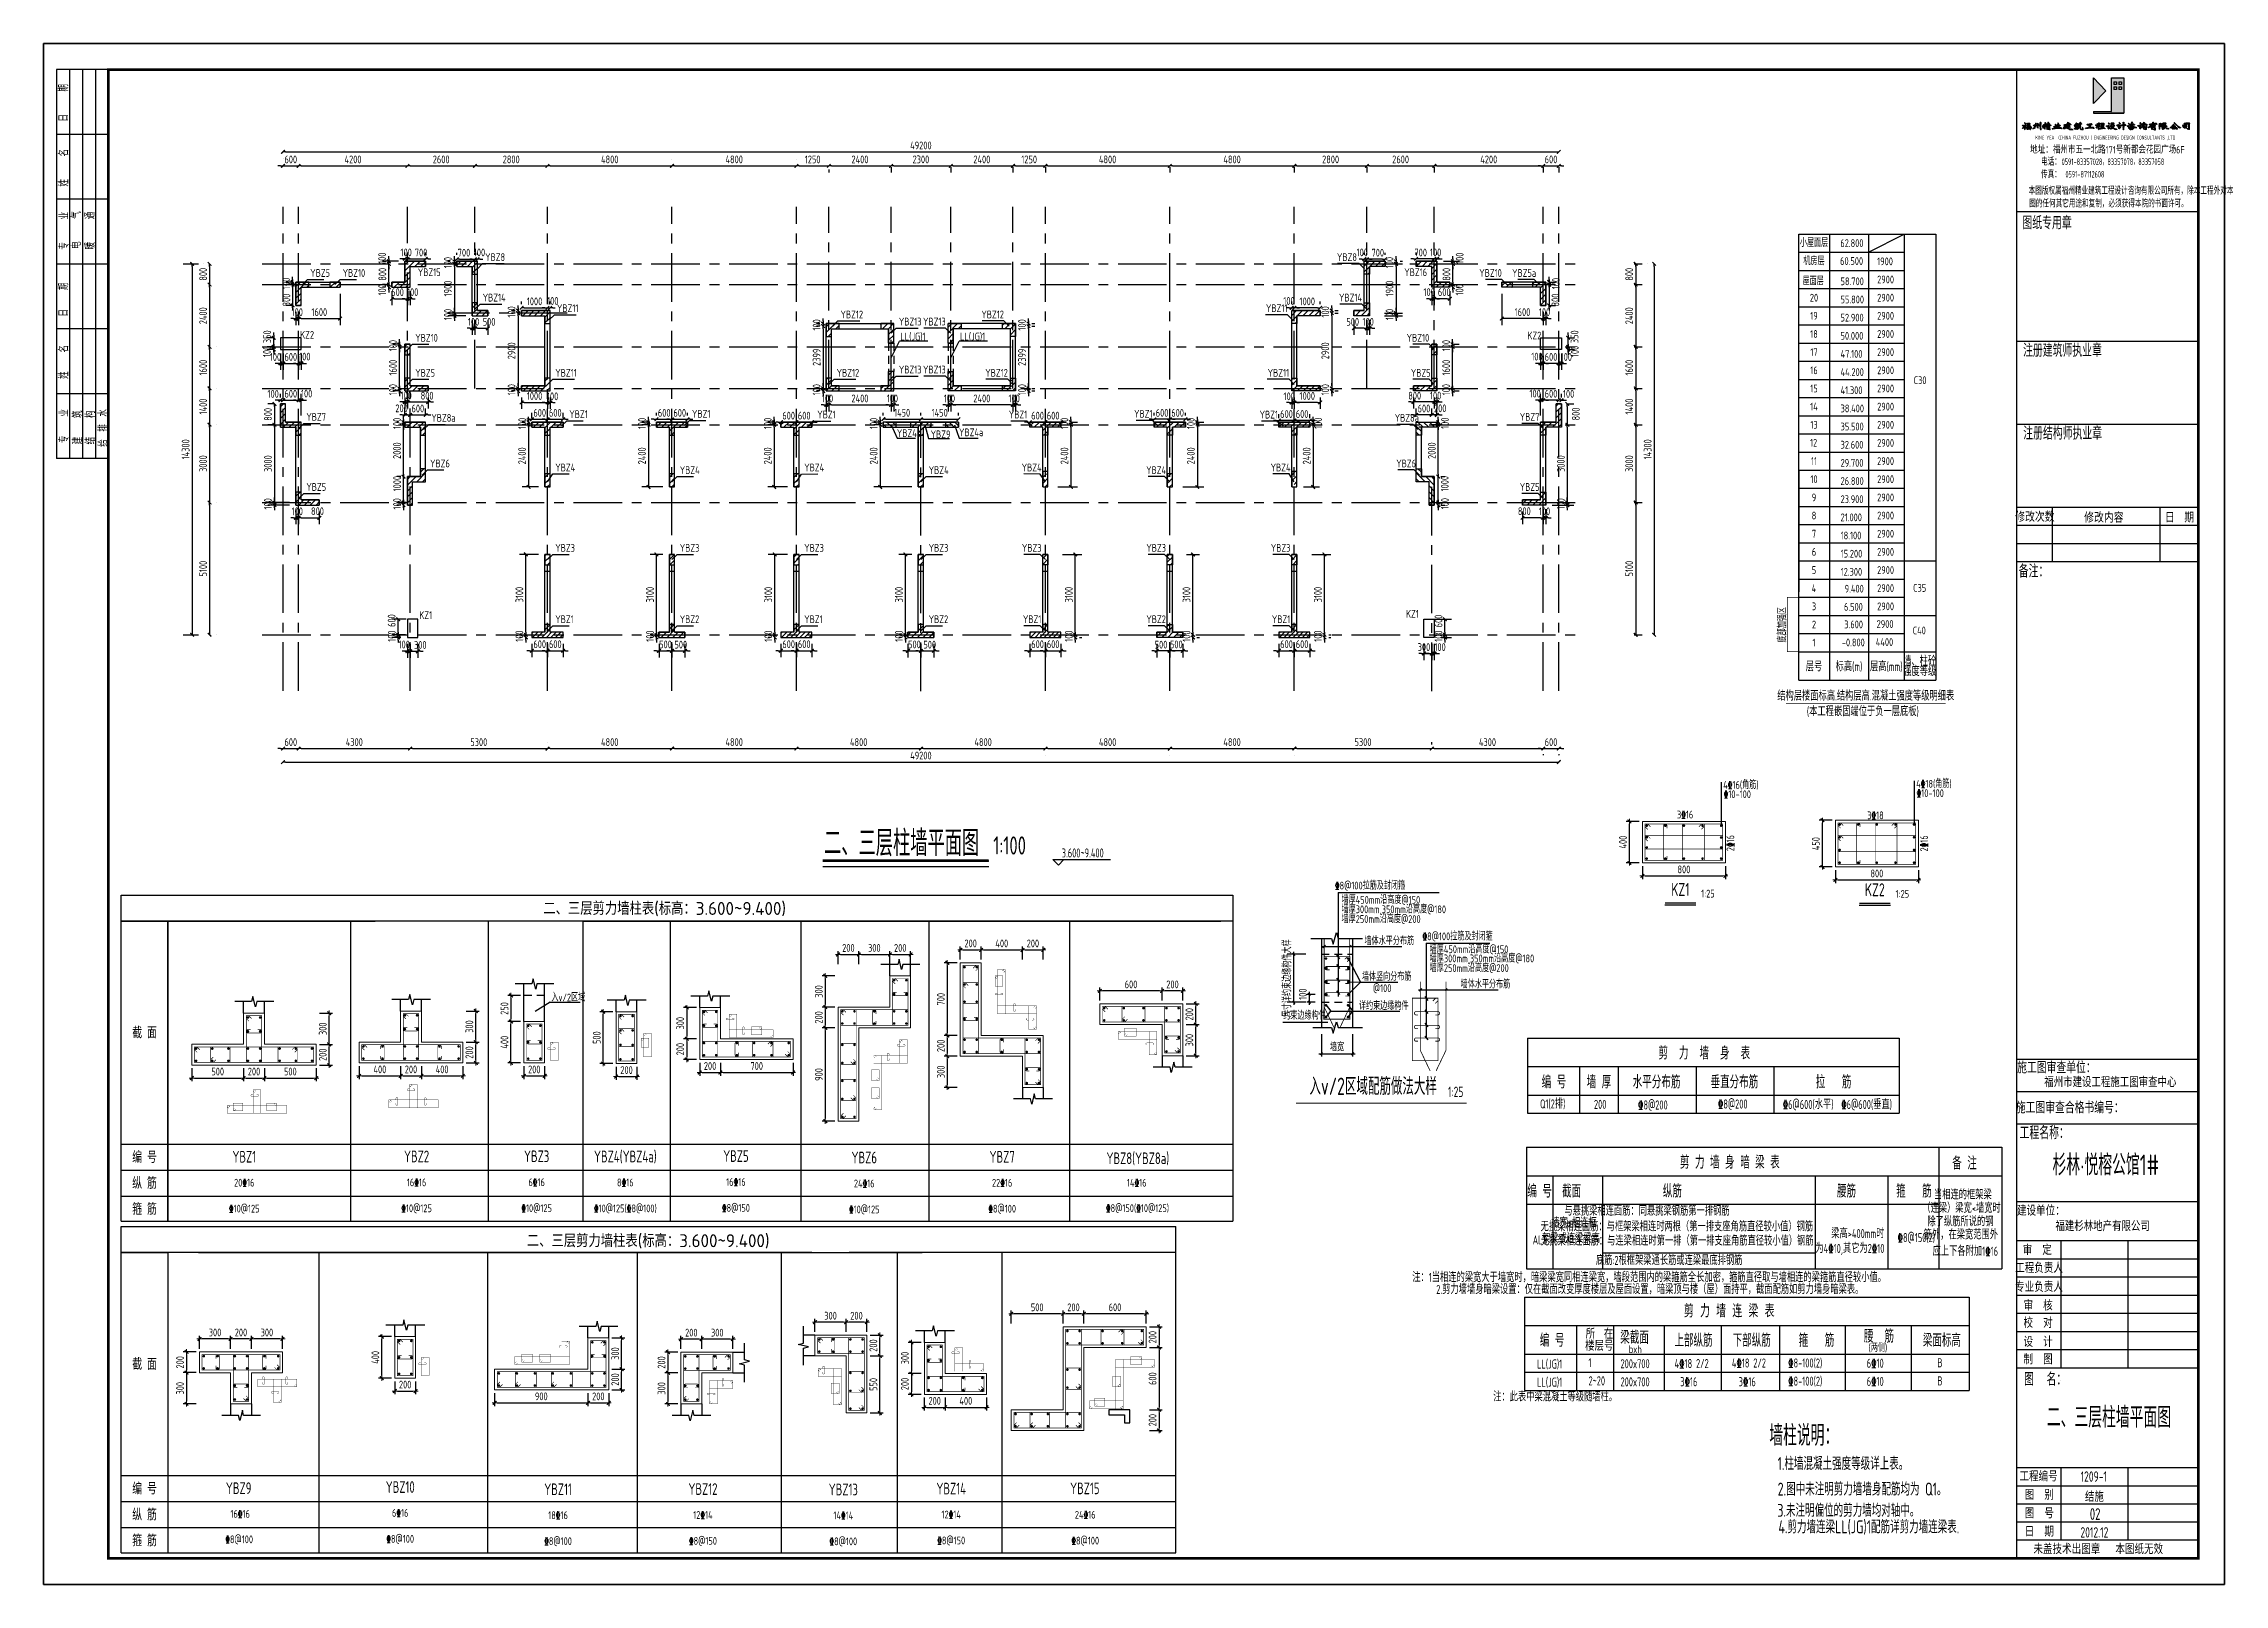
# Model space of a CAD drawing. Extents: x 580289 to 1106878, y -144605 to 78052.
# Drawn here: x 748202 to 832302, y 17860 to 77260 of the extents above; entities that cross this region are included whole.
import ezdxf
from ezdxf.enums import TextEntityAlignment as Align

# ---------------------------------------------------------------- set-up
doc = ezdxf.new("R2010")
doc.units = 0
doc.header["$LTSCALE"] = 100
for name, pattern in [('3', [5, 3, -2]), ('CENTER', [2, 1.25, -0.25, 0.25, -0.25]), ('CONTINOUS', [0])]:
    doc.linetypes.add(name, pattern=pattern)
doc.layers.get('0').update_dxf_attribs({"linetype": 'CONTINUOUS'})
doc.layers.get('Defpoints').update_dxf_attribs({"linetype": 'CONTINUOUS'})
for name, color, linetype in [('b边缘构件', 240, 'CONTINUOUS'), ('b边缘构件阴影', 240, 'CONTINUOUS'), ('COLU', 7, 'CONTINUOUS'), ('DIM', 3, 'CONTINUOUS'), ('Note', 7, 'CONTINUOUS'), ('PAXIS', 253, 'CENTER'), ('PUB_DIM', 3, 'CONTINUOUS'), ('TAB', 7, 'CONTINUOUS'), ('TABLE1', 7, 'CONTINUOUS'), ('Table2', 7, 'CONTINUOUS'), ('TEXT', 2, 'CONTINUOUS'), ('THICK', 6, 'CONTINUOUS'), ('THIN', 7, 'CONTINUOUS'), ('T图框', 7, 'CONTINUOUS'), ('图框', 254, 'CONTINUOUS'), ('墙', 100, 'CONTINUOUS'), ('构件名称', 6, 'CONTINUOUS'), ('柱标注', 2, 'CONTINUOUS'), ('标高', 7, 'CONTINUOUS'), ('索引', 140, 'CONTINUOUS')]:
    doc.layers.add(name, color=color, linetype=linetype)
for name, color, linetype, lineweight in [('REIN', 6, 'CONTINUOUS', 18), ('Z-柱大样外框', 7, 'CONTINUOUS', 18), ('Z-详图标注', 3, 'CONTINUOUS', 18)]:
    doc.layers.add(name, color=color, linetype=linetype, lineweight=lineweight)
doc.styles.add('DX', font='tssdeng.shx', dxfattribs={"width": 0.7, "bigfont": 'tssdchn.shx'})
doc.styles.add('HZ', font='tssdeng.shx', dxfattribs={"width": 0.7, "bigfont": 'tssdchn.shx'})
doc.styles.add('HZTXT', font='tssdeng.shx', dxfattribs={"width": 0.7, "bigfont": 'tssdchn.shx'})
doc.styles.add('HZTXT2', font='tssdeng.shx', dxfattribs={"width": 0.7, "bigfont": 'tssdchn.shx'})
doc.styles.add('Jgcad-DIM', font='tssdeng.shx', dxfattribs={"width": 0.7, "bigfont": 'tssdchn.shx'})
doc.styles.get("Standard").update_dxf_attribs({"font": 'tssdeng.shx', "width": 0.7, "bigfont": 'tssdchn.shx'})
doc.styles.add('TCCAD_Dimension', font='Tssdeng.shx', dxfattribs={"width": 0.7, "bigfont": 'tssdchn.shx'})
doc.styles.add('TK', font='tssdeng.shx', dxfattribs={"width": 0.7, "bigfont": 'tssdchn.shx'})
doc.styles.add('TSSD_Dimension', font='Tssdeng.shx', dxfattribs={"width": 0.7, "bigfont": 'tssdchn.shx'})
doc.dimstyles.new('TCCAD_25_100', dxfattribs={"dimtxt": 300, "dimasz": 100, "dimexe": 125, "dimexo": 125, "dimgap": 100, "dimtad": 1, "dimdec": 0, "dimlfac": 0.25, "dimzin": 0, "dimdsep": 46, "dimtxsty": 'TCCAD_Dimension', "dimblk": '_TCDBK25_100', "dimcen": 0, "dimclrt": 7, "dimadec": 0, "dimazin": 0, "dimtfac": 1, "dimtdec": 0, "dimtix": 1, "dimtmove": 2, "dimatfit": 3, "dimfxl": 1, "dimtolj": 1, "dimtzin": 0, "dimarcsym": 0})
doc.dimstyles.new('TSSD_100_100', dxfattribs={"dimtxt": 300, "dimasz": 100, "dimexe": 100, "dimexo": 250, "dimgap": 100, "dimtad": 1, "dimdec": 0, "dimzin": 0, "dimdsep": 46, "dimtxsty": 'TSSD_Dimension', "dimblk": 'ARCHTICK', "dimcen": 0, "dimdle": 100, "dimclrt": 7, "dimadec": 0, "dimazin": 0, "dimtfac": 1, "dimtdec": 0, "dimtix": 1, "dimtmove": 2, "dimatfit": 3, "dimfxl": 1, "dimtolj": 1, "dimtzin": 0, "dimarcsym": 0})
doc.dimstyles.new('TSSD_100_100$0', dxfattribs={"dimtxt": 300, "dimasz": 100, "dimexe": 250, "dimexo": 250, "dimgap": 100, "dimtad": 1, "dimdec": 0, "dimzin": 0, "dimdsep": 46, "dimtxsty": 'TSSD_Dimension', "dimblk": '_TSDBK', "dimblk1": '_TSDBK', "dimblk2": '_TSDBK', "dimsah": 1, "dimcen": 0, "dimclrt": 7, "dimadec": 0, "dimazin": 0, "dimtfac": 1, "dimtdec": 0, "dimtix": 1, "dimtmove": 2, "dimatfit": 3, "dimldrblk": '_TSDBK', "dimfxl": 1, "dimtolj": 1, "dimtzin": 0, "dimarcsym": 0})
doc.dimstyles.new('TSSD_25_100', dxfattribs={"dimtxt": 300, "dimasz": 100, "dimexe": 250, "dimexo": 250, "dimgap": 100, "dimtad": 1, "dimdec": 0, "dimlfac": 0.25, "dimzin": 0, "dimdsep": 46, "dimtxsty": 'Jgcad-DIM', "dimblk": '_DIMX', "dimblk1": 'ARCHTICK', "dimblk2": 'ARCHTICK', "dimsah": 1, "dimcen": 0.09, "dimclre": 7, "dimclrt": 1, "dimadec": 3, "dimazin": 0, "dimtfac": 1, "dimtdec": 0, "dimtix": 1, "dimtmove": 2, "dimatfit": 3, "dimldrblk": '_DIMX', "dimfxl": 1, "dimtolj": 1, "dimtzin": 0, "dimarcsym": 0})
pattern_1 = [(45, (660275.34, -132872.29), (-112.2532, 112.2532), [])]
pattern_2 = [(45, (343072.04, 223503.65), (-112.2532, 112.2532), [])]
pattern_3 = [(135, (903792.16, -132872.29), (112.2532, 112.2532), [])]

msp = doc.modelspace()

# ---------------------------------------------------------------- texts
at = {"color": 4, "width": 0.7}
msp.add_text('杉林·悦榕公馆1#', height=800, dxfattribs=at).set_placement((827728.3, 34076.5), align=Align.MIDDLE)
at = {"layer": 'Note', "color": 7, "width": 0.7}
for s, p in [('剪  力  墙  身  表', (812242.9, 38369.1)), ('编 号', (806448.2, 37257)), ('墙 厚', (808183.1, 37257)), ('水平分布筋', (810405.3, 37257)), ('垂直分布筋', (813405.3, 37257)), ('拉   筋', (817230.7, 37257)), ('剪 力 墙 身 暗 梁 表', (813230.4, 34160.1)), ('备 注', (822281, 34125.6)), ('编 号', (805894.4, 33049.8)), ('截面', (807127.1, 33049.8)), ('纵筋', (811014.9, 33049.8)), ('腰筋', (817729.2, 33049.8)), ('箍   筋', (820327.6, 33049.8))]:
    msp.add_text(s, height=500, dxfattribs=at).set_placement(p, align=Align.MIDDLE)
at = {"layer": 'Note', "color": 7}
for s, height, width, p in [('剪 力 墙 连 梁 表', 500, 0.8, (811458.5, 28153.9)), ('所  在', 400, 0.7, (807668.5, 27327.2)), ('编 号', 500, 0.7, (805903, 27022.4)), ('楼层号', 400, 0.7, (807649.1, 26866.7)), ('梁截面', 500, 0.7, (809004.4, 27133.5)), ('bxh', 300, 0.7, (809331.3, 26777.1)), ('上部纵筋', 500, 0.7, (811094.1, 27020.4)), ('下部纵筋', 500, 0.7, (813338.9, 27020.4)), ('箍   筋', 500, 0.7, (815885.9, 27020.4)), ('腰  筋', 500, 0.7, (818401.5, 27180.5)), ('(两侧)', 300, 0.7, (818580.1, 26829.5)), ('梁面标高', 500, 0.7, (820673.5, 27020.4))]:
    msp.add_text(s, height=height, dxfattribs=dict(at, width=width)).set_placement(p)
at = {"layer": 'PUB_DIM', "width": 0.7}
msp.add_text('3.600~9.400', height=350, rotation=0, dxfattribs=at).set_placement((788275.3, 46058.2), align=Align.MIDDLE_CENTER)
at = {"layer": 'TAB'}
for p in [(772152.8, 43918.7), (771517.1, 31109.2)]:
    msp.add_text('二、三层剪力墙柱表(标高：3.600~9.400)', height=500, dxfattribs=at).set_placement(p, align=Align.MIDDLE_CENTER)
at = {"layer": 'TAB', "width": 0.7}
for s, p in [('截 面', (752094.3, 39132.5)), ('编 号', (752094.3, 34332.5)), ('YBZ1', (755939.4, 34346.5)), ('YBZ2', (762585.5, 34358.5)), ('YBZ3', (767215, 34363.2)), ('YBZ4(YBZ4a)', (770636.2, 34355.4)), ('YBZ5', (774900.6, 34372.7)), ('YBZ6', (779850.1, 34316.5)), ('YBZ7', (785168.3, 34343.2)), ('YBZ8(YBZ8a)', (790399.2, 34286.6)), ('纵 筋', (752094.3, 33332.5)), ('箍 筋', (752094.3, 32332.5)), ('截 面', (752095.2, 26352.8)), ('编 号', (752095.2, 21552.8)), ('YBZ10', (761953.6, 21613.1)), ('YBZ11', (768040.8, 21526.1)), ('YBZ12', (773628.7, 21535.9)), ('YBZ13', (779042, 21518.7)), ('YBZ14', (783202, 21552.8)), ('YBZ15', (788355.7, 21562.1)), ('纵 筋', (752095.2, 20552.8)), ('箍 筋', (752095.2, 19552.8))]:
    msp.add_text(s, height=450, dxfattribs=at).set_placement(p, align=Align.MIDDLE_CENTER)
at = {"layer": 'TAB', "color": 7, "width": 0.7}
for s, p in [('20\x8416', (755939.4, 33346.5)), ('16\x8416', (762585.5, 33358.5)), ('6\x8416', (767215, 33363.2)), ('8\x8416', (770636.2, 33355.4)), ('16\x8416', (774900.6, 33372.7)), ('24\x8416', (779850.1, 33316.5)), ('22\x8416', (785168.3, 33343.2)), ('14\x8416', (790359.3, 33344.7)), ('\x8410@125', (755939.4, 32346.5)), ('\x8410@125', (762585.5, 32358.5)), ('\x8410@125', (767215, 32363.2)), ('%%13210@125(%%1328@100)', (770636.2, 32355.4)), ('\x848@150', (774900.6, 32372.7)), ('\x8410@125', (779850.1, 32316.5)), ('6\x8416', (761953.6, 20613.1)), ('18\x8416', (768040.8, 20526.1)), ('12%%13214', (773628.7, 20535.9)), ('14%%13214', (779042, 20518.7)), ('12%%13214', (783202, 20552.8)), ('24\x8416', (788372, 20545.8)), ('\x848@100', (761953.6, 19613.1))]:
    msp.add_text(s, height=300, dxfattribs=at).set_placement(p, align=Align.MIDDLE_CENTER)
at = {"layer": 'TAB', "color": 1, "width": 0.7}
for s, p in [('\x848@100', (785168.3, 32343.2)), ('\x848@150(\x8410@125)', (790386.4, 32365)), ('\x848@100', (768040.8, 19526.1)), ('\x848@150', (773628.7, 19535.9)), ('%%1328@100', (779042, 19518.7)), ('\x848@150', (783202, 19552.8)), ('\x848@100', (788372, 19545.8))]:
    msp.add_text(s, height=300, dxfattribs=at).set_placement(p, align=Align.MIDDLE_CENTER)
at = {"layer": 'TABLE1', "color": 7, "width": 0.7}
for s, height, p in [('小屋面层', 300, (816475.9, 69612.8)), ('机房层', 300, (816475.9, 68912.8)), ('屋面层', 300, (816443.6, 68130.7)), ('20', 300, (816475.9, 67465.8)), ('19', 300, (816475.9, 66765.8)), ('18', 300, (816475.9, 66065.8)), ('16', 300, (816475.9, 64665.8)), ('17', 300, (816475.9, 65365.8)), ('15', 300, (816475.9, 63965.8)), ('C30', 300, (820569.2, 64282.4)), ('14', 300, (816475.9, 63265.8)), ('13', 300, (816475.9, 62565.8)), ('10', 300, (816475.9, 60465.8)), ('11', 300, (816475.9, 61165.8)), ('9', 300, (816475.9, 59765.8)), ('8', 300, (816475.9, 59065.8)), ('7', 300, (816475.9, 58365.8)), ('6', 300, (816475.9, 57665.8)), ('4', 300, (816475.9, 56265.8)), ('5', 300, (816475.9, 56965.8)), ('C35', 300, (820550.9, 56275.7)), ('3', 300, (816475.9, 55565.8)), ('2', 300, (816475.9, 54865.8)), ('C40', 300, (820536.9, 54636.7)), ('1', 300, (816475.9, 54165.8)), ('层号', 350, (816475.9, 53265.8)), ('标高(m)', 350, (817823.7, 53265.8)), ('层高(mm)', 350, (819262.1, 53265.8)), ('墙、柱砼', 350, (820550.9, 53488.3)), ('强度等级', 350, (820550.9, 53095.8)), ('结构层楼面标高.结构层高.混凝土强度等级明细表', 350, (818471.7, 52148.4)), ('(本工程嵌固端位于负一层底板)', 350, (818358.7, 51535.8))]:
    msp.add_text(s, height=height, dxfattribs=at).set_placement(p, align=Align.MIDDLE)
for s, p in [('1900', (818912.1, 68715.8)), ('2900', (818912.1, 68015.8)), ('2900', (818912.1, 67315.8)), ('2900', (818912.1, 66615.8)), ('2900', (818912.1, 65915.8)), ('2900', (818912.1, 65215.8)), ('2900', (818912.1, 64515.8)), ('2900', (818912.1, 63815.8)), ('2900', (818912.1, 63115.8)), ('2900', (818912.1, 62415.8)), ('12', (816322.4, 61721.6)), ('2900', (818912.1, 61715.8)), ('2900', (818912.1, 61015.8)), ('2900', (818912.1, 60315.8)), ('2900', (818912.1, 59615.8)), ('2900', (818912.1, 58915.8)), ('2900', (818912.1, 58215.8)), ('2900', (818912.1, 57515.8)), ('2900', (818912.1, 56815.8)), ('2900', (818912.1, 56115.8)), ('2900', (818912.1, 55415.8)), ('2900', (818891.1, 54733.8)), ('4400', (818859.2, 54038.7))]:
    msp.add_text(s, height=300, dxfattribs=at).set_placement(p)
at = {"layer": 'TABLE1', "width": 0.7}
msp.add_text('底部加强区', height=300, rotation=90, dxfattribs=at).set_placement((815220.4, 54856.8), align=Align.MIDDLE)
at = {"layer": 'Table2', "color": 7, "width": 0.7}
for s, p in [('墙宽x相连框', (808095.2, 31795.2)), ('架梁或连梁梁高', (808222.9, 31192.6)), ('注：1当相连的梁宽大于墙宽时，暗梁梁宽同相连梁宽，墙段范围内的梁箍筋全长加密，箍筋直径取与墙相连的梁箍筋直径较小值。', (819253.1, 29693.4)), ('2.剪力墙墙身暗梁设置：仅在截面改变厚度楼层及屋面设置，暗梁顶与楼（屋）面持平，截面配筋如剪力墙身暗梁表。', (818380.2, 29232.2)), ('注：此表中梁混凝土等级随墙柱。', (808881.4, 25090.1))]:
    msp.add_text(s, height=350, dxfattribs=at).set_placement(p, align=Align.MIDDLE_RIGHT)
for s, p in [('1', (807780.1, 26232.4)), ('200x700', (809015, 26192.3)), ('2~20', (807780.1, 25532.4)), ('200x700', (809015, 25492.3))]:
    msp.add_text(s, height=350, dxfattribs=at).set_placement(p)
at = {"layer": 'TEXT', "width": 0.7}
for s, height, p in [('YBZ8', 300, (765229, 68879)), ('YBZ8', 300, (798079.2, 68879)), ('YBZ5', 300, (758483.8, 68268.1)), ('YBZ10', 300, (759733.8, 68268.1)), ('YBZ15', 300, (762633.6, 68295.1)), ('YBZ16', 300, (800674.6, 68295.1)), ('YBZ10', 300, (803566.4, 68268.1)), ('YBZ5a', 300, (804832.6, 68268.1)), ('YBZ14', 300, (765133.8, 67318.1)), ('YBZ14', 300, (798158.4, 67318.1)), ('YBZ11', 300, (767998.8, 66908)), ('YBZ12', 300, (778933.8, 66668.1)), ('YBZ13', 300, (781183.8, 66393.1)), ('YBZ13', 300, (782116.4, 66393.1)), ('YBZ12', 300, (784366.4, 66668.1)), ('YBZ11', 300, (795341.8, 66908)), ('YBZ10', 300, (762533.8, 65768.1)), ('YBZ10', 300, (800766.4, 65768.1)), ('YBZ13', 300, (781183.8, 64543.1)), ('YBZ13', 300, (782116.4, 64543.1)), ('YBZ5', 300, (762533.8, 64418.1)), ('YBZ11', 300, (767933.8, 64418.1)), ('YBZ12', 300, (778783.8, 64418.1)), ('YBZ12', 300, (784516.4, 64418.1)), ('YBZ11', 300, (795406.8, 64418.1)), ('YBZ5', 300, (800928, 64418.1)), ('YBZ1', 300, (768476.4, 62823.8)), ('YBZ1', 300, (773206.8, 62837)), ('YBZ1', 300, (778036.5, 62809.5)), ('YBZ1', 300, (785425.2, 62809.5)), ('YBZ1', 300, (790254.9, 62837)), ('YBZ1', 300, (795096.1, 62807.1)), ('YBZ7', 300, (758333.8, 62718.1)), ('YBZ8a', 300, (763155.2, 62682.5)), ('YBZ4a', 300, (781108.6, 62096)), ('YBZ9', 300, (782408.3, 62047.7)), ('YBZ4a', 300, (783505.6, 62124.9)), ('YBZ7', 300, (805128, 62718.1)), ('YBZ6', 300, (763104.7, 60924.2)), ('YBZ4', 300, (767933.8, 60768.1)), ('YBZ4', 300, (772733.8, 60668.1)), ('YBZ4', 300, (777533.8, 60768.1)), ('YBZ4', 300, (782333.8, 60668.1)), ('YBZ4', 300, (785919.9, 60768.1)), ('YBZ4', 300, (790719.9, 60668.1)), ('YBZ4', 300, (795519.9, 60768.1)), ('YBZ5', 300, (758333.8, 60018.1)), ('YBZ5', 300, (805128, 60018.1)), ('YBZ3', 300, (767933.8, 57668.1)), ('YBZ3', 300, (772733.8, 57668.1)), ('YBZ3', 300, (777533.8, 57668.1)), ('YBZ3', 300, (782333.8, 57668.1)), ('YBZ3', 300, (785928, 57668.1)), ('YBZ3', 300, (790728, 57668.1)), ('YBZ3', 300, (795528, 57668.1)), ('YBZ1', 300, (767933.8, 54918.1)), ('YBZ2', 300, (772733.8, 54918.1)), ('YBZ1', 300, (777533.8, 54918.1)), ('YBZ2', 300, (782333.8, 54918.1)), ('YBZ1', 300, (785968.4, 54918.1)), ('YBZ2', 300, (790728, 54918.1)), ('YBZ1', 300, (795568.4, 54918.1)), ('4\x8416(角筋)', 300, (812975.7, 48531.2)), ('4\x8418(角筋)', 300, (820416.4, 48574.2)), ('\x8410-100', 300, (812992.4, 48170.2)), ('%%13210-100', 300, (820433.1, 48213.2)), ('二、三层柱墙平面图', 1000, (778298.1, 45935.3, -1140.8)), ('1:100', 700, (784825.9, 45997.3, -1140.8)), ('墙厚450mm沿高度@150', 300, (798256.4, 44101.1)), ('墙厚300mm,350mm沿高度@180', 300, (798256.4, 43735.1)), ('墙厚250mm沿高度@200', 300, (798256.4, 43360.2)), ('墙体水平分布筋', 300, (799141.7, 42511, -2763.3)), ('墙厚450mm沿高度@150', 300, (801655.7, 42193.9, -690.8)), ('墙厚300mm,350mm沿高度@180', 300, (801655.7, 41842.9, 2763.3)), ('墙体竖向分布筋', 300, (799040.5, 41136.3, 1381.6)), ('墙厚250mm沿高度@200', 300, (801655.7, 41468.1, 2763.3)), ('入v/2区域', 300, (767782.8, 40336.6)), ('@100', 300, (799466.4, 40694, 1381.6)), ('墙体水平分布筋', 300, (802848.9, 40840.6)), ('约束边缘构件', 300, (796009.6, 39638.5, 1381.6)), ('详约束边缘构件', 300, (798927.2, 40009.3, 1381.6)), ('墙柱说明：', 800, (814752.6, 23201.6)), ('2.图中未注明剪力墙墙身配筋均为 Q1。', 500, (815075, 21284.3)), ('3.未注明偏位的剪力墙均对轴中。', 500, (815062.8, 20462.9)), ('4.剪力墙连梁LL(JG)1配筋详剪力墙连梁表.', 500, (815103.6, 19828.1)), ('02', 450, (827112, 20347.5))]:
    msp.add_text(s, height=height, dxfattribs=at).set_placement(p)
for s, p in [('YBZ8a', (800306.5, 62682.5)), ('YBZ6', (800365.1, 60924.2))]:
    msp.add_text(s, height=300, rotation=360, dxfattribs=at).set_placement(p)
for s, p in [('3\x8416', (811504.5, 47537.2)), ('3\x8418', (818847, 47508.9))]:
    msp.add_text(s, height=300, dxfattribs=at).set_placement(p, align=Align.MIDDLE)
for p in [(813250.9, 46438.5), (820720.2, 46426.1)]:
    msp.add_text('2\x8416', height=300, rotation=90, dxfattribs=at).set_placement(p, align=Align.MIDDLE)
for s, height, p in [('\x848@100拉筋及封闭箍', 300, (799354.4, 44799.2)), ('\x848@100拉筋及封闭箍', 300, (802731.7, 42843.1, 2763.3)), ('YBZ9', 450, (755723.8, 21568))]:
    msp.add_text(s, height=height, dxfattribs=at).set_placement(p, align=Align.MIDDLE_CENTER)
for s, height, p in [('KZ1', 500, (811324.4, 44249.6)), ('KZ2', 500, (818822.2, 44239.7)), ('入v/2区域配筋做法大样', 666, (799474.1, 36528.9, 1381.6))]:
    msp.add_text(s, height=height, dxfattribs=at).set_placement(p, align=Align.BOTTOM_CENTER)
for s, height, p in [('1:25', 300, (812124.4, 44249.6)), ('1:25', 300, (819622.2, 44239.7)), ('1:25', 400, (802358, 36528.9, 1381.6)), ('1.柱墙混凝土强度等级详上表。', 500, (815070.3, 22118.2))]:
    msp.add_text(s, height=height, dxfattribs=at).set_placement(p, align=Align.BOTTOM_LEFT)
at = {"layer": 'TEXT', "color": 7, "width": 0.7}
for s, p in [('200', (808470.4, 36366.8)), ('\x848@200', (810832.9, 36342.4)), ('%%1328@200', (813914.1, 36379)), ('\x846@600(水平)  \x846@600(垂直)', (819483.2, 36362.3)), ('当相连的框架梁', (823332.1, 32879.2)), ('与悬挑梁相连面筋：同悬挑梁钢筋第一排钢筋', (813218.8, 32253.6)), ('除了纵筋所说的钢', (823397.3, 31842.7)), ('（连梁）梁宽<墙宽时', (823677.3, 32365)), ('无挑梁相连面筋：与框架梁相连时两根（第一排支座角筋直径较小值）钢筋', (816443, 31650.5)), ('无挑梁相连面筋：与连梁相连时第一排（第一排支座角筋直径较小值）钢筋', (816460.4, 31101.2)), ('梁高>400mm时', (819192.8, 31384)), ('\x848@150(2)', (821144.8, 31229.2)), ('筋外，在梁宽范围外', (823573.4, 31339)), ('底筋:2根框架梁通长筋或连梁最底排钢筋', (813715.5, 30349.2)), ('为4\x8410,其它为2\x8410', (819192.8, 30811.6)), ('应上下各附加1\x8416', (823574.3, 30704.5))]:
    msp.add_text(s, height=350, dxfattribs=at).set_placement(p, align=Align.MIDDLE_RIGHT)
for s, p in [('4\x8418 2/2', (811099.2, 26197.7)), ('4\x8418 2/2', (813307.1, 26219.6)), ('\x848-100(2)', (815478, 26220.3)), ('6%%13210', (818508.3, 26211.3)), ('B', (821233.7, 26230)), ('3\x8416', (811318.2, 25497.7)), ('3\x8416', (813569.8, 25497.7)), ('\x848-100(2)', (815478, 25520.3)), ('6%%13210', (818508.3, 25511.3)), ('B', (821233.7, 25530))]:
    msp.add_text(s, height=350, dxfattribs=at).set_placement(p)
at = {"layer": 'TEXT', "text_generation_flag": 6, "width": 0.7}
msp.add_text('二、三层柱墙平面图', height=800, rotation=180, dxfattribs=at).set_placement((825456.3, 23900.4))
at = {"layer": 'TEXT', "color": 7, "width": 0.7}
msp.add_text('16\x8416', height=300, dxfattribs=at).set_placement((755781.8, 20576.4), align=Align.MIDDLE_CENTER)
at = {"layer": 'TEXT', "color": 1, "width": 0.7}
msp.add_text('\x848@100', height=300, dxfattribs=at).set_placement((755743.6, 19596.3), align=Align.MIDDLE_CENTER)
at = {"layer": '构件名称', "color": 7, "width": 0.7}
for s, p in [('Q1(2排)', (805913.5, 36207.9)), ('AL1', (805627.4, 30964.3)), ('LL(JG)1', (805796.9, 26180.3)), ('LL(JG)1', (805796.9, 25480.3))]:
    msp.add_text(s, height=350, dxfattribs=at).set_placement(p)
at = {"layer": '柱标注', "width": 0.7}
for s, p in [('KZ2', (758363.6, 66034.4)), ('KZ2', (805691.8, 66004.1)), ('KZ1', (762937.7, 55228)), ('KZ1', (800989.1, 55275.9))]:
    msp.add_text(s, height=300, dxfattribs=at).set_placement(p, align=Align.MIDDLE_CENTER)
at = {"layer": '标高', "color": 1, "width": 0.7}
for s, p in [('60.500', (817482.3, 68727.7)), ('62.800', (817490.9, 69418.2)), ('58.700', (817500.1, 67946.6)), ('55.800', (817500.1, 67246.6)), ('52.900', (817500.1, 66546.6)), ('50.000', (817500.1, 65846.6)), ('47.100', (817500.1, 65146.6)), ('44.200', (817500.1, 64446.6)), ('41.300', (817500.1, 63746.6)), ('38.400', (817500.1, 63046.6)), ('35.500', (817500.1, 62346.6)), ('32.600', (817500.1, 61646.6)), ('29.700', (817500.1, 60946.6)), ('26.800', (817500.1, 60246.6)), ('23.900', (817500.1, 59546.6)), ('21.000', (817500.1, 58846.6)), ('18.100', (817503.1, 58146.6)), ('15.200', (817503.1, 57446.6)), ('12.300', (817503.1, 56746.6)), ('9.400', (817659.4, 56096.8)), ('6.500', (817631.1, 55396.2)), ('3.600', (817643.6, 54719.8)), ('-0.800', (817549.9, 54024.7))]:
    msp.add_text(s, height=300, dxfattribs=at).set_placement(p)
at = {"layer": '索引', "width": 0.7}
for p in [(781246, 65818), (783546, 65818)]:
    msp.add_text('LL(JG)1', height=300, dxfattribs=at).set_placement(p)

# ---------------------------------------------------------------- blocks, each defined once
blk = doc.blocks.new('_TSDBK')
blk.add_line((-1, 0), (0, 0))
at = {"const_width": 0.5}
blk.add_lwpolyline([(-0.7, -0.7), (0.7, 0.7)], dxfattribs=at)
blk = doc.blocks.new('*D513')
at = {"layer": 'Defpoints', "color": 0}
for p in [(766906, 62568), (767034, 62668), (767034, 62568)]:
    blk.add_point(p, dxfattribs=at)
at = {"layer": 'DIM', "color": 0, "lineweight": -2}
for p, q in [((766784, 62668), (766656, 62668)), ((766784, 62568), (766656, 62568)), ((766906, 62768), (766906, 62868)), ((766906, 62668), (766906, 62568)), ((766906, 62468), (766906, 62368))]:
    blk.add_line(p, q, dxfattribs=at)
at = {"layer": 'DIM', "color": 0, "lineweight": -2, "xscale": 100, "yscale": 100, "zscale": 100}
for p, rotation in [((766906, 62668), 270), ((766906, 62568), 90)]:
    blk.add_blockref('_TSDBK', p, dxfattribs=dict(at, rotation=rotation))
at = {"layer": 'DIM', "color": 7, "insert": (766656, 62618), "char_height": 300, "attachment_point": 5, "rotation": 90, "style": 'TSSD_Dimension'}
blk.add_mtext('\\A1;100', dxfattribs=at)
blk = doc.blocks.new('*D514')
at = {"layer": 'Defpoints', "color": 0}
for p in [(767034, 62568), (766906, 60168), (767534, 60168)]:
    blk.add_point(p, dxfattribs=at)
at = {"layer": 'DIM', "color": 0, "lineweight": -2}
for p, q in [((766784, 62568), (766656, 62568)), ((766906, 62468), (766906, 60268)), ((767284, 60168), (766656, 60168))]:
    blk.add_line(p, q, dxfattribs=at)
at = {"layer": 'DIM', "color": 0, "lineweight": -2, "xscale": 100, "yscale": 100, "zscale": 100}
for p, rotation in [((766906, 62568), 90), ((766906, 60168), 270)]:
    blk.add_blockref('_TSDBK', p, dxfattribs=dict(at, rotation=rotation))
at = {"layer": 'DIM', "color": 7, "insert": (766656, 61368), "char_height": 300, "attachment_point": 5, "rotation": 90, "style": 'TSSD_Dimension'}
blk.add_mtext('\\A1;2400', dxfattribs=at)
blk = doc.blocks.new('*D515')
at = {"layer": 'Defpoints', "color": 0}
for p in [(757934, 59568), (758034, 59568), (758034, 58979)]:
    blk.add_point(p, dxfattribs=at)
at = {"layer": 'DIM', "color": 0, "lineweight": -2}
for p, q in [((757834, 58979), (757734, 58979)), ((757934, 59318), (757934, 58729)), ((757934, 58979), (758034, 58979)), ((758034, 59318), (758034, 58729)), ((758134, 58979), (758234, 58979))]:
    blk.add_line(p, q, dxfattribs=at)
at = {"layer": 'DIM', "color": 0, "lineweight": -2, "xscale": 100, "yscale": 100, "zscale": 100}
blk.add_blockref('_TSDBK', (757934, 58979), dxfattribs=at)
at = {"layer": 'DIM', "color": 0, "lineweight": -2, "xscale": 100, "yscale": 100, "zscale": 100, "rotation": 180}
blk.add_blockref('_TSDBK', (758034, 58979), dxfattribs=at)
at = {"layer": 'DIM', "color": 7, "insert": (757984, 59229), "char_height": 300, "attachment_point": 5, "style": 'TSSD_Dimension'}
blk.add_mtext('\\A1;100', dxfattribs=at)
blk = doc.blocks.new('*D516')
at = {"layer": 'Defpoints', "color": 0}
for p in [(758034, 59568), (758834, 59468), (758834, 58979)]:
    blk.add_point(p, dxfattribs=at)
at = {"layer": 'DIM', "color": 0, "lineweight": -2}
for p, q in [((758034, 59318), (758034, 58729)), ((758134, 58979), (758734, 58979)), ((758834, 59218), (758834, 58729))]:
    blk.add_line(p, q, dxfattribs=at)
at = {"layer": 'DIM', "color": 0, "lineweight": -2, "xscale": 100, "yscale": 100, "zscale": 100, "rotation": 180}
blk.add_blockref('_TSDBK', (758034, 58979), dxfattribs=at)
at = {"layer": 'DIM', "color": 0, "lineweight": -2, "xscale": 100, "yscale": 100, "zscale": 100}
blk.add_blockref('_TSDBK', (758834, 58979), dxfattribs=at)
at = {"layer": 'DIM', "color": 7, "insert": (758764, 59233), "char_height": 300, "attachment_point": 5, "style": 'TSSD_Dimension'}
blk.add_mtext('\\A1;800', dxfattribs=at)
blk = doc.blocks.new('*D517')
at = {"layer": 'Defpoints', "color": 0}
for p in [(757334, 63368), (757104, 62568), (757334, 62568)]:
    blk.add_point(p, dxfattribs=at)
at = {"layer": 'DIM', "color": 0, "lineweight": -2}
for p, q in [((757084, 63368), (756854, 63368)), ((757104, 63268), (757104, 62668)), ((757084, 62568), (756854, 62568))]:
    blk.add_line(p, q, dxfattribs=at)
at = {"layer": 'DIM', "color": 0, "lineweight": -2, "xscale": 100, "yscale": 100, "zscale": 100}
for p, rotation in [((757104, 63368), 90), ((757104, 62568), 270)]:
    blk.add_blockref('_TSDBK', p, dxfattribs=dict(at, rotation=rotation))
at = {"layer": 'DIM', "color": 7, "insert": (756854, 62968), "char_height": 300, "attachment_point": 5, "rotation": 90, "style": 'TSSD_Dimension'}
blk.add_mtext('\\A1;800', dxfattribs=at)
blk = doc.blocks.new('*D518')
at = {"layer": 'Defpoints', "color": 0}
for p in [(757334, 62568), (757104, 59568), (757934, 59568)]:
    blk.add_point(p, dxfattribs=at)
at = {"layer": 'DIM', "color": 0, "lineweight": -2}
for p, q in [((757084, 62568), (756854, 62568)), ((757104, 62468), (757104, 59668)), ((757684, 59568), (756854, 59568))]:
    blk.add_line(p, q, dxfattribs=at)
at = {"layer": 'DIM', "color": 0, "lineweight": -2, "xscale": 100, "yscale": 100, "zscale": 100}
for p, rotation in [((757104, 62568), 90), ((757104, 59568), 270)]:
    blk.add_blockref('_TSDBK', p, dxfattribs=dict(at, rotation=rotation))
at = {"layer": 'DIM', "color": 7, "insert": (756854, 61068), "char_height": 300, "attachment_point": 5, "rotation": 90, "style": 'TSSD_Dimension'}
blk.add_mtext('\\A1;3000', dxfattribs=at)
blk = doc.blocks.new('*D519')
at = {"layer": 'Defpoints', "color": 0}
for p in [(757104, 59468), (757934, 59568), (757934, 59468)]:
    blk.add_point(p, dxfattribs=at)
at = {"layer": 'DIM', "color": 0, "lineweight": -2}
for p, q in [((757104, 59668), (757104, 59768)), ((757684, 59568), (756854, 59568)), ((757684, 59468), (756854, 59468)), ((757104, 59568), (757104, 59468)), ((757104, 59368), (757104, 59268))]:
    blk.add_line(p, q, dxfattribs=at)
at = {"layer": 'DIM', "color": 0, "lineweight": -2, "xscale": 100, "yscale": 100, "zscale": 100}
for p, rotation in [((757104, 59568), 270), ((757104, 59468), 90)]:
    blk.add_blockref('_TSDBK', p, dxfattribs=dict(at, rotation=rotation))
at = {"layer": 'DIM', "color": 7, "insert": (756854, 59518), "char_height": 300, "attachment_point": 5, "rotation": 90, "style": 'TSSD_Dimension'}
blk.add_mtext('\\A1;100', dxfattribs=at)
blk = doc.blocks.new('*D520')
at = {"layer": 'Defpoints', "color": 0}
for p in [(757334, 63368), (757434, 63513), (757434, 63368)]:
    blk.add_point(p, dxfattribs=at)
at = {"layer": 'DIM', "color": 0, "lineweight": -2}
for p, q in [((757234, 63513), (757134, 63513)), ((757334, 63618), (757334, 63763)), ((757334, 63513), (757434, 63513)), ((757434, 63618), (757434, 63763)), ((757534, 63513), (757634, 63513))]:
    blk.add_line(p, q, dxfattribs=at)
at = {"layer": 'DIM', "color": 0, "lineweight": -2, "xscale": 100, "yscale": 100, "zscale": 100}
blk.add_blockref('_TSDBK', (757334, 63513), dxfattribs=at)
at = {"layer": 'DIM', "color": 0, "lineweight": -2, "xscale": 100, "yscale": 100, "zscale": 100, "rotation": 180}
blk.add_blockref('_TSDBK', (757434, 63513), dxfattribs=at)
at = {"layer": 'DIM', "color": 7, "insert": (757055, 63757), "char_height": 300, "attachment_point": 5, "style": 'TSSD_Dimension'}
blk.add_mtext('\\A1;100', dxfattribs=at)
blk = doc.blocks.new('*D521')
at = {"layer": 'Defpoints', "color": 0}
for p in [(757434, 63368), (758034, 63513), (758034, 63209)]:
    blk.add_point(p, dxfattribs=at)
at = {"layer": 'DIM', "color": 0, "lineweight": -2}
for p, q in [((757334, 63513), (757234, 63513)), ((757434, 63618), (757434, 63763)), ((757434, 63513), (758034, 63513)), ((758034, 63459), (758034, 63763)), ((758134, 63513), (758234, 63513))]:
    blk.add_line(p, q, dxfattribs=at)
at = {"layer": 'DIM', "color": 0, "lineweight": -2, "xscale": 100, "yscale": 100, "zscale": 100}
blk.add_blockref('_TSDBK', (757434, 63513), dxfattribs=at)
at = {"layer": 'DIM', "color": 0, "lineweight": -2, "xscale": 100, "yscale": 100, "zscale": 100, "rotation": 180}
blk.add_blockref('_TSDBK', (758034, 63513), dxfattribs=at)
at = {"layer": 'DIM', "color": 7, "insert": (757734, 63763), "char_height": 300, "attachment_point": 5, "style": 'TSSD_Dimension'}
blk.add_mtext('\\A1;600', dxfattribs=at)
blk = doc.blocks.new('*D522')
at = {"layer": 'Defpoints', "color": 0}
for p in [(758034, 63209), (758134, 63513), (758134, 62668)]:
    blk.add_point(p, dxfattribs=at)
at = {"layer": 'DIM', "color": 0, "lineweight": -2}
for p, q in [((757934, 63513), (757834, 63513)), ((758034, 63459), (758034, 63763)), ((758034, 63513), (758134, 63513)), ((758134, 62918), (758134, 63763)), ((758234, 63513), (758334, 63513))]:
    blk.add_line(p, q, dxfattribs=at)
at = {"layer": 'DIM', "color": 0, "lineweight": -2, "xscale": 100, "yscale": 100, "zscale": 100}
blk.add_blockref('_TSDBK', (758034, 63513), dxfattribs=at)
at = {"layer": 'DIM', "color": 0, "lineweight": -2, "xscale": 100, "yscale": 100, "zscale": 100, "rotation": 180}
blk.add_blockref('_TSDBK', (758134, 63513), dxfattribs=at)
at = {"layer": 'DIM', "color": 7, "insert": (758346, 63768), "char_height": 300, "attachment_point": 5, "style": 'TSSD_Dimension'}
blk.add_mtext('\\A1;100', dxfattribs=at)
blk = doc.blocks.new('*D523')
at = {"layer": 'Defpoints', "color": 0}
for p in [(762080, 59568), (762234, 59468), (762434, 59568)]:
    blk.add_point(p, dxfattribs=at)
at = {"layer": 'DIM', "color": 0, "lineweight": -2}
for p, q in [((762080, 59668), (762080, 59768)), ((762184, 59568), (761830, 59568)), ((761984, 59468), (761830, 59468)), ((762080, 59468), (762080, 59568)), ((762080, 59368), (762080, 59268))]:
    blk.add_line(p, q, dxfattribs=at)
at = {"layer": 'DIM', "color": 0, "lineweight": -2, "xscale": 100, "yscale": 100, "zscale": 100}
for p, rotation in [((762080, 59568), 270), ((762080, 59468), 90)]:
    blk.add_blockref('_TSDBK', p, dxfattribs=dict(at, rotation=rotation))
at = {"layer": 'DIM', "color": 7, "insert": (761830, 59518), "char_height": 300, "attachment_point": 5, "rotation": 90, "style": 'TSSD_Dimension'}
blk.add_mtext('\\A1;100', dxfattribs=at)
blk = doc.blocks.new('*D524')
at = {"layer": 'Defpoints', "color": 0}
for p in [(762080, 60568), (762234, 60568), (762434, 59568)]:
    blk.add_point(p, dxfattribs=at)
at = {"layer": 'DIM', "color": 0, "lineweight": -2}
for p, q in [((761984, 60568), (761830, 60568)), ((762080, 60668), (762080, 60768)), ((762080, 59568), (762080, 60568)), ((762184, 59568), (761830, 59568)), ((762080, 59468), (762080, 59368))]:
    blk.add_line(p, q, dxfattribs=at)
at = {"layer": 'DIM', "color": 0, "lineweight": -2, "xscale": 100, "yscale": 100, "zscale": 100}
for p, rotation in [((762080, 60568), 270), ((762080, 59568), 90)]:
    blk.add_blockref('_TSDBK', p, dxfattribs=dict(at, rotation=rotation))
at = {"layer": 'DIM', "color": 7, "insert": (761833, 60296), "char_height": 300, "attachment_point": 5, "rotation": 90, "style": 'TSSD_Dimension'}
blk.add_mtext('\\A1;1000', dxfattribs=at)
blk = doc.blocks.new('*D525')
at = {"layer": 'Defpoints', "color": 0}
for p in [(761681, 62568), (762080, 62568), (762234, 60568)]:
    blk.add_point(p, dxfattribs=at)
at = {"layer": 'DIM', "color": 0, "lineweight": -2}
for p, q in [((761931, 62568), (762330, 62568)), ((762080, 60668), (762080, 62468)), ((761984, 60568), (761830, 60568))]:
    blk.add_line(p, q, dxfattribs=at)
at = {"layer": 'DIM', "color": 0, "lineweight": -2, "xscale": 100, "yscale": 100, "zscale": 100}
for p, rotation in [((762080, 62568), 90), ((762080, 60568), 270)]:
    blk.add_blockref('_TSDBK', p, dxfattribs=dict(at, rotation=rotation))
at = {"layer": 'DIM', "color": 7, "insert": (761830, 61568), "char_height": 300, "attachment_point": 5, "rotation": 90, "style": 'TSSD_Dimension'}
blk.add_mtext('\\A1;2000', dxfattribs=at)
blk = doc.blocks.new('*D526')
at = {"layer": 'Defpoints', "color": 0}
for p in [(761681, 62568), (762080, 62668), (762134, 62668)]:
    blk.add_point(p, dxfattribs=at)
at = {"layer": 'DIM', "color": 0, "lineweight": -2}
for p, q in [((761884, 62668), (761830, 62668)), ((761931, 62568), (762330, 62568)), ((762080, 62768), (762080, 62868)), ((762080, 62568), (762080, 62668)), ((762080, 62468), (762080, 62368))]:
    blk.add_line(p, q, dxfattribs=at)
at = {"layer": 'DIM', "color": 0, "lineweight": -2, "xscale": 100, "yscale": 100, "zscale": 100}
for p, rotation in [((762080, 62668), 270), ((762080, 62568), 90)]:
    blk.add_blockref('_TSDBK', p, dxfattribs=dict(at, rotation=rotation))
at = {"layer": 'DIM', "color": 7, "insert": (761830, 62618), "char_height": 300, "attachment_point": 5, "rotation": 90, "style": 'TSSD_Dimension'}
blk.add_mtext('\\A1;100', dxfattribs=at)
blk = doc.blocks.new('*D527')
at = {"layer": 'Defpoints', "color": 0}
for p in [(762134, 62668), (762334, 62944), (762334, 62668)]:
    blk.add_point(p, dxfattribs=at)
at = {"layer": 'DIM', "color": 0, "lineweight": -2}
for p, q in [((762134, 62918), (762134, 63194)), ((762334, 62918), (762334, 63194)), ((762034, 62944), (761934, 62944)), ((762134, 62944), (762334, 62944)), ((762434, 62944), (762534, 62944))]:
    blk.add_line(p, q, dxfattribs=at)
at = {"layer": 'DIM', "color": 0, "lineweight": -2, "xscale": 100, "yscale": 100, "zscale": 100}
blk.add_blockref('_TSDBK', (762134, 62944), dxfattribs=at)
at = {"layer": 'DIM', "color": 0, "lineweight": -2, "xscale": 100, "yscale": 100, "zscale": 100, "rotation": 180}
blk.add_blockref('_TSDBK', (762334, 62944), dxfattribs=at)
at = {"layer": 'DIM', "color": 7, "insert": (762007, 63201), "char_height": 300, "attachment_point": 5, "style": 'TSSD_Dimension'}
blk.add_mtext('\\A1;200', dxfattribs=at)
blk = doc.blocks.new('*D528')
at = {"layer": 'Defpoints', "color": 0}
for p in [(762334, 62668), (762934, 62944), (762934, 62668)]:
    blk.add_point(p, dxfattribs=at)
at = {"layer": 'DIM', "color": 0, "lineweight": -2}
for p, q in [((762334, 62918), (762334, 63194)), ((762934, 62918), (762934, 63194)), ((762234, 62944), (762134, 62944)), ((762334, 62944), (762934, 62944)), ((763034, 62944), (763134, 62944))]:
    blk.add_line(p, q, dxfattribs=at)
at = {"layer": 'DIM', "color": 0, "lineweight": -2, "xscale": 100, "yscale": 100, "zscale": 100}
blk.add_blockref('_TSDBK', (762334, 62944), dxfattribs=at)
at = {"layer": 'DIM', "color": 0, "lineweight": -2, "xscale": 100, "yscale": 100, "zscale": 100, "rotation": 180}
blk.add_blockref('_TSDBK', (762934, 62944), dxfattribs=at)
at = {"layer": 'DIM', "color": 7, "insert": (762634, 63194), "char_height": 300, "attachment_point": 5, "style": 'TSSD_Dimension'}
blk.add_mtext('\\A1;600', dxfattribs=at)
blk = doc.blocks.new('*D529')
at = {"layer": 'Defpoints', "color": 0}
for p in [(762134, 63868), (762234, 63868), (762234, 63444)]:
    blk.add_point(p, dxfattribs=at)
at = {"layer": 'DIM', "color": 0, "lineweight": -2}
for p, q in [((762034, 63444), (761934, 63444)), ((762134, 63618), (762134, 63194)), ((762134, 63444), (762234, 63444)), ((762234, 63618), (762234, 63194)), ((762334, 63444), (762434, 63444))]:
    blk.add_line(p, q, dxfattribs=at)
at = {"layer": 'DIM', "color": 0, "lineweight": -2, "xscale": 100, "yscale": 100, "zscale": 100}
blk.add_blockref('_TSDBK', (762134, 63444), dxfattribs=at)
at = {"layer": 'DIM', "color": 0, "lineweight": -2, "xscale": 100, "yscale": 100, "zscale": 100, "rotation": 180}
blk.add_blockref('_TSDBK', (762234, 63444), dxfattribs=at)
at = {"layer": 'DIM', "color": 7, "insert": (762184, 63694), "char_height": 300, "attachment_point": 5, "style": 'TSSD_Dimension'}
blk.add_mtext('\\A1;100', dxfattribs=at)
blk = doc.blocks.new('*D530')
at = {"layer": 'Defpoints', "color": 0}
for p in [(762234, 63868), (763034, 63868), (763034, 63444)]:
    blk.add_point(p, dxfattribs=at)
at = {"layer": 'DIM', "color": 0, "lineweight": -2}
for p, q in [((762134, 63444), (762034, 63444)), ((762234, 63618), (762234, 63194)), ((762234, 63444), (763034, 63444)), ((763034, 63618), (763034, 63194)), ((763134, 63444), (763234, 63444))]:
    blk.add_line(p, q, dxfattribs=at)
at = {"layer": 'DIM', "color": 0, "lineweight": -2, "xscale": 100, "yscale": 100, "zscale": 100}
blk.add_blockref('_TSDBK', (762234, 63444), dxfattribs=at)
at = {"layer": 'DIM', "color": 0, "lineweight": -2, "xscale": 100, "yscale": 100, "zscale": 100, "rotation": 180}
blk.add_blockref('_TSDBK', (763034, 63444), dxfattribs=at)
at = {"layer": 'DIM', "color": 7, "insert": (762991, 63687), "char_height": 300, "attachment_point": 5, "style": 'TSSD_Dimension'}
blk.add_mtext('\\A1;800', dxfattribs=at)
blk = doc.blocks.new('*D531')
at = {"layer": 'Defpoints', "color": 0}
for p in [(764134, 68868), (764834, 68947), (764834, 68868)]:
    blk.add_point(p, dxfattribs=at)
at = {"layer": 'DIM', "color": 0, "lineweight": -2}
for p, q in [((764134, 69118), (764134, 69197)), ((764834, 69118), (764834, 69197)), ((764234, 68947), (764734, 68947))]:
    blk.add_line(p, q, dxfattribs=at)
at = {"layer": 'DIM', "color": 0, "lineweight": -2, "xscale": 100, "yscale": 100, "zscale": 100, "rotation": 180}
blk.add_blockref('_TSDBK', (764134, 68947), dxfattribs=at)
at = {"layer": 'DIM', "color": 0, "lineweight": -2, "xscale": 100, "yscale": 100, "zscale": 100}
blk.add_blockref('_TSDBK', (764834, 68947), dxfattribs=at)
at = {"layer": 'DIM', "color": 7, "insert": (764413, 69200), "char_height": 300, "attachment_point": 5, "style": 'TSSD_Dimension'}
blk.add_mtext('\\A1;700', dxfattribs=at)
blk = doc.blocks.new('*D532')
at = {"layer": 'Defpoints', "color": 0}
for p in [(764834, 68868), (764934, 68947), (764934, 68868)]:
    blk.add_point(p, dxfattribs=at)
at = {"layer": 'DIM', "color": 0, "lineweight": -2}
for p, q in [((764834, 69118), (764834, 69197)), ((764934, 69118), (764934, 69197)), ((764734, 68947), (764634, 68947)), ((764834, 68947), (764934, 68947)), ((765034, 68947), (765134, 68947))]:
    blk.add_line(p, q, dxfattribs=at)
at = {"layer": 'DIM', "color": 0, "lineweight": -2, "xscale": 100, "yscale": 100, "zscale": 100}
blk.add_blockref('_TSDBK', (764834, 68947), dxfattribs=at)
at = {"layer": 'DIM', "color": 0, "lineweight": -2, "xscale": 100, "yscale": 100, "zscale": 100, "rotation": 180}
blk.add_blockref('_TSDBK', (764934, 68947), dxfattribs=at)
at = {"layer": 'DIM', "color": 7, "insert": (765012, 69212), "char_height": 300, "attachment_point": 5, "style": 'TSSD_Dimension'}
blk.add_mtext('\\A1;100', dxfattribs=at)
blk = doc.blocks.new('*D533')
at = {"layer": 'Defpoints', "color": 0}
for p in [(757805, 67968), (758034, 68068), (758034, 67968)]:
    blk.add_point(p, dxfattribs=at)
at = {"layer": 'DIM', "color": 0, "lineweight": -2}
for p, q in [((757805, 68168), (757805, 68268)), ((757784, 68068), (757555, 68068)), ((757784, 67968), (757555, 67968)), ((757805, 68068), (757805, 67968)), ((757805, 67868), (757805, 67768))]:
    blk.add_line(p, q, dxfattribs=at)
at = {"layer": 'DIM', "color": 0, "lineweight": -2, "xscale": 100, "yscale": 100, "zscale": 100}
for p, rotation in [((757805, 68068), 270), ((757805, 67968), 90)]:
    blk.add_blockref('_TSDBK', p, dxfattribs=dict(at, rotation=rotation))
at = {"layer": 'DIM', "color": 7, "insert": (757555, 68018), "char_height": 300, "attachment_point": 5, "rotation": 90, "style": 'TSSD_Dimension'}
blk.add_mtext('\\A1;100', dxfattribs=at)
blk = doc.blocks.new('*D534')
at = {"layer": 'Defpoints', "color": 0}
for p in [(758034, 67968), (757805, 67168), (758034, 67168)]:
    blk.add_point(p, dxfattribs=at)
at = {"layer": 'DIM', "color": 0, "lineweight": -2}
for p, q in [((757805, 68068), (757805, 68168)), ((757784, 67968), (757555, 67968)), ((757805, 67968), (757805, 67168)), ((757784, 67168), (757555, 67168)), ((757805, 67068), (757805, 66968))]:
    blk.add_line(p, q, dxfattribs=at)
at = {"layer": 'DIM', "color": 0, "lineweight": -2, "xscale": 100, "yscale": 100, "zscale": 100}
for p, rotation in [((757805, 67968), 270), ((757805, 67168), 90)]:
    blk.add_blockref('_TSDBK', p, dxfattribs=dict(at, rotation=rotation))
at = {"layer": 'DIM', "color": 7, "insert": (757566, 67373), "char_height": 300, "attachment_point": 5, "rotation": 90, "style": 'TSSD_Dimension'}
blk.add_mtext('\\A1;800', dxfattribs=at)
blk = doc.blocks.new('*D535')
at = {"layer": 'Defpoints', "color": 0}
for p in [(757934, 67168), (758034, 67168), (758034, 66659)]:
    blk.add_point(p, dxfattribs=at)
at = {"layer": 'DIM', "color": 0, "lineweight": -2}
for p, q in [((757834, 66659), (757734, 66659)), ((757934, 66918), (757934, 66409)), ((757934, 66659), (758034, 66659)), ((758034, 66918), (758034, 66409)), ((758134, 66659), (758234, 66659))]:
    blk.add_line(p, q, dxfattribs=at)
at = {"layer": 'DIM', "color": 0, "lineweight": -2, "xscale": 100, "yscale": 100, "zscale": 100}
blk.add_blockref('_TSDBK', (757934, 66659), dxfattribs=at)
at = {"layer": 'DIM', "color": 0, "lineweight": -2, "xscale": 100, "yscale": 100, "zscale": 100, "rotation": 180}
blk.add_blockref('_TSDBK', (758034, 66659), dxfattribs=at)
at = {"layer": 'DIM', "color": 7, "insert": (757984, 66909), "char_height": 300, "attachment_point": 5, "style": 'TSSD_Dimension'}
blk.add_mtext('\\A1;100', dxfattribs=at)
blk = doc.blocks.new('*D536')
at = {"layer": 'Defpoints', "color": 0}
for p in [(759634, 67868), (758034, 67168), (759634, 66659)]:
    blk.add_point(p, dxfattribs=at)
at = {"layer": 'DIM', "color": 0, "lineweight": -2}
for p, q in [((759634, 67618), (759634, 66409)), ((758034, 66918), (758034, 66409)), ((758134, 66659), (759534, 66659))]:
    blk.add_line(p, q, dxfattribs=at)
at = {"layer": 'DIM', "color": 0, "lineweight": -2, "xscale": 100, "yscale": 100, "zscale": 100, "rotation": 180}
blk.add_blockref('_TSDBK', (758034, 66659), dxfattribs=at)
at = {"layer": 'DIM', "color": 0, "lineweight": -2, "xscale": 100, "yscale": 100, "zscale": 100}
blk.add_blockref('_TSDBK', (759634, 66659), dxfattribs=at)
at = {"layer": 'DIM', "color": 7, "insert": (758834, 66909), "char_height": 300, "attachment_point": 5, "style": 'TSSD_Dimension'}
blk.add_mtext('\\A1;1600', dxfattribs=at)
blk = doc.blocks.new('*D537')
at = {"layer": 'Defpoints', "color": 0}
for p in [(757334, 65568), (757434, 65568), (757434, 64931)]:
    blk.add_point(p, dxfattribs=at)
at = {"layer": 'DIM', "color": 0, "lineweight": -2}
for p, q in [((757234, 64931), (757134, 64931)), ((757334, 65318), (757334, 64681)), ((757334, 64931), (757434, 64931)), ((757434, 65318), (757434, 64681)), ((757534, 64931), (757634, 64931))]:
    blk.add_line(p, q, dxfattribs=at)
at = {"layer": 'DIM', "color": 0, "lineweight": -2, "xscale": 100, "yscale": 100, "zscale": 100}
blk.add_blockref('_TSDBK', (757334, 64931), dxfattribs=at)
at = {"layer": 'DIM', "color": 0, "lineweight": -2, "xscale": 100, "yscale": 100, "zscale": 100, "rotation": 180}
blk.add_blockref('_TSDBK', (757434, 64931), dxfattribs=at)
at = {"layer": 'DIM', "color": 7, "insert": (757143, 65179), "char_height": 300, "attachment_point": 5, "style": 'TSSD_Dimension'}
blk.add_mtext('\\A1;100', dxfattribs=at)
blk = doc.blocks.new('*D538')
at = {"layer": 'Defpoints', "color": 0}
for p in [(757434, 65568), (758034, 65468), (758034, 64931)]:
    blk.add_point(p, dxfattribs=at)
at = {"layer": 'DIM', "color": 0, "lineweight": -2}
for p, q in [((757334, 64931), (757234, 64931)), ((757434, 65318), (757434, 64681)), ((757434, 64931), (758034, 64931)), ((758034, 65218), (758034, 64681)), ((758134, 64931), (758234, 64931))]:
    blk.add_line(p, q, dxfattribs=at)
at = {"layer": 'DIM', "color": 0, "lineweight": -2, "xscale": 100, "yscale": 100, "zscale": 100}
blk.add_blockref('_TSDBK', (757434, 64931), dxfattribs=at)
at = {"layer": 'DIM', "color": 0, "lineweight": -2, "xscale": 100, "yscale": 100, "zscale": 100, "rotation": 180}
blk.add_blockref('_TSDBK', (758034, 64931), dxfattribs=at)
at = {"layer": 'DIM', "color": 7, "insert": (757734, 65181), "char_height": 300, "attachment_point": 5, "style": 'TSSD_Dimension'}
blk.add_mtext('\\A1;600', dxfattribs=at)
blk = doc.blocks.new('*D539')
at = {"layer": 'Defpoints', "color": 0}
for p in [(758034, 65468), (758134, 65568), (758134, 64931)]:
    blk.add_point(p, dxfattribs=at)
at = {"layer": 'DIM', "color": 0, "lineweight": -2}
for p, q in [((757934, 64931), (757834, 64931)), ((758034, 65218), (758034, 64681)), ((758034, 64931), (758134, 64931)), ((758134, 65318), (758134, 64681)), ((758234, 64931), (758334, 64931))]:
    blk.add_line(p, q, dxfattribs=at)
at = {"layer": 'DIM', "color": 0, "lineweight": -2, "xscale": 100, "yscale": 100, "zscale": 100}
blk.add_blockref('_TSDBK', (758034, 64931), dxfattribs=at)
at = {"layer": 'DIM', "color": 0, "lineweight": -2, "xscale": 100, "yscale": 100, "zscale": 100, "rotation": 180}
blk.add_blockref('_TSDBK', (758134, 64931), dxfattribs=at)
at = {"layer": 'DIM', "color": 7, "insert": (758275, 65193), "char_height": 300, "attachment_point": 5, "style": 'TSSD_Dimension'}
blk.add_mtext('\\A1;100', dxfattribs=at)
blk = doc.blocks.new('*D540')
at = {"layer": 'Defpoints', "color": 0}
for p in [(757075, 65568), (757334, 65568), (757334, 65468)]:
    blk.add_point(p, dxfattribs=at)
at = {"layer": 'DIM', "color": 0, "lineweight": -2}
for p, q in [((757075, 65668), (757075, 65768)), ((757084, 65568), (756825, 65568)), ((757084, 65468), (756825, 65468)), ((757075, 65468), (757075, 65568)), ((757075, 65368), (757075, 65268))]:
    blk.add_line(p, q, dxfattribs=at)
at = {"layer": 'DIM', "color": 0, "lineweight": -2, "xscale": 100, "yscale": 100, "zscale": 100}
for p, rotation in [((757075, 65568), 270), ((757075, 65468), 90)]:
    blk.add_blockref('_TSDBK', p, dxfattribs=dict(at, rotation=rotation))
at = {"layer": 'DIM', "color": 7, "insert": (756814, 65394), "char_height": 300, "attachment_point": 5, "rotation": 90, "style": 'TSSD_Dimension'}
blk.add_mtext('\\A1;100', dxfattribs=at)
blk = doc.blocks.new('*D541')
at = {"layer": 'Defpoints', "color": 0}
for p in [(757075, 65918), (757334, 65918), (757334, 65568)]:
    blk.add_point(p, dxfattribs=at)
at = {"layer": 'DIM', "color": 0, "lineweight": -2}
for p, q in [((757084, 65918), (756825, 65918)), ((757075, 66018), (757075, 66118)), ((757075, 65568), (757075, 65918)), ((757084, 65568), (756825, 65568)), ((757075, 65468), (757075, 65368))]:
    blk.add_line(p, q, dxfattribs=at)
at = {"layer": 'DIM', "color": 0, "lineweight": -2, "xscale": 100, "yscale": 100, "zscale": 100}
for p, rotation in [((757075, 65918), 270), ((757075, 65568), 90)]:
    blk.add_blockref('_TSDBK', p, dxfattribs=dict(at, rotation=rotation))
at = {"layer": 'DIM', "color": 7, "insert": (756825, 65959), "char_height": 300, "attachment_point": 5, "rotation": 90, "style": 'TSSD_Dimension'}
blk.add_mtext('\\A1;350', dxfattribs=at)
blk = doc.blocks.new('*D542')
at = {"layer": 'Defpoints', "color": 0}
for p in [(761634, 67968), (762234, 67968), (762234, 67425)]:
    blk.add_point(p, dxfattribs=at)
at = {"layer": 'DIM', "color": 0, "lineweight": -2}
for p, q in [((761634, 67718), (761634, 67175)), ((761734, 67425), (762134, 67425)), ((762234, 67718), (762234, 67175))]:
    blk.add_line(p, q, dxfattribs=at)
at = {"layer": 'DIM', "color": 0, "lineweight": -2, "xscale": 100, "yscale": 100, "zscale": 100, "rotation": 180}
blk.add_blockref('_TSDBK', (761634, 67425), dxfattribs=at)
at = {"layer": 'DIM', "color": 0, "lineweight": -2, "xscale": 100, "yscale": 100, "zscale": 100}
blk.add_blockref('_TSDBK', (762234, 67425), dxfattribs=at)
at = {"layer": 'DIM', "color": 7, "insert": (761852, 67680), "char_height": 300, "attachment_point": 5, "style": 'TSSD_Dimension'}
blk.add_mtext('\\A1;600', dxfattribs=at)
blk = doc.blocks.new('*D543')
at = {"layer": 'Defpoints', "color": 0}
for p in [(762234, 67968), (762334, 67968), (762334, 67425)]:
    blk.add_point(p, dxfattribs=at)
at = {"layer": 'DIM', "color": 0, "lineweight": -2}
for p, q in [((762134, 67425), (762034, 67425)), ((762234, 67718), (762234, 67175)), ((762234, 67425), (762334, 67425)), ((762334, 67718), (762334, 67175)), ((762434, 67425), (762534, 67425))]:
    blk.add_line(p, q, dxfattribs=at)
at = {"layer": 'DIM', "color": 0, "lineweight": -2, "xscale": 100, "yscale": 100, "zscale": 100}
blk.add_blockref('_TSDBK', (762234, 67425), dxfattribs=at)
at = {"layer": 'DIM', "color": 0, "lineweight": -2, "xscale": 100, "yscale": 100, "zscale": 100, "rotation": 180}
blk.add_blockref('_TSDBK', (762334, 67425), dxfattribs=at)
at = {"layer": 'DIM', "color": 7, "insert": (762435, 67679), "char_height": 300, "attachment_point": 5, "style": 'TSSD_Dimension'}
blk.add_mtext('\\A1;100', dxfattribs=at)
blk = doc.blocks.new('*D544')
at = {"layer": 'Defpoints', "color": 0}
for p in [(761516, 67968), (761634, 67968), (761634, 67868)]:
    blk.add_point(p, dxfattribs=at)
at = {"layer": 'DIM', "color": 0, "lineweight": -2}
for p, q in [((761516, 68068), (761516, 68168)), ((761384, 67968), (761266, 67968)), ((761384, 67868), (761266, 67868)), ((761516, 67868), (761516, 67968)), ((761516, 67768), (761516, 67668))]:
    blk.add_line(p, q, dxfattribs=at)
at = {"layer": 'DIM', "color": 0, "lineweight": -2, "xscale": 100, "yscale": 100, "zscale": 100}
for p, rotation in [((761516, 67968), 270), ((761516, 67868), 90)]:
    blk.add_blockref('_TSDBK', p, dxfattribs=dict(at, rotation=rotation))
at = {"layer": 'DIM', "color": 7, "insert": (761261, 67770), "char_height": 300, "attachment_point": 5, "rotation": 90, "style": 'TSSD_Dimension'}
blk.add_mtext('\\A1;100', dxfattribs=at)
blk = doc.blocks.new('*D545')
at = {"layer": 'Defpoints', "color": 0}
for p in [(761516, 68768), (761634, 68768), (761634, 67968)]:
    blk.add_point(p, dxfattribs=at)
at = {"layer": 'DIM', "color": 0, "lineweight": -2}
for p, q in [((761384, 68768), (761266, 68768)), ((761516, 68068), (761516, 68668)), ((761384, 67968), (761266, 67968))]:
    blk.add_line(p, q, dxfattribs=at)
at = {"layer": 'DIM', "color": 0, "lineweight": -2, "xscale": 100, "yscale": 100, "zscale": 100}
for p, rotation in [((761516, 68768), 90), ((761516, 67968), 270)]:
    blk.add_blockref('_TSDBK', p, dxfattribs=dict(at, rotation=rotation))
at = {"layer": 'DIM', "color": 7, "insert": (761266, 68368), "char_height": 300, "attachment_point": 5, "rotation": 90, "style": 'TSSD_Dimension'}
blk.add_mtext('\\A1;800', dxfattribs=at)
blk = doc.blocks.new('*D546')
at = {"layer": 'Defpoints', "color": 0}
for p in [(761516, 68868), (761634, 68768), (762134, 68868)]:
    blk.add_point(p, dxfattribs=at)
at = {"layer": 'DIM', "color": 0, "lineweight": -2}
for p, q in [((761516, 68968), (761516, 69068)), ((761884, 68868), (761266, 68868)), ((761384, 68768), (761266, 68768)), ((761516, 68768), (761516, 68868)), ((761516, 68668), (761516, 68568))]:
    blk.add_line(p, q, dxfattribs=at)
at = {"layer": 'DIM', "color": 0, "lineweight": -2, "xscale": 100, "yscale": 100, "zscale": 100}
for p, rotation in [((761516, 68868), 270), ((761516, 68768), 90)]:
    blk.add_blockref('_TSDBK', p, dxfattribs=dict(at, rotation=rotation))
at = {"layer": 'DIM', "color": 7, "insert": (761255, 68987), "char_height": 300, "attachment_point": 5, "rotation": 90, "style": 'TSSD_Dimension'}
blk.add_mtext('\\A1;100', dxfattribs=at)
blk = doc.blocks.new('*D547')
at = {"layer": 'Defpoints', "color": 0}
for p in [(762134, 68868), (762234, 68962), (762234, 68868)]:
    blk.add_point(p, dxfattribs=at)
at = {"layer": 'DIM', "color": 0, "lineweight": -2}
for p, q in [((762134, 69118), (762134, 69212)), ((762234, 69118), (762234, 69212)), ((762034, 68962), (761934, 68962)), ((762134, 68962), (762234, 68962)), ((762334, 68962), (762434, 68962))]:
    blk.add_line(p, q, dxfattribs=at)
at = {"layer": 'DIM', "color": 0, "lineweight": -2, "xscale": 100, "yscale": 100, "zscale": 100}
blk.add_blockref('_TSDBK', (762134, 68962), dxfattribs=at)
at = {"layer": 'DIM', "color": 0, "lineweight": -2, "xscale": 100, "yscale": 100, "zscale": 100, "rotation": 180}
blk.add_blockref('_TSDBK', (762234, 68962), dxfattribs=at)
at = {"layer": 'DIM', "color": 7, "insert": (762184, 69212), "char_height": 300, "attachment_point": 5, "style": 'TSSD_Dimension'}
blk.add_mtext('\\A1;100', dxfattribs=at)
blk = doc.blocks.new('*D548')
at = {"layer": 'Defpoints', "color": 0}
for p in [(762234, 68868), (762934, 68962), (762934, 68868)]:
    blk.add_point(p, dxfattribs=at)
at = {"layer": 'DIM', "color": 0, "lineweight": -2}
for p, q in [((762234, 69118), (762234, 69212)), ((762934, 69118), (762934, 69212)), ((762134, 68962), (762034, 68962)), ((762234, 68962), (762934, 68962)), ((763034, 68962), (763134, 68962))]:
    blk.add_line(p, q, dxfattribs=at)
at = {"layer": 'DIM', "color": 0, "lineweight": -2, "xscale": 100, "yscale": 100, "zscale": 100}
blk.add_blockref('_TSDBK', (762234, 68962), dxfattribs=at)
at = {"layer": 'DIM', "color": 0, "lineweight": -2, "xscale": 100, "yscale": 100, "zscale": 100, "rotation": 180}
blk.add_blockref('_TSDBK', (762934, 68962), dxfattribs=at)
at = {"layer": 'DIM', "color": 7, "insert": (762758, 69205), "char_height": 300, "attachment_point": 5, "style": 'TSSD_Dimension'}
blk.add_mtext('\\A1;700', dxfattribs=at)
blk = doc.blocks.new('*D549')
at = {"layer": 'Defpoints', "color": 0}
for p in [(764042, 68768), (764134, 68868), (764134, 68768)]:
    blk.add_point(p, dxfattribs=at)
at = {"layer": 'DIM', "color": 0, "lineweight": -2}
for p, q in [((764042, 68968), (764042, 69068)), ((763884, 68868), (763792, 68868)), ((763884, 68768), (763792, 68768)), ((764042, 68868), (764042, 68768)), ((764042, 68668), (764042, 68568))]:
    blk.add_line(p, q, dxfattribs=at)
at = {"layer": 'DIM', "color": 0, "lineweight": -2, "xscale": 100, "yscale": 100, "zscale": 100}
for p, rotation in [((764042, 68868), 270), ((764042, 68768), 90)]:
    blk.add_blockref('_TSDBK', p, dxfattribs=dict(at, rotation=rotation))
at = {"layer": 'DIM', "color": 7, "insert": (763792, 68818), "char_height": 300, "attachment_point": 5, "rotation": 90, "style": 'TSSD_Dimension'}
blk.add_mtext('\\A1;100', dxfattribs=at)
blk = doc.blocks.new('*D550')
at = {"layer": 'Defpoints', "color": 0}
for p in [(764134, 68768), (764042, 66868), (764734, 66868)]:
    blk.add_point(p, dxfattribs=at)
at = {"layer": 'DIM', "color": 0, "lineweight": -2}
for p, q in [((763884, 68768), (763792, 68768)), ((764042, 68668), (764042, 66968)), ((764484, 66868), (763792, 66868))]:
    blk.add_line(p, q, dxfattribs=at)
at = {"layer": 'DIM', "color": 0, "lineweight": -2, "xscale": 100, "yscale": 100, "zscale": 100}
for p, rotation in [((764042, 68768), 90), ((764042, 66868), 270)]:
    blk.add_blockref('_TSDBK', p, dxfattribs=dict(at, rotation=rotation))
at = {"layer": 'DIM', "color": 7, "insert": (763792, 67818), "char_height": 300, "attachment_point": 5, "rotation": 90, "style": 'TSSD_Dimension'}
blk.add_mtext('\\A1;1900', dxfattribs=at)
blk = doc.blocks.new('*D551')
at = {"layer": 'Defpoints', "color": 0}
for p in [(764042, 66768), (764734, 66868), (764734, 66768)]:
    blk.add_point(p, dxfattribs=at)
at = {"layer": 'DIM', "color": 0, "lineweight": -2}
for p, q in [((764484, 66868), (763792, 66868)), ((764484, 66768), (763792, 66768)), ((764042, 66968), (764042, 67068)), ((764042, 66868), (764042, 66768)), ((764042, 66668), (764042, 66568))]:
    blk.add_line(p, q, dxfattribs=at)
at = {"layer": 'DIM', "color": 0, "lineweight": -2, "xscale": 100, "yscale": 100, "zscale": 100}
for p, rotation in [((764042, 66868), 270), ((764042, 66768), 90)]:
    blk.add_blockref('_TSDBK', p, dxfattribs=dict(at, rotation=rotation))
at = {"layer": 'DIM', "color": 7, "insert": (763792, 66818), "char_height": 300, "attachment_point": 5, "rotation": 90, "style": 'TSSD_Dimension'}
blk.add_mtext('\\A1;100', dxfattribs=at)
blk = doc.blocks.new('*D552')
at = {"layer": 'Defpoints', "color": 0}
for p in [(764734, 66868), (764834, 66868), (764834, 66286)]:
    blk.add_point(p, dxfattribs=at)
at = {"layer": 'DIM', "color": 0, "lineweight": -2}
for p, q in [((764734, 66618), (764734, 66036)), ((764834, 66618), (764834, 66036)), ((764634, 66286), (764534, 66286)), ((764734, 66286), (764834, 66286)), ((764934, 66286), (765034, 66286))]:
    blk.add_line(p, q, dxfattribs=at)
at = {"layer": 'DIM', "color": 0, "lineweight": -2, "xscale": 100, "yscale": 100, "zscale": 100}
blk.add_blockref('_TSDBK', (764734, 66286), dxfattribs=at)
at = {"layer": 'DIM', "color": 0, "lineweight": -2, "xscale": 100, "yscale": 100, "zscale": 100, "rotation": 180}
blk.add_blockref('_TSDBK', (764834, 66286), dxfattribs=at)
at = {"layer": 'DIM', "color": 7, "insert": (764784, 66536), "char_height": 300, "attachment_point": 5, "style": 'TSSD_Dimension'}
blk.add_mtext('\\A1;100', dxfattribs=at)
blk = doc.blocks.new('*D553')
at = {"layer": 'Defpoints', "color": 0}
for p in [(764834, 66868), (765334, 66868), (765334, 66286)]:
    blk.add_point(p, dxfattribs=at)
at = {"layer": 'DIM', "color": 0, "lineweight": -2}
for p, q in [((764834, 66618), (764834, 66036)), ((765334, 66618), (765334, 66036)), ((764934, 66286), (765234, 66286))]:
    blk.add_line(p, q, dxfattribs=at)
at = {"layer": 'DIM', "color": 0, "lineweight": -2, "xscale": 100, "yscale": 100, "zscale": 100, "rotation": 180}
blk.add_blockref('_TSDBK', (764834, 66286), dxfattribs=at)
at = {"layer": 'DIM', "color": 0, "lineweight": -2, "xscale": 100, "yscale": 100, "zscale": 100}
blk.add_blockref('_TSDBK', (765334, 66286), dxfattribs=at)
at = {"layer": 'DIM', "color": 7, "insert": (765381, 66536), "char_height": 300, "attachment_point": 5, "style": 'TSSD_Dimension'}
blk.add_mtext('\\A1;500', dxfattribs=at)
blk = doc.blocks.new('*D554')
at = {"layer": 'Defpoints', "color": 0}
for p in [(766634, 66968), (767634, 67074), (767634, 66968)]:
    blk.add_point(p, dxfattribs=at)
at = {"layer": 'DIM', "color": 0, "lineweight": -2}
for p, q in [((766634, 67218), (766634, 67324)), ((767634, 67218), (767634, 67324)), ((766734, 67074), (767534, 67074))]:
    blk.add_line(p, q, dxfattribs=at)
at = {"layer": 'DIM', "color": 0, "lineweight": -2, "xscale": 100, "yscale": 100, "zscale": 100, "rotation": 180}
blk.add_blockref('_TSDBK', (766634, 67074), dxfattribs=at)
at = {"layer": 'DIM', "color": 0, "lineweight": -2, "xscale": 100, "yscale": 100, "zscale": 100}
blk.add_blockref('_TSDBK', (767634, 67074), dxfattribs=at)
at = {"layer": 'DIM', "color": 7, "insert": (767134, 67324), "char_height": 300, "attachment_point": 5, "style": 'TSSD_Dimension'}
blk.add_mtext('\\A1;1000', dxfattribs=at)
blk = doc.blocks.new('*D555')
at = {"layer": 'Defpoints', "color": 0}
for p in [(767634, 66968), (767734, 67074), (767734, 66968)]:
    blk.add_point(p, dxfattribs=at)
at = {"layer": 'DIM', "color": 0, "lineweight": -2}
for p, q in [((767634, 67218), (767634, 67324)), ((767734, 67218), (767734, 67324)), ((767534, 67074), (767434, 67074)), ((767634, 67074), (767734, 67074)), ((767834, 67074), (767934, 67074))]:
    blk.add_line(p, q, dxfattribs=at)
at = {"layer": 'DIM', "color": 0, "lineweight": -2, "xscale": 100, "yscale": 100, "zscale": 100}
blk.add_blockref('_TSDBK', (767634, 67074), dxfattribs=at)
at = {"layer": 'DIM', "color": 0, "lineweight": -2, "xscale": 100, "yscale": 100, "zscale": 100, "rotation": 180}
blk.add_blockref('_TSDBK', (767734, 67074), dxfattribs=at)
at = {"layer": 'DIM', "color": 7, "insert": (767838, 67339), "char_height": 300, "attachment_point": 5, "style": 'TSSD_Dimension'}
blk.add_mtext('\\A1;100', dxfattribs=at)
blk = doc.blocks.new('*D556')
at = {"layer": 'Defpoints', "color": 0}
for p in [(766634, 63868), (767634, 63868), (767634, 63426)]:
    blk.add_point(p, dxfattribs=at)
at = {"layer": 'DIM', "color": 0, "lineweight": -2}
for p, q in [((766634, 63618), (766634, 63176)), ((766734, 63426), (767534, 63426)), ((767634, 63618), (767634, 63176))]:
    blk.add_line(p, q, dxfattribs=at)
at = {"layer": 'DIM', "color": 0, "lineweight": -2, "xscale": 100, "yscale": 100, "zscale": 100, "rotation": 180}
blk.add_blockref('_TSDBK', (766634, 63426), dxfattribs=at)
at = {"layer": 'DIM', "color": 0, "lineweight": -2, "xscale": 100, "yscale": 100, "zscale": 100}
blk.add_blockref('_TSDBK', (767634, 63426), dxfattribs=at)
at = {"layer": 'DIM', "color": 7, "insert": (767134, 63676), "char_height": 300, "attachment_point": 5, "style": 'TSSD_Dimension'}
blk.add_mtext('\\A1;1000', dxfattribs=at)
blk = doc.blocks.new('*D557')
at = {"layer": 'Defpoints', "color": 0}
for p in [(767634, 63868), (767734, 63868), (767734, 63426)]:
    blk.add_point(p, dxfattribs=at)
at = {"layer": 'DIM', "color": 0, "lineweight": -2}
for p, q in [((767534, 63426), (767434, 63426)), ((767634, 63618), (767634, 63176)), ((767634, 63426), (767734, 63426)), ((767734, 63618), (767734, 63176)), ((767834, 63426), (767934, 63426))]:
    blk.add_line(p, q, dxfattribs=at)
at = {"layer": 'DIM', "color": 0, "lineweight": -2, "xscale": 100, "yscale": 100, "zscale": 100}
blk.add_blockref('_TSDBK', (767634, 63426), dxfattribs=at)
at = {"layer": 'DIM', "color": 0, "lineweight": -2, "xscale": 100, "yscale": 100, "zscale": 100, "rotation": 180}
blk.add_blockref('_TSDBK', (767734, 63426), dxfattribs=at)
at = {"layer": 'DIM', "color": 7, "insert": (767831, 63663), "char_height": 300, "attachment_point": 5, "style": 'TSSD_Dimension'}
blk.add_mtext('\\A1;100', dxfattribs=at)
blk = doc.blocks.new('*D558')
at = {"layer": 'Defpoints', "color": 0}
for p in [(766499, 66868), (766634, 66968), (766634, 66868)]:
    blk.add_point(p, dxfattribs=at)
at = {"layer": 'DIM', "color": 0, "lineweight": -2}
for p, q in [((766384, 66968), (766249, 66968)), ((766384, 66868), (766249, 66868)), ((766499, 67068), (766499, 67168)), ((766499, 66968), (766499, 66868)), ((766499, 66768), (766499, 66668))]:
    blk.add_line(p, q, dxfattribs=at)
at = {"layer": 'DIM', "color": 0, "lineweight": -2, "xscale": 100, "yscale": 100, "zscale": 100}
for p, rotation in [((766499, 66968), 270), ((766499, 66868), 90)]:
    blk.add_blockref('_TSDBK', p, dxfattribs=dict(at, rotation=rotation))
at = {"layer": 'DIM', "color": 7, "insert": (766249, 66918), "char_height": 300, "attachment_point": 5, "rotation": 90, "style": 'TSSD_Dimension'}
blk.add_mtext('\\A1;100', dxfattribs=at)
blk = doc.blocks.new('*D559')
at = {"layer": 'Defpoints', "color": 0}
for p in [(766634, 66868), (766499, 63968), (766634, 63968)]:
    blk.add_point(p, dxfattribs=at)
at = {"layer": 'DIM', "color": 0, "lineweight": -2}
for p, q in [((766384, 66868), (766249, 66868)), ((766499, 66768), (766499, 64068)), ((766384, 63968), (766249, 63968))]:
    blk.add_line(p, q, dxfattribs=at)
at = {"layer": 'DIM', "color": 0, "lineweight": -2, "xscale": 100, "yscale": 100, "zscale": 100}
for p, rotation in [((766499, 66868), 90), ((766499, 63968), 270)]:
    blk.add_blockref('_TSDBK', p, dxfattribs=dict(at, rotation=rotation))
at = {"layer": 'DIM', "color": 7, "insert": (766249, 65418), "char_height": 300, "attachment_point": 5, "rotation": 90, "style": 'TSSD_Dimension'}
blk.add_mtext('\\A1;2900', dxfattribs=at)
blk = doc.blocks.new('*D560')
at = {"layer": 'Defpoints', "color": 0}
for p in [(766634, 63968), (766499, 63868), (766634, 63868)]:
    blk.add_point(p, dxfattribs=at)
at = {"layer": 'DIM', "color": 0, "lineweight": -2}
for p, q in [((766384, 63968), (766249, 63968)), ((766499, 64068), (766499, 64168)), ((766499, 63968), (766499, 63868)), ((766384, 63868), (766249, 63868)), ((766499, 63768), (766499, 63668))]:
    blk.add_line(p, q, dxfattribs=at)
at = {"layer": 'DIM', "color": 0, "lineweight": -2, "xscale": 100, "yscale": 100, "zscale": 100}
for p, rotation in [((766499, 63968), 270), ((766499, 63868), 90)]:
    blk.add_blockref('_TSDBK', p, dxfattribs=dict(at, rotation=rotation))
at = {"layer": 'DIM', "color": 7, "insert": (766249, 63918), "char_height": 300, "attachment_point": 5, "rotation": 90, "style": 'TSSD_Dimension'}
blk.add_mtext('\\A1;100', dxfattribs=at)
blk = doc.blocks.new('*D561')
at = {"layer": 'Defpoints', "color": 0}
for p in [(767034, 54368), (767634, 54368), (767634, 53856)]:
    blk.add_point(p, dxfattribs=at)
at = {"layer": 'DIM', "color": 0, "lineweight": -2}
for p, q in [((766934, 53856), (766834, 53856)), ((767034, 54118), (767034, 53606)), ((767034, 53856), (767634, 53856)), ((767634, 54118), (767634, 53606)), ((767734, 53856), (767834, 53856))]:
    blk.add_line(p, q, dxfattribs=at)
at = {"layer": 'DIM', "color": 0, "lineweight": -2, "xscale": 100, "yscale": 100, "zscale": 100}
blk.add_blockref('_TSDBK', (767034, 53856), dxfattribs=at)
at = {"layer": 'DIM', "color": 0, "lineweight": -2, "xscale": 100, "yscale": 100, "zscale": 100, "rotation": 180}
blk.add_blockref('_TSDBK', (767634, 53856), dxfattribs=at)
at = {"layer": 'DIM', "color": 7, "insert": (767334, 54106), "char_height": 300, "attachment_point": 5, "style": 'TSSD_Dimension'}
blk.add_mtext('\\A1;600', dxfattribs=at)
blk = doc.blocks.new('*D562')
at = {"layer": 'Defpoints', "color": 0}
for p in [(767634, 54368), (768234, 54368), (768234, 53856)]:
    blk.add_point(p, dxfattribs=at)
at = {"layer": 'DIM', "color": 0, "lineweight": -2}
for p, q in [((767534, 53856), (767434, 53856)), ((767634, 54118), (767634, 53606)), ((767634, 53856), (768234, 53856)), ((768234, 54118), (768234, 53606)), ((768334, 53856), (768434, 53856))]:
    blk.add_line(p, q, dxfattribs=at)
at = {"layer": 'DIM', "color": 0, "lineweight": -2, "xscale": 100, "yscale": 100, "zscale": 100}
blk.add_blockref('_TSDBK', (767634, 53856), dxfattribs=at)
at = {"layer": 'DIM', "color": 0, "lineweight": -2, "xscale": 100, "yscale": 100, "zscale": 100, "rotation": 180}
blk.add_blockref('_TSDBK', (768234, 53856), dxfattribs=at)
at = {"layer": 'DIM', "color": 7, "insert": (767934, 54106), "char_height": 300, "attachment_point": 5, "style": 'TSSD_Dimension'}
blk.add_mtext('\\A1;600', dxfattribs=at)
blk = doc.blocks.new('*D563')
at = {"layer": 'Defpoints', "color": 0}
for p in [(766799, 54468), (766884, 54468), (766884, 54368)]:
    blk.add_point(p, dxfattribs=at)
at = {"layer": 'DIM', "color": 0, "lineweight": -2}
for p, q in [((766799, 54568), (766799, 54668)), ((766634, 54468), (766549, 54468)), ((766634, 54368), (766549, 54368)), ((766799, 54368), (766799, 54468)), ((766799, 54268), (766799, 54168))]:
    blk.add_line(p, q, dxfattribs=at)
at = {"layer": 'DIM', "color": 0, "lineweight": -2, "xscale": 100, "yscale": 100, "zscale": 100}
for p, rotation in [((766799, 54468), 270), ((766799, 54368), 90)]:
    blk.add_blockref('_TSDBK', p, dxfattribs=dict(at, rotation=rotation))
at = {"layer": 'DIM', "color": 7, "insert": (766549, 54418), "char_height": 300, "attachment_point": 5, "rotation": 90, "style": 'TSSD_Dimension'}
blk.add_mtext('\\A1;100', dxfattribs=at)
blk = doc.blocks.new('*D564')
at = {"layer": 'Defpoints', "color": 0}
for p in [(766799, 57568), (767534, 57568), (766884, 54468)]:
    blk.add_point(p, dxfattribs=at)
at = {"layer": 'DIM', "color": 0, "lineweight": -2}
for p, q in [((767284, 57568), (766549, 57568)), ((766799, 54568), (766799, 57468)), ((766634, 54468), (766549, 54468))]:
    blk.add_line(p, q, dxfattribs=at)
at = {"layer": 'DIM', "color": 0, "lineweight": -2, "xscale": 100, "yscale": 100, "zscale": 100}
for p, rotation in [((766799, 57568), 90), ((766799, 54468), 270)]:
    blk.add_blockref('_TSDBK', p, dxfattribs=dict(at, rotation=rotation))
at = {"layer": 'DIM', "color": 7, "insert": (766549, 56018), "char_height": 300, "attachment_point": 5, "rotation": 90, "style": 'TSSD_Dimension'}
blk.add_mtext('\\A1;3100', dxfattribs=at)
blk = doc.blocks.new('*D565')
at = {"layer": 'Defpoints', "color": 0}
for p in [(771934, 54368), (772434, 54368), (772434, 53849)]:
    blk.add_point(p, dxfattribs=at)
at = {"layer": 'DIM', "color": 0, "lineweight": -2}
for p, q in [((771834, 53849), (771734, 53849)), ((771934, 54118), (771934, 53599)), ((771934, 53849), (772434, 53849)), ((772434, 54118), (772434, 53599)), ((772534, 53849), (772634, 53849))]:
    blk.add_line(p, q, dxfattribs=at)
at = {"layer": 'DIM', "color": 0, "lineweight": -2, "xscale": 100, "yscale": 100, "zscale": 100}
blk.add_blockref('_TSDBK', (771934, 53849), dxfattribs=at)
at = {"layer": 'DIM', "color": 0, "lineweight": -2, "xscale": 100, "yscale": 100, "zscale": 100, "rotation": 180}
blk.add_blockref('_TSDBK', (772434, 53849), dxfattribs=at)
at = {"layer": 'DIM', "color": 7, "insert": (772184, 54099), "char_height": 300, "attachment_point": 5, "style": 'TSSD_Dimension'}
blk.add_mtext('\\A1;500', dxfattribs=at)
blk = doc.blocks.new('*D566')
at = {"layer": 'Defpoints', "color": 0}
for p in [(772434, 54368), (772934, 54368), (772934, 53849)]:
    blk.add_point(p, dxfattribs=at)
at = {"layer": 'DIM', "color": 0, "lineweight": -2}
for p, q in [((772334, 53849), (772234, 53849)), ((772434, 54118), (772434, 53599)), ((772434, 53849), (772934, 53849)), ((772934, 54118), (772934, 53599)), ((773034, 53849), (773134, 53849))]:
    blk.add_line(p, q, dxfattribs=at)
at = {"layer": 'DIM', "color": 0, "lineweight": -2, "xscale": 100, "yscale": 100, "zscale": 100}
blk.add_blockref('_TSDBK', (772434, 53849), dxfattribs=at)
at = {"layer": 'DIM', "color": 0, "lineweight": -2, "xscale": 100, "yscale": 100, "zscale": 100, "rotation": 180}
blk.add_blockref('_TSDBK', (772934, 53849), dxfattribs=at)
at = {"layer": 'DIM', "color": 7, "insert": (772774, 54089), "char_height": 300, "attachment_point": 5, "style": 'TSSD_Dimension'}
blk.add_mtext('\\A1;500', dxfattribs=at)
blk = doc.blocks.new('*D567')
at = {"layer": 'Defpoints', "color": 0}
for p in [(771837, 54468), (771934, 54468), (771934, 54368)]:
    blk.add_point(p, dxfattribs=at)
at = {"layer": 'DIM', "color": 0, "lineweight": -2}
for p, q in [((771837, 54568), (771837, 54668)), ((771684, 54468), (771587, 54468)), ((771684, 54368), (771587, 54368)), ((771837, 54368), (771837, 54468)), ((771837, 54268), (771837, 54168))]:
    blk.add_line(p, q, dxfattribs=at)
at = {"layer": 'DIM', "color": 0, "lineweight": -2, "xscale": 100, "yscale": 100, "zscale": 100}
for p, rotation in [((771837, 54468), 270), ((771837, 54368), 90)]:
    blk.add_blockref('_TSDBK', p, dxfattribs=dict(at, rotation=rotation))
at = {"layer": 'DIM', "color": 7, "insert": (771587, 54418), "char_height": 300, "attachment_point": 5, "rotation": 90, "style": 'TSSD_Dimension'}
blk.add_mtext('\\A1;100', dxfattribs=at)
blk = doc.blocks.new('*D568')
at = {"layer": 'Defpoints', "color": 0}
for p in [(771837, 57568), (772334, 57568), (771934, 54468)]:
    blk.add_point(p, dxfattribs=at)
at = {"layer": 'DIM', "color": 0, "lineweight": -2}
for p, q in [((772084, 57568), (771587, 57568)), ((771837, 54568), (771837, 57468)), ((771684, 54468), (771587, 54468))]:
    blk.add_line(p, q, dxfattribs=at)
at = {"layer": 'DIM', "color": 0, "lineweight": -2, "xscale": 100, "yscale": 100, "zscale": 100}
for p, rotation in [((771837, 57568), 90), ((771837, 54468), 270)]:
    blk.add_blockref('_TSDBK', p, dxfattribs=dict(at, rotation=rotation))
at = {"layer": 'DIM', "color": 7, "insert": (771587, 56018), "char_height": 300, "attachment_point": 5, "rotation": 90, "style": 'TSSD_Dimension'}
blk.add_mtext('\\A1;3100', dxfattribs=at)
blk = doc.blocks.new('*D569')
at = {"layer": 'Defpoints', "color": 0}
for p in [(776399, 54468), (776484, 54468), (776484, 54368)]:
    blk.add_point(p, dxfattribs=at)
at = {"layer": 'DIM', "color": 0, "lineweight": -2}
for p, q in [((776399, 54568), (776399, 54668)), ((776234, 54468), (776149, 54468)), ((776234, 54368), (776149, 54368)), ((776399, 54368), (776399, 54468)), ((776399, 54268), (776399, 54168))]:
    blk.add_line(p, q, dxfattribs=at)
at = {"layer": 'DIM', "color": 0, "lineweight": -2, "xscale": 100, "yscale": 100, "zscale": 100}
for p, rotation in [((776399, 54468), 270), ((776399, 54368), 90)]:
    blk.add_blockref('_TSDBK', p, dxfattribs=dict(at, rotation=rotation))
at = {"layer": 'DIM', "color": 7, "insert": (776149, 54418), "char_height": 300, "attachment_point": 5, "rotation": 90, "style": 'TSSD_Dimension'}
blk.add_mtext('\\A1;100', dxfattribs=at)
blk = doc.blocks.new('*D570')
at = {"layer": 'Defpoints', "color": 0}
for p in [(776399, 57568), (777134, 57568), (776484, 54468)]:
    blk.add_point(p, dxfattribs=at)
at = {"layer": 'DIM', "color": 0, "lineweight": -2}
for p, q in [((776884, 57568), (776149, 57568)), ((776399, 54568), (776399, 57468)), ((776234, 54468), (776149, 54468))]:
    blk.add_line(p, q, dxfattribs=at)
at = {"layer": 'DIM', "color": 0, "lineweight": -2, "xscale": 100, "yscale": 100, "zscale": 100}
for p, rotation in [((776399, 57568), 90), ((776399, 54468), 270)]:
    blk.add_blockref('_TSDBK', p, dxfattribs=dict(at, rotation=rotation))
at = {"layer": 'DIM', "color": 7, "insert": (776149, 56018), "char_height": 300, "attachment_point": 5, "rotation": 90, "style": 'TSSD_Dimension'}
blk.add_mtext('\\A1;3100', dxfattribs=at)
blk = doc.blocks.new('*D571')
at = {"layer": 'Defpoints', "color": 0}
for p in [(781534, 54368), (782034, 54368), (782034, 53849)]:
    blk.add_point(p, dxfattribs=at)
at = {"layer": 'DIM', "color": 0, "lineweight": -2}
for p, q in [((781434, 53849), (781334, 53849)), ((781534, 54118), (781534, 53599)), ((781534, 53849), (782034, 53849)), ((782034, 54118), (782034, 53599)), ((782134, 53849), (782234, 53849))]:
    blk.add_line(p, q, dxfattribs=at)
at = {"layer": 'DIM', "color": 0, "lineweight": -2, "xscale": 100, "yscale": 100, "zscale": 100}
blk.add_blockref('_TSDBK', (781534, 53849), dxfattribs=at)
at = {"layer": 'DIM', "color": 0, "lineweight": -2, "xscale": 100, "yscale": 100, "zscale": 100, "rotation": 180}
blk.add_blockref('_TSDBK', (782034, 53849), dxfattribs=at)
at = {"layer": 'DIM', "color": 7, "insert": (781784, 54099), "char_height": 300, "attachment_point": 5, "style": 'TSSD_Dimension'}
blk.add_mtext('\\A1;500', dxfattribs=at)
blk = doc.blocks.new('*D572')
at = {"layer": 'Defpoints', "color": 0}
for p in [(782034, 54368), (782534, 54368), (782534, 53849)]:
    blk.add_point(p, dxfattribs=at)
at = {"layer": 'DIM', "color": 0, "lineweight": -2}
for p, q in [((781934, 53849), (781834, 53849)), ((782034, 54118), (782034, 53599)), ((782034, 53849), (782534, 53849)), ((782534, 54118), (782534, 53599)), ((782634, 53849), (782734, 53849))]:
    blk.add_line(p, q, dxfattribs=at)
at = {"layer": 'DIM', "color": 0, "lineweight": -2, "xscale": 100, "yscale": 100, "zscale": 100}
blk.add_blockref('_TSDBK', (782034, 53849), dxfattribs=at)
at = {"layer": 'DIM', "color": 0, "lineweight": -2, "xscale": 100, "yscale": 100, "zscale": 100, "rotation": 180}
blk.add_blockref('_TSDBK', (782534, 53849), dxfattribs=at)
at = {"layer": 'DIM', "color": 7, "insert": (782374, 54089), "char_height": 300, "attachment_point": 5, "style": 'TSSD_Dimension'}
blk.add_mtext('\\A1;500', dxfattribs=at)
blk = doc.blocks.new('*D573')
at = {"layer": 'Defpoints', "color": 0}
for p in [(781437, 54468), (781534, 54468), (781534, 54368)]:
    blk.add_point(p, dxfattribs=at)
at = {"layer": 'DIM', "color": 0, "lineweight": -2}
for p, q in [((781437, 54568), (781437, 54668)), ((781284, 54468), (781187, 54468)), ((781284, 54368), (781187, 54368)), ((781437, 54368), (781437, 54468)), ((781437, 54268), (781437, 54168))]:
    blk.add_line(p, q, dxfattribs=at)
at = {"layer": 'DIM', "color": 0, "lineweight": -2, "xscale": 100, "yscale": 100, "zscale": 100}
for p, rotation in [((781437, 54468), 270), ((781437, 54368), 90)]:
    blk.add_blockref('_TSDBK', p, dxfattribs=dict(at, rotation=rotation))
at = {"layer": 'DIM', "color": 7, "insert": (781187, 54418), "char_height": 300, "attachment_point": 5, "rotation": 90, "style": 'TSSD_Dimension'}
blk.add_mtext('\\A1;100', dxfattribs=at)
blk = doc.blocks.new('*D574')
at = {"layer": 'Defpoints', "color": 0}
for p in [(781437, 57568), (781934, 57568), (781534, 54468)]:
    blk.add_point(p, dxfattribs=at)
at = {"layer": 'DIM', "color": 0, "lineweight": -2}
for p, q in [((781684, 57568), (781187, 57568)), ((781437, 54568), (781437, 57468)), ((781284, 54468), (781187, 54468))]:
    blk.add_line(p, q, dxfattribs=at)
at = {"layer": 'DIM', "color": 0, "lineweight": -2, "xscale": 100, "yscale": 100, "zscale": 100}
for p, rotation in [((781437, 57568), 90), ((781437, 54468), 270)]:
    blk.add_blockref('_TSDBK', p, dxfattribs=dict(at, rotation=rotation))
at = {"layer": 'DIM', "color": 7, "insert": (781187, 56018), "char_height": 300, "attachment_point": 5, "rotation": 90, "style": 'TSSD_Dimension'}
blk.add_mtext('\\A1;3100', dxfattribs=at)
blk = doc.blocks.new('*D575')
at = {"layer": 'Defpoints', "color": 0}
for p in [(771834, 62668), (772434, 62776), (772434, 62668)]:
    blk.add_point(p, dxfattribs=at)
at = {"layer": 'DIM', "color": 0, "lineweight": -2}
for p, q in [((771734, 62776), (771634, 62776)), ((771834, 62918), (771834, 63026)), ((771834, 62776), (772434, 62776)), ((772434, 62918), (772434, 63026)), ((772534, 62776), (772634, 62776))]:
    blk.add_line(p, q, dxfattribs=at)
at = {"layer": 'DIM', "color": 0, "lineweight": -2, "xscale": 100, "yscale": 100, "zscale": 100}
blk.add_blockref('_TSDBK', (771834, 62776), dxfattribs=at)
at = {"layer": 'DIM', "color": 0, "lineweight": -2, "xscale": 100, "yscale": 100, "zscale": 100, "rotation": 180}
blk.add_blockref('_TSDBK', (772434, 62776), dxfattribs=at)
at = {"layer": 'DIM', "color": 7, "insert": (772134, 63026), "char_height": 300, "attachment_point": 5, "style": 'TSSD_Dimension'}
blk.add_mtext('\\A1;600', dxfattribs=at)
blk = doc.blocks.new('*D576')
at = {"layer": 'Defpoints', "color": 0}
for p in [(772434, 62668), (773034, 62776), (773034, 62668)]:
    blk.add_point(p, dxfattribs=at)
at = {"layer": 'DIM', "color": 0, "lineweight": -2}
for p, q in [((772334, 62776), (772234, 62776)), ((772434, 62918), (772434, 63026)), ((772434, 62776), (773034, 62776)), ((773034, 62918), (773034, 63026)), ((773134, 62776), (773234, 62776))]:
    blk.add_line(p, q, dxfattribs=at)
at = {"layer": 'DIM', "color": 0, "lineweight": -2, "xscale": 100, "yscale": 100, "zscale": 100}
blk.add_blockref('_TSDBK', (772434, 62776), dxfattribs=at)
at = {"layer": 'DIM', "color": 0, "lineweight": -2, "xscale": 100, "yscale": 100, "zscale": 100, "rotation": 180}
blk.add_blockref('_TSDBK', (773034, 62776), dxfattribs=at)
at = {"layer": 'DIM', "color": 7, "insert": (772734, 63026), "char_height": 300, "attachment_point": 5, "style": 'TSSD_Dimension'}
blk.add_mtext('\\A1;600', dxfattribs=at)
blk = doc.blocks.new('*D577')
at = {"layer": 'Defpoints', "color": 0}
for p in [(771528, 62568), (771834, 62668), (771834, 62568)]:
    blk.add_point(p, dxfattribs=at)
at = {"layer": 'DIM', "color": 0, "lineweight": -2}
for p, q in [((771584, 62668), (771278, 62668)), ((771584, 62568), (771278, 62568)), ((771528, 62768), (771528, 62868)), ((771528, 62668), (771528, 62568)), ((771528, 62468), (771528, 62368))]:
    blk.add_line(p, q, dxfattribs=at)
at = {"layer": 'DIM', "color": 0, "lineweight": -2, "xscale": 100, "yscale": 100, "zscale": 100}
for p, rotation in [((771528, 62668), 270), ((771528, 62568), 90)]:
    blk.add_blockref('_TSDBK', p, dxfattribs=dict(at, rotation=rotation))
at = {"layer": 'DIM', "color": 7, "insert": (771278, 62618), "char_height": 300, "attachment_point": 5, "rotation": 90, "style": 'TSSD_Dimension'}
blk.add_mtext('\\A1;100', dxfattribs=at)
blk = doc.blocks.new('*D578')
at = {"layer": 'Defpoints', "color": 0}
for p in [(771834, 62568), (771528, 60168), (772334, 60168)]:
    blk.add_point(p, dxfattribs=at)
at = {"layer": 'DIM', "color": 0, "lineweight": -2}
for p, q in [((771584, 62568), (771278, 62568)), ((771528, 62468), (771528, 60268)), ((772084, 60168), (771278, 60168))]:
    blk.add_line(p, q, dxfattribs=at)
at = {"layer": 'DIM', "color": 0, "lineweight": -2, "xscale": 100, "yscale": 100, "zscale": 100}
for p, rotation in [((771528, 62568), 90), ((771528, 60168), 270)]:
    blk.add_blockref('_TSDBK', p, dxfattribs=dict(at, rotation=rotation))
at = {"layer": 'DIM', "color": 7, "insert": (771278, 61368), "char_height": 300, "attachment_point": 5, "rotation": 90, "style": 'TSSD_Dimension'}
blk.add_mtext('\\A1;2400', dxfattribs=at)
blk = doc.blocks.new('*D579')
at = {"layer": 'Defpoints', "color": 0}
for p in [(776634, 62668), (777234, 62668), (777234, 62668)]:
    blk.add_point(p, dxfattribs=at)
at = {"layer": 'DIM', "color": 0, "lineweight": -2}
for p, q in [((776534, 62668), (776434, 62668)), ((776634, 62668), (777234, 62668)), ((777334, 62668), (777434, 62668))]:
    blk.add_line(p, q, dxfattribs=at)
at = {"layer": 'DIM', "color": 0, "lineweight": -2, "xscale": 100, "yscale": 100, "zscale": 100}
blk.add_blockref('_TSDBK', (776634, 62668), dxfattribs=at)
at = {"layer": 'DIM', "color": 0, "lineweight": -2, "xscale": 100, "yscale": 100, "zscale": 100, "rotation": 180}
blk.add_blockref('_TSDBK', (777234, 62668), dxfattribs=at)
at = {"layer": 'DIM', "color": 7, "insert": (776934, 62918), "char_height": 300, "attachment_point": 5, "style": 'TSSD_Dimension'}
blk.add_mtext('\\A1;600', dxfattribs=at)
blk = doc.blocks.new('*D580')
at = {"layer": 'Defpoints', "color": 0}
for p in [(777234, 62668), (777834, 62668), (777834, 62668)]:
    blk.add_point(p, dxfattribs=at)
at = {"layer": 'DIM', "color": 0, "lineweight": -2}
for p, q in [((777134, 62668), (777034, 62668)), ((777234, 62668), (777834, 62668)), ((777934, 62668), (778034, 62668))]:
    blk.add_line(p, q, dxfattribs=at)
at = {"layer": 'DIM', "color": 0, "lineweight": -2, "xscale": 100, "yscale": 100, "zscale": 100}
blk.add_blockref('_TSDBK', (777234, 62668), dxfattribs=at)
at = {"layer": 'DIM', "color": 0, "lineweight": -2, "xscale": 100, "yscale": 100, "zscale": 100, "rotation": 180}
blk.add_blockref('_TSDBK', (777834, 62668), dxfattribs=at)
at = {"layer": 'DIM', "color": 7, "insert": (777534, 62918), "char_height": 300, "attachment_point": 5, "style": 'TSSD_Dimension'}
blk.add_mtext('\\A1;600', dxfattribs=at)
blk = doc.blocks.new('*D581')
at = {"layer": 'Defpoints', "color": 0}
for p in [(776377, 62568), (776634, 62668), (776634, 62568)]:
    blk.add_point(p, dxfattribs=at)
at = {"layer": 'DIM', "color": 0, "lineweight": -2}
for p, q in [((776384, 62668), (776127, 62668)), ((776384, 62568), (776127, 62568)), ((776377, 62768), (776377, 62868)), ((776377, 62668), (776377, 62568)), ((776377, 62468), (776377, 62368))]:
    blk.add_line(p, q, dxfattribs=at)
at = {"layer": 'DIM', "color": 0, "lineweight": -2, "xscale": 100, "yscale": 100, "zscale": 100}
for p, rotation in [((776377, 62668), 270), ((776377, 62568), 90)]:
    blk.add_blockref('_TSDBK', p, dxfattribs=dict(at, rotation=rotation))
at = {"layer": 'DIM', "color": 7, "insert": (776127, 62618), "char_height": 300, "attachment_point": 5, "rotation": 90, "style": 'TSSD_Dimension'}
blk.add_mtext('\\A1;100', dxfattribs=at)
blk = doc.blocks.new('*D582')
at = {"layer": 'Defpoints', "color": 0}
for p in [(776634, 62568), (776377, 60168), (777134, 60168)]:
    blk.add_point(p, dxfattribs=at)
at = {"layer": 'DIM', "color": 0, "lineweight": -2}
for p, q in [((776384, 62568), (776127, 62568)), ((776377, 62468), (776377, 60268)), ((776884, 60168), (776127, 60168))]:
    blk.add_line(p, q, dxfattribs=at)
at = {"layer": 'DIM', "color": 0, "lineweight": -2, "xscale": 100, "yscale": 100, "zscale": 100}
for p, rotation in [((776377, 62568), 90), ((776377, 60168), 270)]:
    blk.add_blockref('_TSDBK', p, dxfattribs=dict(at, rotation=rotation))
at = {"layer": 'DIM', "color": 7, "insert": (776127, 61368), "char_height": 300, "attachment_point": 5, "rotation": 90, "style": 'TSSD_Dimension'}
blk.add_mtext('\\A1;2400', dxfattribs=at)
blk = doc.blocks.new('*D583')
at = {"layer": 'Defpoints', "color": 0}
for p in [(780584, 62668), (782034, 62780), (782034, 62668)]:
    blk.add_point(p, dxfattribs=at)
at = {"layer": 'DIM', "color": 0, "lineweight": -2}
for p, q in [((780584, 62918), (780584, 63030)), ((780684, 62780), (781934, 62780)), ((782034, 62918), (782034, 63030))]:
    blk.add_line(p, q, dxfattribs=at)
at = {"layer": 'DIM', "color": 0, "lineweight": -2, "xscale": 100, "yscale": 100, "zscale": 100, "rotation": 180}
blk.add_blockref('_TSDBK', (780584, 62780), dxfattribs=at)
at = {"layer": 'DIM', "color": 0, "lineweight": -2, "xscale": 100, "yscale": 100, "zscale": 100}
blk.add_blockref('_TSDBK', (782034, 62780), dxfattribs=at)
at = {"layer": 'DIM', "color": 7, "insert": (781309, 63030), "char_height": 300, "attachment_point": 5, "style": 'TSSD_Dimension'}
blk.add_mtext('\\A1;1450', dxfattribs=at)
blk = doc.blocks.new('*D584')
at = {"layer": 'Defpoints', "color": 0}
for p in [(782034, 62668), (783484, 62780), (783484, 62668)]:
    blk.add_point(p, dxfattribs=at)
at = {"layer": 'DIM', "color": 0, "lineweight": -2}
for p, q in [((782034, 62918), (782034, 63030)), ((782134, 62780), (783384, 62780)), ((783484, 62918), (783484, 63030))]:
    blk.add_line(p, q, dxfattribs=at)
at = {"layer": 'DIM', "color": 0, "lineweight": -2, "xscale": 100, "yscale": 100, "zscale": 100, "rotation": 180}
blk.add_blockref('_TSDBK', (782034, 62780), dxfattribs=at)
at = {"layer": 'DIM', "color": 0, "lineweight": -2, "xscale": 100, "yscale": 100, "zscale": 100}
blk.add_blockref('_TSDBK', (783484, 62780), dxfattribs=at)
at = {"layer": 'DIM', "color": 7, "insert": (782759, 63030), "char_height": 300, "attachment_point": 5, "style": 'TSSD_Dimension'}
blk.add_mtext('\\A1;1450', dxfattribs=at)
blk = doc.blocks.new('*D585')
at = {"layer": 'Defpoints', "color": 0}
for p in [(780463, 62568), (780684, 62668), (780684, 62568)]:
    blk.add_point(p, dxfattribs=at)
at = {"layer": 'DIM', "color": 0, "lineweight": -2}
for p, q in [((780434, 62668), (780213, 62668)), ((780434, 62568), (780213, 62568)), ((780463, 62768), (780463, 62868)), ((780463, 62668), (780463, 62568)), ((780463, 62468), (780463, 62368))]:
    blk.add_line(p, q, dxfattribs=at)
at = {"layer": 'DIM', "color": 0, "lineweight": -2, "xscale": 100, "yscale": 100, "zscale": 100}
for p, rotation in [((780463, 62668), 270), ((780463, 62568), 90)]:
    blk.add_blockref('_TSDBK', p, dxfattribs=dict(at, rotation=rotation))
at = {"layer": 'DIM', "color": 7, "insert": (780213, 62618), "char_height": 300, "attachment_point": 5, "rotation": 90, "style": 'TSSD_Dimension'}
blk.add_mtext('\\A1;100', dxfattribs=at)
blk = doc.blocks.new('*D586')
at = {"layer": 'Defpoints', "color": 0}
for p in [(780684, 62568), (780463, 60168), (781934, 60168)]:
    blk.add_point(p, dxfattribs=at)
at = {"layer": 'DIM', "color": 0, "lineweight": -2}
for p, q in [((780434, 62568), (780213, 62568)), ((780463, 62468), (780463, 60268)), ((781684, 60168), (780213, 60168))]:
    blk.add_line(p, q, dxfattribs=at)
at = {"layer": 'DIM', "color": 0, "lineweight": -2, "xscale": 100, "yscale": 100, "zscale": 100}
for p, rotation in [((780463, 62568), 90), ((780463, 60168), 270)]:
    blk.add_blockref('_TSDBK', p, dxfattribs=dict(at, rotation=rotation))
at = {"layer": 'DIM', "color": 7, "insert": (780213, 61368), "char_height": 300, "attachment_point": 5, "rotation": 90, "style": 'TSSD_Dimension'}
blk.add_mtext('\\A1;2400', dxfattribs=at)
blk = doc.blocks.new('*D587')
at = {"layer": 'Defpoints', "color": 0}
for p in [(778384, 66468), (778263, 66368), (778384, 66368)]:
    blk.add_point(p, dxfattribs=at)
at = {"layer": 'DIM', "color": 0, "lineweight": -2}
for p, q in [((778134, 66468), (778013, 66468)), ((778263, 66568), (778263, 66668)), ((778263, 66468), (778263, 66368)), ((778134, 66368), (778013, 66368)), ((778263, 66268), (778263, 66168))]:
    blk.add_line(p, q, dxfattribs=at)
at = {"layer": 'DIM', "color": 0, "lineweight": -2, "xscale": 100, "yscale": 100, "zscale": 100}
for p, rotation in [((778263, 66468), 270), ((778263, 66368), 90)]:
    blk.add_blockref('_TSDBK', p, dxfattribs=dict(at, rotation=rotation))
at = {"layer": 'DIM', "color": 7, "insert": (778013, 66418), "char_height": 300, "attachment_point": 5, "rotation": 90, "style": 'TSSD_Dimension'}
blk.add_mtext('\\A1;100', dxfattribs=at)
blk = doc.blocks.new('*D588')
at = {"layer": 'Defpoints', "color": 0}
for p in [(778384, 66368), (778263, 63969), (778384, 63969)]:
    blk.add_point(p, dxfattribs=at)
at = {"layer": 'DIM', "color": 0, "lineweight": -2}
for p, q in [((778134, 66368), (778013, 66368)), ((778263, 66268), (778263, 64069)), ((778134, 63969), (778013, 63969))]:
    blk.add_line(p, q, dxfattribs=at)
at = {"layer": 'DIM', "color": 0, "lineweight": -2, "xscale": 100, "yscale": 100, "zscale": 100}
for p, rotation in [((778263, 66368), 90), ((778263, 63969), 270)]:
    blk.add_blockref('_TSDBK', p, dxfattribs=dict(at, rotation=rotation))
at = {"layer": 'DIM', "color": 7, "insert": (778013, 65168), "char_height": 300, "attachment_point": 5, "rotation": 90, "style": 'TSSD_Dimension'}
blk.add_mtext('\\A1;2399', dxfattribs=at)
blk = doc.blocks.new('*D589')
at = {"layer": 'Defpoints', "color": 0}
for p in [(778384, 63969), (778263, 63868), (778384, 63868)]:
    blk.add_point(p, dxfattribs=at)
at = {"layer": 'DIM', "color": 0, "lineweight": -2}
for p, q in [((778134, 63969), (778013, 63969)), ((778263, 64069), (778263, 64169)), ((778263, 63969), (778263, 63868)), ((778134, 63868), (778013, 63868)), ((778263, 63768), (778263, 63668))]:
    blk.add_line(p, q, dxfattribs=at)
at = {"layer": 'DIM', "color": 0, "lineweight": -2, "xscale": 100, "yscale": 100, "zscale": 100}
for p, rotation in [((778263, 63969), 270), ((778263, 63868), 90)]:
    blk.add_blockref('_TSDBK', p, dxfattribs=dict(at, rotation=rotation))
at = {"layer": 'DIM', "color": 7, "insert": (778013, 63918), "char_height": 300, "attachment_point": 5, "rotation": 90, "style": 'TSSD_Dimension'}
blk.add_mtext('\\A1;100', dxfattribs=at)
blk = doc.blocks.new('*D590')
at = {"layer": 'Defpoints', "color": 0}
for p in [(778384, 63969), (778484, 63969), (778484, 63332)]:
    blk.add_point(p, dxfattribs=at)
at = {"layer": 'DIM', "color": 0, "lineweight": -2}
for p, q in [((778284, 63332), (778184, 63332)), ((778384, 63719), (778384, 63082)), ((778384, 63332), (778484, 63332)), ((778484, 63719), (778484, 63082)), ((778584, 63332), (778684, 63332))]:
    blk.add_line(p, q, dxfattribs=at)
at = {"layer": 'DIM', "color": 0, "lineweight": -2, "xscale": 100, "yscale": 100, "zscale": 100}
blk.add_blockref('_TSDBK', (778384, 63332), dxfattribs=at)
at = {"layer": 'DIM', "color": 0, "lineweight": -2, "xscale": 100, "yscale": 100, "zscale": 100, "rotation": 180}
blk.add_blockref('_TSDBK', (778484, 63332), dxfattribs=at)
at = {"layer": 'DIM', "color": 7, "insert": (778434, 63582), "char_height": 300, "attachment_point": 5, "style": 'TSSD_Dimension'}
blk.add_mtext('\\A1;100', dxfattribs=at)
blk = doc.blocks.new('*D591')
at = {"layer": 'Defpoints', "color": 0}
for p in [(778484, 63969), (780884, 63969), (780884, 63332)]:
    blk.add_point(p, dxfattribs=at)
at = {"layer": 'DIM', "color": 0, "lineweight": -2}
for p, q in [((778484, 63719), (778484, 63082)), ((778584, 63332), (780784, 63332)), ((780884, 63719), (780884, 63082))]:
    blk.add_line(p, q, dxfattribs=at)
at = {"layer": 'DIM', "color": 0, "lineweight": -2, "xscale": 100, "yscale": 100, "zscale": 100, "rotation": 180}
blk.add_blockref('_TSDBK', (778484, 63332), dxfattribs=at)
at = {"layer": 'DIM', "color": 0, "lineweight": -2, "xscale": 100, "yscale": 100, "zscale": 100}
blk.add_blockref('_TSDBK', (780884, 63332), dxfattribs=at)
at = {"layer": 'DIM', "color": 7, "insert": (779684, 63582), "char_height": 300, "attachment_point": 5, "style": 'TSSD_Dimension'}
blk.add_mtext('\\A1;2400', dxfattribs=at)
blk = doc.blocks.new('*D592')
at = {"layer": 'Defpoints', "color": 0}
for p in [(780884, 63969), (780984, 63969), (780984, 63332)]:
    blk.add_point(p, dxfattribs=at)
at = {"layer": 'DIM', "color": 0, "lineweight": -2}
for p, q in [((780784, 63332), (780684, 63332)), ((780884, 63719), (780884, 63082)), ((780884, 63332), (780984, 63332)), ((780984, 63719), (780984, 63082)), ((781084, 63332), (781184, 63332))]:
    blk.add_line(p, q, dxfattribs=at)
at = {"layer": 'DIM', "color": 0, "lineweight": -2, "xscale": 100, "yscale": 100, "zscale": 100}
blk.add_blockref('_TSDBK', (780884, 63332), dxfattribs=at)
at = {"layer": 'DIM', "color": 0, "lineweight": -2, "xscale": 100, "yscale": 100, "zscale": 100, "rotation": 180}
blk.add_blockref('_TSDBK', (780984, 63332), dxfattribs=at)
at = {"layer": 'DIM', "color": 7, "insert": (780934, 63582), "char_height": 300, "attachment_point": 5, "style": 'TSSD_Dimension'}
blk.add_mtext('\\A1;100', dxfattribs=at)
blk = doc.blocks.new('*D593')
at = {"layer": 'Defpoints', "color": 0}
for p in [(761925, 63969), (761961, 63969), (762134, 63868)]:
    blk.add_point(p, dxfattribs=at)
at = {"layer": 'DIM', "color": 0, "lineweight": -2}
for p, q in [((761711, 63969), (761675, 63969)), ((761925, 64069), (761925, 64169)), ((761925, 63868), (761925, 63969)), ((761884, 63868), (761675, 63868)), ((761925, 63768), (761925, 63668))]:
    blk.add_line(p, q, dxfattribs=at)
at = {"layer": 'DIM', "color": 0, "lineweight": -2, "xscale": 100, "yscale": 100, "zscale": 100}
for p, rotation in [((761925, 63969), 270), ((761925, 63868), 90)]:
    blk.add_blockref('_TSDBK', p, dxfattribs=dict(at, rotation=rotation))
at = {"layer": 'DIM', "color": 7, "insert": (761675, 63919), "char_height": 300, "attachment_point": 5, "rotation": 90, "style": 'TSSD_Dimension'}
blk.add_mtext('\\A1;100', dxfattribs=at)
blk = doc.blocks.new('*D594')
at = {"layer": 'Defpoints', "color": 0}
for p in [(761925, 65568), (761961, 65568), (761961, 63969)]:
    blk.add_point(p, dxfattribs=at)
at = {"layer": 'DIM', "color": 0, "lineweight": -2}
for p, q in [((761711, 65568), (761675, 65568)), ((761925, 64069), (761925, 65468)), ((761711, 63969), (761675, 63969))]:
    blk.add_line(p, q, dxfattribs=at)
at = {"layer": 'DIM', "color": 0, "lineweight": -2, "xscale": 100, "yscale": 100, "zscale": 100}
for p, rotation in [((761925, 65568), 90), ((761925, 63969), 270)]:
    blk.add_blockref('_TSDBK', p, dxfattribs=dict(at, rotation=rotation))
at = {"layer": 'DIM', "color": 7, "insert": (761675, 64769), "char_height": 300, "attachment_point": 5, "rotation": 90, "style": 'TSSD_Dimension'}
blk.add_mtext('\\A1;1600', dxfattribs=at)
blk = doc.blocks.new('*D595')
at = {"layer": 'Defpoints', "color": 0}
for p in [(761925, 65668), (762134, 65668), (761961, 65568)]:
    blk.add_point(p, dxfattribs=at)
at = {"layer": 'DIM', "color": 0, "lineweight": -2}
for p, q in [((761884, 65668), (761675, 65668)), ((761925, 65768), (761925, 65868)), ((761925, 65568), (761925, 65668)), ((761711, 65568), (761675, 65568)), ((761925, 65468), (761925, 65368))]:
    blk.add_line(p, q, dxfattribs=at)
at = {"layer": 'DIM', "color": 0, "lineweight": -2, "xscale": 100, "yscale": 100, "zscale": 100}
for p, rotation in [((761925, 65668), 270), ((761925, 65568), 90)]:
    blk.add_blockref('_TSDBK', p, dxfattribs=dict(at, rotation=rotation))
at = {"layer": 'DIM', "color": 7, "insert": (761675, 65618), "char_height": 300, "attachment_point": 5, "rotation": 90, "style": 'TSSD_Dimension'}
blk.add_mtext('\\A1;100', dxfattribs=at)
blk = doc.blocks.new('*D596')
at = {"layer": 'Defpoints', "color": 0}
for p in [(797034, 62668), (797034, 62568), (797161, 62568)]:
    blk.add_point(p, dxfattribs=at)
at = {"layer": 'DIM', "color": 0, "lineweight": -2}
for p, q in [((797161, 62768), (797161, 62868)), ((797161, 62668), (797161, 62568)), ((797161, 62468), (797161, 62368)), ((797284, 62668), (797411, 62668)), ((797284, 62568), (797411, 62568))]:
    blk.add_line(p, q, dxfattribs=at)
at = {"layer": 'DIM', "color": 0, "lineweight": -2, "xscale": 100, "yscale": 100, "zscale": 100}
for p, rotation in [((797161, 62668), 270), ((797161, 62568), 90)]:
    blk.add_blockref('_TSDBK', p, dxfattribs=dict(at, rotation=rotation))
at = {"layer": 'DIM', "color": 7, "insert": (797351, 62627), "char_height": 300, "attachment_point": 5, "rotation": 90, "style": 'TSSD_Dimension'}
blk.add_mtext('\\A1;100', dxfattribs=at)
blk = doc.blocks.new('*D597')
at = {"layer": 'Defpoints', "color": 0}
for p in [(797034, 62568), (796534, 60168), (797161, 60168)]:
    blk.add_point(p, dxfattribs=at)
at = {"layer": 'DIM', "color": 0, "lineweight": -2}
for p, q in [((797161, 62468), (797161, 60268)), ((797284, 62568), (797411, 62568)), ((796784, 60168), (797411, 60168))]:
    blk.add_line(p, q, dxfattribs=at)
at = {"layer": 'DIM', "color": 0, "lineweight": -2, "xscale": 100, "yscale": 100, "zscale": 100}
for p, rotation in [((797161, 62568), 90), ((797161, 60168), 270)]:
    blk.add_blockref('_TSDBK', p, dxfattribs=dict(at, rotation=rotation))
at = {"layer": 'DIM', "color": 7, "insert": (796911, 61368), "char_height": 300, "attachment_point": 5, "rotation": 90, "style": 'TSSD_Dimension'}
blk.add_mtext('\\A1;2400', dxfattribs=at)
blk = doc.blocks.new('*D598')
at = {"layer": 'Defpoints', "color": 0}
for p in [(806034, 59568), (806034, 58979), (806134, 59568)]:
    blk.add_point(p, dxfattribs=at)
at = {"layer": 'DIM', "color": 0, "lineweight": -2}
for p, q in [((805934, 58979), (805834, 58979)), ((806034, 59318), (806034, 58729)), ((806134, 58979), (806034, 58979)), ((806134, 59318), (806134, 58729)), ((806234, 58979), (806334, 58979))]:
    blk.add_line(p, q, dxfattribs=at)
at = {"layer": 'DIM', "color": 0, "lineweight": -2, "xscale": 100, "yscale": 100, "zscale": 100}
blk.add_blockref('_TSDBK', (806034, 58979), dxfattribs=at)
at = {"layer": 'DIM', "color": 0, "lineweight": -2, "xscale": 100, "yscale": 100, "zscale": 100, "rotation": 180}
blk.add_blockref('_TSDBK', (806134, 58979), dxfattribs=at)
at = {"layer": 'DIM', "color": 7, "insert": (806084, 59229), "char_height": 300, "attachment_point": 5, "style": 'TSSD_Dimension'}
blk.add_mtext('\\A1;100', dxfattribs=at)
blk = doc.blocks.new('*D599')
at = {"layer": 'Defpoints', "color": 0}
for p in [(805234, 59468), (805234, 58979), (806034, 59568)]:
    blk.add_point(p, dxfattribs=at)
at = {"layer": 'DIM', "color": 0, "lineweight": -2}
for p, q in [((805234, 59218), (805234, 58729)), ((805934, 58979), (805334, 58979)), ((806034, 59318), (806034, 58729))]:
    blk.add_line(p, q, dxfattribs=at)
at = {"layer": 'DIM', "color": 0, "lineweight": -2, "xscale": 100, "yscale": 100, "zscale": 100, "rotation": 180}
blk.add_blockref('_TSDBK', (805234, 58979), dxfattribs=at)
at = {"layer": 'DIM', "color": 0, "lineweight": -2, "xscale": 100, "yscale": 100, "zscale": 100}
blk.add_blockref('_TSDBK', (806034, 58979), dxfattribs=at)
at = {"layer": 'DIM', "color": 7, "insert": (805304, 59233), "char_height": 300, "attachment_point": 5, "style": 'TSSD_Dimension'}
blk.add_mtext('\\A1;800', dxfattribs=at)
blk = doc.blocks.new('*D600')
at = {"layer": 'Defpoints', "color": 0}
for p in [(806734, 63368), (806734, 62568), (806963, 62568)]:
    blk.add_point(p, dxfattribs=at)
at = {"layer": 'DIM', "color": 0, "lineweight": -2}
for p, q in [((806963, 63268), (806963, 62668)), ((806984, 63368), (807213, 63368)), ((806984, 62568), (807213, 62568))]:
    blk.add_line(p, q, dxfattribs=at)
at = {"layer": 'DIM', "color": 0, "lineweight": -2, "xscale": 100, "yscale": 100, "zscale": 100}
for p, rotation in [((806963, 63368), 90), ((806963, 62568), 270)]:
    blk.add_blockref('_TSDBK', p, dxfattribs=dict(at, rotation=rotation))
at = {"layer": 'DIM', "color": 7, "insert": (807290, 62982), "char_height": 300, "attachment_point": 5, "rotation": 90, "style": 'TSSD_Dimension'}
blk.add_mtext('\\A1;800', dxfattribs=at)
blk = doc.blocks.new('*D601')
at = {"layer": 'Defpoints', "color": 0}
for p in [(806734, 62568), (806134, 59568), (806963, 59568)]:
    blk.add_point(p, dxfattribs=at)
at = {"layer": 'DIM', "color": 0, "lineweight": -2}
for p, q in [((806963, 62468), (806963, 59668)), ((806984, 62568), (807213, 62568)), ((806384, 59568), (807213, 59568))]:
    blk.add_line(p, q, dxfattribs=at)
at = {"layer": 'DIM', "color": 0, "lineweight": -2, "xscale": 100, "yscale": 100, "zscale": 100}
for p, rotation in [((806963, 62568), 90), ((806963, 59568), 270)]:
    blk.add_blockref('_TSDBK', p, dxfattribs=dict(at, rotation=rotation))
at = {"layer": 'DIM', "color": 7, "insert": (806713, 61068), "char_height": 300, "attachment_point": 5, "rotation": 90, "style": 'TSSD_Dimension'}
blk.add_mtext('\\A1;3000', dxfattribs=at)
blk = doc.blocks.new('*D602')
at = {"layer": 'Defpoints', "color": 0}
for p in [(806134, 59568), (806134, 59468), (806963, 59468)]:
    blk.add_point(p, dxfattribs=at)
at = {"layer": 'DIM', "color": 0, "lineweight": -2}
for p, q in [((806963, 59668), (806963, 59768)), ((806384, 59568), (807213, 59568)), ((806384, 59468), (807213, 59468)), ((806963, 59568), (806963, 59468)), ((806963, 59368), (806963, 59268))]:
    blk.add_line(p, q, dxfattribs=at)
at = {"layer": 'DIM', "color": 0, "lineweight": -2, "xscale": 100, "yscale": 100, "zscale": 100}
for p, rotation in [((806963, 59568), 270), ((806963, 59468), 90)]:
    blk.add_blockref('_TSDBK', p, dxfattribs=dict(at, rotation=rotation))
at = {"layer": 'DIM', "color": 7, "insert": (806713, 59518), "char_height": 300, "attachment_point": 5, "rotation": 90, "style": 'TSSD_Dimension'}
blk.add_mtext('\\A1;100', dxfattribs=at)
blk = doc.blocks.new('*D603')
at = {"layer": 'Defpoints', "color": 0}
for p in [(806634, 63513), (806634, 63368), (806734, 63368)]:
    blk.add_point(p, dxfattribs=at)
at = {"layer": 'DIM', "color": 0, "lineweight": -2}
for p, q in [((806534, 63513), (806434, 63513)), ((806634, 63618), (806634, 63763)), ((806734, 63513), (806634, 63513)), ((806734, 63618), (806734, 63763)), ((806834, 63513), (806934, 63513))]:
    blk.add_line(p, q, dxfattribs=at)
at = {"layer": 'DIM', "color": 0, "lineweight": -2, "xscale": 100, "yscale": 100, "zscale": 100}
blk.add_blockref('_TSDBK', (806634, 63513), dxfattribs=at)
at = {"layer": 'DIM', "color": 0, "lineweight": -2, "xscale": 100, "yscale": 100, "zscale": 100, "rotation": 180}
blk.add_blockref('_TSDBK', (806734, 63513), dxfattribs=at)
at = {"layer": 'DIM', "color": 7, "insert": (807012, 63757), "char_height": 300, "attachment_point": 5, "style": 'TSSD_Dimension'}
blk.add_mtext('\\A1;100', dxfattribs=at)
blk = doc.blocks.new('*D604')
at = {"layer": 'Defpoints', "color": 0}
for p in [(806034, 63513), (806034, 63209), (806634, 63368)]:
    blk.add_point(p, dxfattribs=at)
at = {"layer": 'DIM', "color": 0, "lineweight": -2}
for p, q in [((805934, 63513), (805834, 63513)), ((806034, 63459), (806034, 63763)), ((806634, 63513), (806034, 63513)), ((806634, 63618), (806634, 63763)), ((806734, 63513), (806834, 63513))]:
    blk.add_line(p, q, dxfattribs=at)
at = {"layer": 'DIM', "color": 0, "lineweight": -2, "xscale": 100, "yscale": 100, "zscale": 100}
blk.add_blockref('_TSDBK', (806034, 63513), dxfattribs=at)
at = {"layer": 'DIM', "color": 0, "lineweight": -2, "xscale": 100, "yscale": 100, "zscale": 100, "rotation": 180}
blk.add_blockref('_TSDBK', (806634, 63513), dxfattribs=at)
at = {"layer": 'DIM', "color": 7, "insert": (806334, 63763), "char_height": 300, "attachment_point": 5, "style": 'TSSD_Dimension'}
blk.add_mtext('\\A1;600', dxfattribs=at)
blk = doc.blocks.new('*D605')
at = {"layer": 'Defpoints', "color": 0}
for p in [(805934, 63513), (806034, 63209), (805934, 62668)]:
    blk.add_point(p, dxfattribs=at)
at = {"layer": 'DIM', "color": 0, "lineweight": -2}
for p, q in [((805834, 63513), (805734, 63513)), ((805934, 62918), (805934, 63763)), ((806034, 63513), (805934, 63513)), ((806034, 63459), (806034, 63763)), ((806134, 63513), (806234, 63513))]:
    blk.add_line(p, q, dxfattribs=at)
at = {"layer": 'DIM', "color": 0, "lineweight": -2, "xscale": 100, "yscale": 100, "zscale": 100}
blk.add_blockref('_TSDBK', (805934, 63513), dxfattribs=at)
at = {"layer": 'DIM', "color": 0, "lineweight": -2, "xscale": 100, "yscale": 100, "zscale": 100, "rotation": 180}
blk.add_blockref('_TSDBK', (806034, 63513), dxfattribs=at)
at = {"layer": 'DIM', "color": 7, "insert": (805721, 63768), "char_height": 300, "attachment_point": 5, "style": 'TSSD_Dimension'}
blk.add_mtext('\\A1;100', dxfattribs=at)
blk = doc.blocks.new('*D606')
at = {"layer": 'Defpoints', "color": 0}
for p in [(801634, 59568), (801834, 59468), (801987, 59568)]:
    blk.add_point(p, dxfattribs=at)
at = {"layer": 'DIM', "color": 0, "lineweight": -2}
for p, q in [((801987, 59668), (801987, 59768)), ((801884, 59568), (802237, 59568)), ((801987, 59468), (801987, 59568)), ((801987, 59368), (801987, 59268)), ((802084, 59468), (802237, 59468))]:
    blk.add_line(p, q, dxfattribs=at)
at = {"layer": 'DIM', "color": 0, "lineweight": -2, "xscale": 100, "yscale": 100, "zscale": 100}
for p, rotation in [((801987, 59568), 270), ((801987, 59468), 90)]:
    blk.add_blockref('_TSDBK', p, dxfattribs=dict(at, rotation=rotation))
at = {"layer": 'DIM', "color": 7, "insert": (802242, 59525), "char_height": 300, "attachment_point": 5, "rotation": 90, "style": 'TSSD_Dimension'}
blk.add_mtext('\\A1;100', dxfattribs=at)
blk = doc.blocks.new('*D607')
at = {"layer": 'Defpoints', "color": 0}
for p in [(801834, 60568), (801987, 60568), (801634, 59568)]:
    blk.add_point(p, dxfattribs=at)
at = {"layer": 'DIM', "color": 0, "lineweight": -2}
for p, q in [((801987, 60668), (801987, 60768)), ((801987, 59568), (801987, 60568)), ((802084, 60568), (802237, 60568)), ((801884, 59568), (802237, 59568)), ((801987, 59468), (801987, 59368))]:
    blk.add_line(p, q, dxfattribs=at)
at = {"layer": 'DIM', "color": 0, "lineweight": -2, "xscale": 100, "yscale": 100, "zscale": 100}
for p, rotation in [((801987, 60568), 270), ((801987, 59568), 90)]:
    blk.add_blockref('_TSDBK', p, dxfattribs=dict(at, rotation=rotation))
at = {"layer": 'DIM', "color": 7, "insert": (802235, 60296), "char_height": 300, "attachment_point": 5, "rotation": 90, "style": 'TSSD_Dimension'}
blk.add_mtext('\\A1;1000', dxfattribs=at)
blk = doc.blocks.new('*D608')
at = {"layer": 'Defpoints', "color": 0}
for p in [(801987, 62568), (802386, 62568), (801834, 60568)]:
    blk.add_point(p, dxfattribs=at)
at = {"layer": 'DIM', "color": 0, "lineweight": -2}
for p, q in [((802136, 62568), (801737, 62568)), ((801987, 60668), (801987, 62468)), ((802084, 60568), (802237, 60568))]:
    blk.add_line(p, q, dxfattribs=at)
at = {"layer": 'DIM', "color": 0, "lineweight": -2, "xscale": 100, "yscale": 100, "zscale": 100}
for p, rotation in [((801987, 62568), 90), ((801987, 60568), 270)]:
    blk.add_blockref('_TSDBK', p, dxfattribs=dict(at, rotation=rotation))
at = {"layer": 'DIM', "color": 7, "insert": (801737, 61568), "char_height": 300, "attachment_point": 5, "rotation": 90, "style": 'TSSD_Dimension'}
blk.add_mtext('\\A1;2000', dxfattribs=at)
blk = doc.blocks.new('*D609')
at = {"layer": 'Defpoints', "color": 0}
for p in [(801933, 62668), (801987, 62668), (802386, 62568)]:
    blk.add_point(p, dxfattribs=at)
at = {"layer": 'DIM', "color": 0, "lineweight": -2}
for p, q in [((802136, 62568), (801737, 62568)), ((801987, 62768), (801987, 62868)), ((801987, 62568), (801987, 62668)), ((801987, 62468), (801987, 62368)), ((802183, 62668), (802237, 62668))]:
    blk.add_line(p, q, dxfattribs=at)
at = {"layer": 'DIM', "color": 0, "lineweight": -2, "xscale": 100, "yscale": 100, "zscale": 100}
for p, rotation in [((801987, 62668), 270), ((801987, 62568), 90)]:
    blk.add_blockref('_TSDBK', p, dxfattribs=dict(at, rotation=rotation))
at = {"layer": 'DIM', "color": 7, "insert": (802241, 62628), "char_height": 300, "attachment_point": 5, "rotation": 90, "style": 'TSSD_Dimension'}
blk.add_mtext('\\A1;100', dxfattribs=at)
blk = doc.blocks.new('*D610')
at = {"layer": 'Defpoints', "color": 0}
for p in [(801734, 62944), (801734, 62668), (801933, 62668)]:
    blk.add_point(p, dxfattribs=at)
at = {"layer": 'DIM', "color": 0, "lineweight": -2}
for p, q in [((801734, 62918), (801734, 63194)), ((801933, 62918), (801933, 63194)), ((801634, 62944), (801534, 62944)), ((801933, 62944), (801734, 62944)), ((802033, 62944), (802133, 62944))]:
    blk.add_line(p, q, dxfattribs=at)
at = {"layer": 'DIM', "color": 0, "lineweight": -2, "xscale": 100, "yscale": 100, "zscale": 100}
blk.add_blockref('_TSDBK', (801734, 62944), dxfattribs=at)
at = {"layer": 'DIM', "color": 0, "lineweight": -2, "xscale": 100, "yscale": 100, "zscale": 100, "rotation": 180}
blk.add_blockref('_TSDBK', (801933, 62944), dxfattribs=at)
at = {"layer": 'DIM', "color": 7, "insert": (802061, 63201), "char_height": 300, "attachment_point": 5, "style": 'TSSD_Dimension'}
blk.add_mtext('\\A1;200', dxfattribs=at)
blk = doc.blocks.new('*D611')
at = {"layer": 'Defpoints', "color": 0}
for p in [(801834, 63868), (801834, 63444), (801934, 63868)]:
    blk.add_point(p, dxfattribs=at)
at = {"layer": 'DIM', "color": 0, "lineweight": -2}
for p, q in [((801734, 63444), (801634, 63444)), ((801834, 63618), (801834, 63194)), ((801934, 63444), (801834, 63444)), ((801934, 63618), (801934, 63194)), ((802034, 63444), (802134, 63444))]:
    blk.add_line(p, q, dxfattribs=at)
at = {"layer": 'DIM', "color": 0, "lineweight": -2, "xscale": 100, "yscale": 100, "zscale": 100}
blk.add_blockref('_TSDBK', (801834, 63444), dxfattribs=at)
at = {"layer": 'DIM', "color": 0, "lineweight": -2, "xscale": 100, "yscale": 100, "zscale": 100, "rotation": 180}
blk.add_blockref('_TSDBK', (801934, 63444), dxfattribs=at)
at = {"layer": 'DIM', "color": 7, "insert": (801884, 63694), "char_height": 300, "attachment_point": 5, "style": 'TSSD_Dimension'}
blk.add_mtext('\\A1;100', dxfattribs=at)
blk = doc.blocks.new('*D612')
at = {"layer": 'Defpoints', "color": 0}
for p in [(801034, 63868), (801034, 63444), (801834, 63868)]:
    blk.add_point(p, dxfattribs=at)
at = {"layer": 'DIM', "color": 0, "lineweight": -2}
for p, q in [((800934, 63444), (800834, 63444)), ((801034, 63618), (801034, 63194)), ((801834, 63444), (801034, 63444)), ((801834, 63618), (801834, 63194)), ((801934, 63444), (802034, 63444))]:
    blk.add_line(p, q, dxfattribs=at)
at = {"layer": 'DIM', "color": 0, "lineweight": -2, "xscale": 100, "yscale": 100, "zscale": 100}
blk.add_blockref('_TSDBK', (801034, 63444), dxfattribs=at)
at = {"layer": 'DIM', "color": 0, "lineweight": -2, "xscale": 100, "yscale": 100, "zscale": 100, "rotation": 180}
blk.add_blockref('_TSDBK', (801834, 63444), dxfattribs=at)
at = {"layer": 'DIM', "color": 7, "insert": (801077, 63687), "char_height": 300, "attachment_point": 5, "style": 'TSSD_Dimension'}
blk.add_mtext('\\A1;800', dxfattribs=at)
blk = doc.blocks.new('*D613')
at = {"layer": 'Defpoints', "color": 0}
for p in [(799234, 68947), (799234, 68868), (799934, 68868)]:
    blk.add_point(p, dxfattribs=at)
at = {"layer": 'DIM', "color": 0, "lineweight": -2}
for p, q in [((799234, 69118), (799234, 69197)), ((799934, 69118), (799934, 69197)), ((799834, 68947), (799334, 68947))]:
    blk.add_line(p, q, dxfattribs=at)
at = {"layer": 'DIM', "color": 0, "lineweight": -2, "xscale": 100, "yscale": 100, "zscale": 100, "rotation": 180}
blk.add_blockref('_TSDBK', (799234, 68947), dxfattribs=at)
at = {"layer": 'DIM', "color": 0, "lineweight": -2, "xscale": 100, "yscale": 100, "zscale": 100}
blk.add_blockref('_TSDBK', (799934, 68947), dxfattribs=at)
at = {"layer": 'DIM', "color": 7, "insert": (799654, 69200), "char_height": 300, "attachment_point": 5, "style": 'TSSD_Dimension'}
blk.add_mtext('\\A1;700', dxfattribs=at)
blk = doc.blocks.new('*D614')
at = {"layer": 'Defpoints', "color": 0}
for p in [(799134, 68947), (799134, 68868), (799234, 68868)]:
    blk.add_point(p, dxfattribs=at)
at = {"layer": 'DIM', "color": 0, "lineweight": -2}
for p, q in [((799134, 69118), (799134, 69197)), ((799234, 69118), (799234, 69197)), ((799034, 68947), (798934, 68947)), ((799234, 68947), (799134, 68947)), ((799334, 68947), (799434, 68947))]:
    blk.add_line(p, q, dxfattribs=at)
at = {"layer": 'DIM', "color": 0, "lineweight": -2, "xscale": 100, "yscale": 100, "zscale": 100}
blk.add_blockref('_TSDBK', (799134, 68947), dxfattribs=at)
at = {"layer": 'DIM', "color": 0, "lineweight": -2, "xscale": 100, "yscale": 100, "zscale": 100, "rotation": 180}
blk.add_blockref('_TSDBK', (799234, 68947), dxfattribs=at)
at = {"layer": 'DIM', "color": 7, "insert": (799055, 69212), "char_height": 300, "attachment_point": 5, "style": 'TSSD_Dimension'}
blk.add_mtext('\\A1;100', dxfattribs=at)
blk = doc.blocks.new('*D615')
at = {"layer": 'Defpoints', "color": 0}
for p in [(806034, 68068), (806034, 67968), (806262, 67968)]:
    blk.add_point(p, dxfattribs=at)
at = {"layer": 'DIM', "color": 0, "lineweight": -2}
for p, q in [((806262, 68168), (806262, 68268)), ((806262, 68068), (806262, 67968)), ((806262, 67868), (806262, 67768)), ((806284, 68068), (806512, 68068)), ((806284, 67968), (806512, 67968))]:
    blk.add_line(p, q, dxfattribs=at)
at = {"layer": 'DIM', "color": 0, "lineweight": -2, "xscale": 100, "yscale": 100, "zscale": 100}
for p, rotation in [((806262, 68068), 270), ((806262, 67968), 90)]:
    blk.add_blockref('_TSDBK', p, dxfattribs=dict(at, rotation=rotation))
at = {"layer": 'DIM', "color": 7, "insert": (806524, 68011), "char_height": 300, "attachment_point": 5, "rotation": 90, "style": 'TSSD_Dimension'}
blk.add_mtext('\\A1;100', dxfattribs=at)
blk = doc.blocks.new('*D616')
at = {"layer": 'Defpoints', "color": 0}
for p in [(806034, 67968), (806034, 67168), (806262, 67168)]:
    blk.add_point(p, dxfattribs=at)
at = {"layer": 'DIM', "color": 0, "lineweight": -2}
for p, q in [((806262, 68068), (806262, 68168)), ((806262, 67968), (806262, 67168)), ((806284, 67968), (806512, 67968)), ((806262, 67068), (806262, 66968)), ((806284, 67168), (806512, 67168))]:
    blk.add_line(p, q, dxfattribs=at)
at = {"layer": 'DIM', "color": 0, "lineweight": -2, "xscale": 100, "yscale": 100, "zscale": 100}
for p, rotation in [((806262, 67968), 270), ((806262, 67168), 90)]:
    blk.add_blockref('_TSDBK', p, dxfattribs=dict(at, rotation=rotation))
at = {"layer": 'DIM', "color": 7, "insert": (806502, 67373), "char_height": 300, "attachment_point": 5, "rotation": 90, "style": 'TSSD_Dimension'}
blk.add_mtext('\\A1;800', dxfattribs=at)
blk = doc.blocks.new('*D617')
at = {"layer": 'Defpoints', "color": 0}
for p in [(806034, 67168), (806034, 66659), (806134, 67168)]:
    blk.add_point(p, dxfattribs=at)
at = {"layer": 'DIM', "color": 0, "lineweight": -2}
for p, q in [((805934, 66659), (805834, 66659)), ((806034, 66918), (806034, 66409)), ((806134, 66659), (806034, 66659)), ((806134, 66918), (806134, 66409)), ((806234, 66659), (806334, 66659))]:
    blk.add_line(p, q, dxfattribs=at)
at = {"layer": 'DIM', "color": 0, "lineweight": -2, "xscale": 100, "yscale": 100, "zscale": 100}
blk.add_blockref('_TSDBK', (806034, 66659), dxfattribs=at)
at = {"layer": 'DIM', "color": 0, "lineweight": -2, "xscale": 100, "yscale": 100, "zscale": 100, "rotation": 180}
blk.add_blockref('_TSDBK', (806134, 66659), dxfattribs=at)
at = {"layer": 'DIM', "color": 7, "insert": (806084, 66909), "char_height": 300, "attachment_point": 5, "style": 'TSSD_Dimension'}
blk.add_mtext('\\A1;100', dxfattribs=at)
blk = doc.blocks.new('*D618')
at = {"layer": 'Defpoints', "color": 0}
for p in [(804434, 67868), (804434, 66659), (806034, 67168)]:
    blk.add_point(p, dxfattribs=at)
at = {"layer": 'DIM', "color": 0, "lineweight": -2}
for p, q in [((804434, 67618), (804434, 66409)), ((805934, 66659), (804534, 66659)), ((806034, 66918), (806034, 66409))]:
    blk.add_line(p, q, dxfattribs=at)
at = {"layer": 'DIM', "color": 0, "lineweight": -2, "xscale": 100, "yscale": 100, "zscale": 100, "rotation": 180}
blk.add_blockref('_TSDBK', (804434, 66659), dxfattribs=at)
at = {"layer": 'DIM', "color": 0, "lineweight": -2, "xscale": 100, "yscale": 100, "zscale": 100}
blk.add_blockref('_TSDBK', (806034, 66659), dxfattribs=at)
at = {"layer": 'DIM', "color": 7, "insert": (805234, 66909), "char_height": 300, "attachment_point": 5, "style": 'TSSD_Dimension'}
blk.add_mtext('\\A1;1600', dxfattribs=at)
blk = doc.blocks.new('*D619')
at = {"layer": 'Defpoints', "color": 0}
for p in [(806634, 65568), (806634, 64931), (806734, 65568)]:
    blk.add_point(p, dxfattribs=at)
at = {"layer": 'DIM', "color": 0, "lineweight": -2}
for p, q in [((806534, 64931), (806434, 64931)), ((806634, 65318), (806634, 64681)), ((806734, 64931), (806634, 64931)), ((806734, 65318), (806734, 64681)), ((806834, 64931), (806934, 64931))]:
    blk.add_line(p, q, dxfattribs=at)
at = {"layer": 'DIM', "color": 0, "lineweight": -2, "xscale": 100, "yscale": 100, "zscale": 100}
blk.add_blockref('_TSDBK', (806634, 64931), dxfattribs=at)
at = {"layer": 'DIM', "color": 0, "lineweight": -2, "xscale": 100, "yscale": 100, "zscale": 100, "rotation": 180}
blk.add_blockref('_TSDBK', (806734, 64931), dxfattribs=at)
at = {"layer": 'DIM', "color": 7, "insert": (806924, 65179), "char_height": 300, "attachment_point": 5, "style": 'TSSD_Dimension'}
blk.add_mtext('\\A1;100', dxfattribs=at)
blk = doc.blocks.new('*D620')
at = {"layer": 'Defpoints', "color": 0}
for p in [(806034, 65468), (806034, 64931), (806634, 65568)]:
    blk.add_point(p, dxfattribs=at)
at = {"layer": 'DIM', "color": 0, "lineweight": -2}
for p, q in [((805934, 64931), (805834, 64931)), ((806034, 65218), (806034, 64681)), ((806634, 64931), (806034, 64931)), ((806634, 65318), (806634, 64681)), ((806734, 64931), (806834, 64931))]:
    blk.add_line(p, q, dxfattribs=at)
at = {"layer": 'DIM', "color": 0, "lineweight": -2, "xscale": 100, "yscale": 100, "zscale": 100}
blk.add_blockref('_TSDBK', (806034, 64931), dxfattribs=at)
at = {"layer": 'DIM', "color": 0, "lineweight": -2, "xscale": 100, "yscale": 100, "zscale": 100, "rotation": 180}
blk.add_blockref('_TSDBK', (806634, 64931), dxfattribs=at)
at = {"layer": 'DIM', "color": 7, "insert": (806334, 65181), "char_height": 300, "attachment_point": 5, "style": 'TSSD_Dimension'}
blk.add_mtext('\\A1;600', dxfattribs=at)
blk = doc.blocks.new('*D621')
at = {"layer": 'Defpoints', "color": 0}
for p in [(805934, 65568), (805934, 64931), (806034, 65468)]:
    blk.add_point(p, dxfattribs=at)
at = {"layer": 'DIM', "color": 0, "lineweight": -2}
for p, q in [((805834, 64931), (805734, 64931)), ((805934, 65318), (805934, 64681)), ((806034, 64931), (805934, 64931)), ((806034, 65218), (806034, 64681)), ((806134, 64931), (806234, 64931))]:
    blk.add_line(p, q, dxfattribs=at)
at = {"layer": 'DIM', "color": 0, "lineweight": -2, "xscale": 100, "yscale": 100, "zscale": 100}
blk.add_blockref('_TSDBK', (805934, 64931), dxfattribs=at)
at = {"layer": 'DIM', "color": 0, "lineweight": -2, "xscale": 100, "yscale": 100, "zscale": 100, "rotation": 180}
blk.add_blockref('_TSDBK', (806034, 64931), dxfattribs=at)
at = {"layer": 'DIM', "color": 7, "insert": (805793, 65193), "char_height": 300, "attachment_point": 5, "style": 'TSSD_Dimension'}
blk.add_mtext('\\A1;100', dxfattribs=at)
blk = doc.blocks.new('*D622')
at = {"layer": 'Defpoints', "color": 0}
for p in [(806734, 65568), (806734, 65468), (806992, 65568)]:
    blk.add_point(p, dxfattribs=at)
at = {"layer": 'DIM', "color": 0, "lineweight": -2}
for p, q in [((806992, 65668), (806992, 65768)), ((806984, 65568), (807242, 65568)), ((806984, 65468), (807242, 65468)), ((806992, 65468), (806992, 65568)), ((806992, 65368), (806992, 65268))]:
    blk.add_line(p, q, dxfattribs=at)
at = {"layer": 'DIM', "color": 0, "lineweight": -2, "xscale": 100, "yscale": 100, "zscale": 100}
for p, rotation in [((806992, 65568), 270), ((806992, 65468), 90)]:
    blk.add_blockref('_TSDBK', p, dxfattribs=dict(at, rotation=rotation))
at = {"layer": 'DIM', "color": 7, "insert": (807253, 65394), "char_height": 300, "attachment_point": 5, "rotation": 90, "style": 'TSSD_Dimension'}
blk.add_mtext('\\A1;100', dxfattribs=at)
blk = doc.blocks.new('*D623')
at = {"layer": 'Defpoints', "color": 0}
for p in [(806734, 65918), (806992, 65918), (806734, 65568)]:
    blk.add_point(p, dxfattribs=at)
at = {"layer": 'DIM', "color": 0, "lineweight": -2}
for p, q in [((806984, 65918), (807242, 65918)), ((806992, 66018), (806992, 66118)), ((806992, 65568), (806992, 65918)), ((806984, 65568), (807242, 65568)), ((806992, 65468), (806992, 65368))]:
    blk.add_line(p, q, dxfattribs=at)
at = {"layer": 'DIM', "color": 0, "lineweight": -2, "xscale": 100, "yscale": 100, "zscale": 100}
for p, rotation in [((806992, 65918), 270), ((806992, 65568), 90)]:
    blk.add_blockref('_TSDBK', p, dxfattribs=dict(at, rotation=rotation))
at = {"layer": 'DIM', "color": 7, "insert": (807242, 65959), "char_height": 300, "attachment_point": 5, "rotation": 90, "style": 'TSSD_Dimension'}
blk.add_mtext('\\A1;350', dxfattribs=at)
blk = doc.blocks.new('*D624')
at = {"layer": 'Defpoints', "color": 0}
for p in [(801834, 67968), (801834, 67425), (802434, 67968)]:
    blk.add_point(p, dxfattribs=at)
at = {"layer": 'DIM', "color": 0, "lineweight": -2}
for p, q in [((801834, 67718), (801834, 67175)), ((802334, 67425), (801934, 67425)), ((802434, 67718), (802434, 67175))]:
    blk.add_line(p, q, dxfattribs=at)
at = {"layer": 'DIM', "color": 0, "lineweight": -2, "xscale": 100, "yscale": 100, "zscale": 100, "rotation": 180}
blk.add_blockref('_TSDBK', (801834, 67425), dxfattribs=at)
at = {"layer": 'DIM', "color": 0, "lineweight": -2, "xscale": 100, "yscale": 100, "zscale": 100}
blk.add_blockref('_TSDBK', (802434, 67425), dxfattribs=at)
at = {"layer": 'DIM', "color": 7, "insert": (802216, 67680), "char_height": 300, "attachment_point": 5, "style": 'TSSD_Dimension'}
blk.add_mtext('\\A1;600', dxfattribs=at)
blk = doc.blocks.new('*D625')
at = {"layer": 'Defpoints', "color": 0}
for p in [(801734, 67968), (801734, 67425), (801834, 67968)]:
    blk.add_point(p, dxfattribs=at)
at = {"layer": 'DIM', "color": 0, "lineweight": -2}
for p, q in [((801634, 67425), (801534, 67425)), ((801734, 67718), (801734, 67175)), ((801834, 67425), (801734, 67425)), ((801834, 67718), (801834, 67175)), ((801934, 67425), (802034, 67425))]:
    blk.add_line(p, q, dxfattribs=at)
at = {"layer": 'DIM', "color": 0, "lineweight": -2, "xscale": 100, "yscale": 100, "zscale": 100}
blk.add_blockref('_TSDBK', (801734, 67425), dxfattribs=at)
at = {"layer": 'DIM', "color": 0, "lineweight": -2, "xscale": 100, "yscale": 100, "zscale": 100, "rotation": 180}
blk.add_blockref('_TSDBK', (801834, 67425), dxfattribs=at)
at = {"layer": 'DIM', "color": 7, "insert": (801633, 67679), "char_height": 300, "attachment_point": 5, "style": 'TSSD_Dimension'}
blk.add_mtext('\\A1;100', dxfattribs=at)
blk = doc.blocks.new('*D626')
at = {"layer": 'Defpoints', "color": 0}
for p in [(802434, 67968), (802434, 67868), (802551, 67968)]:
    blk.add_point(p, dxfattribs=at)
at = {"layer": 'DIM', "color": 0, "lineweight": -2}
for p, q in [((802551, 68068), (802551, 68168)), ((802551, 67868), (802551, 67968)), ((802551, 67768), (802551, 67668)), ((802684, 67968), (802801, 67968)), ((802684, 67868), (802801, 67868))]:
    blk.add_line(p, q, dxfattribs=at)
at = {"layer": 'DIM', "color": 0, "lineweight": -2, "xscale": 100, "yscale": 100, "zscale": 100}
for p, rotation in [((802551, 67968), 270), ((802551, 67868), 90)]:
    blk.add_blockref('_TSDBK', p, dxfattribs=dict(at, rotation=rotation))
at = {"layer": 'DIM', "color": 7, "insert": (802807, 67770), "char_height": 300, "attachment_point": 5, "rotation": 90, "style": 'TSSD_Dimension'}
blk.add_mtext('\\A1;100', dxfattribs=at)
blk = doc.blocks.new('*D627')
at = {"layer": 'Defpoints', "color": 0}
for p in [(802434, 68768), (802551, 68768), (802434, 67968)]:
    blk.add_point(p, dxfattribs=at)
at = {"layer": 'DIM', "color": 0, "lineweight": -2}
for p, q in [((802551, 68068), (802551, 68668)), ((802684, 68768), (802801, 68768)), ((802684, 67968), (802801, 67968))]:
    blk.add_line(p, q, dxfattribs=at)
at = {"layer": 'DIM', "color": 0, "lineweight": -2, "xscale": 100, "yscale": 100, "zscale": 100}
for p, rotation in [((802551, 68768), 90), ((802551, 67968), 270)]:
    blk.add_blockref('_TSDBK', p, dxfattribs=dict(at, rotation=rotation))
at = {"layer": 'DIM', "color": 7, "insert": (802301, 68368), "char_height": 300, "attachment_point": 5, "rotation": 90, "style": 'TSSD_Dimension'}
blk.add_mtext('\\A1;800', dxfattribs=at)
blk = doc.blocks.new('*D628')
at = {"layer": 'Defpoints', "color": 0}
for p in [(801934, 68868), (802434, 68768), (802551, 68868)]:
    blk.add_point(p, dxfattribs=at)
at = {"layer": 'DIM', "color": 0, "lineweight": -2}
for p, q in [((802551, 68968), (802551, 69068)), ((802184, 68868), (802801, 68868)), ((802551, 68768), (802551, 68868)), ((802551, 68668), (802551, 68568)), ((802684, 68768), (802801, 68768))]:
    blk.add_line(p, q, dxfattribs=at)
at = {"layer": 'DIM', "color": 0, "lineweight": -2, "xscale": 100, "yscale": 100, "zscale": 100}
for p, rotation in [((802551, 68868), 270), ((802551, 68768), 90)]:
    blk.add_blockref('_TSDBK', p, dxfattribs=dict(at, rotation=rotation))
at = {"layer": 'DIM', "color": 7, "insert": (802812, 68987), "char_height": 300, "attachment_point": 5, "rotation": 90, "style": 'TSSD_Dimension'}
blk.add_mtext('\\A1;100', dxfattribs=at)
blk = doc.blocks.new('*D629')
at = {"layer": 'Defpoints', "color": 0}
for p in [(801834, 68962), (801834, 68868), (801934, 68868)]:
    blk.add_point(p, dxfattribs=at)
at = {"layer": 'DIM', "color": 0, "lineweight": -2}
for p, q in [((801834, 69118), (801834, 69212)), ((801934, 69118), (801934, 69212)), ((801734, 68962), (801634, 68962)), ((801934, 68962), (801834, 68962)), ((802034, 68962), (802134, 68962))]:
    blk.add_line(p, q, dxfattribs=at)
at = {"layer": 'DIM', "color": 0, "lineweight": -2, "xscale": 100, "yscale": 100, "zscale": 100}
blk.add_blockref('_TSDBK', (801834, 68962), dxfattribs=at)
at = {"layer": 'DIM', "color": 0, "lineweight": -2, "xscale": 100, "yscale": 100, "zscale": 100, "rotation": 180}
blk.add_blockref('_TSDBK', (801934, 68962), dxfattribs=at)
at = {"layer": 'DIM', "color": 7, "insert": (801884, 69212), "char_height": 300, "attachment_point": 5, "style": 'TSSD_Dimension'}
blk.add_mtext('\\A1;100', dxfattribs=at)
blk = doc.blocks.new('*D630')
at = {"layer": 'Defpoints', "color": 0}
for p in [(801134, 68962), (801134, 68868), (801834, 68868)]:
    blk.add_point(p, dxfattribs=at)
at = {"layer": 'DIM', "color": 0, "lineweight": -2}
for p, q in [((801134, 69118), (801134, 69212)), ((801834, 69118), (801834, 69212)), ((801034, 68962), (800934, 68962)), ((801834, 68962), (801134, 68962)), ((801934, 68962), (802034, 68962))]:
    blk.add_line(p, q, dxfattribs=at)
at = {"layer": 'DIM', "color": 0, "lineweight": -2, "xscale": 100, "yscale": 100, "zscale": 100}
blk.add_blockref('_TSDBK', (801134, 68962), dxfattribs=at)
at = {"layer": 'DIM', "color": 0, "lineweight": -2, "xscale": 100, "yscale": 100, "zscale": 100, "rotation": 180}
blk.add_blockref('_TSDBK', (801834, 68962), dxfattribs=at)
at = {"layer": 'DIM', "color": 7, "insert": (801309, 69205), "char_height": 300, "attachment_point": 5, "style": 'TSSD_Dimension'}
blk.add_mtext('\\A1;700', dxfattribs=at)
blk = doc.blocks.new('*D631')
at = {"layer": 'Defpoints', "color": 0}
for p in [(800266, 68868), (800266, 68768), (800358, 68768)]:
    blk.add_point(p, dxfattribs=at)
at = {"layer": 'DIM', "color": 0, "lineweight": -2}
for p, q in [((800358, 68968), (800358, 69068)), ((800358, 68868), (800358, 68768)), ((800358, 68668), (800358, 68568)), ((800516, 68868), (800608, 68868)), ((800516, 68768), (800608, 68768))]:
    blk.add_line(p, q, dxfattribs=at)
at = {"layer": 'DIM', "color": 0, "lineweight": -2, "xscale": 100, "yscale": 100, "zscale": 100}
for p, rotation in [((800358, 68868), 270), ((800358, 68768), 90)]:
    blk.add_blockref('_TSDBK', p, dxfattribs=dict(at, rotation=rotation))
at = {"layer": 'DIM', "color": 7, "insert": (800108, 68818), "char_height": 300, "attachment_point": 5, "rotation": 90, "style": 'TSSD_Dimension'}
blk.add_mtext('\\A1;100', dxfattribs=at)
blk = doc.blocks.new('*D632')
at = {"layer": 'Defpoints', "color": 0}
for p in [(800266, 68768), (799666, 66868), (800358, 66868)]:
    blk.add_point(p, dxfattribs=at)
at = {"layer": 'DIM', "color": 0, "lineweight": -2}
for p, q in [((800358, 68668), (800358, 66968)), ((800516, 68768), (800608, 68768)), ((799916, 66868), (800608, 66868))]:
    blk.add_line(p, q, dxfattribs=at)
at = {"layer": 'DIM', "color": 0, "lineweight": -2, "xscale": 100, "yscale": 100, "zscale": 100}
for p, rotation in [((800358, 68768), 90), ((800358, 66868), 270)]:
    blk.add_blockref('_TSDBK', p, dxfattribs=dict(at, rotation=rotation))
at = {"layer": 'DIM', "color": 7, "insert": (800108, 67818), "char_height": 300, "attachment_point": 5, "rotation": 90, "style": 'TSSD_Dimension'}
blk.add_mtext('\\A1;1900', dxfattribs=at)
blk = doc.blocks.new('*D633')
at = {"layer": 'Defpoints', "color": 0}
for p in [(799666, 66868), (799666, 66768), (800358, 66768)]:
    blk.add_point(p, dxfattribs=at)
at = {"layer": 'DIM', "color": 0, "lineweight": -2}
for p, q in [((799916, 66868), (800608, 66868)), ((799916, 66768), (800608, 66768)), ((800358, 66968), (800358, 67068)), ((800358, 66868), (800358, 66768)), ((800358, 66668), (800358, 66568))]:
    blk.add_line(p, q, dxfattribs=at)
at = {"layer": 'DIM', "color": 0, "lineweight": -2, "xscale": 100, "yscale": 100, "zscale": 100}
for p, rotation in [((800358, 66868), 270), ((800358, 66768), 90)]:
    blk.add_blockref('_TSDBK', p, dxfattribs=dict(at, rotation=rotation))
at = {"layer": 'DIM', "color": 7, "insert": (800108, 66818), "char_height": 300, "attachment_point": 5, "rotation": 90, "style": 'TSSD_Dimension'}
blk.add_mtext('\\A1;100', dxfattribs=at)
blk = doc.blocks.new('*D634')
at = {"layer": 'Defpoints', "color": 0}
for p in [(799234, 66868), (799334, 66868), (799234, 66286)]:
    blk.add_point(p, dxfattribs=at)
at = {"layer": 'DIM', "color": 0, "lineweight": -2}
for p, q in [((799234, 66618), (799234, 66036)), ((799334, 66618), (799334, 66036)), ((799134, 66286), (799034, 66286)), ((799334, 66286), (799234, 66286)), ((799434, 66286), (799534, 66286))]:
    blk.add_line(p, q, dxfattribs=at)
at = {"layer": 'DIM', "color": 0, "lineweight": -2, "xscale": 100, "yscale": 100, "zscale": 100}
blk.add_blockref('_TSDBK', (799234, 66286), dxfattribs=at)
at = {"layer": 'DIM', "color": 0, "lineweight": -2, "xscale": 100, "yscale": 100, "zscale": 100, "rotation": 180}
blk.add_blockref('_TSDBK', (799334, 66286), dxfattribs=at)
at = {"layer": 'DIM', "color": 7, "insert": (799284, 66536), "char_height": 300, "attachment_point": 5, "style": 'TSSD_Dimension'}
blk.add_mtext('\\A1;100', dxfattribs=at)
blk = doc.blocks.new('*D635')
at = {"layer": 'Defpoints', "color": 0}
for p in [(798734, 66868), (799234, 66868), (798734, 66286)]:
    blk.add_point(p, dxfattribs=at)
at = {"layer": 'DIM', "color": 0, "lineweight": -2}
for p, q in [((798734, 66618), (798734, 66036)), ((799234, 66618), (799234, 66036)), ((799134, 66286), (798834, 66286))]:
    blk.add_line(p, q, dxfattribs=at)
at = {"layer": 'DIM', "color": 0, "lineweight": -2, "xscale": 100, "yscale": 100, "zscale": 100, "rotation": 180}
blk.add_blockref('_TSDBK', (798734, 66286), dxfattribs=at)
at = {"layer": 'DIM', "color": 0, "lineweight": -2, "xscale": 100, "yscale": 100, "zscale": 100}
blk.add_blockref('_TSDBK', (799234, 66286), dxfattribs=at)
at = {"layer": 'DIM', "color": 7, "insert": (798686, 66536), "char_height": 300, "attachment_point": 5, "style": 'TSSD_Dimension'}
blk.add_mtext('\\A1;500', dxfattribs=at)
blk = doc.blocks.new('*D636')
at = {"layer": 'Defpoints', "color": 0}
for p in [(796434, 67074), (796434, 66968), (797434, 66968)]:
    blk.add_point(p, dxfattribs=at)
at = {"layer": 'DIM', "color": 0, "lineweight": -2}
for p, q in [((796434, 67218), (796434, 67324)), ((797434, 67218), (797434, 67324)), ((797334, 67074), (796534, 67074))]:
    blk.add_line(p, q, dxfattribs=at)
at = {"layer": 'DIM', "color": 0, "lineweight": -2, "xscale": 100, "yscale": 100, "zscale": 100, "rotation": 180}
blk.add_blockref('_TSDBK', (796434, 67074), dxfattribs=at)
at = {"layer": 'DIM', "color": 0, "lineweight": -2, "xscale": 100, "yscale": 100, "zscale": 100}
blk.add_blockref('_TSDBK', (797434, 67074), dxfattribs=at)
at = {"layer": 'DIM', "color": 7, "insert": (796934, 67324), "char_height": 300, "attachment_point": 5, "style": 'TSSD_Dimension'}
blk.add_mtext('\\A1;1000', dxfattribs=at)
blk = doc.blocks.new('*D637')
at = {"layer": 'Defpoints', "color": 0}
for p in [(796334, 67074), (796334, 66968), (796434, 66968)]:
    blk.add_point(p, dxfattribs=at)
at = {"layer": 'DIM', "color": 0, "lineweight": -2}
for p, q in [((796334, 67218), (796334, 67324)), ((796434, 67218), (796434, 67324)), ((796234, 67074), (796134, 67074)), ((796434, 67074), (796334, 67074)), ((796534, 67074), (796634, 67074))]:
    blk.add_line(p, q, dxfattribs=at)
at = {"layer": 'DIM', "color": 0, "lineweight": -2, "xscale": 100, "yscale": 100, "zscale": 100}
blk.add_blockref('_TSDBK', (796334, 67074), dxfattribs=at)
at = {"layer": 'DIM', "color": 0, "lineweight": -2, "xscale": 100, "yscale": 100, "zscale": 100, "rotation": 180}
blk.add_blockref('_TSDBK', (796434, 67074), dxfattribs=at)
at = {"layer": 'DIM', "color": 7, "insert": (796229, 67339), "char_height": 300, "attachment_point": 5, "style": 'TSSD_Dimension'}
blk.add_mtext('\\A1;100', dxfattribs=at)
blk = doc.blocks.new('*D638')
at = {"layer": 'Defpoints', "color": 0}
for p in [(796434, 63868), (796434, 63426), (797434, 63868)]:
    blk.add_point(p, dxfattribs=at)
at = {"layer": 'DIM', "color": 0, "lineweight": -2}
for p, q in [((796434, 63618), (796434, 63176)), ((797334, 63426), (796534, 63426)), ((797434, 63618), (797434, 63176))]:
    blk.add_line(p, q, dxfattribs=at)
at = {"layer": 'DIM', "color": 0, "lineweight": -2, "xscale": 100, "yscale": 100, "zscale": 100, "rotation": 180}
blk.add_blockref('_TSDBK', (796434, 63426), dxfattribs=at)
at = {"layer": 'DIM', "color": 0, "lineweight": -2, "xscale": 100, "yscale": 100, "zscale": 100}
blk.add_blockref('_TSDBK', (797434, 63426), dxfattribs=at)
at = {"layer": 'DIM', "color": 7, "insert": (796934, 63676), "char_height": 300, "attachment_point": 5, "style": 'TSSD_Dimension'}
blk.add_mtext('\\A1;1000', dxfattribs=at)
blk = doc.blocks.new('*D639')
at = {"layer": 'Defpoints', "color": 0}
for p in [(796334, 63868), (796334, 63426), (796434, 63868)]:
    blk.add_point(p, dxfattribs=at)
at = {"layer": 'DIM', "color": 0, "lineweight": -2}
for p, q in [((796234, 63426), (796134, 63426)), ((796334, 63618), (796334, 63176)), ((796434, 63426), (796334, 63426)), ((796434, 63618), (796434, 63176)), ((796534, 63426), (796634, 63426))]:
    blk.add_line(p, q, dxfattribs=at)
at = {"layer": 'DIM', "color": 0, "lineweight": -2, "xscale": 100, "yscale": 100, "zscale": 100}
blk.add_blockref('_TSDBK', (796334, 63426), dxfattribs=at)
at = {"layer": 'DIM', "color": 0, "lineweight": -2, "xscale": 100, "yscale": 100, "zscale": 100, "rotation": 180}
blk.add_blockref('_TSDBK', (796434, 63426), dxfattribs=at)
at = {"layer": 'DIM', "color": 7, "insert": (796237, 63663), "char_height": 300, "attachment_point": 5, "style": 'TSSD_Dimension'}
blk.add_mtext('\\A1;100', dxfattribs=at)
blk = doc.blocks.new('*D640')
at = {"layer": 'Defpoints', "color": 0}
for p in [(797745, 66968), (797745, 66868), (797879, 66868)]:
    blk.add_point(p, dxfattribs=at)
at = {"layer": 'DIM', "color": 0, "lineweight": -2}
for p, q in [((797879, 67068), (797879, 67168)), ((797879, 66968), (797879, 66868)), ((797879, 66768), (797879, 66668)), ((797995, 66968), (798129, 66968)), ((797995, 66868), (798129, 66868))]:
    blk.add_line(p, q, dxfattribs=at)
at = {"layer": 'DIM', "color": 0, "lineweight": -2, "xscale": 100, "yscale": 100, "zscale": 100}
for p, rotation in [((797879, 66968), 270), ((797879, 66868), 90)]:
    blk.add_blockref('_TSDBK', p, dxfattribs=dict(at, rotation=rotation))
at = {"layer": 'DIM', "color": 7, "insert": (797629, 66918), "char_height": 300, "attachment_point": 5, "rotation": 90, "style": 'TSSD_Dimension'}
blk.add_mtext('\\A1;100', dxfattribs=at)
blk = doc.blocks.new('*D641')
at = {"layer": 'Defpoints', "color": 0}
for p in [(797745, 66868), (797745, 63968), (797879, 63968)]:
    blk.add_point(p, dxfattribs=at)
at = {"layer": 'DIM', "color": 0, "lineweight": -2}
for p, q in [((797879, 66768), (797879, 64068)), ((797995, 66868), (798129, 66868)), ((797995, 63968), (798129, 63968))]:
    blk.add_line(p, q, dxfattribs=at)
at = {"layer": 'DIM', "color": 0, "lineweight": -2, "xscale": 100, "yscale": 100, "zscale": 100}
for p, rotation in [((797879, 66868), 90), ((797879, 63968), 270)]:
    blk.add_blockref('_TSDBK', p, dxfattribs=dict(at, rotation=rotation))
at = {"layer": 'DIM', "color": 7, "insert": (797629, 65418), "char_height": 300, "attachment_point": 5, "rotation": 90, "style": 'TSSD_Dimension'}
blk.add_mtext('\\A1;2900', dxfattribs=at)
blk = doc.blocks.new('*D642')
at = {"layer": 'Defpoints', "color": 0}
for p in [(797745, 63968), (797745, 63868), (797879, 63868)]:
    blk.add_point(p, dxfattribs=at)
at = {"layer": 'DIM', "color": 0, "lineweight": -2}
for p, q in [((797879, 64068), (797879, 64168)), ((797879, 63968), (797879, 63868)), ((797995, 63968), (798129, 63968)), ((797879, 63768), (797879, 63668)), ((797995, 63868), (798129, 63868))]:
    blk.add_line(p, q, dxfattribs=at)
at = {"layer": 'DIM', "color": 0, "lineweight": -2, "xscale": 100, "yscale": 100, "zscale": 100}
for p, rotation in [((797879, 63968), 270), ((797879, 63868), 90)]:
    blk.add_blockref('_TSDBK', p, dxfattribs=dict(at, rotation=rotation))
at = {"layer": 'DIM', "color": 7, "insert": (797629, 63918), "char_height": 300, "attachment_point": 5, "rotation": 90, "style": 'TSSD_Dimension'}
blk.add_mtext('\\A1;100', dxfattribs=at)
blk = doc.blocks.new('*D643')
at = {"layer": 'Defpoints', "color": 0}
for p in [(797510, 54468), (797510, 54368), (797595, 54468)]:
    blk.add_point(p, dxfattribs=at)
at = {"layer": 'DIM', "color": 0, "lineweight": -2}
for p, q in [((797595, 54568), (797595, 54668)), ((797595, 54368), (797595, 54468)), ((797595, 54268), (797595, 54168)), ((797760, 54468), (797845, 54468)), ((797760, 54368), (797845, 54368))]:
    blk.add_line(p, q, dxfattribs=at)
at = {"layer": 'DIM', "color": 0, "lineweight": -2, "xscale": 100, "yscale": 100, "zscale": 100}
for p, rotation in [((797595, 54468), 270), ((797595, 54368), 90)]:
    blk.add_blockref('_TSDBK', p, dxfattribs=dict(at, rotation=rotation))
at = {"layer": 'DIM', "color": 7, "insert": (797345, 54418), "char_height": 300, "attachment_point": 5, "rotation": 90, "style": 'TSSD_Dimension'}
blk.add_mtext('\\A1;100', dxfattribs=at)
blk = doc.blocks.new('*D644')
at = {"layer": 'Defpoints', "color": 0}
for p in [(796860, 57568), (797595, 57568), (797510, 54468)]:
    blk.add_point(p, dxfattribs=at)
at = {"layer": 'DIM', "color": 0, "lineweight": -2}
for p, q in [((797110, 57568), (797845, 57568)), ((797595, 54568), (797595, 57468)), ((797760, 54468), (797845, 54468))]:
    blk.add_line(p, q, dxfattribs=at)
at = {"layer": 'DIM', "color": 0, "lineweight": -2, "xscale": 100, "yscale": 100, "zscale": 100}
for p, rotation in [((797595, 57568), 90), ((797595, 54468), 270)]:
    blk.add_blockref('_TSDBK', p, dxfattribs=dict(at, rotation=rotation))
at = {"layer": 'DIM', "color": 7, "insert": (797345, 56018), "char_height": 300, "attachment_point": 5, "rotation": 90, "style": 'TSSD_Dimension'}
blk.add_mtext('\\A1;3100', dxfattribs=at)
blk = doc.blocks.new('*D645')
at = {"layer": 'Defpoints', "color": 0}
for p in [(791634, 54368), (791634, 53849), (792134, 54368)]:
    blk.add_point(p, dxfattribs=at)
at = {"layer": 'DIM', "color": 0, "lineweight": -2}
for p, q in [((791534, 53849), (791434, 53849)), ((791634, 54118), (791634, 53599)), ((792134, 53849), (791634, 53849)), ((792134, 54118), (792134, 53599)), ((792234, 53849), (792334, 53849))]:
    blk.add_line(p, q, dxfattribs=at)
at = {"layer": 'DIM', "color": 0, "lineweight": -2, "xscale": 100, "yscale": 100, "zscale": 100}
blk.add_blockref('_TSDBK', (791634, 53849), dxfattribs=at)
at = {"layer": 'DIM', "color": 0, "lineweight": -2, "xscale": 100, "yscale": 100, "zscale": 100, "rotation": 180}
blk.add_blockref('_TSDBK', (792134, 53849), dxfattribs=at)
at = {"layer": 'DIM', "color": 7, "insert": (791884, 54099), "char_height": 300, "attachment_point": 5, "style": 'TSSD_Dimension'}
blk.add_mtext('\\A1;500', dxfattribs=at)
blk = doc.blocks.new('*D646')
at = {"layer": 'Defpoints', "color": 0}
for p in [(791134, 54368), (791134, 53849), (791634, 54368)]:
    blk.add_point(p, dxfattribs=at)
at = {"layer": 'DIM', "color": 0, "lineweight": -2}
for p, q in [((791034, 53849), (790934, 53849)), ((791134, 54118), (791134, 53599)), ((791634, 53849), (791134, 53849)), ((791634, 54118), (791634, 53599)), ((791734, 53849), (791834, 53849))]:
    blk.add_line(p, q, dxfattribs=at)
at = {"layer": 'DIM', "color": 0, "lineweight": -2, "xscale": 100, "yscale": 100, "zscale": 100}
blk.add_blockref('_TSDBK', (791134, 53849), dxfattribs=at)
at = {"layer": 'DIM', "color": 0, "lineweight": -2, "xscale": 100, "yscale": 100, "zscale": 100, "rotation": 180}
blk.add_blockref('_TSDBK', (791634, 53849), dxfattribs=at)
at = {"layer": 'DIM', "color": 7, "insert": (791294, 54089), "char_height": 300, "attachment_point": 5, "style": 'TSSD_Dimension'}
blk.add_mtext('\\A1;500', dxfattribs=at)
blk = doc.blocks.new('*D647')
at = {"layer": 'Defpoints', "color": 0}
for p in [(792430, 54468), (792430, 54368), (792526, 54468)]:
    blk.add_point(p, dxfattribs=at)
at = {"layer": 'DIM', "color": 0, "lineweight": -2}
for p, q in [((792526, 54568), (792526, 54668)), ((792526, 54368), (792526, 54468)), ((792526, 54268), (792526, 54168)), ((792680, 54468), (792776, 54468)), ((792680, 54368), (792776, 54368))]:
    blk.add_line(p, q, dxfattribs=at)
at = {"layer": 'DIM', "color": 0, "lineweight": -2, "xscale": 100, "yscale": 100, "zscale": 100}
for p, rotation in [((792526, 54468), 270), ((792526, 54368), 90)]:
    blk.add_blockref('_TSDBK', p, dxfattribs=dict(at, rotation=rotation))
at = {"layer": 'DIM', "color": 7, "insert": (792276, 54418), "char_height": 300, "attachment_point": 5, "rotation": 90, "style": 'TSSD_Dimension'}
blk.add_mtext('\\A1;100', dxfattribs=at)
blk = doc.blocks.new('*D648')
at = {"layer": 'Defpoints', "color": 0}
for p in [(792030, 57568), (792526, 57568), (792430, 54468)]:
    blk.add_point(p, dxfattribs=at)
at = {"layer": 'DIM', "color": 0, "lineweight": -2}
for p, q in [((792280, 57568), (792776, 57568)), ((792526, 54568), (792526, 57468)), ((792680, 54468), (792776, 54468))]:
    blk.add_line(p, q, dxfattribs=at)
at = {"layer": 'DIM', "color": 0, "lineweight": -2, "xscale": 100, "yscale": 100, "zscale": 100}
for p, rotation in [((792526, 57568), 90), ((792526, 54468), 270)]:
    blk.add_blockref('_TSDBK', p, dxfattribs=dict(at, rotation=rotation))
at = {"layer": 'DIM', "color": 7, "insert": (792276, 56018), "char_height": 300, "attachment_point": 5, "rotation": 90, "style": 'TSSD_Dimension'}
blk.add_mtext('\\A1;3100', dxfattribs=at)
blk = doc.blocks.new('*D649')
at = {"layer": 'Defpoints', "color": 0}
for p in [(787901, 54468), (787901, 54368), (787987, 54468)]:
    blk.add_point(p, dxfattribs=at)
at = {"layer": 'DIM', "color": 0, "lineweight": -2}
for p, q in [((787987, 54568), (787987, 54668)), ((787987, 54368), (787987, 54468)), ((787987, 54268), (787987, 54168)), ((788151, 54468), (788237, 54468)), ((788151, 54368), (788237, 54368))]:
    blk.add_line(p, q, dxfattribs=at)
at = {"layer": 'DIM', "color": 0, "lineweight": -2, "xscale": 100, "yscale": 100, "zscale": 100}
for p, rotation in [((787987, 54468), 270), ((787987, 54368), 90)]:
    blk.add_blockref('_TSDBK', p, dxfattribs=dict(at, rotation=rotation))
at = {"layer": 'DIM', "color": 7, "insert": (787737, 54418), "char_height": 300, "attachment_point": 5, "rotation": 90, "style": 'TSSD_Dimension'}
blk.add_mtext('\\A1;100', dxfattribs=at)
blk = doc.blocks.new('*D650')
at = {"layer": 'Defpoints', "color": 0}
for p in [(787251, 57568), (787987, 57568), (787901, 54468)]:
    blk.add_point(p, dxfattribs=at)
at = {"layer": 'DIM', "color": 0, "lineweight": -2}
for p, q in [((787501, 57568), (788237, 57568)), ((787987, 54568), (787987, 57468)), ((788151, 54468), (788237, 54468))]:
    blk.add_line(p, q, dxfattribs=at)
at = {"layer": 'DIM', "color": 0, "lineweight": -2, "xscale": 100, "yscale": 100, "zscale": 100}
for p, rotation in [((787987, 57568), 90), ((787987, 54468), 270)]:
    blk.add_blockref('_TSDBK', p, dxfattribs=dict(at, rotation=rotation))
at = {"layer": 'DIM', "color": 7, "insert": (787737, 56018), "char_height": 300, "attachment_point": 5, "rotation": 90, "style": 'TSSD_Dimension'}
blk.add_mtext('\\A1;3100', dxfattribs=at)
blk = doc.blocks.new('*D651')
at = {"layer": 'Defpoints', "color": 0}
for p in [(791634, 62776), (791634, 62668), (792234, 62668)]:
    blk.add_point(p, dxfattribs=at)
at = {"layer": 'DIM', "color": 0, "lineweight": -2}
for p, q in [((791534, 62776), (791434, 62776)), ((791634, 62918), (791634, 63026)), ((792234, 62776), (791634, 62776)), ((792234, 62918), (792234, 63026)), ((792334, 62776), (792434, 62776))]:
    blk.add_line(p, q, dxfattribs=at)
at = {"layer": 'DIM', "color": 0, "lineweight": -2, "xscale": 100, "yscale": 100, "zscale": 100}
blk.add_blockref('_TSDBK', (791634, 62776), dxfattribs=at)
at = {"layer": 'DIM', "color": 0, "lineweight": -2, "xscale": 100, "yscale": 100, "zscale": 100, "rotation": 180}
blk.add_blockref('_TSDBK', (792234, 62776), dxfattribs=at)
at = {"layer": 'DIM', "color": 7, "insert": (791934, 63026), "char_height": 300, "attachment_point": 5, "style": 'TSSD_Dimension'}
blk.add_mtext('\\A1;600', dxfattribs=at)
blk = doc.blocks.new('*D652')
at = {"layer": 'Defpoints', "color": 0}
for p in [(791034, 62776), (791034, 62668), (791634, 62668)]:
    blk.add_point(p, dxfattribs=at)
at = {"layer": 'DIM', "color": 0, "lineweight": -2}
for p, q in [((790934, 62776), (790834, 62776)), ((791034, 62918), (791034, 63026)), ((791634, 62776), (791034, 62776)), ((791634, 62918), (791634, 63026)), ((791734, 62776), (791834, 62776))]:
    blk.add_line(p, q, dxfattribs=at)
at = {"layer": 'DIM', "color": 0, "lineweight": -2, "xscale": 100, "yscale": 100, "zscale": 100}
blk.add_blockref('_TSDBK', (791034, 62776), dxfattribs=at)
at = {"layer": 'DIM', "color": 0, "lineweight": -2, "xscale": 100, "yscale": 100, "zscale": 100, "rotation": 180}
blk.add_blockref('_TSDBK', (791634, 62776), dxfattribs=at)
at = {"layer": 'DIM', "color": 7, "insert": (791334, 63026), "char_height": 300, "attachment_point": 5, "style": 'TSSD_Dimension'}
blk.add_mtext('\\A1;600', dxfattribs=at)
blk = doc.blocks.new('*D653')
at = {"layer": 'Defpoints', "color": 0}
for p in [(792390, 62668), (792390, 62568), (792695, 62568)]:
    blk.add_point(p, dxfattribs=at)
at = {"layer": 'DIM', "color": 0, "lineweight": -2}
for p, q in [((792640, 62668), (792945, 62668)), ((792640, 62568), (792945, 62568)), ((792695, 62768), (792695, 62868)), ((792695, 62668), (792695, 62568)), ((792695, 62468), (792695, 62368))]:
    blk.add_line(p, q, dxfattribs=at)
at = {"layer": 'DIM', "color": 0, "lineweight": -2, "xscale": 100, "yscale": 100, "zscale": 100}
for p, rotation in [((792695, 62668), 270), ((792695, 62568), 90)]:
    blk.add_blockref('_TSDBK', p, dxfattribs=dict(at, rotation=rotation))
at = {"layer": 'DIM', "color": 7, "insert": (792445, 62618), "char_height": 300, "attachment_point": 5, "rotation": 90, "style": 'TSSD_Dimension'}
blk.add_mtext('\\A1;100', dxfattribs=at)
blk = doc.blocks.new('*D654')
at = {"layer": 'Defpoints', "color": 0}
for p in [(792390, 62568), (791890, 60168), (792695, 60168)]:
    blk.add_point(p, dxfattribs=at)
at = {"layer": 'DIM', "color": 0, "lineweight": -2}
for p, q in [((792640, 62568), (792945, 62568)), ((792695, 62468), (792695, 60268)), ((792140, 60168), (792945, 60168))]:
    blk.add_line(p, q, dxfattribs=at)
at = {"layer": 'DIM', "color": 0, "lineweight": -2, "xscale": 100, "yscale": 100, "zscale": 100}
for p, rotation in [((792695, 62568), 90), ((792695, 60168), 270)]:
    blk.add_blockref('_TSDBK', p, dxfattribs=dict(at, rotation=rotation))
at = {"layer": 'DIM', "color": 7, "insert": (792445, 61368), "char_height": 300, "attachment_point": 5, "rotation": 90, "style": 'TSSD_Dimension'}
blk.add_mtext('\\A1;2400', dxfattribs=at)
blk = doc.blocks.new('*D655')
at = {"layer": 'Defpoints', "color": 0}
for p in [(786834, 62668), (786834, 62668), (787434, 62668)]:
    blk.add_point(p, dxfattribs=at)
at = {"layer": 'DIM', "color": 0, "lineweight": -2}
for p, q in [((786734, 62668), (786634, 62668)), ((787434, 62668), (786834, 62668)), ((787534, 62668), (787634, 62668))]:
    blk.add_line(p, q, dxfattribs=at)
at = {"layer": 'DIM', "color": 0, "lineweight": -2, "xscale": 100, "yscale": 100, "zscale": 100}
blk.add_blockref('_TSDBK', (786834, 62668), dxfattribs=at)
at = {"layer": 'DIM', "color": 0, "lineweight": -2, "xscale": 100, "yscale": 100, "zscale": 100, "rotation": 180}
blk.add_blockref('_TSDBK', (787434, 62668), dxfattribs=at)
at = {"layer": 'DIM', "color": 7, "insert": (787134, 62918), "char_height": 300, "attachment_point": 5, "style": 'TSSD_Dimension'}
blk.add_mtext('\\A1;600', dxfattribs=at)
blk = doc.blocks.new('*D656')
at = {"layer": 'Defpoints', "color": 0}
for p in [(786234, 62668), (786234, 62668), (786834, 62668)]:
    blk.add_point(p, dxfattribs=at)
at = {"layer": 'DIM', "color": 0, "lineweight": -2}
for p, q in [((786134, 62668), (786034, 62668)), ((786834, 62668), (786234, 62668)), ((786934, 62668), (787034, 62668))]:
    blk.add_line(p, q, dxfattribs=at)
at = {"layer": 'DIM', "color": 0, "lineweight": -2, "xscale": 100, "yscale": 100, "zscale": 100}
blk.add_blockref('_TSDBK', (786234, 62668), dxfattribs=at)
at = {"layer": 'DIM', "color": 0, "lineweight": -2, "xscale": 100, "yscale": 100, "zscale": 100, "rotation": 180}
blk.add_blockref('_TSDBK', (786834, 62668), dxfattribs=at)
at = {"layer": 'DIM', "color": 7, "insert": (786534, 62918), "char_height": 300, "attachment_point": 5, "style": 'TSSD_Dimension'}
blk.add_mtext('\\A1;600', dxfattribs=at)
blk = doc.blocks.new('*D657')
at = {"layer": 'Defpoints', "color": 0}
for p in [(787562, 62668), (787562, 62568), (787819, 62568)]:
    blk.add_point(p, dxfattribs=at)
at = {"layer": 'DIM', "color": 0, "lineweight": -2}
for p, q in [((787812, 62668), (788069, 62668)), ((787812, 62568), (788069, 62568)), ((787819, 62768), (787819, 62868)), ((787819, 62668), (787819, 62568)), ((787819, 62468), (787819, 62368))]:
    blk.add_line(p, q, dxfattribs=at)
at = {"layer": 'DIM', "color": 0, "lineweight": -2, "xscale": 100, "yscale": 100, "zscale": 100}
for p, rotation in [((787819, 62668), 270), ((787819, 62568), 90)]:
    blk.add_blockref('_TSDBK', p, dxfattribs=dict(at, rotation=rotation))
at = {"layer": 'DIM', "color": 7, "insert": (787569, 62618), "char_height": 300, "attachment_point": 5, "rotation": 90, "style": 'TSSD_Dimension'}
blk.add_mtext('\\A1;100', dxfattribs=at)
blk = doc.blocks.new('*D658')
at = {"layer": 'Defpoints', "color": 0}
for p in [(787562, 62568), (787062, 60168), (787819, 60168)]:
    blk.add_point(p, dxfattribs=at)
at = {"layer": 'DIM', "color": 0, "lineweight": -2}
for p, q in [((787812, 62568), (788069, 62568)), ((787819, 62468), (787819, 60268)), ((787312, 60168), (788069, 60168))]:
    blk.add_line(p, q, dxfattribs=at)
at = {"layer": 'DIM', "color": 0, "lineweight": -2, "xscale": 100, "yscale": 100, "zscale": 100}
for p, rotation in [((787819, 62568), 90), ((787819, 60168), 270)]:
    blk.add_blockref('_TSDBK', p, dxfattribs=dict(at, rotation=rotation))
at = {"layer": 'DIM', "color": 7, "insert": (787569, 61368), "char_height": 300, "attachment_point": 5, "rotation": 90, "style": 'TSSD_Dimension'}
blk.add_mtext('\\A1;2400', dxfattribs=at)
blk = doc.blocks.new('*D659')
at = {"layer": 'Defpoints', "color": 0}
for p in [(786062, 66468), (786062, 66368), (786183, 66368)]:
    blk.add_point(p, dxfattribs=at)
at = {"layer": 'DIM', "color": 0, "lineweight": -2}
for p, q in [((786183, 66568), (786183, 66668)), ((786183, 66468), (786183, 66368)), ((786312, 66468), (786433, 66468)), ((786183, 66268), (786183, 66168)), ((786312, 66368), (786433, 66368))]:
    blk.add_line(p, q, dxfattribs=at)
at = {"layer": 'DIM', "color": 0, "lineweight": -2, "xscale": 100, "yscale": 100, "zscale": 100}
for p, rotation in [((786183, 66468), 270), ((786183, 66368), 90)]:
    blk.add_blockref('_TSDBK', p, dxfattribs=dict(at, rotation=rotation))
at = {"layer": 'DIM', "color": 7, "insert": (785933, 66418), "char_height": 300, "attachment_point": 5, "rotation": 90, "style": 'TSSD_Dimension'}
blk.add_mtext('\\A1;100', dxfattribs=at)
blk = doc.blocks.new('*D660')
at = {"layer": 'Defpoints', "color": 0}
for p in [(786062, 66368), (786062, 63969), (786183, 63969)]:
    blk.add_point(p, dxfattribs=at)
at = {"layer": 'DIM', "color": 0, "lineweight": -2}
for p, q in [((786183, 66268), (786183, 64069)), ((786312, 66368), (786433, 66368)), ((786312, 63969), (786433, 63969))]:
    blk.add_line(p, q, dxfattribs=at)
at = {"layer": 'DIM', "color": 0, "lineweight": -2, "xscale": 100, "yscale": 100, "zscale": 100}
for p, rotation in [((786183, 66368), 90), ((786183, 63969), 270)]:
    blk.add_blockref('_TSDBK', p, dxfattribs=dict(at, rotation=rotation))
at = {"layer": 'DIM', "color": 7, "insert": (785933, 65168), "char_height": 300, "attachment_point": 5, "rotation": 90, "style": 'TSSD_Dimension'}
blk.add_mtext('\\A1;2399', dxfattribs=at)
blk = doc.blocks.new('*D661')
at = {"layer": 'Defpoints', "color": 0}
for p in [(786062, 63969), (786062, 63868), (786183, 63868)]:
    blk.add_point(p, dxfattribs=at)
at = {"layer": 'DIM', "color": 0, "lineweight": -2}
for p, q in [((786183, 64069), (786183, 64169)), ((786183, 63969), (786183, 63868)), ((786312, 63969), (786433, 63969)), ((786183, 63768), (786183, 63668)), ((786312, 63868), (786433, 63868))]:
    blk.add_line(p, q, dxfattribs=at)
at = {"layer": 'DIM', "color": 0, "lineweight": -2, "xscale": 100, "yscale": 100, "zscale": 100}
for p, rotation in [((786183, 63969), 270), ((786183, 63868), 90)]:
    blk.add_blockref('_TSDBK', p, dxfattribs=dict(at, rotation=rotation))
at = {"layer": 'DIM', "color": 7, "insert": (785933, 63918), "char_height": 300, "attachment_point": 5, "rotation": 90, "style": 'TSSD_Dimension'}
blk.add_mtext('\\A1;100', dxfattribs=at)
blk = doc.blocks.new('*D662')
at = {"layer": 'Defpoints', "color": 0}
for p in [(785584, 63969), (785684, 63969), (785584, 63332)]:
    blk.add_point(p, dxfattribs=at)
at = {"layer": 'DIM', "color": 0, "lineweight": -2}
for p, q in [((785484, 63332), (785384, 63332)), ((785584, 63719), (785584, 63082)), ((785684, 63332), (785584, 63332)), ((785684, 63719), (785684, 63082)), ((785784, 63332), (785884, 63332))]:
    blk.add_line(p, q, dxfattribs=at)
at = {"layer": 'DIM', "color": 0, "lineweight": -2, "xscale": 100, "yscale": 100, "zscale": 100}
blk.add_blockref('_TSDBK', (785584, 63332), dxfattribs=at)
at = {"layer": 'DIM', "color": 0, "lineweight": -2, "xscale": 100, "yscale": 100, "zscale": 100, "rotation": 180}
blk.add_blockref('_TSDBK', (785684, 63332), dxfattribs=at)
at = {"layer": 'DIM', "color": 7, "insert": (785634, 63582), "char_height": 300, "attachment_point": 5, "style": 'TSSD_Dimension'}
blk.add_mtext('\\A1;100', dxfattribs=at)
blk = doc.blocks.new('*D663')
at = {"layer": 'Defpoints', "color": 0}
for p in [(783184, 63969), (785584, 63969), (783184, 63332)]:
    blk.add_point(p, dxfattribs=at)
at = {"layer": 'DIM', "color": 0, "lineweight": -2}
for p, q in [((783184, 63719), (783184, 63082)), ((785484, 63332), (783284, 63332)), ((785584, 63719), (785584, 63082))]:
    blk.add_line(p, q, dxfattribs=at)
at = {"layer": 'DIM', "color": 0, "lineweight": -2, "xscale": 100, "yscale": 100, "zscale": 100, "rotation": 180}
blk.add_blockref('_TSDBK', (783184, 63332), dxfattribs=at)
at = {"layer": 'DIM', "color": 0, "lineweight": -2, "xscale": 100, "yscale": 100, "zscale": 100}
blk.add_blockref('_TSDBK', (785584, 63332), dxfattribs=at)
at = {"layer": 'DIM', "color": 7, "insert": (784384, 63582), "char_height": 300, "attachment_point": 5, "style": 'TSSD_Dimension'}
blk.add_mtext('\\A1;2400', dxfattribs=at)
blk = doc.blocks.new('*D664')
at = {"layer": 'Defpoints', "color": 0}
for p in [(783084, 63969), (783184, 63969), (783084, 63332)]:
    blk.add_point(p, dxfattribs=at)
at = {"layer": 'DIM', "color": 0, "lineweight": -2}
for p, q in [((782984, 63332), (782884, 63332)), ((783084, 63719), (783084, 63082)), ((783184, 63332), (783084, 63332)), ((783184, 63719), (783184, 63082)), ((783284, 63332), (783384, 63332))]:
    blk.add_line(p, q, dxfattribs=at)
at = {"layer": 'DIM', "color": 0, "lineweight": -2, "xscale": 100, "yscale": 100, "zscale": 100}
blk.add_blockref('_TSDBK', (783084, 63332), dxfattribs=at)
at = {"layer": 'DIM', "color": 0, "lineweight": -2, "xscale": 100, "yscale": 100, "zscale": 100, "rotation": 180}
blk.add_blockref('_TSDBK', (783184, 63332), dxfattribs=at)
at = {"layer": 'DIM', "color": 7, "insert": (783134, 63582), "char_height": 300, "attachment_point": 5, "style": 'TSSD_Dimension'}
blk.add_mtext('\\A1;100', dxfattribs=at)
blk = doc.blocks.new('*D665')
at = {"layer": 'Defpoints', "color": 0}
for p in [(802504, 63969), (802540, 63969), (802331, 63868)]:
    blk.add_point(p, dxfattribs=at)
at = {"layer": 'DIM', "color": 0, "lineweight": -2}
for p, q in [((802540, 64069), (802540, 64169)), ((802540, 63868), (802540, 63969)), ((802754, 63969), (802790, 63969)), ((802540, 63768), (802540, 63668)), ((802581, 63868), (802790, 63868))]:
    blk.add_line(p, q, dxfattribs=at)
at = {"layer": 'DIM', "color": 0, "lineweight": -2, "xscale": 100, "yscale": 100, "zscale": 100}
for p, rotation in [((802540, 63969), 270), ((802540, 63868), 90)]:
    blk.add_blockref('_TSDBK', p, dxfattribs=dict(at, rotation=rotation))
at = {"layer": 'DIM', "color": 7, "insert": (802290, 63919), "char_height": 300, "attachment_point": 5, "rotation": 90, "style": 'TSSD_Dimension'}
blk.add_mtext('\\A1;100', dxfattribs=at)
blk = doc.blocks.new('*D666')
at = {"layer": 'Defpoints', "color": 0}
for p in [(802504, 65568), (802540, 65568), (802504, 63969)]:
    blk.add_point(p, dxfattribs=at)
at = {"layer": 'DIM', "color": 0, "lineweight": -2}
for p, q in [((802540, 64069), (802540, 65468)), ((802754, 65568), (802790, 65568)), ((802754, 63969), (802790, 63969))]:
    blk.add_line(p, q, dxfattribs=at)
at = {"layer": 'DIM', "color": 0, "lineweight": -2, "xscale": 100, "yscale": 100, "zscale": 100}
for p, rotation in [((802540, 65568), 90), ((802540, 63969), 270)]:
    blk.add_blockref('_TSDBK', p, dxfattribs=dict(at, rotation=rotation))
at = {"layer": 'DIM', "color": 7, "insert": (802290, 64769), "char_height": 300, "attachment_point": 5, "rotation": 90, "style": 'TSSD_Dimension'}
blk.add_mtext('\\A1;1600', dxfattribs=at)
blk = doc.blocks.new('*D667')
at = {"layer": 'Defpoints', "color": 0}
for p in [(802331, 65668), (802540, 65668), (802504, 65568)]:
    blk.add_point(p, dxfattribs=at)
at = {"layer": 'DIM', "color": 0, "lineweight": -2}
for p, q in [((802540, 65768), (802540, 65868)), ((802540, 65568), (802540, 65668)), ((802581, 65668), (802790, 65668)), ((802540, 65468), (802540, 65368)), ((802754, 65568), (802790, 65568))]:
    blk.add_line(p, q, dxfattribs=at)
at = {"layer": 'DIM', "color": 0, "lineweight": -2, "xscale": 100, "yscale": 100, "zscale": 100}
for p, rotation in [((802540, 65668), 270), ((802540, 65568), 90)]:
    blk.add_blockref('_TSDBK', p, dxfattribs=dict(at, rotation=rotation))
at = {"layer": 'DIM', "color": 7, "insert": (802290, 65618), "char_height": 300, "attachment_point": 5, "rotation": 90, "style": 'TSSD_Dimension'}
blk.add_mtext('\\A1;100', dxfattribs=at)
blk = doc.blocks.new('_ArchTick')
at = {"color": 0, "linetype": 'ByBlock', "const_width": 0.4}
blk.add_lwpolyline([(-0.5, -0.5), (0.5, 0.5)], dxfattribs=at)
blk = doc.blocks.new('*D668')
at = {"layer": 'Defpoints', "color": 0}
for p in [(796414, 42150), (797129, 42150), (797129, 40300)]:
    blk.add_point(p, dxfattribs=at)
at = {"layer": 'DIM', "color": 7, "lineweight": -2}
for p, q in [((796879, 42150), (796164, 42150)), ((796879, 40300), (796164, 40300))]:
    blk.add_line(p, q, dxfattribs=at)
at = {"layer": 'DIM', "color": 0, "lineweight": -2}
for p, q in [((796414, 42150), (796414, 42250)), ((796414, 40300), (796414, 42150)), ((796414, 40300), (796414, 40200))]:
    blk.add_line(p, q, dxfattribs=at)
at = {"layer": 'DIM', "color": 0, "lineweight": -2, "xscale": 100, "yscale": 100, "zscale": 100}
for p, rotation in [((796414, 42150), 270), ((796414, 40300), 90)]:
    blk.add_blockref('_ArchTick', p, dxfattribs=dict(at, rotation=rotation))
at = {"layer": 'DIM', "color": 1, "insert": (796164, 41225), "char_height": 300, "attachment_point": 5, "rotation": 90, "style": 'Jgcad-DIM'}
blk.add_mtext('\\A1;尺寸详约束边缘构件大样', dxfattribs=at)
blk = doc.blocks.new('_DIMX')
blk.add_line((-150, 0), (150, 0))
at = {"const_width": 50}
blk.add_lwpolyline([(-70, -70), (70, 70)], dxfattribs=at)
blk = doc.blocks.new('*D669')
at = {"layer": 'Defpoints', "color": 0}
for p in [(797480, 39325, -691), (798680, 39325, -691), (798680, 38316)]:
    blk.add_point(p, dxfattribs=at)
at = {"layer": 'DIM', "color": 0, "lineweight": -2}
for p, q in [((797480, 39075), (797480, 38216)), ((798680, 39075), (798680, 38216)), ((797380, 38316), (798780, 38316))]:
    blk.add_line(p, q, dxfattribs=at)
at = {"layer": 'DIM', "color": 0, "lineweight": -2, "xscale": 100, "yscale": 100, "zscale": 100, "rotation": 180}
blk.add_blockref('_ArchTick', (797480, 38316), dxfattribs=at)
at = {"layer": 'DIM', "color": 0, "lineweight": -2, "xscale": 100, "yscale": 100, "zscale": 100}
blk.add_blockref('_ArchTick', (798680, 38316), dxfattribs=at)
at = {"layer": 'DIM', "color": 7, "insert": (798080, 38566), "char_height": 300, "attachment_point": 5, "style": 'TSSD_Dimension'}
blk.add_mtext('\\A1;墙宽', dxfattribs=at)
blk = doc.blocks.new('*D670')
at = {"layer": 'Defpoints', "color": 0}
for p in [(797492, 40604), (797011, 40300), (797492, 40300)]:
    blk.add_point(p, dxfattribs=at)
at = {"layer": 'DIM', "color": 0, "lineweight": -2}
for p, q in [((797242, 40604), (796911, 40604)), ((797011, 40704), (797011, 40200)), ((797242, 40300), (796911, 40300))]:
    blk.add_line(p, q, dxfattribs=at)
at = {"layer": 'DIM', "color": 0, "lineweight": -2, "xscale": 100, "yscale": 100, "zscale": 100}
for p, rotation in [((797011, 40604), 90), ((797011, 40300), 270)]:
    blk.add_blockref('_ArchTick', p, dxfattribs=dict(at, rotation=rotation))
at = {"layer": 'DIM', "color": 7, "insert": (796761, 40615), "char_height": 300, "attachment_point": 5, "rotation": 90, "style": 'TSSD_Dimension'}
blk.add_mtext('\\A1;100', dxfattribs=at)
blk = doc.blocks.new('_TCDBK25_100')
blk.add_line((-1, 0), (1, 0))
at = {"const_width": 0.5}
blk.add_lwpolyline([(-0.7, -0.7), (0.7, 0.7)], dxfattribs=at)
blk = doc.blocks.new('*D671')
at = {"layer": 'Defpoints', "color": 0}
for p in [(760370, 37965), (761970, 37965), (761970, 37465)]:
    blk.add_point(p, dxfattribs=at)
at = {"layer": 'Z-详图标注', "color": 0, "lineweight": -2}
for p, q in [((760370, 37840), (760370, 37340)), ((760470, 37465), (761870, 37465)), ((761970, 37840), (761970, 37340))]:
    blk.add_line(p, q, dxfattribs=at)
at = {"layer": 'Z-详图标注', "color": 0, "lineweight": -2, "xscale": 100, "yscale": 100, "zscale": 100, "rotation": 180}
blk.add_blockref('_TCDBK25_100', (760370, 37465), dxfattribs=at)
at = {"layer": 'Z-详图标注', "color": 0, "lineweight": -2, "xscale": 100, "yscale": 100, "zscale": 100}
blk.add_blockref('_TCDBK25_100', (761970, 37465), dxfattribs=at)
at = {"layer": 'Z-详图标注', "color": 7, "insert": (761170, 37715), "char_height": 300, "attachment_point": 5, "style": 'TCCAD_Dimension'}
blk.add_mtext('\\A1;400', dxfattribs=at)
blk = doc.blocks.new('*D672')
at = {"layer": 'Defpoints', "color": 0}
for p in [(761970, 37965), (762770, 37965), (762770, 37465)]:
    blk.add_point(p, dxfattribs=at)
at = {"layer": 'Z-详图标注', "color": 0, "lineweight": -2}
for p, q in [((761970, 37840), (761970, 37340)), ((762070, 37465), (762670, 37465)), ((762770, 37840), (762770, 37340))]:
    blk.add_line(p, q, dxfattribs=at)
at = {"layer": 'Z-详图标注', "color": 0, "lineweight": -2, "xscale": 100, "yscale": 100, "zscale": 100, "rotation": 180}
blk.add_blockref('_TCDBK25_100', (761970, 37465), dxfattribs=at)
at = {"layer": 'Z-详图标注', "color": 0, "lineweight": -2, "xscale": 100, "yscale": 100, "zscale": 100}
blk.add_blockref('_TCDBK25_100', (762770, 37465), dxfattribs=at)
at = {"layer": 'Z-详图标注', "color": 7, "insert": (762370, 37715), "char_height": 300, "attachment_point": 5, "style": 'TCCAD_Dimension'}
blk.add_mtext('\\A1;200', dxfattribs=at)
blk = doc.blocks.new('*D673')
at = {"layer": 'Defpoints', "color": 0}
for p in [(762770, 37965), (764370, 37965), (764370, 37465)]:
    blk.add_point(p, dxfattribs=at)
at = {"layer": 'Z-详图标注', "color": 0, "lineweight": -2}
for p, q in [((762770, 37840), (762770, 37340)), ((762870, 37465), (764270, 37465)), ((764370, 37840), (764370, 37340))]:
    blk.add_line(p, q, dxfattribs=at)
at = {"layer": 'Z-详图标注', "color": 0, "lineweight": -2, "xscale": 100, "yscale": 100, "zscale": 100, "rotation": 180}
blk.add_blockref('_TCDBK25_100', (762770, 37465), dxfattribs=at)
at = {"layer": 'Z-详图标注', "color": 0, "lineweight": -2, "xscale": 100, "yscale": 100, "zscale": 100}
blk.add_blockref('_TCDBK25_100', (764370, 37465), dxfattribs=at)
at = {"layer": 'Z-详图标注', "color": 7, "insert": (763570, 37715), "char_height": 300, "attachment_point": 5, "style": 'TCCAD_Dimension'}
blk.add_mtext('\\A1;400', dxfattribs=at)
blk = doc.blocks.new('*D674')
at = {"layer": 'Defpoints', "color": 0}
for p in [(764370, 38765), (764870, 38765), (764370, 37965)]:
    blk.add_point(p, dxfattribs=at)
at = {"layer": 'Z-详图标注', "color": 0, "lineweight": -2}
for p, q in [((764495, 38765), (764995, 38765)), ((764495, 37965), (764995, 37965)), ((764870, 38065), (764870, 38665))]:
    blk.add_line(p, q, dxfattribs=at)
at = {"layer": 'Z-详图标注', "color": 0, "lineweight": -2, "xscale": 100, "yscale": 100, "zscale": 100}
for p, rotation in [((764870, 38765), 90), ((764870, 37965), 270)]:
    blk.add_blockref('_TCDBK25_100', p, dxfattribs=dict(at, rotation=rotation))
at = {"layer": 'Z-详图标注', "color": 7, "insert": (764620, 38365), "char_height": 300, "attachment_point": 5, "rotation": 90, "style": 'TCCAD_Dimension'}
blk.add_mtext('\\A1;200', dxfattribs=at)
blk = doc.blocks.new('*D675')
at = {"layer": 'Defpoints', "color": 0}
for p in [(764370, 39965), (764870, 39965), (764370, 38765)]:
    blk.add_point(p, dxfattribs=at)
at = {"layer": 'Z-详图标注', "color": 0, "lineweight": -2}
for p, q in [((764495, 39965), (764995, 39965)), ((764870, 38865), (764870, 39865)), ((764495, 38765), (764995, 38765))]:
    blk.add_line(p, q, dxfattribs=at)
at = {"layer": 'Z-详图标注', "color": 0, "lineweight": -2, "xscale": 100, "yscale": 100, "zscale": 100}
for p, rotation in [((764870, 39965), 90), ((764870, 38765), 270)]:
    blk.add_blockref('_TCDBK25_100', p, dxfattribs=dict(at, rotation=rotation))
at = {"layer": 'Z-详图标注', "color": 7, "insert": (764620, 39365), "char_height": 300, "attachment_point": 5, "rotation": 90, "style": 'TCCAD_Dimension'}
blk.add_mtext('\\A1;300', dxfattribs=at)
blk = doc.blocks.new('*D676')
at = {"layer": 'Defpoints', "color": 0}
for p in [(766724, 37962), (767524, 37962), (767524, 37462)]:
    blk.add_point(p, dxfattribs=at)
at = {"layer": 'Z-详图标注', "color": 0, "lineweight": -2}
for p, q in [((766724, 37837), (766724, 37337)), ((766824, 37462), (767424, 37462)), ((767524, 37837), (767524, 37337))]:
    blk.add_line(p, q, dxfattribs=at)
at = {"layer": 'Z-详图标注', "color": 0, "lineweight": -2, "xscale": 100, "yscale": 100, "zscale": 100, "rotation": 180}
blk.add_blockref('_TCDBK25_100', (766724, 37462), dxfattribs=at)
at = {"layer": 'Z-详图标注', "color": 0, "lineweight": -2, "xscale": 100, "yscale": 100, "zscale": 100}
blk.add_blockref('_TCDBK25_100', (767524, 37462), dxfattribs=at)
at = {"layer": 'Z-详图标注', "color": 7, "insert": (767124, 37712), "char_height": 300, "attachment_point": 5, "style": 'TCCAD_Dimension'}
blk.add_mtext('\\A1;200', dxfattribs=at)
blk = doc.blocks.new('*D677')
at = {"layer": 'Defpoints', "color": 0}
for p in [(766224, 39562), (766724, 39562), (766724, 37962)]:
    blk.add_point(p, dxfattribs=at)
at = {"layer": 'Z-详图标注', "color": 0, "lineweight": -2}
for p, q in [((766599, 39562), (766099, 39562)), ((766224, 38062), (766224, 39462)), ((766599, 37962), (766099, 37962))]:
    blk.add_line(p, q, dxfattribs=at)
at = {"layer": 'Z-详图标注', "color": 0, "lineweight": -2, "xscale": 100, "yscale": 100, "zscale": 100}
for p, rotation in [((766224, 39562), 90), ((766224, 37962), 270)]:
    blk.add_blockref('_TCDBK25_100', p, dxfattribs=dict(at, rotation=rotation))
at = {"layer": 'Z-详图标注', "color": 7, "insert": (765974, 38762), "char_height": 300, "attachment_point": 5, "rotation": 90, "style": 'TCCAD_Dimension'}
blk.add_mtext('\\A1;400', dxfattribs=at)
blk = doc.blocks.new('*D678')
at = {"layer": 'Defpoints', "color": 0}
for p in [(766724, 40562), (766224, 39562), (766724, 39562)]:
    blk.add_point(p, dxfattribs=at)
at = {"layer": 'Z-详图标注', "color": 0, "lineweight": -2}
for p, q in [((766599, 40562), (766099, 40562)), ((766224, 40462), (766224, 39662)), ((766599, 39562), (766099, 39562))]:
    blk.add_line(p, q, dxfattribs=at)
at = {"layer": 'Z-详图标注', "color": 0, "lineweight": -2, "xscale": 100, "yscale": 100, "zscale": 100}
for p, rotation in [((766224, 40562), 90), ((766224, 39562), 270)]:
    blk.add_blockref('_TCDBK25_100', p, dxfattribs=dict(at, rotation=rotation))
at = {"layer": 'Z-详图标注', "color": 7, "insert": (765974, 40062), "char_height": 300, "attachment_point": 5, "rotation": 90, "style": 'TCCAD_Dimension'}
blk.add_mtext('\\A1;250', dxfattribs=at)
blk = doc.blocks.new('*D679')
at = {"layer": 'Defpoints', "color": 0}
for p in [(773503, 40095), (773003, 38895), (773503, 38895)]:
    blk.add_point(p, dxfattribs=at)
at = {"layer": 'Z-详图标注', "color": 0, "lineweight": -2}
for p, q in [((773378, 40095), (772878, 40095)), ((773003, 39995), (773003, 38995)), ((773378, 38895), (772878, 38895))]:
    blk.add_line(p, q, dxfattribs=at)
at = {"layer": 'Z-详图标注', "color": 0, "lineweight": -2, "xscale": 100, "yscale": 100, "zscale": 100}
for p, rotation in [((773003, 40095), 90), ((773003, 38895), 270)]:
    blk.add_blockref('_TCDBK25_100', p, dxfattribs=dict(at, rotation=rotation))
at = {"layer": 'Z-详图标注', "color": 7, "insert": (772753, 39495), "char_height": 300, "attachment_point": 5, "rotation": 90, "style": 'TCCAD_Dimension'}
blk.add_mtext('\\A1;300', dxfattribs=at)
blk = doc.blocks.new('*D680')
at = {"layer": 'Defpoints', "color": 0}
for p in [(773503, 38895), (773003, 38095), (773503, 38095)]:
    blk.add_point(p, dxfattribs=at)
at = {"layer": 'Z-详图标注', "color": 0, "lineweight": -2}
for p, q in [((773378, 38895), (772878, 38895)), ((773003, 38795), (773003, 38195)), ((773378, 38095), (772878, 38095))]:
    blk.add_line(p, q, dxfattribs=at)
at = {"layer": 'Z-详图标注', "color": 0, "lineweight": -2, "xscale": 100, "yscale": 100, "zscale": 100}
for p, rotation in [((773003, 38895), 90), ((773003, 38095), 270)]:
    blk.add_blockref('_TCDBK25_100', p, dxfattribs=dict(at, rotation=rotation))
at = {"layer": 'Z-详图标注', "color": 7, "insert": (772753, 38495), "char_height": 300, "attachment_point": 5, "rotation": 90, "style": 'TCCAD_Dimension'}
blk.add_mtext('\\A1;200', dxfattribs=at)
blk = doc.blocks.new('*D681')
at = {"layer": 'Defpoints', "color": 0}
for p in [(773503, 38095), (774303, 38095), (774303, 37595)]:
    blk.add_point(p, dxfattribs=at)
at = {"layer": 'Z-详图标注', "color": 0, "lineweight": -2}
for p, q in [((773503, 37970), (773503, 37470)), ((774303, 37970), (774303, 37470)), ((773603, 37595), (774203, 37595))]:
    blk.add_line(p, q, dxfattribs=at)
at = {"layer": 'Z-详图标注', "color": 0, "lineweight": -2, "xscale": 100, "yscale": 100, "zscale": 100, "rotation": 180}
blk.add_blockref('_TCDBK25_100', (773503, 37595), dxfattribs=at)
at = {"layer": 'Z-详图标注', "color": 0, "lineweight": -2, "xscale": 100, "yscale": 100, "zscale": 100}
blk.add_blockref('_TCDBK25_100', (774303, 37595), dxfattribs=at)
at = {"layer": 'Z-详图标注', "color": 7, "insert": (773903, 37845), "char_height": 300, "attachment_point": 5, "style": 'TCCAD_Dimension'}
blk.add_mtext('\\A1;200', dxfattribs=at)
blk = doc.blocks.new('*D682')
at = {"layer": 'Defpoints', "color": 0}
for p in [(774303, 38095), (777103, 38095), (777103, 37595)]:
    blk.add_point(p, dxfattribs=at)
at = {"layer": 'Z-详图标注', "color": 0, "lineweight": -2}
for p, q in [((774303, 37970), (774303, 37470)), ((777103, 37970), (777103, 37470)), ((774403, 37595), (777003, 37595))]:
    blk.add_line(p, q, dxfattribs=at)
at = {"layer": 'Z-详图标注', "color": 0, "lineweight": -2, "xscale": 100, "yscale": 100, "zscale": 100, "rotation": 180}
blk.add_blockref('_TCDBK25_100', (774303, 37595), dxfattribs=at)
at = {"layer": 'Z-详图标注', "color": 0, "lineweight": -2, "xscale": 100, "yscale": 100, "zscale": 100}
blk.add_blockref('_TCDBK25_100', (777103, 37595), dxfattribs=at)
at = {"layer": 'Z-详图标注', "color": 7, "insert": (775703, 37845), "char_height": 300, "attachment_point": 5, "style": 'TCCAD_Dimension'}
blk.add_mtext('\\A1;700', dxfattribs=at)
blk = doc.blocks.new('*D683')
at = {"layer": 'Defpoints', "color": 0}
for p in [(784353, 42321), (783553, 41821), (784353, 41821)]:
    blk.add_point(p, dxfattribs=at)
at = {"layer": 'Z-详图标注', "color": 0, "lineweight": -2}
for p, q in [((783553, 41946), (783553, 42446)), ((783653, 42321), (784253, 42321)), ((784353, 41946), (784353, 42446))]:
    blk.add_line(p, q, dxfattribs=at)
at = {"layer": 'Z-详图标注', "color": 0, "lineweight": -2, "xscale": 100, "yscale": 100, "zscale": 100, "rotation": 180}
blk.add_blockref('_TCDBK25_100', (783553, 42321), dxfattribs=at)
at = {"layer": 'Z-详图标注', "color": 0, "lineweight": -2, "xscale": 100, "yscale": 100, "zscale": 100}
blk.add_blockref('_TCDBK25_100', (784353, 42321), dxfattribs=at)
at = {"layer": 'Z-详图标注', "color": 7, "insert": (783953, 42571), "char_height": 300, "attachment_point": 5, "style": 'TCCAD_Dimension'}
blk.add_mtext('\\A1;200', dxfattribs=at)
blk = doc.blocks.new('*D684')
at = {"layer": 'Defpoints', "color": 0}
for p in [(785953, 42321), (784353, 41821), (785953, 41821)]:
    blk.add_point(p, dxfattribs=at)
at = {"layer": 'Z-详图标注', "color": 0, "lineweight": -2}
for p, q in [((784353, 41946), (784353, 42446)), ((784453, 42321), (785853, 42321)), ((785953, 41946), (785953, 42446))]:
    blk.add_line(p, q, dxfattribs=at)
at = {"layer": 'Z-详图标注', "color": 0, "lineweight": -2, "xscale": 100, "yscale": 100, "zscale": 100, "rotation": 180}
blk.add_blockref('_TCDBK25_100', (784353, 42321), dxfattribs=at)
at = {"layer": 'Z-详图标注', "color": 0, "lineweight": -2, "xscale": 100, "yscale": 100, "zscale": 100}
blk.add_blockref('_TCDBK25_100', (785953, 42321), dxfattribs=at)
at = {"layer": 'Z-详图标注', "color": 7, "insert": (785153, 42571), "char_height": 300, "attachment_point": 5, "style": 'TCCAD_Dimension'}
blk.add_mtext('\\A1;400', dxfattribs=at)
blk = doc.blocks.new('*D685')
at = {"layer": 'Defpoints', "color": 0}
for p in [(786753, 42321), (785953, 41821), (786753, 41821)]:
    blk.add_point(p, dxfattribs=at)
at = {"layer": 'Z-详图标注', "color": 0, "lineweight": -2}
for p, q in [((785953, 41946), (785953, 42446)), ((786053, 42321), (786653, 42321)), ((786753, 41946), (786753, 42446))]:
    blk.add_line(p, q, dxfattribs=at)
at = {"layer": 'Z-详图标注', "color": 0, "lineweight": -2, "xscale": 100, "yscale": 100, "zscale": 100, "rotation": 180}
blk.add_blockref('_TCDBK25_100', (785953, 42321), dxfattribs=at)
at = {"layer": 'Z-详图标注', "color": 0, "lineweight": -2, "xscale": 100, "yscale": 100, "zscale": 100}
blk.add_blockref('_TCDBK25_100', (786753, 42321), dxfattribs=at)
at = {"layer": 'Z-详图标注', "color": 7, "insert": (786353, 42571), "char_height": 300, "attachment_point": 5, "style": 'TCCAD_Dimension'}
blk.add_mtext('\\A1;200', dxfattribs=at)
blk = doc.blocks.new('*D686')
at = {"layer": 'Defpoints', "color": 0}
for p in [(783553, 41821), (783053, 39021), (783553, 39021)]:
    blk.add_point(p, dxfattribs=at)
at = {"layer": 'Z-详图标注', "color": 0, "lineweight": -2}
for p, q in [((783428, 41821), (782928, 41821)), ((783053, 41721), (783053, 39121)), ((783428, 39021), (782928, 39021))]:
    blk.add_line(p, q, dxfattribs=at)
at = {"layer": 'Z-详图标注', "color": 0, "lineweight": -2, "xscale": 100, "yscale": 100, "zscale": 100}
for p, rotation in [((783053, 41821), 90), ((783053, 39021), 270)]:
    blk.add_blockref('_TCDBK25_100', p, dxfattribs=dict(at, rotation=rotation))
at = {"layer": 'Z-详图标注', "color": 7, "insert": (782803, 40421), "char_height": 300, "attachment_point": 5, "rotation": 90, "style": 'TCCAD_Dimension'}
blk.add_mtext('\\A1;700', dxfattribs=at)
blk = doc.blocks.new('*D687')
at = {"layer": 'Defpoints', "color": 0}
for p in [(783553, 39021), (783053, 38221), (783553, 38221)]:
    blk.add_point(p, dxfattribs=at)
at = {"layer": 'Z-详图标注', "color": 0, "lineweight": -2}
for p, q in [((783428, 39021), (782928, 39021)), ((783053, 38921), (783053, 38321)), ((783428, 38221), (782928, 38221))]:
    blk.add_line(p, q, dxfattribs=at)
at = {"layer": 'Z-详图标注', "color": 0, "lineweight": -2, "xscale": 100, "yscale": 100, "zscale": 100}
for p, rotation in [((783053, 39021), 90), ((783053, 38221), 270)]:
    blk.add_blockref('_TCDBK25_100', p, dxfattribs=dict(at, rotation=rotation))
at = {"layer": 'Z-详图标注', "color": 7, "insert": (782803, 38621), "char_height": 300, "attachment_point": 5, "rotation": 90, "style": 'TCCAD_Dimension'}
blk.add_mtext('\\A1;200', dxfattribs=at)
blk = doc.blocks.new('*D688')
at = {"layer": 'Defpoints', "color": 0}
for p in [(783553, 38221), (783053, 37021), (783553, 37021)]:
    blk.add_point(p, dxfattribs=at)
at = {"layer": 'Z-详图标注', "color": 0, "lineweight": -2}
for p, q in [((783428, 38221), (782928, 38221)), ((783053, 38121), (783053, 37121)), ((783428, 37021), (782928, 37021))]:
    blk.add_line(p, q, dxfattribs=at)
at = {"layer": 'Z-详图标注', "color": 0, "lineweight": -2, "xscale": 100, "yscale": 100, "zscale": 100}
for p, rotation in [((783053, 38221), 90), ((783053, 37021), 270)]:
    blk.add_blockref('_TCDBK25_100', p, dxfattribs=dict(at, rotation=rotation))
at = {"layer": 'Z-详图标注', "color": 7, "insert": (782803, 37621), "char_height": 300, "attachment_point": 5, "rotation": 90, "style": 'TCCAD_Dimension'}
blk.add_mtext('\\A1;300', dxfattribs=at)
blk = doc.blocks.new('*D689')
at = {"layer": 'Defpoints', "color": 0}
for p in [(756213, 27322), (756213, 26822), (757413, 26822)]:
    blk.add_point(p, dxfattribs=at)
at = {"layer": 'Z-详图标注', "color": 0, "lineweight": -2}
for p, q in [((756213, 26947), (756213, 27447)), ((757313, 27322), (756313, 27322)), ((757413, 26947), (757413, 27447))]:
    blk.add_line(p, q, dxfattribs=at)
at = {"layer": 'Z-详图标注', "color": 0, "lineweight": -2, "xscale": 100, "yscale": 100, "zscale": 100, "rotation": 180}
blk.add_blockref('_TCDBK25_100', (756213, 27322), dxfattribs=at)
at = {"layer": 'Z-详图标注', "color": 0, "lineweight": -2, "xscale": 100, "yscale": 100, "zscale": 100}
blk.add_blockref('_TCDBK25_100', (757413, 27322), dxfattribs=at)
at = {"layer": 'Z-详图标注', "color": 7, "insert": (756813, 27572), "char_height": 300, "attachment_point": 5, "style": 'TCCAD_Dimension'}
blk.add_mtext('\\A1;300', dxfattribs=at)
blk = doc.blocks.new('*D690')
at = {"layer": 'Defpoints', "color": 0}
for p in [(755413, 27322), (755413, 26822), (756213, 26822)]:
    blk.add_point(p, dxfattribs=at)
at = {"layer": 'Z-详图标注', "color": 0, "lineweight": -2}
for p, q in [((755413, 26947), (755413, 27447)), ((756113, 27322), (755513, 27322)), ((756213, 26947), (756213, 27447))]:
    blk.add_line(p, q, dxfattribs=at)
at = {"layer": 'Z-详图标注', "color": 0, "lineweight": -2, "xscale": 100, "yscale": 100, "zscale": 100, "rotation": 180}
blk.add_blockref('_TCDBK25_100', (755413, 27322), dxfattribs=at)
at = {"layer": 'Z-详图标注', "color": 0, "lineweight": -2, "xscale": 100, "yscale": 100, "zscale": 100}
blk.add_blockref('_TCDBK25_100', (756213, 27322), dxfattribs=at)
at = {"layer": 'Z-详图标注', "color": 7, "insert": (755813, 27572), "char_height": 300, "attachment_point": 5, "style": 'TCCAD_Dimension'}
blk.add_mtext('\\A1;200', dxfattribs=at)
blk = doc.blocks.new('*D691')
at = {"layer": 'Defpoints', "color": 0}
for p in [(754213, 27322), (754213, 26822), (755413, 26822)]:
    blk.add_point(p, dxfattribs=at)
at = {"layer": 'Z-详图标注', "color": 0, "lineweight": -2}
for p, q in [((754213, 26947), (754213, 27447)), ((755313, 27322), (754313, 27322)), ((755413, 26947), (755413, 27447))]:
    blk.add_line(p, q, dxfattribs=at)
at = {"layer": 'Z-详图标注', "color": 0, "lineweight": -2, "xscale": 100, "yscale": 100, "zscale": 100, "rotation": 180}
blk.add_blockref('_TCDBK25_100', (754213, 27322), dxfattribs=at)
at = {"layer": 'Z-详图标注', "color": 0, "lineweight": -2, "xscale": 100, "yscale": 100, "zscale": 100}
blk.add_blockref('_TCDBK25_100', (755413, 27322), dxfattribs=at)
at = {"layer": 'Z-详图标注', "color": 7, "insert": (754813, 27572), "char_height": 300, "attachment_point": 5, "style": 'TCCAD_Dimension'}
blk.add_mtext('\\A1;300', dxfattribs=at)
blk = doc.blocks.new('*D692')
at = {"layer": 'Defpoints', "color": 0}
for p in [(754213, 26822), (753713, 26022), (754213, 26022)]:
    blk.add_point(p, dxfattribs=at)
at = {"layer": 'Z-详图标注', "color": 0, "lineweight": -2}
for p, q in [((754088, 26822), (753588, 26822)), ((753713, 26722), (753713, 26122)), ((754088, 26022), (753588, 26022))]:
    blk.add_line(p, q, dxfattribs=at)
at = {"layer": 'Z-详图标注', "color": 0, "lineweight": -2, "xscale": 100, "yscale": 100, "zscale": 100}
for p, rotation in [((753713, 26822), 90), ((753713, 26022), 270)]:
    blk.add_blockref('_TCDBK25_100', p, dxfattribs=dict(at, rotation=rotation))
at = {"layer": 'Z-详图标注', "color": 7, "insert": (753463, 26422), "char_height": 300, "attachment_point": 5, "rotation": 90, "style": 'TCCAD_Dimension'}
blk.add_mtext('\\A1;200', dxfattribs=at)
blk = doc.blocks.new('*D693')
at = {"layer": 'Defpoints', "color": 0}
for p in [(754213, 26022), (753713, 24822), (754213, 24822)]:
    blk.add_point(p, dxfattribs=at)
at = {"layer": 'Z-详图标注', "color": 0, "lineweight": -2}
for p, q in [((754088, 26022), (753588, 26022)), ((753713, 25922), (753713, 24922)), ((754088, 24822), (753588, 24822))]:
    blk.add_line(p, q, dxfattribs=at)
at = {"layer": 'Z-详图标注', "color": 0, "lineweight": -2, "xscale": 100, "yscale": 100, "zscale": 100}
for p, rotation in [((753713, 26022), 90), ((753713, 24822), 270)]:
    blk.add_blockref('_TCDBK25_100', p, dxfattribs=dict(at, rotation=rotation))
at = {"layer": 'Z-详图标注', "color": 7, "insert": (753463, 25422), "char_height": 300, "attachment_point": 5, "rotation": 90, "style": 'TCCAD_Dimension'}
blk.add_mtext('\\A1;300', dxfattribs=at)
blk = doc.blocks.new('*D694')
at = {"layer": 'Defpoints', "color": 0}
for p in [(761745, 25812), (762545, 25812), (762545, 25312)]:
    blk.add_point(p, dxfattribs=at)
at = {"layer": 'Z-详图标注', "color": 0, "lineweight": -2}
for p, q in [((761745, 25687), (761745, 25187)), ((761845, 25312), (762445, 25312)), ((762545, 25687), (762545, 25187))]:
    blk.add_line(p, q, dxfattribs=at)
at = {"layer": 'Z-详图标注', "color": 0, "lineweight": -2, "xscale": 100, "yscale": 100, "zscale": 100, "rotation": 180}
blk.add_blockref('_TCDBK25_100', (761745, 25312), dxfattribs=at)
at = {"layer": 'Z-详图标注', "color": 0, "lineweight": -2, "xscale": 100, "yscale": 100, "zscale": 100}
blk.add_blockref('_TCDBK25_100', (762545, 25312), dxfattribs=at)
at = {"layer": 'Z-详图标注', "color": 7, "insert": (762145, 25562), "char_height": 300, "attachment_point": 5, "style": 'TCCAD_Dimension'}
blk.add_mtext('\\A1;200', dxfattribs=at)
blk = doc.blocks.new('*D695')
at = {"layer": 'Defpoints', "color": 0}
for p in [(761245, 27412), (761745, 27412), (761745, 25812)]:
    blk.add_point(p, dxfattribs=at)
at = {"layer": 'Z-详图标注', "color": 0, "lineweight": -2}
for p, q in [((761620, 27412), (761120, 27412)), ((761245, 25912), (761245, 27312)), ((761620, 25812), (761120, 25812))]:
    blk.add_line(p, q, dxfattribs=at)
at = {"layer": 'Z-详图标注', "color": 0, "lineweight": -2, "xscale": 100, "yscale": 100, "zscale": 100}
for p, rotation in [((761245, 27412), 90), ((761245, 25812), 270)]:
    blk.add_blockref('_TCDBK25_100', p, dxfattribs=dict(at, rotation=rotation))
at = {"layer": 'Z-详图标注', "color": 7, "insert": (760995, 26612), "char_height": 300, "attachment_point": 5, "rotation": 90, "style": 'TCCAD_Dimension'}
blk.add_mtext('\\A1;400', dxfattribs=at)
blk = doc.blocks.new('*D696')
at = {"layer": 'Defpoints', "color": 0}
for p in [(765594, 25359), (769194, 25359), (769194, 24859)]:
    blk.add_point(p, dxfattribs=at)
at = {"layer": 'Z-详图标注', "color": 0, "lineweight": -2}
for p, q in [((765594, 25234), (765594, 24734)), ((769194, 25234), (769194, 24734)), ((765694, 24859), (769094, 24859))]:
    blk.add_line(p, q, dxfattribs=at)
at = {"layer": 'Z-详图标注', "color": 0, "lineweight": -2, "xscale": 100, "yscale": 100, "zscale": 100, "rotation": 180}
blk.add_blockref('_TCDBK25_100', (765594, 24859), dxfattribs=at)
at = {"layer": 'Z-详图标注', "color": 0, "lineweight": -2, "xscale": 100, "yscale": 100, "zscale": 100}
blk.add_blockref('_TCDBK25_100', (769194, 24859), dxfattribs=at)
at = {"layer": 'Z-详图标注', "color": 7, "insert": (767394, 25109), "char_height": 300, "attachment_point": 5, "style": 'TCCAD_Dimension'}
blk.add_mtext('\\A1;900', dxfattribs=at)
blk = doc.blocks.new('*D697')
at = {"layer": 'Defpoints', "color": 0}
for p in [(769194, 25359), (769994, 25359), (769994, 24859)]:
    blk.add_point(p, dxfattribs=at)
at = {"layer": 'Z-详图标注', "color": 0, "lineweight": -2}
for p, q in [((769194, 25234), (769194, 24734)), ((769994, 25234), (769994, 24734)), ((769294, 24859), (769894, 24859))]:
    blk.add_line(p, q, dxfattribs=at)
at = {"layer": 'Z-详图标注', "color": 0, "lineweight": -2, "xscale": 100, "yscale": 100, "zscale": 100, "rotation": 180}
blk.add_blockref('_TCDBK25_100', (769194, 24859), dxfattribs=at)
at = {"layer": 'Z-详图标注', "color": 0, "lineweight": -2, "xscale": 100, "yscale": 100, "zscale": 100}
blk.add_blockref('_TCDBK25_100', (769994, 24859), dxfattribs=at)
at = {"layer": 'Z-详图标注', "color": 7, "insert": (769594, 25109), "char_height": 300, "attachment_point": 5, "style": 'TCCAD_Dimension'}
blk.add_mtext('\\A1;200', dxfattribs=at)
blk = doc.blocks.new('*D698')
at = {"layer": 'Defpoints', "color": 0}
for p in [(769994, 26159), (770494, 26159), (769994, 25359)]:
    blk.add_point(p, dxfattribs=at)
at = {"layer": 'Z-详图标注', "color": 0, "lineweight": -2}
for p, q in [((770119, 26159), (770619, 26159)), ((770119, 25359), (770619, 25359)), ((770494, 25459), (770494, 26059))]:
    blk.add_line(p, q, dxfattribs=at)
at = {"layer": 'Z-详图标注', "color": 0, "lineweight": -2, "xscale": 100, "yscale": 100, "zscale": 100}
for p, rotation in [((770494, 26159), 90), ((770494, 25359), 270)]:
    blk.add_blockref('_TCDBK25_100', p, dxfattribs=dict(at, rotation=rotation))
at = {"layer": 'Z-详图标注', "color": 7, "insert": (770244, 25759), "char_height": 300, "attachment_point": 5, "rotation": 90, "style": 'TCCAD_Dimension'}
blk.add_mtext('\\A1;200', dxfattribs=at)
blk = doc.blocks.new('*D699')
at = {"layer": 'Defpoints', "color": 0}
for p in [(769994, 27359), (770494, 27359), (769994, 26159)]:
    blk.add_point(p, dxfattribs=at)
at = {"layer": 'Z-详图标注', "color": 0, "lineweight": -2}
for p, q in [((770119, 27359), (770619, 27359)), ((770494, 26259), (770494, 27259)), ((770119, 26159), (770619, 26159))]:
    blk.add_line(p, q, dxfattribs=at)
at = {"layer": 'Z-详图标注', "color": 0, "lineweight": -2, "xscale": 100, "yscale": 100, "zscale": 100}
for p, rotation in [((770494, 27359), 90), ((770494, 26159), 270)]:
    blk.add_blockref('_TCDBK25_100', p, dxfattribs=dict(at, rotation=rotation))
at = {"layer": 'Z-详图标注', "color": 7, "insert": (770244, 26759), "char_height": 300, "attachment_point": 5, "rotation": 90, "style": 'TCCAD_Dimension'}
blk.add_mtext('\\A1;300', dxfattribs=at)
blk = doc.blocks.new('*D700')
at = {"layer": 'Defpoints', "color": 0}
for p in [(773581, 27315), (773581, 26815), (774781, 26815)]:
    blk.add_point(p, dxfattribs=at)
at = {"layer": 'Z-详图标注', "color": 0, "lineweight": -2}
for p, q in [((773581, 26940), (773581, 27440)), ((774681, 27315), (773681, 27315)), ((774781, 26940), (774781, 27440))]:
    blk.add_line(p, q, dxfattribs=at)
at = {"layer": 'Z-详图标注', "color": 0, "lineweight": -2, "xscale": 100, "yscale": 100, "zscale": 100, "rotation": 180}
blk.add_blockref('_TCDBK25_100', (773581, 27315), dxfattribs=at)
at = {"layer": 'Z-详图标注', "color": 0, "lineweight": -2, "xscale": 100, "yscale": 100, "zscale": 100}
blk.add_blockref('_TCDBK25_100', (774781, 27315), dxfattribs=at)
at = {"layer": 'Z-详图标注', "color": 7, "insert": (774181, 27565), "char_height": 300, "attachment_point": 5, "style": 'TCCAD_Dimension'}
blk.add_mtext('\\A1;300', dxfattribs=at)
blk = doc.blocks.new('*D701')
at = {"layer": 'Defpoints', "color": 0}
for p in [(772781, 27315), (772781, 26815), (773581, 26815)]:
    blk.add_point(p, dxfattribs=at)
at = {"layer": 'Z-详图标注', "color": 0, "lineweight": -2}
for p, q in [((772781, 26940), (772781, 27440)), ((773481, 27315), (772881, 27315)), ((773581, 26940), (773581, 27440))]:
    blk.add_line(p, q, dxfattribs=at)
at = {"layer": 'Z-详图标注', "color": 0, "lineweight": -2, "xscale": 100, "yscale": 100, "zscale": 100, "rotation": 180}
blk.add_blockref('_TCDBK25_100', (772781, 27315), dxfattribs=at)
at = {"layer": 'Z-详图标注', "color": 0, "lineweight": -2, "xscale": 100, "yscale": 100, "zscale": 100}
blk.add_blockref('_TCDBK25_100', (773581, 27315), dxfattribs=at)
at = {"layer": 'Z-详图标注', "color": 7, "insert": (773181, 27565), "char_height": 300, "attachment_point": 5, "style": 'TCCAD_Dimension'}
blk.add_mtext('\\A1;200', dxfattribs=at)
blk = doc.blocks.new('*D702')
at = {"layer": 'Defpoints', "color": 0}
for p in [(772781, 26815), (772281, 26015), (772781, 26015)]:
    blk.add_point(p, dxfattribs=at)
at = {"layer": 'Z-详图标注', "color": 0, "lineweight": -2}
for p, q in [((772656, 26815), (772156, 26815)), ((772281, 26715), (772281, 26115)), ((772656, 26015), (772156, 26015))]:
    blk.add_line(p, q, dxfattribs=at)
at = {"layer": 'Z-详图标注', "color": 0, "lineweight": -2, "xscale": 100, "yscale": 100, "zscale": 100}
for p, rotation in [((772281, 26815), 90), ((772281, 26015), 270)]:
    blk.add_blockref('_TCDBK25_100', p, dxfattribs=dict(at, rotation=rotation))
at = {"layer": 'Z-详图标注', "color": 7, "insert": (772031, 26415), "char_height": 300, "attachment_point": 5, "rotation": 90, "style": 'TCCAD_Dimension'}
blk.add_mtext('\\A1;200', dxfattribs=at)
blk = doc.blocks.new('*D703')
at = {"layer": 'Defpoints', "color": 0}
for p in [(772781, 26015), (772281, 24815), (772781, 24815)]:
    blk.add_point(p, dxfattribs=at)
at = {"layer": 'Z-详图标注', "color": 0, "lineweight": -2}
for p, q in [((772656, 26015), (772156, 26015)), ((772281, 25915), (772281, 24915)), ((772656, 24815), (772156, 24815))]:
    blk.add_line(p, q, dxfattribs=at)
at = {"layer": 'Z-详图标注', "color": 0, "lineweight": -2, "xscale": 100, "yscale": 100, "zscale": 100}
for p, rotation in [((772281, 26015), 90), ((772281, 24815), 270)]:
    blk.add_blockref('_TCDBK25_100', p, dxfattribs=dict(at, rotation=rotation))
at = {"layer": 'Z-详图标注', "color": 7, "insert": (772031, 25415), "char_height": 300, "attachment_point": 5, "rotation": 90, "style": 'TCCAD_Dimension'}
blk.add_mtext('\\A1;300', dxfattribs=at)
blk = doc.blocks.new('*D704')
at = {"layer": 'Defpoints', "color": 0}
for p in [(779150, 27968), (779150, 27468), (779950, 27468)]:
    blk.add_point(p, dxfattribs=at)
at = {"layer": 'Z-详图标注', "color": 0, "lineweight": -2}
for p, q in [((779150, 27593), (779150, 28093)), ((779850, 27968), (779250, 27968)), ((779950, 27593), (779950, 28093))]:
    blk.add_line(p, q, dxfattribs=at)
at = {"layer": 'Z-详图标注', "color": 0, "lineweight": -2, "xscale": 100, "yscale": 100, "zscale": 100, "rotation": 180}
blk.add_blockref('_TCDBK25_100', (779150, 27968), dxfattribs=at)
at = {"layer": 'Z-详图标注', "color": 0, "lineweight": -2, "xscale": 100, "yscale": 100, "zscale": 100}
blk.add_blockref('_TCDBK25_100', (779950, 27968), dxfattribs=at)
at = {"layer": 'Z-详图标注', "color": 7, "insert": (779550, 28218), "char_height": 300, "attachment_point": 5, "style": 'TCCAD_Dimension'}
blk.add_mtext('\\A1;200', dxfattribs=at)
blk = doc.blocks.new('*D705')
at = {"layer": 'Defpoints', "color": 0}
for p in [(777950, 27968), (777950, 27468), (779150, 27468)]:
    blk.add_point(p, dxfattribs=at)
at = {"layer": 'Z-详图标注', "color": 0, "lineweight": -2}
for p, q in [((777950, 27593), (777950, 28093)), ((779050, 27968), (778050, 27968)), ((779150, 27593), (779150, 28093))]:
    blk.add_line(p, q, dxfattribs=at)
at = {"layer": 'Z-详图标注', "color": 0, "lineweight": -2, "xscale": 100, "yscale": 100, "zscale": 100, "rotation": 180}
blk.add_blockref('_TCDBK25_100', (777950, 27968), dxfattribs=at)
at = {"layer": 'Z-详图标注', "color": 0, "lineweight": -2, "xscale": 100, "yscale": 100, "zscale": 100}
blk.add_blockref('_TCDBK25_100', (779150, 27968), dxfattribs=at)
at = {"layer": 'Z-详图标注', "color": 7, "insert": (778550, 28218), "char_height": 300, "attachment_point": 5, "style": 'TCCAD_Dimension'}
blk.add_mtext('\\A1;300', dxfattribs=at)
blk = doc.blocks.new('*D706')
at = {"layer": 'Defpoints', "color": 0}
for p in [(782166, 27185), (781666, 25985), (782166, 25985)]:
    blk.add_point(p, dxfattribs=at)
at = {"layer": 'Z-详图标注', "color": 0, "lineweight": -2}
for p, q in [((782041, 27185), (781541, 27185)), ((781666, 27085), (781666, 26085)), ((782041, 25985), (781541, 25985))]:
    blk.add_line(p, q, dxfattribs=at)
at = {"layer": 'Z-详图标注', "color": 0, "lineweight": -2, "xscale": 100, "yscale": 100, "zscale": 100}
for p, rotation in [((781666, 27185), 90), ((781666, 25985), 270)]:
    blk.add_blockref('_TCDBK25_100', p, dxfattribs=dict(at, rotation=rotation))
at = {"layer": 'Z-详图标注', "color": 7, "insert": (781416, 26585), "char_height": 300, "attachment_point": 5, "rotation": 90, "style": 'TCCAD_Dimension'}
blk.add_mtext('\\A1;300', dxfattribs=at)
blk = doc.blocks.new('*D707')
at = {"layer": 'Defpoints', "color": 0}
for p in [(782166, 25985), (781666, 25185), (782166, 25185)]:
    blk.add_point(p, dxfattribs=at)
at = {"layer": 'Z-详图标注', "color": 0, "lineweight": -2}
for p, q in [((782041, 25985), (781541, 25985)), ((781666, 25885), (781666, 25285)), ((782041, 25185), (781541, 25185))]:
    blk.add_line(p, q, dxfattribs=at)
at = {"layer": 'Z-详图标注', "color": 0, "lineweight": -2, "xscale": 100, "yscale": 100, "zscale": 100}
for p, rotation in [((781666, 25985), 90), ((781666, 25185), 270)]:
    blk.add_blockref('_TCDBK25_100', p, dxfattribs=dict(at, rotation=rotation))
at = {"layer": 'Z-详图标注', "color": 7, "insert": (781416, 25585), "char_height": 300, "attachment_point": 5, "rotation": 90, "style": 'TCCAD_Dimension'}
blk.add_mtext('\\A1;200', dxfattribs=at)
blk = doc.blocks.new('*D708')
at = {"layer": 'Defpoints', "color": 0}
for p in [(782166, 25185), (782966, 25185), (782966, 24685)]:
    blk.add_point(p, dxfattribs=at)
at = {"layer": 'Z-详图标注', "color": 0, "lineweight": -2}
for p, q in [((782166, 25060), (782166, 24560)), ((782266, 24685), (782866, 24685)), ((782966, 25060), (782966, 24560))]:
    blk.add_line(p, q, dxfattribs=at)
at = {"layer": 'Z-详图标注', "color": 0, "lineweight": -2, "xscale": 100, "yscale": 100, "zscale": 100, "rotation": 180}
blk.add_blockref('_TCDBK25_100', (782166, 24685), dxfattribs=at)
at = {"layer": 'Z-详图标注', "color": 0, "lineweight": -2, "xscale": 100, "yscale": 100, "zscale": 100}
blk.add_blockref('_TCDBK25_100', (782966, 24685), dxfattribs=at)
at = {"layer": 'Z-详图标注', "color": 7, "insert": (782566, 24935), "char_height": 300, "attachment_point": 5, "style": 'TCCAD_Dimension'}
blk.add_mtext('\\A1;200', dxfattribs=at)
blk = doc.blocks.new('*D709')
at = {"layer": 'Defpoints', "color": 0}
for p in [(782966, 25185), (784566, 25185), (784566, 24685)]:
    blk.add_point(p, dxfattribs=at)
at = {"layer": 'Z-详图标注', "color": 0, "lineweight": -2}
for p, q in [((782966, 25060), (782966, 24560)), ((783066, 24685), (784466, 24685)), ((784566, 25060), (784566, 24560))]:
    blk.add_line(p, q, dxfattribs=at)
at = {"layer": 'Z-详图标注', "color": 0, "lineweight": -2, "xscale": 100, "yscale": 100, "zscale": 100, "rotation": 180}
blk.add_blockref('_TCDBK25_100', (782966, 24685), dxfattribs=at)
at = {"layer": 'Z-详图标注', "color": 0, "lineweight": -2, "xscale": 100, "yscale": 100, "zscale": 100}
blk.add_blockref('_TCDBK25_100', (784566, 24685), dxfattribs=at)
at = {"layer": 'Z-详图标注', "color": 7, "insert": (783766, 24935), "char_height": 300, "attachment_point": 5, "style": 'TCCAD_Dimension'}
blk.add_mtext('\\A1;400', dxfattribs=at)
blk = doc.blocks.new('*D710')
at = {"layer": 'Defpoints', "color": 0}
for p in [(790719, 27791), (790719, 26991), (791219, 26991)]:
    blk.add_point(p, dxfattribs=at)
at = {"layer": 'Z-详图标注', "color": 0, "lineweight": -2}
for p, q in [((790844, 27791), (791344, 27791)), ((790844, 26991), (791344, 26991)), ((791219, 27691), (791219, 27091))]:
    blk.add_line(p, q, dxfattribs=at)
at = {"layer": 'Z-详图标注', "color": 0, "lineweight": -2, "xscale": 100, "yscale": 100, "zscale": 100}
for p, rotation in [((791219, 27791), 90), ((791219, 26991), 270)]:
    blk.add_blockref('_TCDBK25_100', p, dxfattribs=dict(at, rotation=rotation))
at = {"layer": 'Z-详图标注', "color": 7, "insert": (790969, 27391), "char_height": 300, "attachment_point": 5, "rotation": 90, "style": 'TCCAD_Dimension'}
blk.add_mtext('\\A1;200', dxfattribs=at)
blk = doc.blocks.new('*D711')
at = {"layer": 'Defpoints', "color": 0}
for p in [(790719, 26991), (790719, 24591), (791219, 24591)]:
    blk.add_point(p, dxfattribs=at)
at = {"layer": 'Z-详图标注', "color": 0, "lineweight": -2}
for p, q in [((790844, 26991), (791344, 26991)), ((791219, 26891), (791219, 24691)), ((790844, 24591), (791344, 24591))]:
    blk.add_line(p, q, dxfattribs=at)
at = {"layer": 'Z-详图标注', "color": 0, "lineweight": -2, "xscale": 100, "yscale": 100, "zscale": 100}
for p, rotation in [((791219, 26991), 90), ((791219, 24591), 270)]:
    blk.add_blockref('_TCDBK25_100', p, dxfattribs=dict(at, rotation=rotation))
at = {"layer": 'Z-详图标注', "color": 7, "insert": (790969, 25791), "char_height": 300, "attachment_point": 5, "rotation": 90, "style": 'TCCAD_Dimension'}
blk.add_mtext('\\A1;600', dxfattribs=at)
blk = doc.blocks.new('*D712')
at = {"layer": 'Defpoints', "color": 0}
for p in [(790719, 24591), (790719, 23791), (791219, 23791)]:
    blk.add_point(p, dxfattribs=at)
at = {"layer": 'Z-详图标注', "color": 0, "lineweight": -2}
for p, q in [((790844, 24591), (791344, 24591)), ((791219, 24491), (791219, 23891)), ((790844, 23791), (791344, 23791))]:
    blk.add_line(p, q, dxfattribs=at)
at = {"layer": 'Z-详图标注', "color": 0, "lineweight": -2, "xscale": 100, "yscale": 100, "zscale": 100}
for p, rotation in [((791219, 24591), 90), ((791219, 23791), 270)]:
    blk.add_blockref('_TCDBK25_100', p, dxfattribs=dict(at, rotation=rotation))
at = {"layer": 'Z-详图标注', "color": 7, "insert": (790969, 24191), "char_height": 300, "attachment_point": 5, "rotation": 90, "style": 'TCCAD_Dimension'}
blk.add_mtext('\\A1;200', dxfattribs=at)
blk = doc.blocks.new('*D713')
at = {"layer": 'Defpoints', "color": 0}
for p in [(788319, 28291), (788319, 27791), (790719, 27791)]:
    blk.add_point(p, dxfattribs=at)
at = {"layer": 'Z-详图标注', "color": 0, "lineweight": -2}
for p, q in [((788319, 27916), (788319, 28416)), ((790619, 28291), (788419, 28291)), ((790719, 27916), (790719, 28416))]:
    blk.add_line(p, q, dxfattribs=at)
at = {"layer": 'Z-详图标注', "color": 0, "lineweight": -2, "xscale": 100, "yscale": 100, "zscale": 100, "rotation": 180}
blk.add_blockref('_TCDBK25_100', (788319, 28291), dxfattribs=at)
at = {"layer": 'Z-详图标注', "color": 0, "lineweight": -2, "xscale": 100, "yscale": 100, "zscale": 100}
blk.add_blockref('_TCDBK25_100', (790719, 28291), dxfattribs=at)
at = {"layer": 'Z-详图标注', "color": 7, "insert": (789519, 28541), "char_height": 300, "attachment_point": 5, "style": 'TCCAD_Dimension'}
blk.add_mtext('\\A1;600', dxfattribs=at)
blk = doc.blocks.new('*D714')
at = {"layer": 'Defpoints', "color": 0}
for p in [(787519, 28291), (787519, 27791), (788319, 27791)]:
    blk.add_point(p, dxfattribs=at)
at = {"layer": 'Z-详图标注', "color": 0, "lineweight": -2}
for p, q in [((787519, 27916), (787519, 28416)), ((788219, 28291), (787619, 28291)), ((788319, 27916), (788319, 28416))]:
    blk.add_line(p, q, dxfattribs=at)
at = {"layer": 'Z-详图标注', "color": 0, "lineweight": -2, "xscale": 100, "yscale": 100, "zscale": 100, "rotation": 180}
blk.add_blockref('_TCDBK25_100', (787519, 28291), dxfattribs=at)
at = {"layer": 'Z-详图标注', "color": 0, "lineweight": -2, "xscale": 100, "yscale": 100, "zscale": 100}
blk.add_blockref('_TCDBK25_100', (788319, 28291), dxfattribs=at)
at = {"layer": 'Z-详图标注', "color": 7, "insert": (787919, 28541), "char_height": 300, "attachment_point": 5, "style": 'TCCAD_Dimension'}
blk.add_mtext('\\A1;200', dxfattribs=at)
blk = doc.blocks.new('*D715')
at = {"layer": 'Defpoints', "color": 0}
for p in [(785519, 28291), (785519, 27791), (787519, 27791)]:
    blk.add_point(p, dxfattribs=at)
at = {"layer": 'Z-详图标注', "color": 0, "lineweight": -2}
for p, q in [((785519, 27916), (785519, 28416)), ((787419, 28291), (785619, 28291)), ((787519, 27916), (787519, 28416))]:
    blk.add_line(p, q, dxfattribs=at)
at = {"layer": 'Z-详图标注', "color": 0, "lineweight": -2, "xscale": 100, "yscale": 100, "zscale": 100, "rotation": 180}
blk.add_blockref('_TCDBK25_100', (785519, 28291), dxfattribs=at)
at = {"layer": 'Z-详图标注', "color": 0, "lineweight": -2, "xscale": 100, "yscale": 100, "zscale": 100}
blk.add_blockref('_TCDBK25_100', (787519, 28291), dxfattribs=at)
at = {"layer": 'Z-详图标注', "color": 7, "insert": (786519, 28541), "char_height": 300, "attachment_point": 5, "style": 'TCCAD_Dimension'}
blk.add_mtext('\\A1;500', dxfattribs=at)
blk = doc.blocks.new('*D716')
at = {"layer": 'Defpoints', "color": 0}
for p in [(792137, 39441), (792637, 39441), (792137, 38241)]:
    blk.add_point(p, dxfattribs=at)
at = {"layer": 'Z-详图标注', "color": 0, "lineweight": -2}
for p, q in [((792262, 39441), (792762, 39441)), ((792637, 38341), (792637, 39341)), ((792262, 38241), (792762, 38241))]:
    blk.add_line(p, q, dxfattribs=at)
at = {"layer": 'Z-详图标注', "color": 0, "lineweight": -2, "xscale": 100, "yscale": 100, "zscale": 100}
for p, rotation in [((792637, 39441), 90), ((792637, 38241), 270)]:
    blk.add_blockref('_TCDBK25_100', p, dxfattribs=dict(at, rotation=rotation))
at = {"layer": 'Z-详图标注', "color": 7, "insert": (792387, 38841), "char_height": 300, "attachment_point": 5, "rotation": 90, "style": 'TCCAD_Dimension'}
blk.add_mtext('\\A1;300', dxfattribs=at)
blk = doc.blocks.new('*D717')
at = {"layer": 'Defpoints', "color": 0}
for p in [(792137, 40241), (792637, 40241), (792137, 39441)]:
    blk.add_point(p, dxfattribs=at)
at = {"layer": 'Z-详图标注', "color": 0, "lineweight": -2}
for p, q in [((792262, 40241), (792762, 40241)), ((792637, 39541), (792637, 40141)), ((792262, 39441), (792762, 39441))]:
    blk.add_line(p, q, dxfattribs=at)
at = {"layer": 'Z-详图标注', "color": 0, "lineweight": -2, "xscale": 100, "yscale": 100, "zscale": 100}
for p, rotation in [((792637, 40241), 90), ((792637, 39441), 270)]:
    blk.add_blockref('_TCDBK25_100', p, dxfattribs=dict(at, rotation=rotation))
at = {"layer": 'Z-详图标注', "color": 7, "insert": (792387, 39841), "char_height": 300, "attachment_point": 5, "rotation": 90, "style": 'TCCAD_Dimension'}
blk.add_mtext('\\A1;200', dxfattribs=at)
blk = doc.blocks.new('*D718')
at = {"layer": 'Defpoints', "color": 0}
for p in [(791337, 40741), (791337, 40241), (792137, 40241)]:
    blk.add_point(p, dxfattribs=at)
at = {"layer": 'Z-详图标注', "color": 0, "lineweight": -2}
for p, q in [((791337, 40366), (791337, 40866)), ((792037, 40741), (791437, 40741)), ((792137, 40366), (792137, 40866))]:
    blk.add_line(p, q, dxfattribs=at)
at = {"layer": 'Z-详图标注', "color": 0, "lineweight": -2, "xscale": 100, "yscale": 100, "zscale": 100, "rotation": 180}
blk.add_blockref('_TCDBK25_100', (791337, 40741), dxfattribs=at)
at = {"layer": 'Z-详图标注', "color": 0, "lineweight": -2, "xscale": 100, "yscale": 100, "zscale": 100}
blk.add_blockref('_TCDBK25_100', (792137, 40741), dxfattribs=at)
at = {"layer": 'Z-详图标注', "color": 7, "insert": (791737, 40991), "char_height": 300, "attachment_point": 5, "style": 'TCCAD_Dimension'}
blk.add_mtext('\\A1;200', dxfattribs=at)
blk = doc.blocks.new('*D719')
at = {"layer": 'Defpoints', "color": 0}
for p in [(788937, 40741), (788937, 40241), (791337, 40241)]:
    blk.add_point(p, dxfattribs=at)
at = {"layer": 'Z-详图标注', "color": 0, "lineweight": -2}
for p, q in [((788937, 40366), (788937, 40866)), ((791237, 40741), (789037, 40741)), ((791337, 40366), (791337, 40866))]:
    blk.add_line(p, q, dxfattribs=at)
at = {"layer": 'Z-详图标注', "color": 0, "lineweight": -2, "xscale": 100, "yscale": 100, "zscale": 100, "rotation": 180}
blk.add_blockref('_TCDBK25_100', (788937, 40741), dxfattribs=at)
at = {"layer": 'Z-详图标注', "color": 0, "lineweight": -2, "xscale": 100, "yscale": 100, "zscale": 100}
blk.add_blockref('_TCDBK25_100', (791337, 40741), dxfattribs=at)
at = {"layer": 'Z-详图标注', "color": 7, "insert": (790137, 40991), "char_height": 300, "attachment_point": 5, "style": 'TCCAD_Dimension'}
blk.add_mtext('\\A1;600', dxfattribs=at)
blk = doc.blocks.new('*D720')
at = {"layer": 'Defpoints', "color": 0}
for p in [(762234, 54368), (762334, 54368), (762334, 53835)]:
    blk.add_point(p, dxfattribs=at)
at = {"layer": 'DIM', "color": 0, "lineweight": -2}
for p, q in [((762134, 53835), (762034, 53835)), ((762234, 54118), (762234, 53585)), ((762234, 53835), (762334, 53835)), ((762334, 54118), (762334, 53585)), ((762434, 53835), (762534, 53835))]:
    blk.add_line(p, q, dxfattribs=at)
at = {"layer": 'DIM', "color": 0, "lineweight": -2, "xscale": 100, "yscale": 100, "zscale": 100}
blk.add_blockref('_TSDBK', (762234, 53835), dxfattribs=at)
at = {"layer": 'DIM', "color": 0, "lineweight": -2, "xscale": 100, "yscale": 100, "zscale": 100, "rotation": 180}
blk.add_blockref('_TSDBK', (762334, 53835), dxfattribs=at)
at = {"layer": 'DIM', "color": 7, "insert": (762107, 54092), "char_height": 300, "attachment_point": 5, "style": 'TSSD_Dimension'}
blk.add_mtext('\\A1;100', dxfattribs=at)
blk = doc.blocks.new('*D721')
at = {"layer": 'Defpoints', "color": 0}
for p in [(762334, 54368), (762634, 54368), (762634, 53835)]:
    blk.add_point(p, dxfattribs=at)
at = {"layer": 'DIM', "color": 0, "lineweight": -2}
for p, q in [((762234, 53835), (762134, 53835)), ((762334, 54118), (762334, 53585)), ((762334, 53835), (762634, 53835)), ((762634, 54118), (762634, 53585)), ((762734, 53835), (762834, 53835))]:
    blk.add_line(p, q, dxfattribs=at)
at = {"layer": 'DIM', "color": 0, "lineweight": -2, "xscale": 100, "yscale": 100, "zscale": 100}
blk.add_blockref('_TSDBK', (762334, 53835), dxfattribs=at)
at = {"layer": 'DIM', "color": 0, "lineweight": -2, "xscale": 100, "yscale": 100, "zscale": 100, "rotation": 180}
blk.add_blockref('_TSDBK', (762634, 53835), dxfattribs=at)
at = {"layer": 'DIM', "color": 7, "insert": (762728, 54077), "char_height": 300, "attachment_point": 5, "style": 'TSSD_Dimension'}
blk.add_mtext('\\A1;300', dxfattribs=at)
blk = doc.blocks.new('*D722')
at = {"layer": 'Defpoints', "color": 0}
for p in [(761879, 54468), (762234, 54368), (762402, 54468)]:
    blk.add_point(p, dxfattribs=at)
at = {"layer": 'DIM', "color": 0, "lineweight": -2}
for p, q in [((761879, 54568), (761879, 54668)), ((762152, 54468), (761629, 54468)), ((761984, 54368), (761629, 54368)), ((761879, 54368), (761879, 54468)), ((761879, 54268), (761879, 54168))]:
    blk.add_line(p, q, dxfattribs=at)
at = {"layer": 'DIM', "color": 0, "lineweight": -2, "xscale": 100, "yscale": 100, "zscale": 100}
for p, rotation in [((761879, 54468), 270), ((761879, 54368), 90)]:
    blk.add_blockref('_TSDBK', p, dxfattribs=dict(at, rotation=rotation))
at = {"layer": 'DIM', "color": 7, "insert": (761629, 54418), "char_height": 300, "attachment_point": 5, "rotation": 90, "style": 'TSSD_Dimension'}
blk.add_mtext('\\A1;100', dxfattribs=at)
blk = doc.blocks.new('*D723')
at = {"layer": 'Defpoints', "color": 0}
for p in [(761879, 55068), (762434, 55068), (762402, 54468)]:
    blk.add_point(p, dxfattribs=at)
at = {"layer": 'DIM', "color": 0, "lineweight": -2}
for p, q in [((762184, 55068), (761629, 55068)), ((761879, 54568), (761879, 54968)), ((762152, 54468), (761629, 54468))]:
    blk.add_line(p, q, dxfattribs=at)
at = {"layer": 'DIM', "color": 0, "lineweight": -2, "xscale": 100, "yscale": 100, "zscale": 100}
for p, rotation in [((761879, 55068), 90), ((761879, 54468), 270)]:
    blk.add_blockref('_TSDBK', p, dxfattribs=dict(at, rotation=rotation))
at = {"layer": 'DIM', "color": 7, "insert": (761624, 55018), "char_height": 300, "attachment_point": 5, "rotation": 90, "style": 'TSSD_Dimension'}
blk.add_mtext('\\A1;600', dxfattribs=at)
blk = doc.blocks.new('*D724')
at = {"layer": 'Defpoints', "color": 0}
for p in [(801434, 54368), (801734, 54368), (801734, 53746)]:
    blk.add_point(p, dxfattribs=at)
at = {"layer": 'DIM', "color": 0, "lineweight": -2}
for p, q in [((801434, 54118), (801434, 53496)), ((801734, 54118), (801734, 53496)), ((801334, 53746), (801234, 53746)), ((801434, 53746), (801734, 53746)), ((801834, 53746), (801934, 53746))]:
    blk.add_line(p, q, dxfattribs=at)
at = {"layer": 'DIM', "color": 0, "lineweight": -2, "xscale": 100, "yscale": 100, "zscale": 100}
blk.add_blockref('_TSDBK', (801434, 53746), dxfattribs=at)
at = {"layer": 'DIM', "color": 0, "lineweight": -2, "xscale": 100, "yscale": 100, "zscale": 100, "rotation": 180}
blk.add_blockref('_TSDBK', (801734, 53746), dxfattribs=at)
at = {"layer": 'DIM', "color": 7, "insert": (801434, 53996), "char_height": 300, "attachment_point": 5, "style": 'TSSD_Dimension'}
blk.add_mtext('\\A1;300', dxfattribs=at)
blk = doc.blocks.new('*D725')
at = {"layer": 'Defpoints', "color": 0}
for p in [(801734, 54368), (801834, 54368), (801834, 53746)]:
    blk.add_point(p, dxfattribs=at)
at = {"layer": 'DIM', "color": 0, "lineweight": -2}
for p, q in [((801734, 54118), (801734, 53496)), ((801834, 54118), (801834, 53496)), ((801634, 53746), (801534, 53746)), ((801734, 53746), (801834, 53746)), ((801934, 53746), (802034, 53746))]:
    blk.add_line(p, q, dxfattribs=at)
at = {"layer": 'DIM', "color": 0, "lineweight": -2, "xscale": 100, "yscale": 100, "zscale": 100}
blk.add_blockref('_TSDBK', (801734, 53746), dxfattribs=at)
at = {"layer": 'DIM', "color": 0, "lineweight": -2, "xscale": 100, "yscale": 100, "zscale": 100, "rotation": 180}
blk.add_blockref('_TSDBK', (801834, 53746), dxfattribs=at)
at = {"layer": 'DIM', "color": 7, "insert": (802055, 53995), "char_height": 300, "attachment_point": 5, "style": 'TSSD_Dimension'}
blk.add_mtext('\\A1;100', dxfattribs=at)
blk = doc.blocks.new('*D726')
at = {"layer": 'Defpoints', "color": 0}
for p in [(801596, 54468), (801834, 54368), (802244, 54468)]:
    blk.add_point(p, dxfattribs=at)
at = {"layer": 'DIM', "color": 0, "lineweight": -2}
for p, q in [((802244, 54568), (802244, 54668)), ((801846, 54468), (802494, 54468)), ((802084, 54368), (802494, 54368)), ((802244, 54368), (802244, 54468)), ((802244, 54268), (802244, 54168))]:
    blk.add_line(p, q, dxfattribs=at)
at = {"layer": 'DIM', "color": 0, "lineweight": -2, "xscale": 100, "yscale": 100, "zscale": 100}
for p, rotation in [((802244, 54468), 270), ((802244, 54368), 90)]:
    blk.add_blockref('_TSDBK', p, dxfattribs=dict(at, rotation=rotation))
at = {"layer": 'DIM', "color": 7, "insert": (801994, 54418), "char_height": 300, "attachment_point": 5, "rotation": 90, "style": 'TSSD_Dimension'}
blk.add_mtext('\\A1;100', dxfattribs=at)
blk = doc.blocks.new('*D727')
at = {"layer": 'Defpoints', "color": 0}
for p in [(801596, 55068), (802244, 55068), (801596, 54468)]:
    blk.add_point(p, dxfattribs=at)
at = {"layer": 'DIM', "color": 0, "lineweight": -2}
for p, q in [((801846, 55068), (802494, 55068)), ((802244, 54568), (802244, 54968)), ((801846, 54468), (802494, 54468))]:
    blk.add_line(p, q, dxfattribs=at)
at = {"layer": 'DIM', "color": 0, "lineweight": -2, "xscale": 100, "yscale": 100, "zscale": 100}
for p, rotation in [((802244, 55068), 90), ((802244, 54468), 270)]:
    blk.add_blockref('_TSDBK', p, dxfattribs=dict(at, rotation=rotation))
at = {"layer": 'DIM', "color": 7, "insert": (801994, 55001), "char_height": 300, "attachment_point": 5, "rotation": 90, "style": 'TSSD_Dimension'}
blk.add_mtext('\\A1;600', dxfattribs=at)
blk = doc.blocks.new('*D728')
at = {"layer": 'Defpoints', "color": 0}
for p in [(809859, 45675), (813059, 45675), (813059, 45175)]:
    blk.add_point(p, dxfattribs=at)
at = {"layer": 'Z-详图标注', "color": 0, "lineweight": -2}
for p, q in [((809859, 45550), (809859, 45050)), ((813059, 45550), (813059, 45050)), ((809959, 45175), (812959, 45175))]:
    blk.add_line(p, q, dxfattribs=at)
at = {"layer": 'Z-详图标注', "color": 0, "lineweight": -2, "xscale": 100, "yscale": 100, "zscale": 100, "rotation": 180}
blk.add_blockref('_TCDBK25_100', (809859, 45175), dxfattribs=at)
at = {"layer": 'Z-详图标注', "color": 0, "lineweight": -2, "xscale": 100, "yscale": 100, "zscale": 100}
blk.add_blockref('_TCDBK25_100', (813059, 45175), dxfattribs=at)
at = {"layer": 'Z-详图标注', "color": 7, "insert": (811459, 45425), "char_height": 300, "attachment_point": 5, "style": 'TCCAD_Dimension'}
blk.add_mtext('\\A1;800', dxfattribs=at)
blk = doc.blocks.new('*D729')
at = {"layer": 'Defpoints', "color": 0}
for p in [(809359, 47275), (809859, 47275), (809859, 45675)]:
    blk.add_point(p, dxfattribs=at)
at = {"layer": 'Z-详图标注', "color": 0, "lineweight": -2}
for p, q in [((809734, 47275), (809234, 47275)), ((809359, 45775), (809359, 47175)), ((809734, 45675), (809234, 45675))]:
    blk.add_line(p, q, dxfattribs=at)
at = {"layer": 'Z-详图标注', "color": 0, "lineweight": -2, "xscale": 100, "yscale": 100, "zscale": 100}
for p, rotation in [((809359, 47275), 90), ((809359, 45675), 270)]:
    blk.add_blockref('_TCDBK25_100', p, dxfattribs=dict(at, rotation=rotation))
at = {"layer": 'Z-详图标注', "color": 7, "insert": (809109, 46475), "char_height": 300, "attachment_point": 5, "rotation": 90, "style": 'TCCAD_Dimension'}
blk.add_mtext('\\A1;400', dxfattribs=at)
blk = doc.blocks.new('*D730')
at = {"layer": 'Defpoints', "color": 0}
for p in [(770282, 37937), (771082, 37937), (771082, 37437)]:
    blk.add_point(p, dxfattribs=at)
at = {"layer": 'Z-详图标注', "color": 0, "lineweight": -2}
for p, q in [((770282, 37812), (770282, 37312)), ((770382, 37437), (770982, 37437)), ((771082, 37812), (771082, 37312))]:
    blk.add_line(p, q, dxfattribs=at)
at = {"layer": 'Z-详图标注', "color": 0, "lineweight": -2, "xscale": 100, "yscale": 100, "zscale": 100, "rotation": 180}
blk.add_blockref('_TCDBK25_100', (770282, 37437), dxfattribs=at)
at = {"layer": 'Z-详图标注', "color": 0, "lineweight": -2, "xscale": 100, "yscale": 100, "zscale": 100}
blk.add_blockref('_TCDBK25_100', (771082, 37437), dxfattribs=at)
at = {"layer": 'Z-详图标注', "color": 7, "insert": (770682, 37687), "char_height": 300, "attachment_point": 5, "style": 'TCCAD_Dimension'}
blk.add_mtext('\\A1;200', dxfattribs=at)
blk = doc.blocks.new('*D731')
at = {"layer": 'Defpoints', "color": 0}
for p in [(769782, 39937), (770282, 39937), (770282, 37937)]:
    blk.add_point(p, dxfattribs=at)
at = {"layer": 'Z-详图标注', "color": 0, "lineweight": -2}
for p, q in [((770157, 39937), (769657, 39937)), ((769782, 38037), (769782, 39837)), ((770157, 37937), (769657, 37937))]:
    blk.add_line(p, q, dxfattribs=at)
at = {"layer": 'Z-详图标注', "color": 0, "lineweight": -2, "xscale": 100, "yscale": 100, "zscale": 100}
for p, rotation in [((769782, 39937), 90), ((769782, 37937), 270)]:
    blk.add_blockref('_TCDBK25_100', p, dxfattribs=dict(at, rotation=rotation))
at = {"layer": 'Z-详图标注', "color": 7, "insert": (769532, 38937), "char_height": 300, "attachment_point": 5, "rotation": 90, "style": 'TCCAD_Dimension'}
blk.add_mtext('\\A1;500', dxfattribs=at)
blk = doc.blocks.new('*D732')
at = {"layer": 'Defpoints', "color": 0}
for p in [(817300, 45518), (820500, 45518), (820500, 45018)]:
    blk.add_point(p, dxfattribs=at)
at = {"layer": 'Z-详图标注', "color": 0, "lineweight": -2}
for p, q in [((817300, 45393), (817300, 44893)), ((817400, 45018), (820400, 45018)), ((820500, 45393), (820500, 44893))]:
    blk.add_line(p, q, dxfattribs=at)
at = {"layer": 'Z-详图标注', "color": 0, "lineweight": -2, "xscale": 100, "yscale": 100, "zscale": 100, "rotation": 180}
blk.add_blockref('_TCDBK25_100', (817300, 45018), dxfattribs=at)
at = {"layer": 'Z-详图标注', "color": 0, "lineweight": -2, "xscale": 100, "yscale": 100, "zscale": 100}
blk.add_blockref('_TCDBK25_100', (820500, 45018), dxfattribs=at)
at = {"layer": 'Z-详图标注', "color": 7, "insert": (818900, 45268), "char_height": 300, "attachment_point": 5, "style": 'TCCAD_Dimension'}
blk.add_mtext('\\A1;800', dxfattribs=at)
blk = doc.blocks.new('*D733')
at = {"layer": 'Defpoints', "color": 0}
for p in [(816800, 47318), (817300, 47318), (817300, 45518)]:
    blk.add_point(p, dxfattribs=at)
at = {"layer": 'Z-详图标注', "color": 0, "lineweight": -2}
for p, q in [((817175, 47318), (816675, 47318)), ((816800, 45618), (816800, 47218)), ((817175, 45518), (816675, 45518))]:
    blk.add_line(p, q, dxfattribs=at)
at = {"layer": 'Z-详图标注', "color": 0, "lineweight": -2, "xscale": 100, "yscale": 100, "zscale": 100}
for p, rotation in [((816800, 47318), 90), ((816800, 45518), 270)]:
    blk.add_blockref('_TCDBK25_100', p, dxfattribs=dict(at, rotation=rotation))
at = {"layer": 'Z-详图标注', "color": 7, "insert": (816550, 46418), "char_height": 300, "attachment_point": 5, "rotation": 90, "style": 'TCCAD_Dimension'}
blk.add_mtext('\\A1;450', dxfattribs=at)
blk = doc.blocks.new('*D734')
at = {"layer": 'Defpoints', "color": 0}
for p in [(753333, 68769), (753333, 54469), (753929, 54469)]:
    blk.add_point(p, dxfattribs=at)
at = {"layer": 'DIM', "color": 0, "lineweight": -2}
for p, q in [((753583, 68769), (754179, 68769)), ((753929, 68669), (753929, 54569)), ((753583, 54469), (754179, 54469))]:
    blk.add_line(p, q, dxfattribs=at)
at = {"layer": 'DIM', "color": 0, "lineweight": -2, "xscale": 100, "yscale": 100, "zscale": 100}
for p, rotation in [((753929, 68769), 90), ((753929, 54469), 270)]:
    blk.add_blockref('_TSDBK', p, dxfattribs=dict(at, rotation=rotation))
at = {"layer": 'DIM', "color": 7, "insert": (753679, 61619), "char_height": 300, "attachment_point": 5, "rotation": 90, "style": 'TSSD_Dimension'}
blk.add_mtext('\\A1;14300', dxfattribs=at)
blk = doc.blocks.new('*D735')
at = {"layer": 'Defpoints', "color": 0}
for p in [(754602, 68769), (754602, 67969), (754602, 67969)]:
    blk.add_point(p, dxfattribs=at)
at = {"layer": 'DIM', "color": 0, "lineweight": -2}
for p, q in [((754352, 68769), (754352, 68769)), ((754602, 68669), (754602, 68069))]:
    blk.add_line(p, q, dxfattribs=at)
at = {"layer": 'DIM', "color": 0, "lineweight": -2, "xscale": 100, "yscale": 100, "zscale": 100}
for p, rotation in [((754602, 68769), 90), ((754602, 67969), 270)]:
    blk.add_blockref('_TSDBK', p, dxfattribs=dict(at, rotation=rotation))
at = {"layer": 'DIM', "color": 7, "insert": (754352, 68369), "char_height": 300, "attachment_point": 5, "rotation": 90, "style": 'TSSD_Dimension'}
blk.add_mtext('\\A1;800', dxfattribs=at)
blk = doc.blocks.new('*D736')
at = {"layer": 'Defpoints', "color": 0}
for p in [(754602, 67969), (754602, 65569), (754602, 65569)]:
    blk.add_point(p, dxfattribs=at)
at = {"layer": 'DIM', "color": 0, "lineweight": -2}
for p, q in [((754602, 67869), (754602, 65669)), ((754852, 65569), (754852, 65569))]:
    blk.add_line(p, q, dxfattribs=at)
at = {"layer": 'DIM', "color": 0, "lineweight": -2, "xscale": 100, "yscale": 100, "zscale": 100}
for p, rotation in [((754602, 67969), 90), ((754602, 65569), 270)]:
    blk.add_blockref('_TSDBK', p, dxfattribs=dict(at, rotation=rotation))
at = {"layer": 'DIM', "color": 7, "insert": (754352, 66769), "char_height": 300, "attachment_point": 5, "rotation": 90, "style": 'TSSD_Dimension'}
blk.add_mtext('\\A1;2400', dxfattribs=at)
blk = doc.blocks.new('*D737')
at = {"layer": 'Defpoints', "color": 0}
for p in [(754602, 65569), (754602, 63969), (754602, 63969)]:
    blk.add_point(p, dxfattribs=at)
at = {"layer": 'DIM', "color": 0, "lineweight": -2}
for p, q in [((754602, 65469), (754602, 64069)), ((754852, 65569), (754852, 65569)), ((754852, 63969), (754852, 63969))]:
    blk.add_line(p, q, dxfattribs=at)
at = {"layer": 'DIM', "color": 0, "lineweight": -2, "xscale": 100, "yscale": 100, "zscale": 100}
for p, rotation in [((754602, 65569), 90), ((754602, 63969), 270)]:
    blk.add_blockref('_TSDBK', p, dxfattribs=dict(at, rotation=rotation))
at = {"layer": 'DIM', "color": 7, "insert": (754352, 64769), "char_height": 300, "attachment_point": 5, "rotation": 90, "style": 'TSSD_Dimension'}
blk.add_mtext('\\A1;1600', dxfattribs=at)
blk = doc.blocks.new('*D738')
at = {"layer": 'Defpoints', "color": 0}
for p in [(754602, 63969), (754602, 62569), (754602, 62569)]:
    blk.add_point(p, dxfattribs=at)
at = {"layer": 'DIM', "color": 0, "lineweight": -2}
for p, q in [((754852, 63969), (754852, 63969)), ((754602, 63869), (754602, 62669)), ((754852, 62569), (754852, 62569))]:
    blk.add_line(p, q, dxfattribs=at)
at = {"layer": 'DIM', "color": 0, "lineweight": -2, "xscale": 100, "yscale": 100, "zscale": 100}
for p, rotation in [((754602, 63969), 90), ((754602, 62569), 270)]:
    blk.add_blockref('_TSDBK', p, dxfattribs=dict(at, rotation=rotation))
at = {"layer": 'DIM', "color": 7, "insert": (754352, 63269), "char_height": 300, "attachment_point": 5, "rotation": 90, "style": 'TSSD_Dimension'}
blk.add_mtext('\\A1;1400', dxfattribs=at)
blk = doc.blocks.new('*D739')
at = {"layer": 'Defpoints', "color": 0}
for p in [(754602, 62569), (754602, 59569), (754602, 59569)]:
    blk.add_point(p, dxfattribs=at)
at = {"layer": 'DIM', "color": 0, "lineweight": -2}
for p, q in [((754602, 62469), (754602, 59669)), ((754852, 62569), (754852, 62569)), ((754852, 59569), (754852, 59569))]:
    blk.add_line(p, q, dxfattribs=at)
at = {"layer": 'DIM', "color": 0, "lineweight": -2, "xscale": 100, "yscale": 100, "zscale": 100}
for p, rotation in [((754602, 62569), 90), ((754602, 59569), 270)]:
    blk.add_blockref('_TSDBK', p, dxfattribs=dict(at, rotation=rotation))
at = {"layer": 'DIM', "color": 7, "insert": (754352, 61069), "char_height": 300, "attachment_point": 5, "rotation": 90, "style": 'TSSD_Dimension'}
blk.add_mtext('\\A1;3000', dxfattribs=at)
blk = doc.blocks.new('*D740')
at = {"layer": 'Defpoints', "color": 0}
for p in [(754602, 59569), (754602, 54469), (754602, 54469)]:
    blk.add_point(p, dxfattribs=at)
at = {"layer": 'DIM', "color": 0, "lineweight": -2}
for p, q in [((754602, 59469), (754602, 54569)), ((754852, 59569), (754852, 59569)), ((754852, 54469), (754852, 54469))]:
    blk.add_line(p, q, dxfattribs=at)
at = {"layer": 'DIM', "color": 0, "lineweight": -2, "xscale": 100, "yscale": 100, "zscale": 100}
for p, rotation in [((754602, 59569), 90), ((754602, 54469), 270)]:
    blk.add_blockref('_TSDBK', p, dxfattribs=dict(at, rotation=rotation))
at = {"layer": 'DIM', "color": 7, "insert": (754352, 57019), "char_height": 300, "attachment_point": 5, "rotation": 90, "style": 'TSSD_Dimension'}
blk.add_mtext('\\A1;5100', dxfattribs=at)
blk = doc.blocks.new('*D741')
at = {"layer": 'Defpoints', "color": 0}
for p in [(810311, 68769), (810311, 54469), (810311, 54469)]:
    blk.add_point(p, dxfattribs=at)
at = {"layer": 'DIM', "color": 0, "lineweight": -2}
for p, q in [((810061, 68769), (810061, 68769)), ((810311, 68669), (810311, 54569))]:
    blk.add_line(p, q, dxfattribs=at)
at = {"layer": 'DIM', "color": 0, "lineweight": -2, "xscale": 100, "yscale": 100, "zscale": 100}
for p, rotation in [((810311, 68769), 90), ((810311, 54469), 270)]:
    blk.add_blockref('_TSDBK', p, dxfattribs=dict(at, rotation=rotation))
at = {"layer": 'DIM', "color": 7, "insert": (810061, 61619), "char_height": 300, "attachment_point": 5, "rotation": 90, "style": 'TSSD_Dimension'}
blk.add_mtext('\\A1;14300', dxfattribs=at)
blk = doc.blocks.new('*D742')
at = {"layer": 'Defpoints', "color": 0}
for p in [(809287, 68769), (809287, 67969), (809600, 67969)]:
    blk.add_point(p, dxfattribs=at)
at = {"layer": 'DIM', "color": 0, "lineweight": -2}
for p, q in [((809537, 68769), (809850, 68769)), ((809600, 68669), (809600, 68069)), ((809537, 67969), (809850, 67969))]:
    blk.add_line(p, q, dxfattribs=at)
at = {"layer": 'DIM', "color": 0, "lineweight": -2, "xscale": 100, "yscale": 100, "zscale": 100}
for p, rotation in [((809600, 68769), 90), ((809600, 67969), 270)]:
    blk.add_blockref('_TSDBK', p, dxfattribs=dict(at, rotation=rotation))
at = {"layer": 'DIM', "color": 7, "insert": (809350, 68369), "char_height": 300, "attachment_point": 5, "rotation": 90, "style": 'TSSD_Dimension'}
blk.add_mtext('\\A1;800', dxfattribs=at)
blk = doc.blocks.new('*D743')
at = {"layer": 'Defpoints', "color": 0}
for p in [(809287, 67969), (809287, 65569), (809600, 65569)]:
    blk.add_point(p, dxfattribs=at)
at = {"layer": 'DIM', "color": 0, "lineweight": -2}
for p, q in [((809537, 67969), (809850, 67969)), ((809600, 67869), (809600, 65669)), ((809537, 65569), (809850, 65569))]:
    blk.add_line(p, q, dxfattribs=at)
at = {"layer": 'DIM', "color": 0, "lineweight": -2, "xscale": 100, "yscale": 100, "zscale": 100}
for p, rotation in [((809600, 67969), 90), ((809600, 65569), 270)]:
    blk.add_blockref('_TSDBK', p, dxfattribs=dict(at, rotation=rotation))
at = {"layer": 'DIM', "color": 7, "insert": (809350, 66769), "char_height": 300, "attachment_point": 5, "rotation": 90, "style": 'TSSD_Dimension'}
blk.add_mtext('\\A1;2400', dxfattribs=at)
blk = doc.blocks.new('*D744')
at = {"layer": 'Defpoints', "color": 0}
for p in [(809287, 65569), (809287, 63969), (809600, 63969)]:
    blk.add_point(p, dxfattribs=at)
at = {"layer": 'DIM', "color": 0, "lineweight": -2}
for p, q in [((809537, 65569), (809850, 65569)), ((809600, 65469), (809600, 64069)), ((809537, 63969), (809850, 63969))]:
    blk.add_line(p, q, dxfattribs=at)
at = {"layer": 'DIM', "color": 0, "lineweight": -2, "xscale": 100, "yscale": 100, "zscale": 100}
for p, rotation in [((809600, 65569), 90), ((809600, 63969), 270)]:
    blk.add_blockref('_TSDBK', p, dxfattribs=dict(at, rotation=rotation))
at = {"layer": 'DIM', "color": 7, "insert": (809350, 64769), "char_height": 300, "attachment_point": 5, "rotation": 90, "style": 'TSSD_Dimension'}
blk.add_mtext('\\A1;1600', dxfattribs=at)
blk = doc.blocks.new('*D745')
at = {"layer": 'Defpoints', "color": 0}
for p in [(809287, 63969), (809287, 62569), (809600, 62569)]:
    blk.add_point(p, dxfattribs=at)
at = {"layer": 'DIM', "color": 0, "lineweight": -2}
for p, q in [((809537, 63969), (809850, 63969)), ((809600, 63869), (809600, 62669)), ((809537, 62569), (809850, 62569))]:
    blk.add_line(p, q, dxfattribs=at)
at = {"layer": 'DIM', "color": 0, "lineweight": -2, "xscale": 100, "yscale": 100, "zscale": 100}
for p, rotation in [((809600, 63969), 90), ((809600, 62569), 270)]:
    blk.add_blockref('_TSDBK', p, dxfattribs=dict(at, rotation=rotation))
at = {"layer": 'DIM', "color": 7, "insert": (809350, 63269), "char_height": 300, "attachment_point": 5, "rotation": 90, "style": 'TSSD_Dimension'}
blk.add_mtext('\\A1;1400', dxfattribs=at)
blk = doc.blocks.new('*D746')
at = {"layer": 'Defpoints', "color": 0}
for p in [(809287, 62569), (809287, 59569), (809600, 59569)]:
    blk.add_point(p, dxfattribs=at)
at = {"layer": 'DIM', "color": 0, "lineweight": -2}
for p, q in [((809537, 62569), (809850, 62569)), ((809600, 62469), (809600, 59669)), ((809537, 59569), (809850, 59569))]:
    blk.add_line(p, q, dxfattribs=at)
at = {"layer": 'DIM', "color": 0, "lineweight": -2, "xscale": 100, "yscale": 100, "zscale": 100}
for p, rotation in [((809600, 62569), 90), ((809600, 59569), 270)]:
    blk.add_blockref('_TSDBK', p, dxfattribs=dict(at, rotation=rotation))
at = {"layer": 'DIM', "color": 7, "insert": (809350, 61069), "char_height": 300, "attachment_point": 5, "rotation": 90, "style": 'TSSD_Dimension'}
blk.add_mtext('\\A1;3000', dxfattribs=at)
blk = doc.blocks.new('*D747')
at = {"layer": 'Defpoints', "color": 0}
for p in [(809287, 59569), (809287, 54469), (809600, 54469)]:
    blk.add_point(p, dxfattribs=at)
at = {"layer": 'DIM', "color": 0, "lineweight": -2}
for p, q in [((809537, 59569), (809850, 59569)), ((809600, 59469), (809600, 54569)), ((809537, 54469), (809850, 54469))]:
    blk.add_line(p, q, dxfattribs=at)
at = {"layer": 'DIM', "color": 0, "lineweight": -2, "xscale": 100, "yscale": 100, "zscale": 100}
for p, rotation in [((809600, 59569), 90), ((809600, 54469), 270)]:
    blk.add_blockref('_TSDBK', p, dxfattribs=dict(at, rotation=rotation))
at = {"layer": 'DIM', "color": 7, "insert": (809350, 57019), "char_height": 300, "attachment_point": 5, "rotation": 90, "style": 'TSSD_Dimension'}
blk.add_mtext('\\A1;5100', dxfattribs=at)
blk = doc.blocks.new('*D748')
at = {"layer": 'Defpoints', "color": 0}
for p in [(757434, 49563), (806634, 49563), (806634, 49563)]:
    blk.add_point(p, dxfattribs=at)
at = {"layer": 'DIM', "color": 0, "lineweight": -2}
for p, q in [((806634, 49813), (806634, 49813)), ((757534, 49563), (806534, 49563))]:
    blk.add_line(p, q, dxfattribs=at)
at = {"layer": 'DIM', "color": 0, "lineweight": -2, "xscale": 100, "yscale": 100, "zscale": 100, "rotation": 180}
blk.add_blockref('_TSDBK', (757434, 49563), dxfattribs=at)
at = {"layer": 'DIM', "color": 0, "lineweight": -2, "xscale": 100, "yscale": 100, "zscale": 100}
blk.add_blockref('_TSDBK', (806634, 49563), dxfattribs=at)
at = {"layer": 'DIM', "color": 7, "insert": (782034, 49813), "char_height": 300, "attachment_point": 5, "style": 'TSSD_Dimension'}
blk.add_mtext('\\A1;49200', dxfattribs=at)
blk = doc.blocks.new('*D749')
at = {"layer": 'Defpoints', "color": 0}
for p in [(757434, 50082), (758034, 50082), (758034, 50082)]:
    blk.add_point(p, dxfattribs=at)
at = {"layer": 'DIM', "color": 0, "lineweight": -2}
for p, q in [((757334, 50082), (757234, 50082)), ((757434, 50082), (758034, 50082)), ((758134, 50082), (758234, 50082))]:
    blk.add_line(p, q, dxfattribs=at)
at = {"layer": 'DIM', "color": 0, "lineweight": -2, "xscale": 100, "yscale": 100, "zscale": 100}
blk.add_blockref('_TSDBK', (757434, 50082), dxfattribs=at)
at = {"layer": 'DIM', "color": 0, "lineweight": -2, "xscale": 100, "yscale": 100, "zscale": 100, "rotation": 180}
blk.add_blockref('_TSDBK', (758034, 50082), dxfattribs=at)
at = {"layer": 'DIM', "color": 7, "insert": (757734, 50332), "char_height": 300, "attachment_point": 5, "style": 'TSSD_Dimension'}
blk.add_mtext('\\A1;600', dxfattribs=at)
blk = doc.blocks.new('*D750')
at = {"layer": 'Defpoints', "color": 0}
for p in [(758034, 50082), (762334, 50082), (762334, 50082)]:
    blk.add_point(p, dxfattribs=at)
at = {"layer": 'DIM', "color": 0, "lineweight": -2}
blk.add_line((758134, 50082), (762234, 50082), dxfattribs=at)
at = {"layer": 'DIM', "color": 0, "lineweight": -2, "xscale": 100, "yscale": 100, "zscale": 100, "rotation": 180}
blk.add_blockref('_TSDBK', (758034, 50082), dxfattribs=at)
at = {"layer": 'DIM', "color": 0, "lineweight": -2, "xscale": 100, "yscale": 100, "zscale": 100}
blk.add_blockref('_TSDBK', (762334, 50082), dxfattribs=at)
at = {"layer": 'DIM', "color": 7, "insert": (760184, 50332), "char_height": 300, "attachment_point": 5, "style": 'TSSD_Dimension'}
blk.add_mtext('\\A1;4300', dxfattribs=at)
blk = doc.blocks.new('*D751')
at = {"layer": 'Defpoints', "color": 0}
for p in [(762334, 50082), (767634, 50082), (767634, 50082)]:
    blk.add_point(p, dxfattribs=at)
at = {"layer": 'DIM', "color": 0, "lineweight": -2}
for p, q in [((762434, 50082), (767534, 50082)), ((767634, 50332), (767634, 50332))]:
    blk.add_line(p, q, dxfattribs=at)
at = {"layer": 'DIM', "color": 0, "lineweight": -2, "xscale": 100, "yscale": 100, "zscale": 100, "rotation": 180}
blk.add_blockref('_TSDBK', (762334, 50082), dxfattribs=at)
at = {"layer": 'DIM', "color": 0, "lineweight": -2, "xscale": 100, "yscale": 100, "zscale": 100}
blk.add_blockref('_TSDBK', (767634, 50082), dxfattribs=at)
at = {"layer": 'DIM', "color": 7, "insert": (764984, 50332), "char_height": 300, "attachment_point": 5, "style": 'TSSD_Dimension'}
blk.add_mtext('\\A1;5300', dxfattribs=at)
blk = doc.blocks.new('*D752')
at = {"layer": 'Defpoints', "color": 0}
for p in [(767634, 50082), (772434, 50082), (772434, 50082)]:
    blk.add_point(p, dxfattribs=at)
at = {"layer": 'DIM', "color": 0, "lineweight": -2}
for p, q in [((767634, 50332), (767634, 50332)), ((767734, 50082), (772334, 50082)), ((772434, 50332), (772434, 50332))]:
    blk.add_line(p, q, dxfattribs=at)
at = {"layer": 'DIM', "color": 0, "lineweight": -2, "xscale": 100, "yscale": 100, "zscale": 100, "rotation": 180}
blk.add_blockref('_TSDBK', (767634, 50082), dxfattribs=at)
at = {"layer": 'DIM', "color": 0, "lineweight": -2, "xscale": 100, "yscale": 100, "zscale": 100}
blk.add_blockref('_TSDBK', (772434, 50082), dxfattribs=at)
at = {"layer": 'DIM', "color": 7, "insert": (770034, 50332), "char_height": 300, "attachment_point": 5, "style": 'TSSD_Dimension'}
blk.add_mtext('\\A1;4800', dxfattribs=at)
blk = doc.blocks.new('*D753')
at = {"layer": 'Defpoints', "color": 0}
for p in [(772434, 50082), (777234, 50082), (777234, 50082)]:
    blk.add_point(p, dxfattribs=at)
at = {"layer": 'DIM', "color": 0, "lineweight": -2}
for p, q in [((772434, 50332), (772434, 50332)), ((772534, 50082), (777134, 50082))]:
    blk.add_line(p, q, dxfattribs=at)
at = {"layer": 'DIM', "color": 0, "lineweight": -2, "xscale": 100, "yscale": 100, "zscale": 100, "rotation": 180}
blk.add_blockref('_TSDBK', (772434, 50082), dxfattribs=at)
at = {"layer": 'DIM', "color": 0, "lineweight": -2, "xscale": 100, "yscale": 100, "zscale": 100}
blk.add_blockref('_TSDBK', (777234, 50082), dxfattribs=at)
at = {"layer": 'DIM', "color": 7, "insert": (774834, 50332), "char_height": 300, "attachment_point": 5, "style": 'TSSD_Dimension'}
blk.add_mtext('\\A1;4800', dxfattribs=at)
blk = doc.blocks.new('*D754')
at = {"layer": 'Defpoints', "color": 0}
for p in [(777234, 50082), (782034, 50082), (782034, 50082)]:
    blk.add_point(p, dxfattribs=at)
at = {"layer": 'DIM', "color": 0, "lineweight": -2}
for p, q in [((777334, 50082), (781934, 50082)), ((782034, 49832), (782034, 49832))]:
    blk.add_line(p, q, dxfattribs=at)
at = {"layer": 'DIM', "color": 0, "lineweight": -2, "xscale": 100, "yscale": 100, "zscale": 100, "rotation": 180}
blk.add_blockref('_TSDBK', (777234, 50082), dxfattribs=at)
at = {"layer": 'DIM', "color": 0, "lineweight": -2, "xscale": 100, "yscale": 100, "zscale": 100}
blk.add_blockref('_TSDBK', (782034, 50082), dxfattribs=at)
at = {"layer": 'DIM', "color": 7, "insert": (779634, 50332), "char_height": 300, "attachment_point": 5, "style": 'TSSD_Dimension'}
blk.add_mtext('\\A1;4800', dxfattribs=at)
blk = doc.blocks.new('*D755')
at = {"layer": 'Defpoints', "color": 0}
for p in [(782034, 50082), (786834, 50082), (786834, 50082)]:
    blk.add_point(p, dxfattribs=at)
at = {"layer": 'DIM', "color": 0, "lineweight": -2}
for p, q in [((782034, 49832), (782034, 49832)), ((782134, 50082), (786734, 50082)), ((786834, 49832), (786834, 49832))]:
    blk.add_line(p, q, dxfattribs=at)
at = {"layer": 'DIM', "color": 0, "lineweight": -2, "xscale": 100, "yscale": 100, "zscale": 100, "rotation": 180}
blk.add_blockref('_TSDBK', (782034, 50082), dxfattribs=at)
at = {"layer": 'DIM', "color": 0, "lineweight": -2, "xscale": 100, "yscale": 100, "zscale": 100}
blk.add_blockref('_TSDBK', (786834, 50082), dxfattribs=at)
at = {"layer": 'DIM', "color": 7, "insert": (784434, 50332), "char_height": 300, "attachment_point": 5, "style": 'TSSD_Dimension'}
blk.add_mtext('\\A1;4800', dxfattribs=at)
blk = doc.blocks.new('*D756')
at = {"layer": 'Defpoints', "color": 0}
for p in [(786834, 50082), (791634, 50082), (791634, 50082)]:
    blk.add_point(p, dxfattribs=at)
at = {"layer": 'DIM', "color": 0, "lineweight": -2}
for p, q in [((786834, 49832), (786834, 49832)), ((786934, 50082), (791534, 50082)), ((791634, 49832), (791634, 49832))]:
    blk.add_line(p, q, dxfattribs=at)
at = {"layer": 'DIM', "color": 0, "lineweight": -2, "xscale": 100, "yscale": 100, "zscale": 100, "rotation": 180}
blk.add_blockref('_TSDBK', (786834, 50082), dxfattribs=at)
at = {"layer": 'DIM', "color": 0, "lineweight": -2, "xscale": 100, "yscale": 100, "zscale": 100}
blk.add_blockref('_TSDBK', (791634, 50082), dxfattribs=at)
at = {"layer": 'DIM', "color": 7, "insert": (789234, 50332), "char_height": 300, "attachment_point": 5, "style": 'TSSD_Dimension'}
blk.add_mtext('\\A1;4800', dxfattribs=at)
blk = doc.blocks.new('*D757')
at = {"layer": 'Defpoints', "color": 0}
for p in [(791634, 50082), (796434, 50082), (796434, 50082)]:
    blk.add_point(p, dxfattribs=at)
at = {"layer": 'DIM', "color": 0, "lineweight": -2}
for p, q in [((791634, 49832), (791634, 49832)), ((791734, 50082), (796334, 50082)), ((796434, 49832), (796434, 49832))]:
    blk.add_line(p, q, dxfattribs=at)
at = {"layer": 'DIM', "color": 0, "lineweight": -2, "xscale": 100, "yscale": 100, "zscale": 100, "rotation": 180}
blk.add_blockref('_TSDBK', (791634, 50082), dxfattribs=at)
at = {"layer": 'DIM', "color": 0, "lineweight": -2, "xscale": 100, "yscale": 100, "zscale": 100}
blk.add_blockref('_TSDBK', (796434, 50082), dxfattribs=at)
at = {"layer": 'DIM', "color": 7, "insert": (794034, 50332), "char_height": 300, "attachment_point": 5, "style": 'TSSD_Dimension'}
blk.add_mtext('\\A1;4800', dxfattribs=at)
blk = doc.blocks.new('*D758')
at = {"layer": 'Defpoints', "color": 0}
for p in [(796434, 50082), (801734, 50082), (801734, 49995)]:
    blk.add_point(p, dxfattribs=at)
at = {"layer": 'DIM', "color": 0, "lineweight": -2}
for p, q in [((796434, 49832), (796434, 49832)), ((796534, 50082), (801634, 50082)), ((801734, 50245), (801734, 50332))]:
    blk.add_line(p, q, dxfattribs=at)
at = {"layer": 'DIM', "color": 0, "lineweight": -2, "xscale": 100, "yscale": 100, "zscale": 100, "rotation": 180}
blk.add_blockref('_TSDBK', (796434, 50082), dxfattribs=at)
at = {"layer": 'DIM', "color": 0, "lineweight": -2, "xscale": 100, "yscale": 100, "zscale": 100}
blk.add_blockref('_TSDBK', (801734, 50082), dxfattribs=at)
at = {"layer": 'DIM', "color": 7, "insert": (799084, 50332), "char_height": 300, "attachment_point": 5, "style": 'TSSD_Dimension'}
blk.add_mtext('\\A1;5300', dxfattribs=at)
blk = doc.blocks.new('*D759')
at = {"layer": 'Defpoints', "color": 0}
for p in [(801734, 49995), (806034, 50119), (806034, 50082)]:
    blk.add_point(p, dxfattribs=at)
at = {"layer": 'DIM', "color": 0, "lineweight": -2}
for p, q in [((801734, 50245), (801734, 50332)), ((801834, 50082), (805934, 50082)), ((806034, 49869), (806034, 49832))]:
    blk.add_line(p, q, dxfattribs=at)
at = {"layer": 'DIM', "color": 0, "lineweight": -2, "xscale": 100, "yscale": 100, "zscale": 100, "rotation": 180}
blk.add_blockref('_TSDBK', (801734, 50082), dxfattribs=at)
at = {"layer": 'DIM', "color": 0, "lineweight": -2, "xscale": 100, "yscale": 100, "zscale": 100}
blk.add_blockref('_TSDBK', (806034, 50082), dxfattribs=at)
at = {"layer": 'DIM', "color": 7, "insert": (803884, 50332), "char_height": 300, "attachment_point": 5, "style": 'TSSD_Dimension'}
blk.add_mtext('\\A1;4300', dxfattribs=at)
blk = doc.blocks.new('*D760')
at = {"layer": 'Defpoints', "color": 0}
for p in [(806034, 50119), (806634, 50119), (806634, 50082)]:
    blk.add_point(p, dxfattribs=at)
at = {"layer": 'DIM', "color": 0, "lineweight": -2}
for p, q in [((805934, 50082), (805834, 50082)), ((806034, 50082), (806634, 50082)), ((806034, 49869), (806034, 49832)), ((806634, 49869), (806634, 49832)), ((806734, 50082), (806834, 50082))]:
    blk.add_line(p, q, dxfattribs=at)
at = {"layer": 'DIM', "color": 0, "lineweight": -2, "xscale": 100, "yscale": 100, "zscale": 100}
blk.add_blockref('_TSDBK', (806034, 50082), dxfattribs=at)
at = {"layer": 'DIM', "color": 0, "lineweight": -2, "xscale": 100, "yscale": 100, "zscale": 100, "rotation": 180}
blk.add_blockref('_TSDBK', (806634, 50082), dxfattribs=at)
at = {"layer": 'DIM', "color": 7, "insert": (806334, 50332), "char_height": 300, "attachment_point": 5, "style": 'TSSD_Dimension'}
blk.add_mtext('\\A1;600', dxfattribs=at)
blk = doc.blocks.new('*D761')
at = {"layer": 'Defpoints', "color": 0}
for p in [(757434, 72547), (758034, 72547), (758034, 72547)]:
    blk.add_point(p, dxfattribs=at)
at = {"layer": 'DIM', "color": 0, "lineweight": -2}
for p, q in [((757334, 72547), (757234, 72547)), ((757434, 72547), (758034, 72547)), ((758134, 72547), (758234, 72547))]:
    blk.add_line(p, q, dxfattribs=at)
at = {"layer": 'DIM', "color": 0, "lineweight": -2, "xscale": 100, "yscale": 100, "zscale": 100}
blk.add_blockref('_TSDBK', (757434, 72547), dxfattribs=at)
at = {"layer": 'DIM', "color": 0, "lineweight": -2, "xscale": 100, "yscale": 100, "zscale": 100, "rotation": 180}
blk.add_blockref('_TSDBK', (758034, 72547), dxfattribs=at)
at = {"layer": 'DIM', "color": 7, "insert": (757734, 72797), "char_height": 300, "attachment_point": 5, "style": 'TSSD_Dimension'}
blk.add_mtext('\\A1;600', dxfattribs=at)
blk = doc.blocks.new('*D762')
at = {"layer": 'Defpoints', "color": 0}
for p in [(758034, 72547), (762234, 72547), (762234, 72547)]:
    blk.add_point(p, dxfattribs=at)
at = {"layer": 'DIM', "color": 0, "lineweight": -2}
blk.add_line((758134, 72547), (762134, 72547), dxfattribs=at)
at = {"layer": 'DIM', "color": 0, "lineweight": -2, "xscale": 100, "yscale": 100, "zscale": 100, "rotation": 180}
blk.add_blockref('_TSDBK', (758034, 72547), dxfattribs=at)
at = {"layer": 'DIM', "color": 0, "lineweight": -2, "xscale": 100, "yscale": 100, "zscale": 100}
blk.add_blockref('_TSDBK', (762234, 72547), dxfattribs=at)
at = {"layer": 'DIM', "color": 7, "insert": (760134, 72797), "char_height": 300, "attachment_point": 5, "style": 'TSSD_Dimension'}
blk.add_mtext('\\A1;4200', dxfattribs=at)
blk = doc.blocks.new('*D763')
at = {"layer": 'Defpoints', "color": 0}
for p in [(762234, 72547), (764834, 72547), (764834, 72547)]:
    blk.add_point(p, dxfattribs=at)
at = {"layer": 'DIM', "color": 0, "lineweight": -2}
blk.add_line((762334, 72547), (764734, 72547), dxfattribs=at)
at = {"layer": 'DIM', "color": 0, "lineweight": -2, "xscale": 100, "yscale": 100, "zscale": 100, "rotation": 180}
blk.add_blockref('_TSDBK', (762234, 72547), dxfattribs=at)
at = {"layer": 'DIM', "color": 0, "lineweight": -2, "xscale": 100, "yscale": 100, "zscale": 100}
blk.add_blockref('_TSDBK', (764834, 72547), dxfattribs=at)
at = {"layer": 'DIM', "color": 7, "insert": (763534, 72797), "char_height": 300, "attachment_point": 5, "style": 'TSSD_Dimension'}
blk.add_mtext('\\A1;2600', dxfattribs=at)
blk = doc.blocks.new('*D764')
at = {"layer": 'Defpoints', "color": 0}
for p in [(764834, 72547), (767634, 72547), (767634, 72547)]:
    blk.add_point(p, dxfattribs=at)
at = {"layer": 'DIM', "color": 0, "lineweight": -2}
blk.add_line((764934, 72547), (767534, 72547), dxfattribs=at)
at = {"layer": 'DIM', "color": 0, "lineweight": -2, "xscale": 100, "yscale": 100, "zscale": 100, "rotation": 180}
blk.add_blockref('_TSDBK', (764834, 72547), dxfattribs=at)
at = {"layer": 'DIM', "color": 0, "lineweight": -2, "xscale": 100, "yscale": 100, "zscale": 100}
blk.add_blockref('_TSDBK', (767634, 72547), dxfattribs=at)
at = {"layer": 'DIM', "color": 7, "insert": (766234, 72797), "char_height": 300, "attachment_point": 5, "style": 'TSSD_Dimension'}
blk.add_mtext('\\A1;2800', dxfattribs=at)
blk = doc.blocks.new('*D765')
at = {"layer": 'Defpoints', "color": 0}
for p in [(767634, 72547), (772434, 72547), (772434, 72547)]:
    blk.add_point(p, dxfattribs=at)
at = {"layer": 'DIM', "color": 0, "lineweight": -2}
for p, q in [((767734, 72547), (772334, 72547)), ((772434, 72797), (772434, 72797))]:
    blk.add_line(p, q, dxfattribs=at)
at = {"layer": 'DIM', "color": 0, "lineweight": -2, "xscale": 100, "yscale": 100, "zscale": 100, "rotation": 180}
blk.add_blockref('_TSDBK', (767634, 72547), dxfattribs=at)
at = {"layer": 'DIM', "color": 0, "lineweight": -2, "xscale": 100, "yscale": 100, "zscale": 100}
blk.add_blockref('_TSDBK', (772434, 72547), dxfattribs=at)
at = {"layer": 'DIM', "color": 7, "insert": (770034, 72797), "char_height": 300, "attachment_point": 5, "style": 'TSSD_Dimension'}
blk.add_mtext('\\A1;4800', dxfattribs=at)
blk = doc.blocks.new('*D766')
at = {"layer": 'Defpoints', "color": 0}
for p in [(772434, 72547), (777234, 72547), (777234, 72547)]:
    blk.add_point(p, dxfattribs=at)
at = {"layer": 'DIM', "color": 0, "lineweight": -2}
for p, q in [((772434, 72797), (772434, 72797)), ((772534, 72547), (777134, 72547)), ((777234, 72797), (777234, 72797))]:
    blk.add_line(p, q, dxfattribs=at)
at = {"layer": 'DIM', "color": 0, "lineweight": -2, "xscale": 100, "yscale": 100, "zscale": 100, "rotation": 180}
blk.add_blockref('_TSDBK', (772434, 72547), dxfattribs=at)
at = {"layer": 'DIM', "color": 0, "lineweight": -2, "xscale": 100, "yscale": 100, "zscale": 100}
blk.add_blockref('_TSDBK', (777234, 72547), dxfattribs=at)
at = {"layer": 'DIM', "color": 7, "insert": (774834, 72797), "char_height": 300, "attachment_point": 5, "style": 'TSSD_Dimension'}
blk.add_mtext('\\A1;4800', dxfattribs=at)
blk = doc.blocks.new('*D767')
at = {"layer": 'Defpoints', "color": 0}
for p in [(777234, 72547), (778484, 72658), (778484, 72547)]:
    blk.add_point(p, dxfattribs=at)
at = {"layer": 'DIM', "color": 0, "lineweight": -2}
for p, q in [((777234, 72797), (777234, 72797)), ((777334, 72547), (778384, 72547)), ((778484, 72408), (778484, 72297))]:
    blk.add_line(p, q, dxfattribs=at)
at = {"layer": 'DIM', "color": 0, "lineweight": -2, "xscale": 100, "yscale": 100, "zscale": 100, "rotation": 180}
blk.add_blockref('_TSDBK', (777234, 72547), dxfattribs=at)
at = {"layer": 'DIM', "color": 0, "lineweight": -2, "xscale": 100, "yscale": 100, "zscale": 100}
blk.add_blockref('_TSDBK', (778484, 72547), dxfattribs=at)
at = {"layer": 'DIM', "color": 7, "insert": (777859, 72797), "char_height": 300, "attachment_point": 5, "style": 'TSSD_Dimension'}
blk.add_mtext('\\A1;1250', dxfattribs=at)
blk = doc.blocks.new('*D768')
at = {"layer": 'Defpoints', "color": 0}
for p in [(778484, 72658), (780884, 72547), (780884, 72547)]:
    blk.add_point(p, dxfattribs=at)
at = {"layer": 'DIM', "color": 0, "lineweight": -2}
for p, q in [((778484, 72408), (778484, 72297)), ((778584, 72547), (780784, 72547))]:
    blk.add_line(p, q, dxfattribs=at)
at = {"layer": 'DIM', "color": 0, "lineweight": -2, "xscale": 100, "yscale": 100, "zscale": 100, "rotation": 180}
blk.add_blockref('_TSDBK', (778484, 72547), dxfattribs=at)
at = {"layer": 'DIM', "color": 0, "lineweight": -2, "xscale": 100, "yscale": 100, "zscale": 100}
blk.add_blockref('_TSDBK', (780884, 72547), dxfattribs=at)
at = {"layer": 'DIM', "color": 7, "insert": (779684, 72797), "char_height": 300, "attachment_point": 5, "style": 'TSSD_Dimension'}
blk.add_mtext('\\A1;2400', dxfattribs=at)
blk = doc.blocks.new('*D769')
at = {"layer": 'Defpoints', "color": 0}
for p in [(780884, 72746), (783184, 72746), (783184, 72547)]:
    blk.add_point(p, dxfattribs=at)
at = {"layer": 'DIM', "color": 0, "lineweight": -2}
for p, q in [((780884, 72496), (780884, 72297)), ((780984, 72547), (783084, 72547)), ((783184, 72496), (783184, 72297))]:
    blk.add_line(p, q, dxfattribs=at)
at = {"layer": 'DIM', "color": 0, "lineweight": -2, "xscale": 100, "yscale": 100, "zscale": 100, "rotation": 180}
blk.add_blockref('_TSDBK', (780884, 72547), dxfattribs=at)
at = {"layer": 'DIM', "color": 0, "lineweight": -2, "xscale": 100, "yscale": 100, "zscale": 100}
blk.add_blockref('_TSDBK', (783184, 72547), dxfattribs=at)
at = {"layer": 'DIM', "color": 7, "insert": (782034, 72797), "char_height": 300, "attachment_point": 5, "style": 'TSSD_Dimension'}
blk.add_mtext('\\A1;2300', dxfattribs=at)
blk = doc.blocks.new('*D770')
at = {"layer": 'Defpoints', "color": 0}
for p in [(783184, 72746), (785584, 72746), (785584, 72547)]:
    blk.add_point(p, dxfattribs=at)
at = {"layer": 'DIM', "color": 0, "lineweight": -2}
for p, q in [((783184, 72496), (783184, 72297)), ((783284, 72547), (785484, 72547)), ((785584, 72496), (785584, 72297))]:
    blk.add_line(p, q, dxfattribs=at)
at = {"layer": 'DIM', "color": 0, "lineweight": -2, "xscale": 100, "yscale": 100, "zscale": 100, "rotation": 180}
blk.add_blockref('_TSDBK', (783184, 72547), dxfattribs=at)
at = {"layer": 'DIM', "color": 0, "lineweight": -2, "xscale": 100, "yscale": 100, "zscale": 100}
blk.add_blockref('_TSDBK', (785584, 72547), dxfattribs=at)
at = {"layer": 'DIM', "color": 7, "insert": (784384, 72797), "char_height": 300, "attachment_point": 5, "style": 'TSSD_Dimension'}
blk.add_mtext('\\A1;2400', dxfattribs=at)
blk = doc.blocks.new('*D771')
at = {"layer": 'Defpoints', "color": 0}
for p in [(785584, 72746), (786834, 72746), (786834, 72547)]:
    blk.add_point(p, dxfattribs=at)
at = {"layer": 'DIM', "color": 0, "lineweight": -2}
for p, q in [((785584, 72496), (785584, 72297)), ((785684, 72547), (786734, 72547)), ((786834, 72496), (786834, 72297))]:
    blk.add_line(p, q, dxfattribs=at)
at = {"layer": 'DIM', "color": 0, "lineweight": -2, "xscale": 100, "yscale": 100, "zscale": 100, "rotation": 180}
blk.add_blockref('_TSDBK', (785584, 72547), dxfattribs=at)
at = {"layer": 'DIM', "color": 0, "lineweight": -2, "xscale": 100, "yscale": 100, "zscale": 100}
blk.add_blockref('_TSDBK', (786834, 72547), dxfattribs=at)
at = {"layer": 'DIM', "color": 7, "insert": (786209, 72797), "char_height": 300, "attachment_point": 5, "style": 'TSSD_Dimension'}
blk.add_mtext('\\A1;1250', dxfattribs=at)
blk = doc.blocks.new('*D772')
at = {"layer": 'Defpoints', "color": 0}
for p in [(786834, 72746), (791634, 72746), (791634, 72547)]:
    blk.add_point(p, dxfattribs=at)
at = {"layer": 'DIM', "color": 0, "lineweight": -2}
for p, q in [((786834, 72496), (786834, 72297)), ((786934, 72547), (791534, 72547)), ((791634, 72496), (791634, 72297))]:
    blk.add_line(p, q, dxfattribs=at)
at = {"layer": 'DIM', "color": 0, "lineweight": -2, "xscale": 100, "yscale": 100, "zscale": 100, "rotation": 180}
blk.add_blockref('_TSDBK', (786834, 72547), dxfattribs=at)
at = {"layer": 'DIM', "color": 0, "lineweight": -2, "xscale": 100, "yscale": 100, "zscale": 100}
blk.add_blockref('_TSDBK', (791634, 72547), dxfattribs=at)
at = {"layer": 'DIM', "color": 7, "insert": (789234, 72797), "char_height": 300, "attachment_point": 5, "style": 'TSSD_Dimension'}
blk.add_mtext('\\A1;4800', dxfattribs=at)
blk = doc.blocks.new('*D773')
at = {"layer": 'Defpoints', "color": 0}
for p in [(791634, 72746), (796434, 72746), (796434, 72547)]:
    blk.add_point(p, dxfattribs=at)
at = {"layer": 'DIM', "color": 0, "lineweight": -2}
for p, q in [((791634, 72496), (791634, 72297)), ((791734, 72547), (796334, 72547)), ((796434, 72496), (796434, 72297))]:
    blk.add_line(p, q, dxfattribs=at)
at = {"layer": 'DIM', "color": 0, "lineweight": -2, "xscale": 100, "yscale": 100, "zscale": 100, "rotation": 180}
blk.add_blockref('_TSDBK', (791634, 72547), dxfattribs=at)
at = {"layer": 'DIM', "color": 0, "lineweight": -2, "xscale": 100, "yscale": 100, "zscale": 100}
blk.add_blockref('_TSDBK', (796434, 72547), dxfattribs=at)
at = {"layer": 'DIM', "color": 7, "insert": (794034, 72797), "char_height": 300, "attachment_point": 5, "style": 'TSSD_Dimension'}
blk.add_mtext('\\A1;4800', dxfattribs=at)
blk = doc.blocks.new('*D774')
at = {"layer": 'Defpoints', "color": 0}
for p in [(796434, 72746), (799234, 72746), (799234, 72547)]:
    blk.add_point(p, dxfattribs=at)
at = {"layer": 'DIM', "color": 0, "lineweight": -2}
for p, q in [((796434, 72496), (796434, 72297)), ((796534, 72547), (799134, 72547)), ((799234, 72496), (799234, 72297))]:
    blk.add_line(p, q, dxfattribs=at)
at = {"layer": 'DIM', "color": 0, "lineweight": -2, "xscale": 100, "yscale": 100, "zscale": 100, "rotation": 180}
blk.add_blockref('_TSDBK', (796434, 72547), dxfattribs=at)
at = {"layer": 'DIM', "color": 0, "lineweight": -2, "xscale": 100, "yscale": 100, "zscale": 100}
blk.add_blockref('_TSDBK', (799234, 72547), dxfattribs=at)
at = {"layer": 'DIM', "color": 7, "insert": (797834, 72797), "char_height": 300, "attachment_point": 5, "style": 'TSSD_Dimension'}
blk.add_mtext('\\A1;2800', dxfattribs=at)
blk = doc.blocks.new('*D775')
at = {"layer": 'Defpoints', "color": 0}
for p in [(799234, 72746), (801834, 72746), (801834, 72547)]:
    blk.add_point(p, dxfattribs=at)
at = {"layer": 'DIM', "color": 0, "lineweight": -2}
for p, q in [((799234, 72496), (799234, 72297)), ((799334, 72547), (801734, 72547)), ((801834, 72496), (801834, 72297))]:
    blk.add_line(p, q, dxfattribs=at)
at = {"layer": 'DIM', "color": 0, "lineweight": -2, "xscale": 100, "yscale": 100, "zscale": 100, "rotation": 180}
blk.add_blockref('_TSDBK', (799234, 72547), dxfattribs=at)
at = {"layer": 'DIM', "color": 0, "lineweight": -2, "xscale": 100, "yscale": 100, "zscale": 100}
blk.add_blockref('_TSDBK', (801834, 72547), dxfattribs=at)
at = {"layer": 'DIM', "color": 7, "insert": (800534, 72797), "char_height": 300, "attachment_point": 5, "style": 'TSSD_Dimension'}
blk.add_mtext('\\A1;2600', dxfattribs=at)
blk = doc.blocks.new('*D776')
at = {"layer": 'Defpoints', "color": 0}
for p in [(801834, 72746), (806034, 72746), (806034, 72547)]:
    blk.add_point(p, dxfattribs=at)
at = {"layer": 'DIM', "color": 0, "lineweight": -2}
for p, q in [((801834, 72496), (801834, 72297)), ((801934, 72547), (805934, 72547)), ((806034, 72496), (806034, 72297))]:
    blk.add_line(p, q, dxfattribs=at)
at = {"layer": 'DIM', "color": 0, "lineweight": -2, "xscale": 100, "yscale": 100, "zscale": 100, "rotation": 180}
blk.add_blockref('_TSDBK', (801834, 72547), dxfattribs=at)
at = {"layer": 'DIM', "color": 0, "lineweight": -2, "xscale": 100, "yscale": 100, "zscale": 100}
blk.add_blockref('_TSDBK', (806034, 72547), dxfattribs=at)
at = {"layer": 'DIM', "color": 7, "insert": (803934, 72797), "char_height": 300, "attachment_point": 5, "style": 'TSSD_Dimension'}
blk.add_mtext('\\A1;4200', dxfattribs=at)
blk = doc.blocks.new('*D777')
at = {"layer": 'Defpoints', "color": 0}
for p in [(806034, 72746), (806634, 72746), (806634, 72547)]:
    blk.add_point(p, dxfattribs=at)
at = {"layer": 'DIM', "color": 0, "lineweight": -2}
for p, q in [((805934, 72547), (805834, 72547)), ((806034, 72547), (806634, 72547)), ((806034, 72496), (806034, 72297)), ((806634, 72496), (806634, 72297)), ((806734, 72547), (806834, 72547))]:
    blk.add_line(p, q, dxfattribs=at)
at = {"layer": 'DIM', "color": 0, "lineweight": -2, "xscale": 100, "yscale": 100, "zscale": 100}
blk.add_blockref('_TSDBK', (806034, 72547), dxfattribs=at)
at = {"layer": 'DIM', "color": 0, "lineweight": -2, "xscale": 100, "yscale": 100, "zscale": 100, "rotation": 180}
blk.add_blockref('_TSDBK', (806634, 72547), dxfattribs=at)
at = {"layer": 'DIM', "color": 7, "insert": (806334, 72797), "char_height": 300, "attachment_point": 5, "style": 'TSSD_Dimension'}
blk.add_mtext('\\A1;600', dxfattribs=at)
blk = doc.blocks.new('*D778')
at = {"layer": 'Defpoints', "color": 0}
for p in [(757434, 73086), (806634, 73086), (806634, 73086)]:
    blk.add_point(p, dxfattribs=at)
at = {"layer": 'DIM', "color": 0, "lineweight": -2}
for p, q in [((757434, 72836), (757434, 72836)), ((757534, 73086), (806534, 73086))]:
    blk.add_line(p, q, dxfattribs=at)
at = {"layer": 'DIM', "color": 0, "lineweight": -2, "xscale": 100, "yscale": 100, "zscale": 100, "rotation": 180}
blk.add_blockref('_TSDBK', (757434, 73086), dxfattribs=at)
at = {"layer": 'DIM', "color": 0, "lineweight": -2, "xscale": 100, "yscale": 100, "zscale": 100}
blk.add_blockref('_TSDBK', (806634, 73086), dxfattribs=at)
at = {"layer": 'DIM', "color": 7, "insert": (782034, 73336), "char_height": 300, "attachment_point": 5, "style": 'TSSD_Dimension'}
blk.add_mtext('\\A1;49200', dxfattribs=at)
blk = doc.blocks.new('*D779')
at = {"layer": 'Defpoints', "color": 0}
for p in [(776634, 54368), (777234, 54368), (777234, 53856)]:
    blk.add_point(p, dxfattribs=at)
at = {"layer": 'DIM', "color": 0, "lineweight": -2}
for p, q in [((776534, 53856), (776434, 53856)), ((776634, 54118), (776634, 53606)), ((776634, 53856), (777234, 53856)), ((777234, 54118), (777234, 53606)), ((777334, 53856), (777434, 53856))]:
    blk.add_line(p, q, dxfattribs=at)
at = {"layer": 'DIM', "color": 0, "lineweight": -2, "xscale": 100, "yscale": 100, "zscale": 100}
blk.add_blockref('_TSDBK', (776634, 53856), dxfattribs=at)
at = {"layer": 'DIM', "color": 0, "lineweight": -2, "xscale": 100, "yscale": 100, "zscale": 100, "rotation": 180}
blk.add_blockref('_TSDBK', (777234, 53856), dxfattribs=at)
at = {"layer": 'DIM', "color": 7, "insert": (776934, 54106), "char_height": 300, "attachment_point": 5, "style": 'TSSD_Dimension'}
blk.add_mtext('\\A1;600', dxfattribs=at)
blk = doc.blocks.new('*D780')
at = {"layer": 'Defpoints', "color": 0}
for p in [(777234, 54368), (777834, 54368), (777834, 53856)]:
    blk.add_point(p, dxfattribs=at)
at = {"layer": 'DIM', "color": 0, "lineweight": -2}
for p, q in [((777134, 53856), (777034, 53856)), ((777234, 54118), (777234, 53606)), ((777234, 53856), (777834, 53856)), ((777834, 54118), (777834, 53606)), ((777934, 53856), (778034, 53856))]:
    blk.add_line(p, q, dxfattribs=at)
at = {"layer": 'DIM', "color": 0, "lineweight": -2, "xscale": 100, "yscale": 100, "zscale": 100}
blk.add_blockref('_TSDBK', (777234, 53856), dxfattribs=at)
at = {"layer": 'DIM', "color": 0, "lineweight": -2, "xscale": 100, "yscale": 100, "zscale": 100, "rotation": 180}
blk.add_blockref('_TSDBK', (777834, 53856), dxfattribs=at)
at = {"layer": 'DIM', "color": 7, "insert": (777534, 54106), "char_height": 300, "attachment_point": 5, "style": 'TSSD_Dimension'}
blk.add_mtext('\\A1;600', dxfattribs=at)
blk = doc.blocks.new('*D781')
at = {"layer": 'Defpoints', "color": 0}
for p in [(786234, 54368), (786834, 54368), (786834, 53856)]:
    blk.add_point(p, dxfattribs=at)
at = {"layer": 'DIM', "color": 0, "lineweight": -2}
for p, q in [((786134, 53856), (786034, 53856)), ((786234, 54118), (786234, 53606)), ((786234, 53856), (786834, 53856)), ((786834, 54118), (786834, 53606)), ((786934, 53856), (787034, 53856))]:
    blk.add_line(p, q, dxfattribs=at)
at = {"layer": 'DIM', "color": 0, "lineweight": -2, "xscale": 100, "yscale": 100, "zscale": 100}
blk.add_blockref('_TSDBK', (786234, 53856), dxfattribs=at)
at = {"layer": 'DIM', "color": 0, "lineweight": -2, "xscale": 100, "yscale": 100, "zscale": 100, "rotation": 180}
blk.add_blockref('_TSDBK', (786834, 53856), dxfattribs=at)
at = {"layer": 'DIM', "color": 7, "insert": (786534, 54106), "char_height": 300, "attachment_point": 5, "style": 'TSSD_Dimension'}
blk.add_mtext('\\A1;600', dxfattribs=at)
blk = doc.blocks.new('*D782')
at = {"layer": 'Defpoints', "color": 0}
for p in [(786834, 54368), (787434, 54368), (787434, 53856)]:
    blk.add_point(p, dxfattribs=at)
at = {"layer": 'DIM', "color": 0, "lineweight": -2}
for p, q in [((786734, 53856), (786634, 53856)), ((786834, 54118), (786834, 53606)), ((786834, 53856), (787434, 53856)), ((787434, 54118), (787434, 53606)), ((787534, 53856), (787634, 53856))]:
    blk.add_line(p, q, dxfattribs=at)
at = {"layer": 'DIM', "color": 0, "lineweight": -2, "xscale": 100, "yscale": 100, "zscale": 100}
blk.add_blockref('_TSDBK', (786834, 53856), dxfattribs=at)
at = {"layer": 'DIM', "color": 0, "lineweight": -2, "xscale": 100, "yscale": 100, "zscale": 100, "rotation": 180}
blk.add_blockref('_TSDBK', (787434, 53856), dxfattribs=at)
at = {"layer": 'DIM', "color": 7, "insert": (787134, 54106), "char_height": 300, "attachment_point": 5, "style": 'TSSD_Dimension'}
blk.add_mtext('\\A1;600', dxfattribs=at)
blk = doc.blocks.new('*D783')
at = {"layer": 'Defpoints', "color": 0}
for p in [(795834, 54368), (796434, 54368), (796434, 53856)]:
    blk.add_point(p, dxfattribs=at)
at = {"layer": 'DIM', "color": 0, "lineweight": -2}
for p, q in [((795734, 53856), (795634, 53856)), ((795834, 54118), (795834, 53606)), ((795834, 53856), (796434, 53856)), ((796434, 54118), (796434, 53606)), ((796534, 53856), (796634, 53856))]:
    blk.add_line(p, q, dxfattribs=at)
at = {"layer": 'DIM', "color": 0, "lineweight": -2, "xscale": 100, "yscale": 100, "zscale": 100}
blk.add_blockref('_TSDBK', (795834, 53856), dxfattribs=at)
at = {"layer": 'DIM', "color": 0, "lineweight": -2, "xscale": 100, "yscale": 100, "zscale": 100, "rotation": 180}
blk.add_blockref('_TSDBK', (796434, 53856), dxfattribs=at)
at = {"layer": 'DIM', "color": 7, "insert": (796134, 54106), "char_height": 300, "attachment_point": 5, "style": 'TSSD_Dimension'}
blk.add_mtext('\\A1;600', dxfattribs=at)
blk = doc.blocks.new('*D784')
at = {"layer": 'Defpoints', "color": 0}
for p in [(796434, 54368), (797034, 54368), (797034, 53856)]:
    blk.add_point(p, dxfattribs=at)
at = {"layer": 'DIM', "color": 0, "lineweight": -2}
for p, q in [((796334, 53856), (796234, 53856)), ((796434, 54118), (796434, 53606)), ((796434, 53856), (797034, 53856)), ((797034, 54118), (797034, 53606)), ((797134, 53856), (797234, 53856))]:
    blk.add_line(p, q, dxfattribs=at)
at = {"layer": 'DIM', "color": 0, "lineweight": -2, "xscale": 100, "yscale": 100, "zscale": 100}
blk.add_blockref('_TSDBK', (796434, 53856), dxfattribs=at)
at = {"layer": 'DIM', "color": 0, "lineweight": -2, "xscale": 100, "yscale": 100, "zscale": 100, "rotation": 180}
blk.add_blockref('_TSDBK', (797034, 53856), dxfattribs=at)
at = {"layer": 'DIM', "color": 7, "insert": (796734, 54106), "char_height": 300, "attachment_point": 5, "style": 'TSSD_Dimension'}
blk.add_mtext('\\A1;600', dxfattribs=at)
blk = doc.blocks.new('*D785')
at = {"layer": 'Defpoints', "color": 0}
for p in [(753916, 37880), (755916, 37880), (755916, 37380)]:
    blk.add_point(p, dxfattribs=at)
at = {"layer": 'Z-详图标注', "color": 0, "lineweight": -2}
for p, q in [((753916, 37755), (753916, 37255)), ((754016, 37380), (755816, 37380)), ((755916, 37755), (755916, 37255))]:
    blk.add_line(p, q, dxfattribs=at)
at = {"layer": 'Z-详图标注', "color": 0, "lineweight": -2, "xscale": 100, "yscale": 100, "zscale": 100, "rotation": 180}
blk.add_blockref('_TCDBK25_100', (753916, 37380), dxfattribs=at)
at = {"layer": 'Z-详图标注', "color": 0, "lineweight": -2, "xscale": 100, "yscale": 100, "zscale": 100}
blk.add_blockref('_TCDBK25_100', (755916, 37380), dxfattribs=at)
at = {"layer": 'Z-详图标注', "color": 7, "insert": (754916, 37630), "char_height": 300, "attachment_point": 5, "style": 'TCCAD_Dimension'}
blk.add_mtext('\\A1;500', dxfattribs=at)
blk = doc.blocks.new('*D786')
at = {"layer": 'Defpoints', "color": 0}
for p in [(755916, 37880), (756716, 37880), (756716, 37380)]:
    blk.add_point(p, dxfattribs=at)
at = {"layer": 'Z-详图标注', "color": 0, "lineweight": -2}
for p, q in [((755916, 37755), (755916, 37255)), ((756016, 37380), (756616, 37380)), ((756716, 37755), (756716, 37255))]:
    blk.add_line(p, q, dxfattribs=at)
at = {"layer": 'Z-详图标注', "color": 0, "lineweight": -2, "xscale": 100, "yscale": 100, "zscale": 100, "rotation": 180}
blk.add_blockref('_TCDBK25_100', (755916, 37380), dxfattribs=at)
at = {"layer": 'Z-详图标注', "color": 0, "lineweight": -2, "xscale": 100, "yscale": 100, "zscale": 100}
blk.add_blockref('_TCDBK25_100', (756716, 37380), dxfattribs=at)
at = {"layer": 'Z-详图标注', "color": 7, "insert": (756316, 37630), "char_height": 300, "attachment_point": 5, "style": 'TCCAD_Dimension'}
blk.add_mtext('\\A1;200', dxfattribs=at)
blk = doc.blocks.new('*D787')
at = {"layer": 'Defpoints', "color": 0}
for p in [(756716, 37880), (758716, 37880), (758716, 37380)]:
    blk.add_point(p, dxfattribs=at)
at = {"layer": 'Z-详图标注', "color": 0, "lineweight": -2}
for p, q in [((756716, 37755), (756716, 37255)), ((756816, 37380), (758616, 37380)), ((758716, 37755), (758716, 37255))]:
    blk.add_line(p, q, dxfattribs=at)
at = {"layer": 'Z-详图标注', "color": 0, "lineweight": -2, "xscale": 100, "yscale": 100, "zscale": 100, "rotation": 180}
blk.add_blockref('_TCDBK25_100', (756716, 37380), dxfattribs=at)
at = {"layer": 'Z-详图标注', "color": 0, "lineweight": -2, "xscale": 100, "yscale": 100, "zscale": 100}
blk.add_blockref('_TCDBK25_100', (758716, 37380), dxfattribs=at)
at = {"layer": 'Z-详图标注', "color": 7, "insert": (757716, 37630), "char_height": 300, "attachment_point": 5, "style": 'TCCAD_Dimension'}
blk.add_mtext('\\A1;500', dxfattribs=at)
blk = doc.blocks.new('*D788')
at = {"layer": 'Defpoints', "color": 0}
for p in [(758716, 38680), (758716, 37880), (759216, 38680)]:
    blk.add_point(p, dxfattribs=at)
at = {"layer": 'Z-详图标注', "color": 0, "lineweight": -2}
for p, q in [((758841, 38680), (759341, 38680)), ((758841, 37880), (759341, 37880)), ((759216, 37980), (759216, 38580))]:
    blk.add_line(p, q, dxfattribs=at)
at = {"layer": 'Z-详图标注', "color": 0, "lineweight": -2, "xscale": 100, "yscale": 100, "zscale": 100}
for p, rotation in [((759216, 38680), 90), ((759216, 37880), 270)]:
    blk.add_blockref('_TCDBK25_100', p, dxfattribs=dict(at, rotation=rotation))
at = {"layer": 'Z-详图标注', "color": 7, "insert": (758966, 38280), "char_height": 300, "attachment_point": 5, "rotation": 90, "style": 'TCCAD_Dimension'}
blk.add_mtext('\\A1;200', dxfattribs=at)
blk = doc.blocks.new('*D789')
at = {"layer": 'Defpoints', "color": 0}
for p in [(758716, 39880), (759216, 39880), (758716, 38680)]:
    blk.add_point(p, dxfattribs=at)
at = {"layer": 'Z-详图标注', "color": 0, "lineweight": -2}
for p, q in [((758841, 39880), (759341, 39880)), ((759216, 38780), (759216, 39780)), ((758841, 38680), (759341, 38680))]:
    blk.add_line(p, q, dxfattribs=at)
at = {"layer": 'Z-详图标注', "color": 0, "lineweight": -2, "xscale": 100, "yscale": 100, "zscale": 100}
for p, rotation in [((759216, 39880), 90), ((759216, 38680), 270)]:
    blk.add_blockref('_TCDBK25_100', p, dxfattribs=dict(at, rotation=rotation))
at = {"layer": 'Z-详图标注', "color": 7, "insert": (758966, 39280), "char_height": 300, "attachment_point": 5, "rotation": 90, "style": 'TCCAD_Dimension'}
blk.add_mtext('\\A1;300', dxfattribs=at)
blk = doc.blocks.new('*D790')
at = {"layer": 'Defpoints', "color": 0}
for p in [(767034, 62568), (767634, 62778), (767634, 62568)]:
    blk.add_point(p, dxfattribs=at)
at = {"layer": 'DIM', "color": 0, "lineweight": -2}
for p, q in [((766934, 62778), (766834, 62778)), ((767034, 62818), (767034, 63028)), ((767034, 62778), (767634, 62778)), ((767634, 62818), (767634, 63028)), ((767734, 62778), (767834, 62778))]:
    blk.add_line(p, q, dxfattribs=at)
at = {"layer": 'DIM', "color": 0, "lineweight": -2, "xscale": 100, "yscale": 100, "zscale": 100}
blk.add_blockref('_TSDBK', (767034, 62778), dxfattribs=at)
at = {"layer": 'DIM', "color": 0, "lineweight": -2, "xscale": 100, "yscale": 100, "zscale": 100, "rotation": 180}
blk.add_blockref('_TSDBK', (767634, 62778), dxfattribs=at)
at = {"layer": 'DIM', "color": 7, "insert": (767334, 63028), "char_height": 300, "attachment_point": 5, "style": 'TSSD_Dimension'}
blk.add_mtext('\\A1;600', dxfattribs=at)
blk = doc.blocks.new('*D791')
at = {"layer": 'Defpoints', "color": 0}
for p in [(767634, 62568), (768234, 62778), (768234, 62568)]:
    blk.add_point(p, dxfattribs=at)
at = {"layer": 'DIM', "color": 0, "lineweight": -2}
for p, q in [((767534, 62778), (767434, 62778)), ((767634, 62818), (767634, 63028)), ((767634, 62778), (768234, 62778)), ((768234, 62818), (768234, 63028)), ((768334, 62778), (768434, 62778))]:
    blk.add_line(p, q, dxfattribs=at)
at = {"layer": 'DIM', "color": 0, "lineweight": -2, "xscale": 100, "yscale": 100, "zscale": 100}
blk.add_blockref('_TSDBK', (767634, 62778), dxfattribs=at)
at = {"layer": 'DIM', "color": 0, "lineweight": -2, "xscale": 100, "yscale": 100, "zscale": 100, "rotation": 180}
blk.add_blockref('_TSDBK', (768234, 62778), dxfattribs=at)
at = {"layer": 'DIM', "color": 7, "insert": (767934, 63028), "char_height": 300, "attachment_point": 5, "style": 'TSSD_Dimension'}
blk.add_mtext('\\A1;600', dxfattribs=at)
blk = doc.blocks.new('*D792')
at = {"layer": 'Defpoints', "color": 0}
for p in [(796434, 62730), (796434, 62568), (797034, 62568)]:
    blk.add_point(p, dxfattribs=at)
at = {"layer": 'DIM', "color": 0, "lineweight": -2}
for p, q in [((796334, 62730), (796234, 62730)), ((796434, 62818), (796434, 62980)), ((797034, 62730), (796434, 62730)), ((797034, 62818), (797034, 62980)), ((797134, 62730), (797234, 62730))]:
    blk.add_line(p, q, dxfattribs=at)
at = {"layer": 'DIM', "color": 0, "lineweight": -2, "xscale": 100, "yscale": 100, "zscale": 100}
blk.add_blockref('_TSDBK', (796434, 62730), dxfattribs=at)
at = {"layer": 'DIM', "color": 0, "lineweight": -2, "xscale": 100, "yscale": 100, "zscale": 100, "rotation": 180}
blk.add_blockref('_TSDBK', (797034, 62730), dxfattribs=at)
at = {"layer": 'DIM', "color": 7, "insert": (796734, 62980), "char_height": 300, "attachment_point": 5, "style": 'TSSD_Dimension'}
blk.add_mtext('\\A1;600', dxfattribs=at)
blk = doc.blocks.new('*D793')
at = {"layer": 'Defpoints', "color": 0}
for p in [(795834, 62730), (795834, 62568), (796434, 62568)]:
    blk.add_point(p, dxfattribs=at)
at = {"layer": 'DIM', "color": 0, "lineweight": -2}
for p, q in [((795734, 62730), (795634, 62730)), ((795834, 62818), (795834, 62980)), ((796434, 62730), (795834, 62730)), ((796434, 62818), (796434, 62980)), ((796534, 62730), (796634, 62730))]:
    blk.add_line(p, q, dxfattribs=at)
at = {"layer": 'DIM', "color": 0, "lineweight": -2, "xscale": 100, "yscale": 100, "zscale": 100}
blk.add_blockref('_TSDBK', (795834, 62730), dxfattribs=at)
at = {"layer": 'DIM', "color": 0, "lineweight": -2, "xscale": 100, "yscale": 100, "zscale": 100, "rotation": 180}
blk.add_blockref('_TSDBK', (796434, 62730), dxfattribs=at)
at = {"layer": 'DIM', "color": 7, "insert": (796134, 62980), "char_height": 300, "attachment_point": 5, "style": 'TSSD_Dimension'}
blk.add_mtext('\\A1;600', dxfattribs=at)
blk = doc.blocks.new('A$C72C84CBD')
at = {"layer": '图框'}
h = blk.add_hatch(color=0, dxfattribs=at)
h.paths.add_polyline_path([(79745, 56789), (79050, 56789), (79049, 56724), (79745, 56724), (80225, 56724), (80225, 58086), (79745, 58086)])
h.paths.add_polyline_path([(79837, 57631), (79837, 57731), (79937, 57731), (79937, 57631)], flags=16)
h.paths.add_polyline_path([(80032, 57631), (80032, 57731), (80132, 57731), (80132, 57631)], flags=16)
h.paths.add_polyline_path([(79837, 57827), (79837, 57927), (79937, 57927), (79937, 57827)], flags=16)
h.paths.add_polyline_path([(80032, 57827), (80032, 57927), (80132, 57927), (80132, 57827)], flags=16)
h.paths.add_polyline_path([(79524, 57583), (79049, 58081), (79050, 57085)])
at = {"layer": '图框', "color": 0}
for p, q in [((2500, 58400), (500, 58400)), ((500, 58400), (500, 43400)), ((1000, 58400), (1000, 43400)), ((1500, 58400), (1500, 43400)), ((2000, 58400), (2000, 43400)), ((76100, 1000), (76100, 58400)), ((79050, 57085), (79049, 58081)), ((79524, 57583), (79049, 58081)), ((79745, 56789), (79745, 58086)), ((79745, 58086), (80225, 58086)), ((79745, 58086), (80153, 58086)), ((80225, 58086), (80225, 56724)), ((79524, 57583), (79050, 57085)), ((79837, 57927), (79937, 57927)), ((79837, 57927), (79837, 57827)), ((79937, 57827), (79837, 57827)), ((79837, 57731), (79937, 57731)), ((79837, 57731), (79837, 57631)), ((79937, 57631), (79837, 57631)), ((79937, 57927), (79937, 57827)), ((79937, 57731), (79937, 57631)), ((80032, 57927), (80132, 57927)), ((80032, 57927), (80032, 57827)), ((80132, 57827), (80032, 57827)), ((80032, 57731), (80132, 57731)), ((80032, 57731), (80032, 57631)), ((80132, 57631), (80032, 57631)), ((80132, 57927), (80132, 57827)), ((80132, 57731), (80132, 57631)), ((76398, 56335), (76419, 56356)), ((76398, 56330), (76422, 56354)), ((76398, 56326), (76423, 56351)), ((76399, 56340), (76416, 56357)), ((76399, 56322), (76425, 56347)), ((76402, 56348), (76410, 56355)), ((76987, 56313), (77030, 56356)), ((76987, 56308), (77029, 56351)), ((76988, 56323), (77034, 56368)), ((76988, 56318), (77034, 56364)), ((76989, 56328), (77031, 56370)), ((76990, 56339), (77024, 56372)), ((76990, 56334), (77028, 56372)), ((76991, 56349), (77017, 56374)), ((76991, 56344), (77021, 56373)), ((76992, 56359), (77009, 56375)), ((76992, 56354), (77013, 56375)), ((76993, 56368), (77001, 56376)), ((76993, 56363), (77005, 56376)), ((76993, 56373), (76996, 56375)), ((77184, 56331), (77208, 56354)), ((77184, 56326), (77211, 56353)), ((77184, 56321), (77212, 56350)), ((77185, 56341), (77200, 56355)), ((77185, 56336), (77204, 56355)), ((77186, 56346), (77196, 56356)), ((77187, 56351), (77191, 56356)), ((77267, 56292), (77331, 56356)), ((77271, 56292), (77330, 56350)), ((77293, 56322), (77331, 56361)), ((77294, 56328), (77330, 56364)), ((77295, 56343), (77322, 56369)), ((77295, 56338), (77325, 56368)), ((77295, 56333), (77328, 56366)), ((77296, 56362), (77307, 56372)), ((77296, 56357), (77311, 56372)), ((77296, 56352), (77315, 56371)), ((77296, 56348), (77318, 56370)), ((77299, 56369), (77301, 56371)), ((78035, 56301), (78096, 56362)), ((78038, 56300), (78098, 56360)), ((78044, 56301), (78098, 56355)), ((78051, 56303), (78095, 56347)), ((78062, 56333), (78092, 56363)), ((78063, 56338), (78089, 56364)), ((78064, 56344), (78085, 56365)), ((78065, 56358), (78074, 56367)), ((78065, 56363), (78069, 56366)), ((78065, 56353), (78078, 56366)), ((78065, 56349), (78082, 56366)), ((78366, 56309), (78405, 56348)), ((78374, 56321), (78402, 56349)), ((78382, 56334), (78398, 56349)), ((78459, 56262), (78564, 56368)), ((78461, 56260), (78567, 56366)), ((78465, 56260), (78570, 56365)), ((78472, 56262), (78572, 56362)), ((78481, 56289), (78561, 56369)), ((78514, 56327), (78558, 56370)), ((78527, 56344), (78554, 56371)), ((78537, 56359), (78550, 56372)), ((79050, 56789), (79049, 56724)), ((79049, 56724), (80225, 56724)), ((79049, 56724), (79745, 56724)), ((79049, 56724), (80225, 56724)), ((79049, 56724), (79745, 56724)), ((79050, 56789), (79745, 56789)), ((79627, 56322), (79653, 56348)), ((79630, 56329), (79650, 56349)), ((79636, 56340), (79644, 56347)), ((79731, 56286), (79793, 56348)), ((80225, 56724), (79745, 56724)), ((80225, 56724), (79745, 56724)), ((79774, 56325), (79799, 56350)), ((79782, 56329), (79804, 56351)), ((79789, 56331), (79810, 56351)), ((79793, 56331), (79814, 56352)), ((79797, 56330), (79818, 56351)), ((79799, 56327), (79822, 56351)), ((79801, 56324), (79826, 56350)), ((79801, 56321), (79829, 56349)), ((79801, 56316), (79833, 56348)), ((80036, 56331), (80062, 56357)), ((80036, 56326), (80064, 56354)), ((80037, 56336), (80060, 56360)), ((80037, 56323), (80066, 56352)), ((80038, 56342), (80058, 56362)), ((80038, 56320), (80068, 56350)), ((80040, 56348), (80056, 56365)), ((80041, 56318), (80071, 56348)), ((80043, 56356), (80053, 56366)), ((80192, 56330), (80227, 56365)), ((80192, 56325), (80230, 56364)), ((80192, 56321), (80234, 56363)), ((80192, 56316), (80237, 56362)), ((80192, 56312), (80240, 56360)), ((80192, 56307), (80243, 56358)), ((80192, 56303), (80237, 56348)), ((80193, 56362), (80199, 56369)), ((80193, 56345), (80216, 56367)), ((80193, 56340), (80220, 56366)), ((80193, 56335), (80223, 56365)), ((80194, 56359), (80204, 56369)), ((80194, 56354), (80208, 56368)), ((80194, 56350), (80212, 56368)), ((80465, 56266), (80554, 56355)), ((80476, 56282), (80566, 56371)), ((80486, 56296), (80564, 56374)), ((80495, 56309), (80561, 56376)), ((80502, 56321), (80559, 56378)), ((80510, 56333), (80556, 56379)), ((80516, 56344), (80553, 56381)), ((80521, 56353), (80550, 56383)), ((80525, 56362), (80547, 56384)), ((80529, 56370), (80544, 56385)), ((80531, 56377), (80540, 56386)), ((80560, 56361), (80567, 56368)), ((80842, 56325), (80874, 56356)), ((80842, 56320), (80876, 56353)), ((80844, 56331), (80871, 56358)), ((80844, 56317), (80877, 56350)), ((80846, 56315), (80879, 56348)), ((80847, 56338), (80867, 56358)), ((80850, 56346), (80862, 56358)), ((80903, 56255), (81012, 56364)), ((80904, 56261), (81009, 56365)), ((80907, 56254), (81015, 56363)), ((80911, 56254), (81018, 56361)), ((80916, 56255), (81021, 56360)), ((80923, 56257), (81024, 56358)), ((80931, 56261), (81027, 56357)), ((80944, 56269), (81030, 56355)), ((80947, 56308), (81006, 56367)), ((80965, 56330), (81002, 56367)), ((80976, 56346), (80998, 56368)), ((81016, 56337), (81031, 56352)), ((81280, 56273), (81374, 56367)), ((81285, 56273), (81377, 56366)), ((81289, 56273), (81380, 56364)), ((81292, 56272), (81370, 56349)), ((81318, 56315), (81371, 56369)), ((81322, 56324), (81368, 56370)), ((81325, 56331), (81365, 56372)), ((81328, 56339), (81362, 56373)), ((81331, 56346), (81359, 56375)), ((81333, 56353), (81356, 56376)), ((81335, 56360), (81353, 56377)), ((81337, 56366), (81349, 56378)), ((81339, 56372), (81344, 56377)), ((81377, 56356), (81382, 56362)), ((81769, 56318), (81800, 56348)), ((81777, 56321), (81805, 56349)), ((81783, 56323), (81811, 56350)), ((81788, 56323), (81815, 56350)), ((81793, 56323), (81820, 56350)), ((81796, 56321), (81824, 56350)), ((81797, 56319), (81828, 56349)), ((81798, 56315), (81832, 56349)), ((81798, 56311), (81835, 56348)), ((82167, 56334), (82186, 56352)), ((82167, 56329), (82187, 56349)), ((82168, 56339), (82183, 56355)), ((82169, 56345), (82181, 56356)), ((82173, 56353), (82175, 56355)), ((82637, 56314), (82670, 56347)), ((82644, 56316), (82676, 56348)), ((82650, 56318), (82681, 56349)), ((82656, 56320), (82686, 56350)), ((82662, 56321), (82692, 56351)), ((82668, 56322), (82697, 56351)), ((82673, 56323), (82701, 56352)), ((82678, 56323), (82706, 56352)), ((82682, 56324), (82711, 56352)), ((82687, 56324), (82715, 56352)), ((82691, 56323), (82719, 56352)), ((82695, 56323), (82723, 56351)), ((82698, 56322), (82728, 56351)), ((82702, 56320), (82732, 56350)), ((82704, 56318), (82736, 56350)), ((82706, 56316), (82739, 56349)), ((82708, 56313), (82743, 56348)), ((82709, 56310), (82747, 56348)), ((2500, 55900), (500, 55900)), ((76304, 56133), (76326, 56155)), ((76306, 56131), (76443, 56267)), ((76309, 56129), (76448, 56267)), ((76313, 56128), (76452, 56267)), ((76317, 56240), (76327, 56250)), ((76317, 56244), (76322, 56249)), ((76318, 56128), (76455, 56265)), ((76318, 56236), (76331, 56250)), ((76319, 56233), (76336, 56250)), ((76320, 56229), (76341, 56250)), ((76321, 56226), (76346, 56251)), ((76322, 56222), (76351, 56251)), ((76323, 56219), (76356, 56252)), ((76325, 56216), (76361, 56252)), ((76326, 56213), (76366, 56253)), ((76326, 56133), (76423, 56229)), ((76328, 56211), (76371, 56254)), ((76332, 56210), (76377, 56255)), ((76339, 56213), (76382, 56255)), ((76340, 56142), (76424, 56226)), ((76347, 56216), (76387, 56256)), ((76353, 56218), (76393, 56258)), ((76355, 56152), (76427, 56224)), ((76357, 56186), (76438, 56267)), ((76358, 56219), (76399, 56259)), ((76364, 56219), (76405, 56260)), ((76368, 56219), (76411, 56262)), ((76371, 56204), (76433, 56266)), ((76373, 56219), (76417, 56264)), ((76373, 56165), (76430, 56223)), ((76376, 56218), (76423, 56265)), ((76377, 56215), (76428, 56266)), ((76386, 56174), (76433, 56221)), ((76387, 56171), (76435, 56219)), ((76387, 56095), (76414, 56121)), ((76388, 56168), (76438, 56217)), ((76388, 56091), (76414, 56117)), ((76389, 56164), (76417, 56191)), ((76389, 56160), (76416, 56187)), ((76389, 56124), (76414, 56148)), ((76389, 56119), (76413, 56143)), ((76389, 56114), (76413, 56139)), ((76389, 56110), (76413, 56134)), ((76389, 56105), (76413, 56129)), ((76389, 56100), (76413, 56125)), ((76390, 56156), (76416, 56182)), ((76390, 56151), (76416, 56177)), ((76390, 56147), (76415, 56172)), ((76390, 56143), (76415, 56167)), ((76390, 56138), (76415, 56163)), ((76390, 56133), (76414, 56158)), ((76390, 56129), (76414, 56153)), ((76390, 56088), (76415, 56113)), ((76393, 56087), (76415, 56109)), ((76398, 56087), (76415, 56105)), ((76400, 56318), (76426, 56345)), ((76401, 56315), (76428, 56342)), ((76402, 56312), (76430, 56340)), ((76404, 56089), (76415, 56100)), ((76405, 56310), (76432, 56337)), ((76408, 56308), (76435, 56335)), ((76411, 56307), (76437, 56333)), ((76415, 56307), (76439, 56331)), ((76419, 56306), (76442, 56329)), ((76421, 56196), (76441, 56215)), ((76422, 56305), (76444, 56326)), ((76426, 56304), (76446, 56324)), ((76426, 56196), (76443, 56213)), ((76430, 56304), (76447, 56321)), ((76430, 56196), (76445, 56210)), ((76434, 56303), (76448, 56317)), ((76435, 56196), (76445, 56206)), ((76436, 56242), (76456, 56262)), ((76439, 56303), (76449, 56313)), ((76443, 56245), (76456, 56258)), ((76450, 56247), (76456, 56253)), ((76453, 56174), (76466, 56187)), ((76453, 56170), (76471, 56187)), ((76454, 56166), (76476, 56188)), ((76454, 56179), (76460, 56185)), ((76455, 56162), (76482, 56189)), ((76456, 56159), (76488, 56191)), ((76457, 56155), (76493, 56192)), ((76458, 56152), (76499, 56193)), ((76459, 56149), (76505, 56195)), ((76461, 56146), (76512, 56196)), ((76462, 56143), (76484, 56164)), ((76464, 56140), (76484, 56160)), ((76465, 56137), (76484, 56156)), ((76467, 56134), (76485, 56152)), ((76468, 56131), (76486, 56148)), ((76470, 56128), (76487, 56145)), ((76472, 56125), (76488, 56142)), ((76474, 56123), (76489, 56138)), ((76475, 56120), (76491, 56135)), ((76477, 56117), (76492, 56132)), ((76479, 56115), (76493, 56129)), ((76481, 56256), (76499, 56274)), ((76481, 56260), (76494, 56273)), ((76481, 56112), (76495, 56126)), ((76482, 56253), (76505, 56275)), ((76483, 56110), (76496, 56123)), ((76484, 56249), (76510, 56276)), ((76485, 56323), (76490, 56328)), ((76485, 56318), (76495, 56328)), ((76485, 56314), (76499, 56328)), ((76485, 56246), (76516, 56277)), ((76485, 56107), (76498, 56120)), ((76486, 56310), (76503, 56328)), ((76486, 56243), (76522, 56279)), ((76487, 56306), (76508, 56328)), ((76487, 56105), (76501, 56118)), ((76488, 56303), (76512, 56328)), ((76488, 56240), (76528, 56280)), ((76489, 56300), (76517, 56328)), ((76489, 56237), (76533, 56281)), ((76490, 56297), (76522, 56328)), ((76490, 56103), (76505, 56118)), ((76491, 56234), (76539, 56282)), ((76492, 56294), (76526, 56328)), ((76492, 56101), (76510, 56119)), ((76493, 56232), (76544, 56283)), ((76494, 56291), (76531, 56328)), ((76494, 56098), (76515, 56119)), ((76495, 56229), (76518, 56252)), ((76495, 56175), (76518, 56198)), ((76496, 56226), (76517, 56247)), ((76497, 56290), (76536, 56329)), ((76497, 56096), (76521, 56121)), ((76498, 56224), (76518, 56244)), ((76499, 56095), (76578, 56174)), ((76499, 56152), (76509, 56163)), ((76500, 56221), (76521, 56242)), ((76500, 56158), (76501, 56159)), ((76501, 56150), (76515, 56164)), ((76502, 56178), (76524, 56200)), ((76503, 56219), (76525, 56241)), ((76503, 56094), (76583, 56173)), ((76503, 56147), (76519, 56164)), ((76504, 56292), (76541, 56329)), ((76505, 56217), (76529, 56241)), ((76505, 56145), (76524, 56164)), ((76507, 56214), (76534, 56241)), ((76507, 56143), (76572, 56208)), ((76509, 56293), (76546, 56330)), ((76509, 56180), (76530, 56201)), ((76510, 56213), (76539, 56242)), ((76510, 56141), (76577, 56208)), ((76510, 56096), (76587, 56173)), ((76512, 56139), (76582, 56209)), ((76513, 56211), (76544, 56243)), ((76514, 56293), (76551, 56330)), ((76515, 56137), (76587, 56209)), ((76515, 56182), (76535, 56202)), ((76517, 56211), (76550, 56244)), ((76517, 56099), (76591, 56172)), ((76518, 56136), (76591, 56209)), ((76519, 56294), (76556, 56331)), ((76520, 56183), (76541, 56204)), ((76522, 56211), (76556, 56246)), ((76523, 56294), (76561, 56331)), ((76523, 56257), (76549, 56284)), ((76523, 56136), (76570, 56183)), ((76523, 56100), (76594, 56171)), ((76525, 56183), (76547, 56205)), ((76526, 56126), (76574, 56174)), ((76527, 56135), (76569, 56178)), ((76527, 56131), (76571, 56175)), ((76528, 56294), (76566, 56332)), ((76528, 56213), (76565, 56250)), ((76528, 56181), (76552, 56206)), ((76529, 56259), (76554, 56284)), ((76529, 56178), (76557, 56206)), ((76529, 56101), (76566, 56139)), ((76530, 56170), (76568, 56208)), ((76530, 56174), (76563, 56207)), ((76533, 56294), (76571, 56332)), ((76534, 56215), (76600, 56280)), ((76534, 56102), (76566, 56134)), ((76536, 56262), (76559, 56285)), ((76537, 56294), (76576, 56333)), ((76540, 56216), (76603, 56279)), ((76540, 56103), (76567, 56130)), ((76542, 56294), (76581, 56334)), ((76544, 56265), (76564, 56285)), ((76545, 56104), (76569, 56128)), ((76546, 56294), (76586, 56334)), ((76546, 56217), (76606, 56277)), ((76550, 56105), (76572, 56127)), ((76551, 56218), (76608, 56275)), ((76552, 56295), (76591, 56335)), ((76552, 56268), (76569, 56285)), ((76556, 56106), (76576, 56126)), ((76557, 56296), (76596, 56335)), ((76557, 56219), (76611, 56274)), ((76558, 56269), (76573, 56285)), ((76561, 56107), (76579, 56125)), ((76562, 56269), (76578, 56285)), ((76562, 56220), (76614, 56272)), ((76564, 56298), (76601, 56336)), ((76565, 56268), (76582, 56285)), ((76566, 56220), (76617, 56270)), ((76566, 56107), (76582, 56123)), ((76569, 56267), (76586, 56284)), ((76570, 56300), (76606, 56336)), ((76570, 56107), (76582, 56119)), ((76571, 56265), (76589, 56283)), ((76571, 56256), (76596, 56281)), ((76571, 56220), (76619, 56268)), ((76572, 56261), (76593, 56282)), ((76573, 56146), (76597, 56170)), ((76574, 56106), (76583, 56115)), ((76575, 56220), (76621, 56265)), ((76577, 56302), (76610, 56335)), ((76577, 56104), (76585, 56113)), ((76579, 56148), (76599, 56167)), ((76579, 56102), (76588, 56111)), ((76580, 56220), (76588, 56229)), ((76580, 56193), (76595, 56208)), ((76582, 56100), (76592, 56111)), ((76583, 56304), (76613, 56333)), ((76584, 56098), (76596, 56111)), ((76585, 56194), (76600, 56208)), ((76586, 56149), (76600, 56163)), ((76587, 56097), (76664, 56174)), ((76589, 56095), (76661, 56166)), ((76590, 56306), (76615, 56331)), ((76590, 56194), (76604, 56208)), ((76592, 56093), (76658, 56159)), ((76593, 56152), (76599, 56158)), ((76594, 56194), (76608, 56208)), ((76595, 56092), (76655, 56152)), ((76597, 56309), (76616, 56328)), ((76598, 56193), (76612, 56207)), ((76598, 56090), (76652, 56144)), ((76601, 56089), (76648, 56136)), ((76602, 56193), (76616, 56207)), ((76604, 56311), (76616, 56323)), ((76604, 56087), (76644, 56127)), ((76605, 56119), (76666, 56180)), ((76606, 56192), (76620, 56206)), ((76607, 56086), (76639, 56117)), ((76609, 56191), (76624, 56206)), ((76610, 56129), (76668, 56187)), ((76611, 56085), (76627, 56101)), ((76612, 56315), (76615, 56318)), ((76612, 56189), (76628, 56205)), ((76613, 56136), (76667, 56191)), ((76615, 56187), (76631, 56204)), ((76615, 56143), (76665, 56193)), ((76615, 56085), (76619, 56088)), ((76617, 56185), (76635, 56203)), ((76617, 56150), (76662, 56194)), ((76619, 56183), (76639, 56202)), ((76619, 56156), (76659, 56196)), ((76620, 56179), (76642, 56201)), ((76620, 56161), (76656, 56197)), ((76621, 56176), (76646, 56200)), ((76621, 56171), (76649, 56199)), ((76621, 56166), (76652, 56198)), ((76704, 56124), (76708, 56128)), ((76706, 56122), (76717, 56133)), ((76710, 56121), (76734, 56145)), ((76714, 56120), (76747, 56153)), ((76718, 56120), (76759, 56162)), ((76723, 56121), (76838, 56235)), ((76728, 56121), (76836, 56229)), ((76731, 56236), (76742, 56247)), ((76732, 56233), (76752, 56253)), ((76733, 56122), (76832, 56221)), ((76735, 56231), (76762, 56258)), ((76737, 56229), (76770, 56262)), ((76739, 56123), (76827, 56211)), ((76740, 56227), (76778, 56266)), ((76742, 56225), (76784, 56267)), ((76745, 56224), (76788, 56267)), ((76745, 56125), (76819, 56199)), ((76748, 56222), (76791, 56265)), ((76751, 56220), (76792, 56262)), ((76752, 56127), (76809, 56184)), ((76754, 56219), (76792, 56257)), ((76757, 56218), (76788, 56248)), ((76759, 56130), (76804, 56174)), ((76761, 56217), (76781, 56237)), ((76767, 56218), (76779, 56230)), ((76767, 56133), (76801, 56167)), ((76774, 56176), (76863, 56265)), ((76775, 56137), (76800, 56161)), ((76784, 56141), (76799, 56157)), ((76792, 56198), (76857, 56264)), ((76794, 56146), (76799, 56151)), ((76800, 56211), (76852, 56263)), ((76806, 56221), (76848, 56263)), ((76809, 56229), (76844, 56264)), ((76811, 56235), (76843, 56267)), ((76812, 56241), (76842, 56271)), ((76813, 56283), (76843, 56313)), ((76813, 56278), (76843, 56308)), ((76813, 56274), (76843, 56303)), ((76813, 56269), (76843, 56299)), ((76813, 56265), (76843, 56294)), ((76813, 56260), (76843, 56290)), ((76813, 56255), (76843, 56285)), ((76813, 56251), (76843, 56281)), ((76813, 56246), (76842, 56276)), ((76814, 56324), (76829, 56339)), ((76814, 56320), (76834, 56339)), ((76814, 56315), (76838, 56339)), ((76814, 56310), (76842, 56339)), ((76814, 56306), (76846, 56338)), ((76814, 56301), (76849, 56337)), ((76814, 56297), (76853, 56336)), ((76814, 56292), (76846, 56324)), ((76814, 56288), (76844, 56318)), ((76815, 56329), (76825, 56339)), ((76816, 56335), (76819, 56337)), ((76844, 56242), (76870, 56268)), ((76848, 56241), (76878, 56271)), ((76850, 56329), (76855, 56334)), ((76852, 56240), (76887, 56276)), ((76855, 56239), (76936, 56320)), ((76859, 56238), (76935, 56315)), ((76862, 56237), (76928, 56303)), ((76865, 56235), (76926, 56297)), ((76868, 56234), (76925, 56291)), ((76871, 56232), (76923, 56285)), ((76875, 56232), (76923, 56280)), ((76884, 56237), (76922, 56275)), ((76888, 56147), (76920, 56178)), ((76889, 56237), (76922, 56270)), ((76889, 56233), (76921, 56265)), ((76889, 56228), (76921, 56260)), ((76889, 56224), (76921, 56256)), ((76889, 56219), (76921, 56251)), ((76889, 56214), (76921, 56246)), ((76889, 56210), (76920, 56242)), ((76889, 56206), (76920, 56237)), ((76889, 56201), (76920, 56232)), ((76889, 56152), (76920, 56183)), ((76889, 56143), (76920, 56174)), ((76890, 56197), (76920, 56228)), ((76890, 56193), (76920, 56223)), ((76890, 56189), (76920, 56219)), ((76890, 56162), (76920, 56192)), ((76890, 56157), (76920, 56187)), ((76891, 56185), (76920, 56214)), ((76891, 56181), (76920, 56210)), ((76891, 56176), (76920, 56205)), ((76891, 56172), (76920, 56201)), ((76891, 56167), (76920, 56196)), ((76891, 56140), (76920, 56170)), ((76894, 56139), (76920, 56165)), ((76896, 56289), (76930, 56323)), ((76896, 56284), (76933, 56322)), ((76897, 56295), (76927, 56324)), ((76897, 56138), (76920, 56161)), ((76898, 56305), (76920, 56326)), ((76898, 56300), (76923, 56325)), ((76899, 56310), (76916, 56327)), ((76900, 56320), (76908, 56328)), ((76900, 56315), (76912, 56328)), ((76901, 56137), (76921, 56157)), ((76905, 56136), (76921, 56153)), ((76909, 56136), (76922, 56149)), ((76913, 56136), (76923, 56145)), ((76917, 56135), (76924, 56142)), ((76934, 56255), (76942, 56263)), ((76934, 56260), (76936, 56262)), ((76936, 56253), (76947, 56263)), ((76938, 56250), (76952, 56264)), ((76941, 56249), (76958, 56266)), ((76943, 56247), (76965, 56268)), ((76946, 56245), (76973, 56271)), ((76948, 56242), (77028, 56323)), ((76950, 56240), (77028, 56318)), ((76952, 56238), (77028, 56313)), ((76954, 56235), (77027, 56308)), ((76956, 56233), (77026, 56303)), ((76959, 56231), (77026, 56298)), ((76962, 56230), (77025, 56293)), ((76969, 56232), (77024, 56287)), ((76982, 56240), (77024, 56282)), ((76984, 56283), (77029, 56327)), ((76985, 56289), (77029, 56332)), ((76985, 56239), (77023, 56277)), ((76986, 56303), (77029, 56346)), ((76986, 56298), (77029, 56341)), ((76986, 56293), (77029, 56337)), ((76986, 56235), (77023, 56273)), ((76986, 56231), (77023, 56268)), ((76987, 56227), (77023, 56264)), ((76987, 56223), (77023, 56259)), ((76988, 56219), (77023, 56255)), ((76988, 56215), (77023, 56250)), ((76989, 56211), (77023, 56246)), ((76990, 56208), (77023, 56241)), ((76990, 56204), (77023, 56237)), ((76990, 56092), (76993, 56094)), ((76991, 56200), (77024, 56233)), ((76992, 56196), (77024, 56228)), ((76992, 56192), (77024, 56224)), ((76992, 56089), (77029, 56126)), ((76993, 56188), (77024, 56220)), ((76994, 56185), (77024, 56215)), ((76994, 56181), (77024, 56211)), ((76995, 56177), (77025, 56207)), ((76995, 56088), (77030, 56122)), ((76996, 56173), (77025, 56202)), ((76996, 56169), (77025, 56198)), ((76997, 56166), (77025, 56194)), ((76997, 56162), (77025, 56190)), ((76998, 56158), (77026, 56185)), ((76998, 56153), (77026, 56181)), ((76998, 56099), (77029, 56130)), ((76999, 56149), (77026, 56177)), ((76999, 56145), (77026, 56173)), ((76999, 56141), (77027, 56168)), ((76999, 56137), (77027, 56164)), ((76999, 56086), (77030, 56118)), ((77000, 56132), (77027, 56160)), ((77000, 56128), (77027, 56156)), ((77000, 56124), (77028, 56151)), ((77000, 56119), (77028, 56147)), ((77000, 56115), (77028, 56143)), ((77000, 56110), (77029, 56139)), ((77000, 56105), (77029, 56135)), ((77002, 56085), (77030, 56114)), ((77005, 56084), (77031, 56110)), ((77009, 56083), (77031, 56106)), ((77012, 56082), (77032, 56102)), ((77016, 56081), (77033, 56098)), ((77019, 56080), (77033, 56094)), ((77023, 56080), (77034, 56090)), ((77028, 56080), (77034, 56086)), ((77070, 56217), (77076, 56222)), ((77072, 56214), (77082, 56223)), ((77074, 56211), (77088, 56225)), ((77075, 56208), (77094, 56227)), ((77077, 56206), (77100, 56229)), ((77079, 56203), (77106, 56230)), ((77082, 56201), (77112, 56231)), ((77083, 56144), (77096, 56157)), ((77085, 56199), (77118, 56232)), ((77086, 56142), (77118, 56175)), ((77089, 56141), (77255, 56307)), ((77090, 56200), (77124, 56234)), ((77093, 56141), (77259, 56306)), ((77097, 56203), (77130, 56236)), ((77098, 56141), (77264, 56307)), ((77103, 56141), (77225, 56263)), ((77104, 56206), (77137, 56238)), ((77109, 56264), (77115, 56270)), ((77110, 56144), (77226, 56260)), ((77111, 56262), (77122, 56273)), ((77111, 56207), (77144, 56241)), ((77114, 56260), (77129, 56275)), ((77116, 56258), (77135, 56277)), ((77117, 56209), (77152, 56244)), ((77119, 56256), (77142, 56279)), ((77122, 56255), (77148, 56281)), ((77123, 56210), (77159, 56247)), ((77124, 56253), (77156, 56285)), ((77127, 56251), (77164, 56287)), ((77127, 56156), (77230, 56260)), ((77129, 56212), (77166, 56249)), ((77130, 56250), (77170, 56289)), ((77135, 56250), (77178, 56292)), ((77135, 56214), (77174, 56253)), ((77140, 56165), (77197, 56222)), ((77141, 56216), (77204, 56278)), ((77142, 56252), (77161, 56272)), ((77148, 56218), (77205, 56274)), ((77154, 56220), (77245, 56311)), ((77157, 56178), (77199, 56220)), ((77160, 56221), (77249, 56309)), ((77160, 56113), (77166, 56119)), ((77161, 56110), (77193, 56141)), ((77163, 56219), (77251, 56308)), ((77164, 56108), (77193, 56137)), ((77166, 56106), (77193, 56133)), ((77169, 56279), (77208, 56318)), ((77169, 56122), (77193, 56146)), ((77169, 56104), (77193, 56128)), ((77170, 56128), (77193, 56150)), ((77171, 56142), (77193, 56164)), ((77171, 56138), (77193, 56160)), ((77171, 56133), (77193, 56155)), ((77172, 56152), (77194, 56174)), ((77172, 56147), (77194, 56169)), ((77172, 56102), (77194, 56124)), ((77173, 56189), (77202, 56218)), ((77173, 56167), (77196, 56189)), ((77173, 56162), (77194, 56183)), ((77173, 56157), (77194, 56178)), ((77174, 56186), (77205, 56217)), ((77174, 56181), (77208, 56215)), ((77174, 56177), (77211, 56214)), ((77174, 56172), (77214, 56212)), ((77175, 56101), (77194, 56120)), ((77177, 56283), (77208, 56313)), ((77178, 56262), (77205, 56288)), ((77178, 56256), (77204, 56283)), ((77178, 56100), (77194, 56116)), ((77179, 56280), (77207, 56309)), ((77179, 56276), (77207, 56304)), ((77179, 56271), (77206, 56299)), ((77179, 56266), (77206, 56293)), ((77180, 56294), (77208, 56323)), ((77181, 56300), (77209, 56328)), ((77182, 56306), (77209, 56333)), ((77182, 56099), (77194, 56111)), ((77183, 56311), (77210, 56338)), ((77184, 56316), (77211, 56344)), ((77187, 56100), (77193, 56105)), ((77196, 56190), (77217, 56211)), ((77201, 56190), (77220, 56209)), ((77203, 56228), (77234, 56259)), ((77204, 56189), (77223, 56207)), ((77207, 56187), (77225, 56205)), ((77208, 56229), (77237, 56257)), ((77210, 56186), (77227, 56203)), ((77213, 56184), (77229, 56200)), ((77214, 56230), (77239, 56255)), ((77216, 56182), (77229, 56196)), ((77219, 56231), (77241, 56252)), ((77219, 56181), (77228, 56190)), ((77224, 56231), (77242, 56249)), ((77227, 56229), (77242, 56244)), ((77229, 56227), (77241, 56239)), ((77232, 56225), (77243, 56237)), ((77234, 56304), (77242, 56311)), ((77234, 56223), (77248, 56237)), ((77237, 56221), (77254, 56238)), ((77241, 56221), (77260, 56240)), ((77245, 56221), (77266, 56242)), ((77250, 56109), (77302, 56161)), ((77250, 56105), (77275, 56130)), ((77250, 56100), (77273, 56123)), ((77250, 56096), (77271, 56117)), ((77251, 56119), (77293, 56160)), ((77251, 56114), (77297, 56160)), ((77251, 56092), (77270, 56111)), ((77252, 56223), (77273, 56244)), ((77252, 56129), (77286, 56163)), ((77252, 56124), (77288, 56161)), ((77253, 56139), (77307, 56193)), ((77253, 56134), (77311, 56192)), ((77254, 56149), (77297, 56192)), ((77254, 56144), (77302, 56192)), ((77254, 56090), (77270, 56106)), ((77255, 56293), (77270, 56309)), ((77255, 56154), (77293, 56192)), ((77256, 56160), (77289, 56193)), ((77257, 56170), (77309, 56222)), ((77257, 56165), (77287, 56196)), ((77257, 56089), (77270, 56101)), ((77258, 56292), (77277, 56311)), ((77258, 56269), (77265, 56276)), ((77258, 56225), (77281, 56247)), ((77258, 56175), (77303, 56221)), ((77259, 56266), (77270, 56277)), ((77259, 56181), (77298, 56219)), ((77260, 56186), (77292, 56218)), ((77261, 56263), (77276, 56279)), ((77261, 56191), (77285, 56216)), ((77262, 56292), (77283, 56312)), ((77262, 56197), (77279, 56214)), ((77263, 56225), (77332, 56294)), ((77263, 56261), (77283, 56281)), ((77263, 56202), (77274, 56213)), ((77263, 56090), (77269, 56097)), ((77266, 56210), (77268, 56212)), ((77267, 56260), (77333, 56327)), ((77269, 56226), (77337, 56294)), ((77272, 56260), (77338, 56327)), ((77274, 56227), (77342, 56295)), ((77277, 56293), (77329, 56345)), ((77277, 56261), (77344, 56328)), ((77279, 56227), (77347, 56295)), ((77282, 56294), (77329, 56341)), ((77282, 56262), (77349, 56329)), ((77283, 56138), (77308, 56162)), ((77284, 56228), (77352, 56296)), ((77286, 56262), (77354, 56329)), ((77287, 56294), (77330, 56337)), ((77289, 56260), (77330, 56302)), ((77289, 56256), (77331, 56297)), ((77289, 56229), (77327, 56267)), ((77290, 56292), (77330, 56333)), ((77290, 56288), (77331, 56329)), ((77291, 56141), (77312, 56162)), ((77295, 56230), (77327, 56262)), ((77295, 56105), (77299, 56108)), ((77297, 56174), (77314, 56191)), ((77298, 56143), (77315, 56161)), ((77298, 56102), (77303, 56108)), ((77299, 56208), (77315, 56223)), ((77300, 56231), (77329, 56259)), ((77300, 56100), (77307, 56108)), ((77303, 56144), (77317, 56158)), ((77303, 56099), (77311, 56107)), ((77304, 56176), (77314, 56187)), ((77305, 56097), (77316, 56107)), ((77306, 56232), (77332, 56259)), ((77306, 56210), (77320, 56224)), ((77308, 56144), (77317, 56153)), ((77308, 56095), (77320, 56107)), ((77311, 56233), (77337, 56259)), ((77311, 56179), (77313, 56181)), ((77311, 56094), (77325, 56107)), ((77312, 56211), (77325, 56225)), ((77314, 56092), (77329, 56107)), ((77316, 56211), (77330, 56225)), ((77317, 56234), (77342, 56259)), ((77317, 56091), (77335, 56108)), ((77320, 56089), (77375, 56144)), ((77321, 56211), (77335, 56225)), ((77323, 56236), (77346, 56259)), ((77324, 56210), (77340, 56226)), ((77324, 56088), (77375, 56140)), ((77327, 56208), (77344, 56225)), ((77327, 56087), (77375, 56135)), ((77329, 56237), (77351, 56259)), ((77330, 56206), (77348, 56225)), ((77331, 56086), (77375, 56131)), ((77332, 56204), (77353, 56225)), ((77333, 56201), (77356, 56224)), ((77334, 56274), (77357, 56296)), ((77334, 56238), (77355, 56259)), ((77334, 56085), (77375, 56126)), ((77335, 56198), (77360, 56223)), ((77336, 56195), (77363, 56222)), ((77337, 56308), (77358, 56329)), ((77337, 56191), (77366, 56221)), ((77337, 56187), (77369, 56219)), ((77338, 56183), (77371, 56217)), ((77338, 56179), (77372, 56213)), ((77338, 56174), (77371, 56208)), ((77338, 56170), (77371, 56203)), ((77338, 56084), (77376, 56122)), ((77339, 56239), (77360, 56259)), ((77339, 56166), (77371, 56199)), ((77339, 56162), (77372, 56195)), ((77340, 56275), (77361, 56296)), ((77340, 56158), (77372, 56191)), ((77341, 56154), (77373, 56187)), ((77341, 56151), (77373, 56183)), ((77342, 56147), (77374, 56179)), ((77342, 56143), (77374, 56174)), ((77342, 56116), (77375, 56149)), ((77342, 56084), (77376, 56118)), ((77343, 56139), (77374, 56170)), ((77344, 56310), (77362, 56328)), ((77344, 56135), (77375, 56166)), ((77344, 56131), (77375, 56162)), ((77344, 56127), (77375, 56157)), ((77344, 56122), (77375, 56153)), ((77345, 56239), (77365, 56259)), ((77345, 56083), (77376, 56114)), ((77346, 56277), (77363, 56293)), ((77349, 56082), (77376, 56110)), ((77350, 56312), (77363, 56325)), ((77350, 56240), (77369, 56260)), ((77353, 56279), (77364, 56290)), ((77353, 56082), (77377, 56105)), ((77355, 56312), (77364, 56321)), ((77355, 56240), (77374, 56260)), ((77357, 56081), (77377, 56101)), ((77359, 56241), (77379, 56260)), ((77360, 56313), (77363, 56316)), ((77360, 56080), (77378, 56097)), ((77364, 56241), (77384, 56261)), ((77364, 56079), (77378, 56093)), ((77368, 56078), (77379, 56090)), ((77369, 56241), (77390, 56262)), ((77372, 56078), (77379, 56085)), ((77373, 56241), (77395, 56263)), ((77377, 56241), (77400, 56264)), ((77382, 56241), (77406, 56264)), ((77386, 56240), (77410, 56265)), ((77390, 56240), (77414, 56264)), ((77395, 56240), (77416, 56262)), ((77399, 56240), (77418, 56259)), ((77403, 56240), (77420, 56256)), ((77407, 56239), (77422, 56254)), ((77411, 56239), (77423, 56251)), ((77416, 56239), (77424, 56247)), ((77421, 56239), (77424, 56242)), ((77457, 56122), (77462, 56127)), ((77458, 56119), (77466, 56128)), ((77459, 56116), (77471, 56128)), ((77461, 56113), (77476, 56128)), ((77462, 56110), (77481, 56129)), ((77464, 56107), (77486, 56130)), ((77466, 56105), (77492, 56130)), ((77469, 56103), (77497, 56131)), ((77474, 56103), (77502, 56132)), ((77481, 56106), (77507, 56133)), ((77488, 56109), (77513, 56134)), ((77494, 56110), (77518, 56135)), ((77500, 56112), (77524, 56136)), ((77506, 56114), (77529, 56137)), ((77512, 56201), (77519, 56208)), ((77512, 56115), (77535, 56138)), ((77514, 56197), (77524, 56207)), ((77515, 56194), (77528, 56207)), ((77517, 56192), (77532, 56207)), ((77518, 56116), (77541, 56139)), ((77519, 56189), (77536, 56207)), ((77521, 56187), (77541, 56207)), ((77523, 56117), (77546, 56140)), ((77524, 56185), (77547, 56208)), ((77526, 56183), (77553, 56210)), ((77528, 56181), (77560, 56212)), ((77529, 56118), (77552, 56141)), ((77531, 56179), (77568, 56215)), ((77534, 56177), (77576, 56219)), ((77535, 56120), (77558, 56143)), ((77536, 56175), (77625, 56264)), ((77539, 56174), (77624, 56258)), ((77540, 56120), (77564, 56144)), ((77543, 56173), (77624, 56253)), ((77545, 56121), (77570, 56146)), ((77548, 56174), (77623, 56248)), ((77551, 56122), (77576, 56148)), ((77556, 56123), (77584, 56151)), ((77561, 56124), (77624, 56186)), ((77566, 56124), (77624, 56182)), ((77571, 56125), (77624, 56178)), ((77576, 56125), (77624, 56173)), ((77579, 56200), (77623, 56244)), ((77581, 56283), (77593, 56294)), ((77581, 56278), (77597, 56294)), ((77581, 56274), (77601, 56293)), ((77581, 56270), (77604, 56292)), ((77581, 56125), (77625, 56169)), ((77582, 56265), (77608, 56291)), ((77582, 56261), (77611, 56291)), ((77582, 56257), (77615, 56290)), ((77582, 56252), (77618, 56289)), ((77583, 56289), (77587, 56293)), ((77583, 56248), (77622, 56288)), ((77583, 56244), (77625, 56287)), ((77583, 56240), (77629, 56285)), ((77583, 56227), (77627, 56270)), ((77584, 56236), (77631, 56283)), ((77584, 56232), (77631, 56279)), ((77585, 56202), (77623, 56239)), ((77585, 56125), (77626, 56166)), ((77587, 56199), (77623, 56235)), ((77588, 56196), (77623, 56230)), ((77588, 56155), (77624, 56191)), ((77589, 56192), (77623, 56226)), ((77590, 56188), (77623, 56221)), ((77590, 56184), (77623, 56217)), ((77590, 56126), (77628, 56163)), ((77591, 56180), (77623, 56213)), ((77591, 56176), (77623, 56208)), ((77591, 56162), (77624, 56195)), ((77592, 56172), (77623, 56204)), ((77592, 56167), (77624, 56200)), ((77595, 56126), (77631, 56162)), ((77600, 56126), (77635, 56161)), ((77605, 56127), (77639, 56161)), ((77609, 56127), (77646, 56164)), ((77614, 56127), (77723, 56236)), ((77619, 56128), (77759, 56267)), ((77624, 56129), (77762, 56266)), ((77630, 56129), (77766, 56265)), ((77635, 56130), (77687, 56182)), ((77640, 56131), (77685, 56176)), ((77645, 56131), (77685, 56171)), ((77650, 56132), (77686, 56167)), ((77654, 56171), (77703, 56221)), ((77655, 56132), (77688, 56165)), ((77657, 56179), (77697, 56219)), ((77659, 56185), (77695, 56221)), ((77660, 56191), (77694, 56225)), ((77660, 56133), (77692, 56164)), ((77661, 56197), (77694, 56230)), ((77662, 56202), (77695, 56235)), ((77663, 56207), (77695, 56240)), ((77664, 56218), (77697, 56250)), ((77664, 56213), (77696, 56245)), ((77665, 56228), (77699, 56261)), ((77665, 56223), (77698, 56256)), ((77665, 56133), (77696, 56164)), ((77666, 56247), (77702, 56283)), ((77666, 56242), (77701, 56277)), ((77666, 56237), (77700, 56272)), ((77666, 56232), (77700, 56266)), ((77667, 56257), (77704, 56293)), ((77667, 56252), (77703, 56288)), ((77668, 56267), (77706, 56305)), ((77668, 56262), (77705, 56299)), ((77669, 56272), (77708, 56311)), ((77670, 56277), (77710, 56317)), ((77670, 56134), (77700, 56163)), ((77671, 56282), (77719, 56331)), ((77672, 56288), (77717, 56333)), ((77673, 56293), (77714, 56334)), ((77674, 56299), (77710, 56336)), ((77675, 56305), (77707, 56337)), ((77675, 56134), (77704, 56163)), ((77676, 56310), (77704, 56338)), ((77677, 56316), (77700, 56339)), ((77679, 56322), (77697, 56340)), ((77679, 56134), (77709, 56163)), ((77680, 56328), (77693, 56340)), ((77683, 56335), (77687, 56339)), ((77683, 56133), (77713, 56163)), ((77688, 56133), (77718, 56163)), ((77692, 56133), (77722, 56163)), ((77695, 56190), (77768, 56263)), ((77696, 56133), (77727, 56164)), ((77701, 56133), (77731, 56164)), ((77702, 56193), (77771, 56262)), ((77705, 56133), (77736, 56164)), ((77710, 56196), (77774, 56260)), ((77710, 56133), (77740, 56164)), ((77715, 56133), (77745, 56164)), ((77719, 56134), (77750, 56164)), ((77720, 56201), (77776, 56258)), ((77724, 56134), (77754, 56164)), ((77729, 56134), (77759, 56164)), ((77733, 56134), (77764, 56164)), ((77734, 56211), (77778, 56256)), ((77738, 56134), (77768, 56165)), ((77742, 56134), (77773, 56165)), ((77746, 56134), (77778, 56165)), ((77751, 56134), (77783, 56166)), ((77752, 56224), (77781, 56253)), ((77755, 56133), (77788, 56166)), ((77759, 56133), (77793, 56167)), ((77763, 56132), (77798, 56168)), ((77767, 56235), (77783, 56251)), ((77767, 56132), (77804, 56169)), ((77771, 56131), (77809, 56169)), ((77775, 56131), (77813, 56168)), ((77776, 56239), (77785, 56248)), ((77779, 56130), (77816, 56167)), ((77782, 56129), (77818, 56165)), ((77786, 56129), (77821, 56163)), ((77790, 56128), (77823, 56161)), ((77794, 56127), (77825, 56158)), ((77797, 56126), (77827, 56156)), ((77801, 56125), (77828, 56153)), ((77804, 56124), (77830, 56150)), ((77808, 56123), (77831, 56147)), ((77812, 56123), (77833, 56144)), ((77815, 56122), (77834, 56140)), ((77819, 56121), (77835, 56137)), ((77822, 56120), (77836, 56134)), ((77826, 56119), (77837, 56130)), ((77829, 56118), (77838, 56126)), ((77834, 56118), (77837, 56121)), ((77886, 56116), (77892, 56122)), ((77888, 56176), (77894, 56183)), ((77888, 56172), (77898, 56182)), ((77889, 56169), (77901, 56181)), ((77889, 56114), (77898, 56124)), ((77890, 56166), (77905, 56180)), ((77892, 56162), (77909, 56179)), ((77892, 56114), (77906, 56127)), ((77894, 56160), (77913, 56179)), ((77896, 56158), (77917, 56179)), ((77897, 56113), (77914, 56131)), ((77899, 56156), (77921, 56178)), ((77901, 56113), (77924, 56136)), ((77903, 56264), (77909, 56270)), ((77903, 56156), (77925, 56178)), ((77905, 56261), (77916, 56272)), ((77906, 56114), (77935, 56142)), ((77907, 56258), (77922, 56274)), ((77908, 56156), (77929, 56177)), ((77909, 56256), (77928, 56275)), ((77911, 56253), (77934, 56276)), ((77911, 56114), (77990, 56194)), ((77913, 56251), (77940, 56278)), ((77914, 56157), (77933, 56177)), ((77916, 56249), (77945, 56279)), ((77916, 56115), (77989, 56188)), ((77918, 56247), (77951, 56280)), ((77918, 56157), (77937, 56176)), ((77921, 56116), (77988, 56182)), ((77922, 56246), (77956, 56281)), ((77923, 56203), (77940, 56220)), ((77923, 56157), (77941, 56175)), ((77927, 56202), (78005, 56280)), ((77927, 56117), (77986, 56176)), ((77927, 56157), (77944, 56175)), ((77931, 56202), (78009, 56279)), ((77931, 56157), (77948, 56174)), ((77933, 56118), (77984, 56169)), ((77934, 56253), (77962, 56282)), ((77936, 56203), (78012, 56278)), ((77936, 56157), (77952, 56173)), ((77939, 56120), (77983, 56164)), ((77940, 56156), (77955, 56172)), ((77943, 56205), (78016, 56278)), ((77943, 56155), (77992, 56204)), ((77944, 56259), (77967, 56283)), ((77945, 56121), (77986, 56162)), ((77946, 56153), (77991, 56198)), ((77949, 56206), (78022, 56279)), ((77952, 56263), (77973, 56284)), ((77952, 56124), (77968, 56140)), ((77954, 56206), (78027, 56280)), ((77957, 56205), (77977, 56226)), ((77959, 56265), (77978, 56284)), ((77959, 56203), (77978, 56221)), ((77962, 56201), (77981, 56220)), ((77964, 56266), (77982, 56284)), ((77964, 56198), (77985, 56219)), ((77964, 56181), (77995, 56212)), ((77965, 56195), (77989, 56219)), ((77965, 56186), (77995, 56216)), ((77966, 56191), (77992, 56218)), ((77967, 56265), (77987, 56284)), ((77967, 56246), (78002, 56281)), ((77970, 56263), (77991, 56284)), ((77971, 56260), (77995, 56283)), ((77971, 56255), (77998, 56282)), ((77977, 56148), (77989, 56161)), ((77981, 56148), (77992, 56159)), ((77984, 56147), (77995, 56158)), ((77988, 56146), (77998, 56156)), ((77991, 56145), (78001, 56155)), ((77994, 56144), (78004, 56154)), ((77998, 56142), (78008, 56153)), ((78000, 56176), (78001, 56178)), ((78001, 56173), (78007, 56179)), ((78001, 56141), (78012, 56152)), ((78002, 56170), (78012, 56180)), ((78004, 56167), (78018, 56180)), ((78004, 56139), (78015, 56151)), ((78005, 56253), (78033, 56281)), ((78007, 56165), (78023, 56181)), ((78007, 56138), (78019, 56151)), ((78010, 56163), (78029, 56183)), ((78010, 56137), (78023, 56150)), ((78013, 56136), (78027, 56150)), ((78015, 56164), (78035, 56185)), ((78017, 56135), (78031, 56149)), ((78018, 56261), (78039, 56282)), ((78020, 56165), (78041, 56186)), ((78021, 56134), (78035, 56149)), ((78024, 56263), (78044, 56284)), ((78024, 56210), (78032, 56217)), ((78024, 56133), (78039, 56148)), ((78026, 56207), (78037, 56218)), ((78026, 56166), (78047, 56187)), ((78028, 56240), (78035, 56247)), ((78028, 56244), (78030, 56246)), ((78028, 56205), (78042, 56218)), ((78028, 56132), (78043, 56148)), ((78029, 56318), (78034, 56323)), ((78029, 56313), (78039, 56323)), ((78030, 56310), (78044, 56323)), ((78030, 56265), (78050, 56285)), ((78030, 56238), (78040, 56248)), ((78031, 56307), (78049, 56324)), ((78031, 56202), (78048, 56220)), ((78031, 56167), (78053, 56188)), ((78031, 56131), (78047, 56147)), ((78032, 56236), (78045, 56249)), ((78033, 56304), (78055, 56325)), ((78033, 56200), (78054, 56221)), ((78035, 56234), (78051, 56250)), ((78035, 56131), (78051, 56146)), ((78036, 56266), (78055, 56285)), ((78037, 56200), (78060, 56223)), ((78037, 56168), (78058, 56189)), ((78038, 56232), (78058, 56252)), ((78039, 56130), (78055, 56145)), ((78041, 56267), (78106, 56331)), ((78042, 56232), (78103, 56293)), ((78042, 56169), (78103, 56230)), ((78043, 56201), (78100, 56259)), ((78043, 56130), (78058, 56145)), ((78047, 56268), (78110, 56332)), ((78047, 56233), (78108, 56294)), ((78047, 56170), (78108, 56230)), ((78047, 56129), (78115, 56197)), ((78048, 56202), (78105, 56259)), ((78051, 56129), (78092, 56170)), ((78052, 56269), (78096, 56313)), ((78052, 56233), (78113, 56294)), ((78052, 56170), (78112, 56230)), ((78053, 56202), (78112, 56261)), ((78055, 56128), (78092, 56165)), ((78056, 56304), (78094, 56343)), ((78057, 56269), (78096, 56308)), ((78057, 56233), (78118, 56294)), ((78057, 56171), (78117, 56230)), ((78058, 56202), (78155, 56300)), ((78059, 56303), (78094, 56338)), ((78059, 56128), (78092, 56160)), ((78061, 56300), (78095, 56334)), ((78061, 56268), (78096, 56304)), ((78061, 56233), (78097, 56269)), ((78062, 56296), (78097, 56331)), ((78062, 56292), (78101, 56331)), ((78062, 56202), (78156, 56296)), ((78062, 56171), (78094, 56203)), ((78063, 56266), (78096, 56299)), ((78063, 56262), (78097, 56295)), ((78063, 56257), (78099, 56293)), ((78063, 56231), (78097, 56264)), ((78063, 56127), (78092, 56156)), ((78064, 56227), (78098, 56260)), ((78064, 56200), (78096, 56231)), ((78064, 56196), (78098, 56229)), ((78064, 56169), (78094, 56198)), ((78064, 56150), (78110, 56197)), ((78064, 56164), (78096, 56196)), ((78064, 56160), (78101, 56196)), ((78064, 56155), (78106, 56196)), ((78066, 56126), (78092, 56151)), ((78070, 56125), (78092, 56147)), ((78073, 56124), (78092, 56142)), ((78077, 56123), (78093, 56139)), ((78080, 56122), (78095, 56137)), ((78083, 56121), (78098, 56135)), ((78087, 56119), (78101, 56134)), ((78090, 56118), (78105, 56133)), ((78093, 56117), (78108, 56132)), ((78096, 56115), (78111, 56131)), ((78097, 56174), (78120, 56197)), ((78099, 56208), (78121, 56230)), ((78099, 56114), (78115, 56129)), ((78100, 56317), (78115, 56332)), ((78101, 56237), (78159, 56295)), ((78102, 56175), (78124, 56197)), ((78102, 56112), (78118, 56128)), ((78103, 56275), (78123, 56295)), ((78104, 56209), (78125, 56230)), ((78105, 56318), (78120, 56332)), ((78105, 56111), (78121, 56127)), ((78107, 56238), (78163, 56295)), ((78107, 56176), (78129, 56198)), ((78107, 56108), (78124, 56125)), ((78108, 56275), (78158, 56326)), ((78109, 56106), (78128, 56124)), ((78110, 56318), (78124, 56332)), ((78110, 56210), (78129, 56229)), ((78110, 56103), (78131, 56123)), ((78111, 56099), (78134, 56122)), ((78112, 56239), (78145, 56272)), ((78112, 56176), (78134, 56198)), ((78112, 56095), (78138, 56121)), ((78113, 56276), (78162, 56324)), ((78113, 56092), (78142, 56120)), ((78114, 56317), (78129, 56332)), ((78115, 56210), (78132, 56228)), ((78115, 56089), (78145, 56119)), ((78116, 56086), (78149, 56119)), ((78117, 56276), (78165, 56323)), ((78117, 56240), (78144, 56266)), ((78117, 56176), (78140, 56199)), ((78118, 56317), (78133, 56331)), ((78119, 56269), (78169, 56318)), ((78119, 56084), (78153, 56118)), ((78120, 56274), (78167, 56321)), ((78121, 56315), (78137, 56331)), ((78121, 56212), (78135, 56226)), ((78122, 56240), (78145, 56263)), ((78122, 56177), (78145, 56200)), ((78122, 56083), (78157, 56118)), ((78124, 56313), (78141, 56330)), ((78126, 56311), (78144, 56330)), ((78126, 56298), (78155, 56327)), ((78126, 56213), (78135, 56221)), ((78126, 56177), (78150, 56200)), ((78127, 56308), (78148, 56329)), ((78127, 56303), (78151, 56328)), ((78127, 56084), (78161, 56117)), ((78128, 56241), (78146, 56260)), ((78131, 56177), (78155, 56201)), ((78132, 56084), (78165, 56117)), ((78133, 56242), (78147, 56256)), ((78136, 56177), (78158, 56200)), ((78136, 56083), (78169, 56116)), ((78140, 56245), (78144, 56248)), ((78140, 56177), (78161, 56198)), ((78140, 56082), (78173, 56116)), ((78143, 56082), (78177, 56115)), ((78145, 56178), (78163, 56195)), ((78147, 56081), (78181, 56115)), ((78149, 56177), (78164, 56193)), ((78150, 56277), (78168, 56295)), ((78151, 56081), (78185, 56114)), ((78153, 56177), (78166, 56190)), ((78155, 56278), (78172, 56295)), ((78156, 56080), (78189, 56114)), ((78157, 56176), (78168, 56187)), ((78159, 56277), (78177, 56295)), ((78160, 56080), (78193, 56113)), ((78161, 56176), (78170, 56185)), ((78164, 56277), (78182, 56295)), ((78164, 56080), (78197, 56113)), ((78165, 56176), (78171, 56181)), ((78168, 56277), (78185, 56294)), ((78169, 56080), (78201, 56112)), ((78172, 56276), (78188, 56293)), ((78173, 56080), (78204, 56111)), ((78175, 56275), (78191, 56291)), ((78178, 56080), (78208, 56111)), ((78179, 56275), (78193, 56288)), ((78182, 56080), (78212, 56110)), ((78183, 56274), (78194, 56285)), ((78187, 56273), (78195, 56282)), ((78187, 56080), (78216, 56109)), ((78191, 56273), (78196, 56278)), ((78191, 56080), (78219, 56108)), ((78196, 56080), (78223, 56107)), ((78200, 56080), (78227, 56107)), ((78205, 56080), (78230, 56106)), ((78209, 56080), (78234, 56105)), ((78214, 56081), (78238, 56104)), ((78219, 56081), (78241, 56103)), ((78224, 56081), (78245, 56102)), ((78229, 56082), (78248, 56101)), ((78234, 56082), (78251, 56100)), ((78239, 56083), (78255, 56099)), ((78244, 56084), (78258, 56097)), ((78250, 56085), (78261, 56096)), ((78256, 56087), (78263, 56094)), ((78305, 56235), (78414, 56343)), ((78308, 56242), (78411, 56345)), ((78308, 56116), (78312, 56120)), ((78309, 56234), (78416, 56341)), ((78309, 56113), (78319, 56123)), ((78312, 56111), (78326, 56125)), ((78314, 56109), (78334, 56129)), ((78315, 56235), (78419, 56339)), ((78317, 56107), (78342, 56132)), ((78319, 56105), (78349, 56135)), ((78322, 56238), (78421, 56337)), ((78322, 56103), (78357, 56139)), ((78325, 56101), (78366, 56143)), ((78328, 56100), (78408, 56180)), ((78329, 56200), (78332, 56203)), ((78330, 56241), (78389, 56300)), ((78330, 56196), (78338, 56204)), ((78331, 56193), (78343, 56205)), ((78331, 56099), (78407, 56174)), ((78333, 56190), (78348, 56206)), ((78335, 56188), (78354, 56207)), ((78336, 56099), (78406, 56170)), ((78337, 56185), (78360, 56208)), ((78339, 56246), (78389, 56296)), ((78339, 56183), (78365, 56209)), ((78341, 56180), (78372, 56211)), ((78343, 56178), (78378, 56213)), ((78343, 56101), (78406, 56165)), ((78346, 56177), (78385, 56215)), ((78349, 56175), (78391, 56217)), ((78350, 56253), (78393, 56295)), ((78350, 56105), (78407, 56161)), ((78353, 56175), (78398, 56220)), ((78357, 56296), (78408, 56346)), ((78359, 56108), (78410, 56160)), ((78360, 56177), (78406, 56223)), ((78366, 56178), (78413, 56226)), ((78367, 56112), (78417, 56163)), ((78368, 56176), (78421, 56229)), ((78368, 56145), (78440, 56217)), ((78370, 56268), (78400, 56298)), ((78370, 56174), (78426, 56230)), ((78371, 56170), (78430, 56229)), ((78371, 56166), (78433, 56227)), ((78371, 56161), (78435, 56225)), ((78371, 56157), (78437, 56223)), ((78371, 56152), (78439, 56220)), ((78376, 56270), (78407, 56300)), ((78376, 56116), (78425, 56165)), ((78380, 56269), (78414, 56303)), ((78383, 56268), (78422, 56306)), ((78385, 56265), (78429, 56309)), ((78385, 56121), (78432, 56168)), ((78386, 56262), (78436, 56311)), ((78388, 56259), (78443, 56314)), ((78390, 56256), (78449, 56316)), ((78391, 56253), (78456, 56318)), ((78393, 56251), (78462, 56319)), ((78394, 56126), (78438, 56170)), ((78396, 56249), (78420, 56273)), ((78398, 56246), (78422, 56270)), ((78401, 56245), (78424, 56268)), ((78403, 56094), (78408, 56099)), ((78404, 56243), (78427, 56266)), ((78405, 56132), (78443, 56171)), ((78406, 56093), (78424, 56111)), ((78407, 56242), (78429, 56264)), ((78411, 56322), (78422, 56333)), ((78411, 56241), (78432, 56263)), ((78411, 56093), (78477, 56159)), ((78415, 56241), (78435, 56262)), ((78416, 56093), (78476, 56154)), ((78418, 56141), (78446, 56169)), ((78419, 56241), (78438, 56260)), ((78421, 56193), (78442, 56214)), ((78421, 56094), (78475, 56149)), ((78425, 56242), (78440, 56258)), ((78427, 56096), (78475, 56144)), ((78428, 56281), (78466, 56319)), ((78431, 56243), (78442, 56255)), ((78432, 56199), (78442, 56210)), ((78434, 56098), (78476, 56141)), ((78436, 56285), (78468, 56317)), ((78442, 56102), (78478, 56137)), ((78444, 56131), (78479, 56165)), ((78445, 56289), (78470, 56314)), ((78451, 56142), (78496, 56187)), ((78452, 56107), (78478, 56134)), ((78454, 56150), (78492, 56187)), ((78457, 56157), (78488, 56189)), ((78459, 56164), (78486, 56191)), ((78460, 56300), (78472, 56311)), ((78460, 56170), (78487, 56196)), ((78461, 56175), (78520, 56234)), ((78462, 56181), (78514, 56232)), ((78463, 56186), (78508, 56230)), ((78464, 56191), (78501, 56229)), ((78465, 56196), (78495, 56227)), ((78465, 56201), (78490, 56226)), ((78465, 56211), (78479, 56225)), ((78465, 56206), (78484, 56225)), ((78466, 56215), (78475, 56224)), ((78466, 56221), (78469, 56223)), ((78479, 56265), (78549, 56334)), ((78484, 56171), (78499, 56186)), ((78487, 56169), (78503, 56186)), ((78490, 56271), (78533, 56314)), ((78490, 56168), (78507, 56185)), ((78493, 56166), (78510, 56184)), ((78496, 56165), (78514, 56183)), ((78499, 56163), (78517, 56182)), ((78502, 56279), (78535, 56312)), ((78502, 56162), (78521, 56181)), ((78504, 56214), (78527, 56236)), ((78505, 56160), (78556, 56212)), ((78506, 56279), (78540, 56312)), ((78508, 56159), (78554, 56205)), ((78509, 56276), (78546, 56314)), ((78510, 56273), (78553, 56316)), ((78511, 56266), (78566, 56320)), ((78511, 56269), (78560, 56318)), ((78511, 56157), (78553, 56199)), ((78512, 56262), (78573, 56322)), ((78512, 56217), (78532, 56237)), ((78514, 56259), (78579, 56324)), ((78514, 56156), (78551, 56193)), ((78516, 56256), (78585, 56326)), ((78517, 56155), (78550, 56188)), ((78518, 56255), (78543, 56279)), ((78518, 56218), (78538, 56238)), ((78521, 56253), (78543, 56275)), ((78521, 56154), (78549, 56182)), ((78523, 56219), (78543, 56239)), ((78524, 56152), (78549, 56177)), ((78525, 56252), (78545, 56272)), ((78526, 56218), (78548, 56239)), ((78526, 56150), (78548, 56172)), ((78527, 56192), (78569, 56233)), ((78527, 56187), (78559, 56219)), ((78527, 56147), (78548, 56167)), ((78528, 56251), (78547, 56270)), ((78528, 56197), (78567, 56236)), ((78528, 56143), (78547, 56162)), ((78529, 56216), (78553, 56239)), ((78529, 56139), (78547, 56158)), ((78529, 56136), (78547, 56153)), ((78530, 56213), (78557, 56239)), ((78530, 56203), (78565, 56238)), ((78531, 56209), (78561, 56239)), ((78531, 56132), (78547, 56149)), ((78532, 56251), (78550, 56268)), ((78532, 56129), (78548, 56145)), ((78533, 56126), (78548, 56141)), ((78535, 56123), (78549, 56138)), ((78536, 56250), (78552, 56266)), ((78536, 56120), (78551, 56134)), ((78538, 56117), (78552, 56131)), ((78540, 56114), (78554, 56129)), ((78541, 56251), (78555, 56264)), ((78542, 56112), (78556, 56126)), ((78544, 56109), (78558, 56124)), ((78546, 56107), (78561, 56122)), ((78548, 56252), (78556, 56261)), ((78548, 56105), (78563, 56120)), ((78550, 56286), (78590, 56327)), ((78550, 56103), (78566, 56118)), ((78553, 56101), (78568, 56116)), ((78555, 56099), (78571, 56114)), ((78558, 56097), (78574, 56113)), ((78559, 56291), (78595, 56326)), ((78561, 56095), (78577, 56111)), ((78564, 56093), (78580, 56110)), ((78567, 56092), (78583, 56109)), ((78569, 56297), (78597, 56324)), ((78570, 56090), (78587, 56108)), ((78573, 56089), (78590, 56107)), ((78576, 56088), (78594, 56106)), ((78579, 56086), (78598, 56106)), ((78581, 56304), (78599, 56321)), ((78582, 56085), (78603, 56106)), ((78586, 56084), (78608, 56107)), ((78589, 56083), (78615, 56109)), ((78593, 56082), (78650, 56140)), ((78594, 56312), (78598, 56316)), ((78596, 56081), (78651, 56136)), ((78600, 56080), (78652, 56132)), ((78604, 56080), (78653, 56128)), ((78608, 56079), (78653, 56125)), ((78612, 56078), (78654, 56121)), ((78616, 56078), (78654, 56117)), ((78620, 56078), (78655, 56113)), ((78624, 56118), (78650, 56143)), ((78624, 56077), (78655, 56109)), ((78626, 56124), (78649, 56147)), ((78627, 56130), (78648, 56150)), ((78628, 56180), (78629, 56181)), ((78628, 56175), (78632, 56179)), ((78628, 56172), (78634, 56177)), ((78628, 56135), (78646, 56154)), ((78628, 56077), (78656, 56105)), ((78629, 56168), (78636, 56174)), ((78629, 56163), (78637, 56172)), ((78629, 56159), (78639, 56169)), ((78629, 56154), (78641, 56166)), ((78629, 56150), (78642, 56163)), ((78629, 56145), (78644, 56160)), ((78629, 56140), (78645, 56157)), ((78633, 56077), (78656, 56100)), ((78637, 56077), (78656, 56096)), ((78642, 56077), (78657, 56092)), ((78646, 56077), (78657, 56088)), ((78651, 56078), (78656, 56083)), ((78725, 56138), (78730, 56143)), ((78727, 56135), (78735, 56144)), ((78728, 56132), (78741, 56145)), ((78730, 56130), (78746, 56146)), ((78732, 56127), (78752, 56147)), ((78734, 56124), (78757, 56148)), ((78736, 56122), (78762, 56148)), ((78738, 56119), (78768, 56149)), ((78740, 56117), (78773, 56150)), ((78745, 56118), (78778, 56150)), ((78755, 56123), (78783, 56151)), ((78761, 56125), (78787, 56151)), ((78767, 56127), (78792, 56151)), ((78773, 56128), (78797, 56152)), ((78778, 56128), (78802, 56152)), ((78783, 56129), (78808, 56153)), ((78788, 56129), (78813, 56154)), ((78793, 56130), (78818, 56155)), ((78798, 56130), (78824, 56156)), ((78803, 56131), (78829, 56157)), ((78807, 56283), (78818, 56294)), ((78807, 56287), (78813, 56293)), ((78808, 56280), (78822, 56294)), ((78808, 56131), (78835, 56158)), ((78810, 56277), (78826, 56293)), ((78811, 56273), (78831, 56293)), ((78813, 56270), (78835, 56293)), ((78813, 56132), (78841, 56160)), ((78814, 56267), (78839, 56293)), ((78815, 56264), (78844, 56293)), ((78816, 56260), (78849, 56293)), ((78816, 56256), (78853, 56293)), ((78817, 56252), (78858, 56294)), ((78818, 56249), (78863, 56294)), ((78819, 56246), (78868, 56294)), ((78819, 56133), (78847, 56161)), ((78823, 56245), (78873, 56295)), ((78824, 56134), (78854, 56163)), ((78829, 56135), (78861, 56166)), ((78835, 56136), (78931, 56232)), ((78838, 56256), (78878, 56296)), ((78840, 56136), (78930, 56226)), ((78845, 56258), (78883, 56296)), ((78846, 56137), (78930, 56221)), ((78851, 56260), (78888, 56297)), ((78851, 56138), (78929, 56216)), ((78856, 56260), (78894, 56298)), ((78856, 56139), (78928, 56211)), ((78861, 56260), (78899, 56298)), ((78861, 56139), (78927, 56206)), ((78865, 56260), (78904, 56299)), ((78866, 56140), (78926, 56200)), ((78869, 56259), (78910, 56300)), ((78869, 56175), (78932, 56237)), ((78871, 56140), (78925, 56195)), ((78873, 56259), (78915, 56301)), ((78876, 56185), (78933, 56243)), ((78876, 56141), (78924, 56189)), ((78877, 56258), (78921, 56302)), ((78879, 56194), (78935, 56249)), ((78881, 56258), (78926, 56303)), ((78881, 56200), (78941, 56259)), ((78881, 56141), (78923, 56184)), ((78882, 56206), (78987, 56310)), ((78883, 56211), (78985, 56313)), ((78884, 56221), (78979, 56315)), ((78884, 56216), (78983, 56315)), ((78884, 56226), (78973, 56314)), ((78884, 56256), (78932, 56304)), ((78885, 56230), (78967, 56313)), ((78885, 56235), (78961, 56311)), ((78885, 56239), (78955, 56310)), ((78885, 56244), (78949, 56308)), ((78885, 56248), (78943, 56307)), ((78885, 56253), (78938, 56306)), ((78886, 56142), (78922, 56178)), ((78891, 56142), (78924, 56175)), ((78895, 56142), (78926, 56173)), ((78900, 56143), (78930, 56173)), ((78905, 56143), (78935, 56173)), ((78910, 56143), (78940, 56173)), ((78915, 56143), (78944, 56173)), ((78919, 56144), (78949, 56173)), ((78924, 56144), (78954, 56174)), ((78929, 56144), (78958, 56174)), ((78934, 56145), (78963, 56174)), ((78938, 56145), (78968, 56174)), ((78943, 56145), (78972, 56174)), ((78946, 56264), (78988, 56307)), ((78948, 56145), (78977, 56174)), ((78952, 56145), (78981, 56174)), ((78953, 56267), (78990, 56304)), ((78957, 56146), (78986, 56174)), ((78959, 56269), (78991, 56301)), ((78962, 56146), (78990, 56174)), ((78965, 56270), (78993, 56298)), ((78966, 56146), (78995, 56174)), ((78970, 56271), (78994, 56295)), ((78971, 56146), (78999, 56174)), ((78975, 56271), (78996, 56292)), ((78976, 56146), (79003, 56174)), ((78980, 56272), (78997, 56289)), ((78980, 56146), (79008, 56174)), ((78985, 56272), (78999, 56286)), ((78985, 56146), (79012, 56174)), ((78989, 56146), (79017, 56174)), ((78990, 56273), (79000, 56283)), ((78994, 56146), (79021, 56174)), ((78995, 56273), (79002, 56280)), ((78998, 56146), (79025, 56174)), ((79000, 56274), (79003, 56276)), ((79003, 56146), (79030, 56174)), ((79007, 56146), (79034, 56174)), ((79011, 56146), (79039, 56174)), ((79015, 56145), (79044, 56174)), ((79019, 56144), (79048, 56174)), ((79022, 56143), (79053, 56174)), ((79026, 56142), (79058, 56174)), ((79029, 56141), (79061, 56173)), ((79033, 56140), (79063, 56171)), ((79036, 56140), (79065, 56168)), ((79040, 56139), (79066, 56165)), ((79044, 56138), (79067, 56162)), ((79047, 56137), (79069, 56158)), ((79051, 56136), (79070, 56155)), ((79055, 56135), (79071, 56152)), ((79058, 56135), (79073, 56149)), ((79062, 56134), (79075, 56146)), ((79066, 56133), (79076, 56144)), ((79070, 56133), (79078, 56141)), ((79075, 56133), (79079, 56137)), ((79134, 56255), (79142, 56263)), ((79134, 56250), (79146, 56262)), ((79134, 56246), (79150, 56262)), ((79134, 56242), (79154, 56262)), ((79135, 56239), (79159, 56262)), ((79137, 56235), (79163, 56262)), ((79138, 56233), (79168, 56262)), ((79140, 56230), (79173, 56263)), ((79141, 56150), (79172, 56181)), ((79143, 56228), (79178, 56263)), ((79144, 56148), (79279, 56283)), ((79145, 56226), (79183, 56264)), ((79147, 56147), (79283, 56283)), ((79150, 56226), (79188, 56264)), ((79151, 56146), (79287, 56283)), ((79155, 56146), (79292, 56283)), ((79159, 56146), (79296, 56282)), ((79160, 56232), (79193, 56265)), ((79164, 56146), (79300, 56282)), ((79166, 56233), (79199, 56266)), ((79169, 56147), (79303, 56280)), ((79171, 56234), (79205, 56268)), ((79175, 56148), (79272, 56245)), ((79176, 56234), (79211, 56269)), ((79180, 56234), (79218, 56271)), ((79183, 56290), (79198, 56305)), ((79183, 56151), (79203, 56171)), ((79185, 56234), (79224, 56273)), ((79186, 56289), (79208, 56311)), ((79190, 56288), (79218, 56316)), ((79190, 56235), (79229, 56274)), ((79191, 56155), (79200, 56164)), ((79194, 56288), (79227, 56321)), ((79195, 56235), (79235, 56275)), ((79199, 56289), (79236, 56325)), ((79200, 56236), (79241, 56277)), ((79203, 56212), (79277, 56286)), ((79205, 56290), (79244, 56329)), ((79205, 56236), (79262, 56293)), ((79210, 56291), (79252, 56332)), ((79210, 56237), (79266, 56292)), ((79215, 56238), (79269, 56291)), ((79216, 56292), (79259, 56335)), ((79219, 56233), (79275, 56288)), ((79220, 56238), (79272, 56290)), ((79222, 56293), (79265, 56337)), ((79227, 56294), (79271, 56338)), ((79232, 56294), (79277, 56340)), ((79234, 56104), (79262, 56132)), ((79234, 56099), (79262, 56128)), ((79236, 56110), (79262, 56137)), ((79236, 56097), (79263, 56123)), ((79237, 56116), (79263, 56141)), ((79238, 56121), (79263, 56146)), ((79239, 56131), (79263, 56155)), ((79239, 56126), (79263, 56151)), ((79239, 56095), (79263, 56120)), ((79240, 56208), (79274, 56243)), ((79240, 56164), (79265, 56189)), ((79240, 56160), (79265, 56184)), ((79240, 56155), (79265, 56179)), ((79240, 56150), (79265, 56175)), ((79240, 56146), (79264, 56170)), ((79240, 56141), (79264, 56165)), ((79240, 56136), (79264, 56160)), ((79241, 56205), (79277, 56241)), ((79241, 56200), (79280, 56240)), ((79241, 56196), (79283, 56238)), ((79241, 56191), (79286, 56237)), ((79241, 56187), (79289, 56235)), ((79241, 56182), (79268, 56210)), ((79241, 56178), (79267, 56204)), ((79241, 56173), (79266, 56199)), ((79241, 56169), (79266, 56194)), ((79242, 56094), (79264, 56116)), ((79244, 56289), (79251, 56296)), ((79244, 56285), (79255, 56295)), ((79245, 56280), (79258, 56294)), ((79245, 56092), (79265, 56112)), ((79249, 56091), (79265, 56108)), ((79252, 56311), (79283, 56341)), ((79253, 56091), (79265, 56103)), ((79257, 56091), (79264, 56097)), ((79260, 56314), (79292, 56346)), ((79267, 56316), (79297, 56346)), ((79268, 56210), (79292, 56233)), ((79273, 56318), (79299, 56344)), ((79273, 56210), (79295, 56232)), ((79276, 56208), (79298, 56230)), ((79278, 56251), (79305, 56278)), ((79279, 56319), (79301, 56341)), ((79279, 56207), (79300, 56228)), ((79281, 56205), (79302, 56225)), ((79283, 56126), (79289, 56132)), ((79284, 56320), (79303, 56338)), ((79284, 56203), (79303, 56222)), ((79284, 56123), (79293, 56132)), ((79285, 56119), (79299, 56132)), ((79286, 56254), (79306, 56274)), ((79286, 56115), (79304, 56133)), ((79287, 56202), (79301, 56216)), ((79287, 56111), (79310, 56134)), ((79289, 56321), (79304, 56335)), ((79289, 56109), (79315, 56135)), ((79292, 56202), (79298, 56208)), ((79292, 56108), (79321, 56137)), ((79294, 56321), (79305, 56331)), ((79298, 56109), (79326, 56138)), ((79300, 56323), (79305, 56327)), ((79305, 56112), (79332, 56139)), ((79310, 56113), (79338, 56140)), ((79316, 56114), (79343, 56141)), ((79321, 56115), (79349, 56142)), ((79324, 56229), (79332, 56238)), ((79325, 56226), (79336, 56237)), ((79326, 56115), (79354, 56143)), ((79327, 56224), (79341, 56237)), ((79329, 56221), (79345, 56237)), ((79331, 56313), (79344, 56326)), ((79331, 56218), (79350, 56238)), ((79331, 56183), (79339, 56191)), ((79331, 56187), (79333, 56189)), ((79332, 56305), (79356, 56329)), ((79332, 56309), (79350, 56328)), ((79332, 56116), (79359, 56143)), ((79333, 56302), (79362, 56330)), ((79333, 56319), (79336, 56323)), ((79333, 56216), (79355, 56238)), ((79333, 56180), (79344, 56191)), ((79334, 56298), (79367, 56331)), ((79334, 56213), (79360, 56239)), ((79335, 56178), (79349, 56192)), ((79336, 56295), (79373, 56332)), ((79336, 56211), (79365, 56239)), ((79336, 56175), (79354, 56193)), ((79337, 56292), (79378, 56333)), ((79337, 56117), (79364, 56144)), ((79338, 56289), (79383, 56334)), ((79338, 56171), (79360, 56194)), ((79339, 56168), (79366, 56195)), ((79340, 56286), (79388, 56334)), ((79340, 56210), (79371, 56240)), ((79340, 56165), (79372, 56196)), ((79341, 56283), (79394, 56335)), ((79342, 56162), (79427, 56248)), ((79342, 56117), (79371, 56146)), ((79343, 56280), (79398, 56335)), ((79345, 56278), (79372, 56305)), ((79346, 56161), (79432, 56248)), ((79346, 56211), (79376, 56241)), ((79347, 56275), (79371, 56299)), ((79347, 56118), (79432, 56203)), ((79349, 56273), (79371, 56295)), ((79352, 56271), (79373, 56292)), ((79352, 56213), (79381, 56242)), ((79352, 56119), (79437, 56203)), ((79353, 56165), (79437, 56248)), ((79354, 56269), (79375, 56290)), ((79356, 56266), (79379, 56289)), ((79357, 56213), (79387, 56243)), ((79358, 56119), (79441, 56203)), ((79359, 56264), (79382, 56288)), ((79359, 56166), (79442, 56248)), ((79361, 56262), (79386, 56287)), ((79361, 56213), (79392, 56244)), ((79363, 56260), (79390, 56287)), ((79363, 56166), (79446, 56248)), ((79363, 56120), (79446, 56203)), ((79365, 56257), (79395, 56287)), ((79365, 56213), (79397, 56244)), ((79368, 56255), (79400, 56287)), ((79368, 56166), (79450, 56248)), ((79368, 56121), (79410, 56163)), ((79369, 56212), (79402, 56245)), ((79372, 56255), (79405, 56288)), ((79372, 56165), (79412, 56206)), ((79372, 56147), (79427, 56203)), ((79373, 56211), (79408, 56246)), ((79373, 56121), (79411, 56160)), ((79375, 56205), (79418, 56247)), ((79375, 56200), (79423, 56247)), ((79375, 56209), (79413, 56246)), ((79375, 56164), (79413, 56202)), ((79376, 56161), (79417, 56202)), ((79376, 56156), (79422, 56202)), ((79378, 56122), (79413, 56157)), ((79379, 56257), (79412, 56291)), ((79380, 56312), (79403, 56336)), ((79383, 56122), (79414, 56154)), ((79385, 56259), (79454, 56329)), ((79388, 56316), (79408, 56336)), ((79388, 56123), (79416, 56151)), ((79390, 56260), (79458, 56327)), ((79393, 56124), (79420, 56150)), ((79394, 56318), (79413, 56336)), ((79395, 56260), (79461, 56326)), ((79398, 56124), (79424, 56150)), ((79399, 56318), (79417, 56336)), ((79400, 56261), (79463, 56324)), ((79403, 56124), (79428, 56150)), ((79404, 56318), (79422, 56336)), ((79405, 56262), (79466, 56323)), ((79408, 56318), (79426, 56336)), ((79408, 56125), (79433, 56150)), ((79410, 56262), (79469, 56321)), ((79412, 56318), (79430, 56335)), ((79413, 56125), (79438, 56150)), ((79415, 56316), (79434, 56335)), ((79415, 56262), (79472, 56319)), ((79418, 56315), (79438, 56334)), ((79418, 56171), (79449, 56202)), ((79418, 56126), (79442, 56150)), ((79420, 56312), (79441, 56333)), ((79420, 56299), (79451, 56330)), ((79420, 56263), (79474, 56317)), ((79421, 56309), (79445, 56332)), ((79422, 56305), (79448, 56331)), ((79422, 56126), (79447, 56150)), ((79424, 56262), (79447, 56285)), ((79424, 56172), (79452, 56201)), ((79426, 56219), (79454, 56248)), ((79427, 56126), (79451, 56150)), ((79428, 56262), (79445, 56279)), ((79431, 56175), (79454, 56198)), ((79431, 56126), (79455, 56150)), ((79432, 56221), (79457, 56246)), ((79433, 56262), (79445, 56274)), ((79436, 56126), (79460, 56150)), ((79438, 56263), (79445, 56269)), ((79439, 56223), (79458, 56242)), ((79439, 56179), (79455, 56194)), ((79440, 56126), (79464, 56150)), ((79444, 56125), (79469, 56150)), ((79445, 56279), (79445, 56279)), ((79445, 56274), (79445, 56275)), ((79445, 56180), (79454, 56189)), ((79446, 56226), (79457, 56237)), ((79448, 56125), (79474, 56150)), ((79453, 56125), (79479, 56151)), ((79456, 56124), (79483, 56151)), ((79460, 56298), (79475, 56313)), ((79460, 56123), (79488, 56151)), ((79464, 56123), (79491, 56150)), ((79468, 56122), (79495, 56149)), ((79472, 56121), (79498, 56147)), ((79475, 56120), (79500, 56145)), ((79479, 56119), (79502, 56143)), ((79482, 56118), (79503, 56140)), ((79485, 56117), (79505, 56136)), ((79488, 56115), (79506, 56133)), ((79491, 56114), (79506, 56129)), ((79495, 56114), (79506, 56124)), ((79544, 56216), (79552, 56224)), ((79544, 56220), (79547, 56223)), ((79545, 56213), (79559, 56226)), ((79547, 56210), (79565, 56228)), ((79548, 56207), (79570, 56229)), ((79550, 56204), (79575, 56229)), ((79551, 56201), (79580, 56230)), ((79553, 56198), (79585, 56230)), ((79555, 56195), (79590, 56231)), ((79557, 56193), (79595, 56232)), ((79562, 56194), (79601, 56233)), ((79574, 56201), (79608, 56235)), ((79580, 56203), (79614, 56237)), ((79586, 56204), (79621, 56239)), ((79591, 56205), (79628, 56242)), ((79596, 56205), (79636, 56245)), ((79601, 56206), (79647, 56252)), ((79605, 56206), (79652, 56252)), ((79609, 56204), (79655, 56250)), ((79610, 56148), (79645, 56183)), ((79610, 56143), (79643, 56176)), ((79610, 56139), (79642, 56170)), ((79611, 56202), (79657, 56249)), ((79611, 56158), (79649, 56195)), ((79611, 56153), (79647, 56189)), ((79611, 56135), (79641, 56165)), ((79612, 56163), (79651, 56202)), ((79612, 56131), (79643, 56162)), ((79613, 56199), (79660, 56247)), ((79613, 56173), (79669, 56229)), ((79613, 56168), (79654, 56209)), ((79613, 56128), (79647, 56162)), ((79614, 56196), (79663, 56245)), ((79614, 56192), (79665, 56243)), ((79614, 56188), (79667, 56240)), ((79614, 56183), (79669, 56237)), ((79614, 56178), (79669, 56234)), ((79614, 56124), (79654, 56164)), ((79615, 56121), (79662, 56168)), ((79616, 56117), (79675, 56177)), ((79617, 56114), (79680, 56177)), ((79617, 56110), (79679, 56172)), ((79619, 56107), (79677, 56165)), ((79621, 56105), (79674, 56157)), ((79625, 56104), (79671, 56150)), ((79626, 56316), (79656, 56346)), ((79626, 56312), (79658, 56343)), ((79627, 56308), (79659, 56341)), ((79628, 56305), (79661, 56338)), ((79630, 56104), (79666, 56141)), ((79631, 56303), (79664, 56336)), ((79634, 56301), (79666, 56334)), ((79637, 56301), (79669, 56332)), ((79641, 56300), (79671, 56329)), ((79644, 56299), (79673, 56327)), ((79648, 56297), (79675, 56325)), ((79651, 56296), (79677, 56322)), ((79654, 56295), (79679, 56319)), ((79657, 56293), (79680, 56317)), ((79661, 56292), (79682, 56314)), ((79664, 56291), (79684, 56311)), ((79668, 56290), (79685, 56308)), ((79672, 56290), (79686, 56304)), ((79677, 56120), (79679, 56122)), ((79679, 56118), (79685, 56124)), ((79681, 56295), (79681, 56295)), ((79682, 56116), (79691, 56125)), ((79685, 56115), (79697, 56126)), ((79689, 56114), (79702, 56128)), ((79692, 56113), (79708, 56129)), ((79696, 56112), (79715, 56131)), ((79699, 56111), (79721, 56133)), ((79703, 56231), (79759, 56288)), ((79703, 56110), (79728, 56135)), ((79707, 56231), (79759, 56283)), ((79707, 56204), (79720, 56217)), ((79707, 56199), (79723, 56216)), ((79707, 56195), (79727, 56215)), ((79707, 56110), (79735, 56137)), ((79708, 56191), (79735, 56218)), ((79709, 56188), (79743, 56222)), ((79709, 56211), (79714, 56216)), ((79711, 56109), (79743, 56141)), ((79712, 56245), (79759, 56292)), ((79712, 56232), (79760, 56279)), ((79712, 56186), (79749, 56224)), ((79715, 56185), (79755, 56225)), ((79715, 56108), (79751, 56145)), ((79718, 56232), (79760, 56275)), ((79718, 56184), (79760, 56226)), ((79719, 56108), (79835, 56224)), ((79722, 56259), (79760, 56297)), ((79722, 56183), (79766, 56227)), ((79723, 56234), (79761, 56272)), ((79724, 56109), (79838, 56223)), ((79725, 56182), (79745, 56201)), ((79726, 56268), (79760, 56302)), ((79729, 56275), (79760, 56306)), ((79729, 56235), (79763, 56269)), ((79729, 56109), (79841, 56221)), ((79729, 56181), (79747, 56199)), ((79730, 56321), (79747, 56338)), ((79730, 56326), (79740, 56336)), ((79730, 56281), (79760, 56311)), ((79731, 56314), (79758, 56341)), ((79731, 56317), (79753, 56339)), ((79732, 56292), (79787, 56347)), ((79732, 56296), (79781, 56345)), ((79732, 56301), (79775, 56344)), ((79732, 56305), (79770, 56343)), ((79732, 56310), (79764, 56342)), ((79732, 56179), (79750, 56198)), ((79734, 56178), (79753, 56196)), ((79735, 56111), (79844, 56220)), ((79736, 56237), (79764, 56265)), ((79737, 56176), (79755, 56194)), ((79740, 56174), (79758, 56192)), ((79741, 56112), (79846, 56217)), ((79742, 56172), (79761, 56191)), ((79745, 56242), (79765, 56262)), ((79745, 56170), (79764, 56189)), ((79747, 56168), (79766, 56187)), ((79748, 56115), (79834, 56200)), ((79750, 56207), (79771, 56228)), ((79750, 56166), (79769, 56185)), ((79752, 56164), (79772, 56183)), ((79755, 56162), (79775, 56182)), ((79757, 56119), (79831, 56193)), ((79757, 56160), (79777, 56180)), ((79758, 56210), (79777, 56229)), ((79760, 56253), (79764, 56256)), ((79760, 56158), (79780, 56178)), ((79763, 56156), (79783, 56177)), ((79765, 56212), (79783, 56231)), ((79767, 56125), (79828, 56186)), ((79771, 56214), (79789, 56232)), ((79777, 56216), (79794, 56232)), ((79781, 56134), (79820, 56173)), ((79782, 56216), (79799, 56233)), ((79787, 56216), (79803, 56233)), ((79791, 56216), (79807, 56232)), ((79792, 56140), (79812, 56161)), ((79793, 56186), (79831, 56225)), ((79794, 56214), (79811, 56231)), ((79795, 56139), (79814, 56158)), ((79796, 56212), (79814, 56231)), ((79796, 56194), (79828, 56226)), ((79797, 56200), (79825, 56227)), ((79798, 56295), (79845, 56342)), ((79798, 56291), (79847, 56339)), ((79798, 56286), (79837, 56325)), ((79798, 56281), (79833, 56317)), ((79798, 56277), (79831, 56310)), ((79798, 56273), (79829, 56303)), ((79798, 56209), (79818, 56230)), ((79798, 56205), (79821, 56229)), ((79798, 56138), (79817, 56157)), ((79799, 56301), (79842, 56344)), ((79799, 56269), (79828, 56298)), ((79799, 56265), (79827, 56293)), ((79800, 56306), (79839, 56345)), ((79800, 56261), (79827, 56288)), ((79801, 56311), (79836, 56347)), ((79801, 56258), (79828, 56284)), ((79802, 56137), (79820, 56155)), ((79803, 56255), (79828, 56280)), ((79804, 56252), (79829, 56277)), ((79805, 56136), (79823, 56154)), ((79806, 56249), (79831, 56274)), ((79808, 56247), (79833, 56271)), ((79809, 56135), (79826, 56152)), ((79810, 56244), (79835, 56269)), ((79812, 56134), (79828, 56150)), ((79813, 56242), (79838, 56267)), ((79815, 56240), (79841, 56266)), ((79816, 56133), (79831, 56149)), ((79818, 56239), (79844, 56265)), ((79819, 56132), (79834, 56147)), ((79821, 56238), (79848, 56264)), ((79822, 56130), (79837, 56145)), ((79825, 56236), (79851, 56263)), ((79825, 56129), (79840, 56144)), ((79827, 56127), (79843, 56142)), ((79828, 56235), (79855, 56262)), ((79830, 56125), (79846, 56141)), ((79832, 56235), (79859, 56262)), ((79833, 56123), (79849, 56139)), ((79835, 56121), (79852, 56138)), ((79836, 56234), (79863, 56261)), ((79838, 56119), (79855, 56136)), ((79840, 56234), (79867, 56260)), ((79840, 56117), (79858, 56135)), ((79842, 56114), (79861, 56134)), ((79844, 56112), (79864, 56132)), ((79845, 56234), (79869, 56258)), ((79845, 56109), (79868, 56131)), ((79846, 56105), (79871, 56130)), ((79847, 56102), (79874, 56129)), ((79849, 56099), (79878, 56128)), ((79850, 56235), (79871, 56256)), ((79851, 56096), (79881, 56127)), ((79853, 56094), (79885, 56126)), ((79856, 56236), (79872, 56252)), ((79857, 56093), (79888, 56125)), ((79861, 56093), (79892, 56124)), ((79864, 56240), (79869, 56245)), ((79865, 56093), (79896, 56123)), ((79869, 56092), (79899, 56122)), ((79873, 56092), (79903, 56121)), ((79877, 56092), (79907, 56121)), ((79882, 56091), (79910, 56120)), ((79886, 56091), (79914, 56119)), ((79890, 56090), (79918, 56118)), ((79894, 56090), (79921, 56117)), ((79898, 56090), (79925, 56116)), ((79903, 56090), (79928, 56116)), ((79907, 56090), (79932, 56114)), ((79912, 56090), (79935, 56113)), ((79916, 56090), (79939, 56112)), ((79921, 56090), (79942, 56111)), ((79926, 56091), (79945, 56110)), ((79931, 56091), (79949, 56109)), ((79936, 56091), (79952, 56108)), ((79941, 56092), (79955, 56106)), ((79944, 56248), (79950, 56254)), ((79945, 56244), (79955, 56254)), ((79946, 56092), (79958, 56105)), ((79947, 56242), (79960, 56255)), ((79949, 56240), (79965, 56256)), ((79951, 56093), (79961, 56103)), ((79952, 56238), (79971, 56257)), ((79954, 56235), (79977, 56258)), ((79956, 56233), (79983, 56260)), ((79956, 56094), (79964, 56101)), ((79958, 56231), (79989, 56261)), ((79960, 56228), (79995, 56263)), ((79962, 56225), (80001, 56265)), ((79963, 56222), (80007, 56266)), ((79963, 56097), (79965, 56098)), ((79965, 56220), (80014, 56268)), ((79968, 56218), (80020, 56270)), ((79973, 56219), (80027, 56273)), ((79983, 56225), (80034, 56275)), ((79992, 56228), (80042, 56278)), ((79999, 56231), (80047, 56279)), ((80005, 56233), (80050, 56278)), ((80010, 56233), (80053, 56276)), ((80012, 56168), (80043, 56199)), ((80012, 56164), (80043, 56194)), ((80013, 56232), (80055, 56274)), ((80013, 56183), (80045, 56214)), ((80013, 56178), (80044, 56208)), ((80013, 56173), (80043, 56203)), ((80013, 56159), (80042, 56189)), ((80013, 56155), (80042, 56185)), ((80014, 56193), (80048, 56226)), ((80014, 56188), (80046, 56220)), ((80014, 56152), (80042, 56180)), ((80015, 56229), (80058, 56272)), ((80015, 56203), (80070, 56257)), ((80015, 56198), (80072, 56254)), ((80015, 56148), (80043, 56176)), ((80016, 56225), (80060, 56270)), ((80016, 56221), (80062, 56267)), ((80016, 56217), (80064, 56265)), ((80016, 56212), (80066, 56262)), ((80016, 56208), (80068, 56260)), ((80016, 56145), (80044, 56172)), ((80017, 56141), (80045, 56169)), ((80019, 56138), (80048, 56167)), ((80020, 56135), (80052, 56167)), ((80022, 56133), (80058, 56168)), ((80023, 56130), (80070, 56176)), ((80025, 56127), (80103, 56205)), ((80027, 56124), (80103, 56201)), ((80028, 56121), (80102, 56195)), ((80030, 56119), (80100, 56189)), ((80033, 56117), (80096, 56180)), ((80037, 56116), (80088, 56167)), ((80044, 56317), (80073, 56345)), ((80044, 56119), (80060, 56135)), ((80048, 56316), (80076, 56343)), ((80052, 56315), (80078, 56342)), ((80056, 56315), (80081, 56340)), ((80059, 56314), (80083, 56337)), ((80063, 56313), (80085, 56335)), ((80067, 56312), (80088, 56333)), ((80068, 56246), (80072, 56250)), ((80070, 56311), (80090, 56331)), ((80074, 56311), (80092, 56328)), ((80078, 56310), (80094, 56326)), ((80082, 56310), (80095, 56323)), ((80086, 56309), (80096, 56319)), ((80089, 56196), (80102, 56208)), ((80091, 56310), (80096, 56315)), ((80092, 56257), (80093, 56258)), ((80093, 56253), (80099, 56259)), ((80095, 56251), (80103, 56259)), ((80097, 56248), (80108, 56260)), ((80099, 56246), (80114, 56260)), ((80101, 56243), (80119, 56261)), ((80103, 56241), (80124, 56262)), ((80105, 56238), (80129, 56262)), ((80106, 56235), (80134, 56263)), ((80108, 56232), (80139, 56264)), ((80109, 56229), (80145, 56265)), ((80112, 56227), (80150, 56265)), ((80117, 56228), (80155, 56266)), ((80126, 56232), (80161, 56267)), ((80133, 56235), (80166, 56268)), ((80139, 56236), (80172, 56269)), ((80144, 56237), (80178, 56271)), ((80150, 56238), (80183, 56272)), ((80154, 56238), (80234, 56318)), ((80159, 56239), (80234, 56314)), ((80164, 56239), (80234, 56309)), ((80168, 56238), (80234, 56304)), ((80172, 56238), (80234, 56300)), ((80176, 56238), (80234, 56295)), ((80181, 56237), (80234, 56290)), ((80185, 56237), (80234, 56286)), ((80189, 56237), (80235, 56283)), ((80192, 56298), (80235, 56341)), ((80192, 56294), (80234, 56336)), ((80192, 56289), (80234, 56332)), ((80192, 56285), (80234, 56327)), ((80192, 56280), (80234, 56323)), ((80192, 56236), (80239, 56282)), ((80193, 56232), (80244, 56283)), ((80193, 56228), (80249, 56283)), ((80194, 56224), (80254, 56284)), ((80194, 56220), (80259, 56284)), ((80195, 56216), (80264, 56285)), ((80195, 56212), (80269, 56285)), ((80195, 56086), (80224, 56115)), ((80195, 56082), (80224, 56110)), ((80196, 56208), (80231, 56243)), ((80196, 56204), (80230, 56238)), ((80197, 56200), (80230, 56233)), ((80197, 56196), (80230, 56228)), ((80197, 56092), (80224, 56119)), ((80198, 56192), (80230, 56224)), ((80198, 56187), (80229, 56219)), ((80198, 56183), (80229, 56214)), ((80198, 56179), (80229, 56209)), ((80198, 56103), (80224, 56128)), ((80198, 56098), (80224, 56124)), ((80198, 56080), (80224, 56106)), ((80199, 56175), (80229, 56205)), ((80199, 56170), (80228, 56200)), ((80199, 56166), (80228, 56195)), ((80199, 56162), (80228, 56190)), ((80199, 56157), (80228, 56186)), ((80199, 56153), (80227, 56181)), ((80199, 56148), (80227, 56176)), ((80199, 56144), (80227, 56171)), ((80199, 56139), (80226, 56166)), ((80199, 56135), (80226, 56162)), ((80199, 56130), (80225, 56157)), ((80199, 56126), (80225, 56152)), ((80199, 56121), (80225, 56147)), ((80199, 56117), (80224, 56142)), ((80199, 56112), (80224, 56137)), ((80199, 56107), (80224, 56133)), ((80201, 56079), (80224, 56102)), ((80206, 56078), (80225, 56098)), ((80210, 56078), (80225, 56094)), ((80215, 56078), (80226, 56090)), ((80219, 56079), (80227, 56086)), ((80225, 56080), (80227, 56082)), ((80237, 56249), (80274, 56286)), ((80242, 56250), (80280, 56287)), ((80247, 56250), (80286, 56289)), ((80252, 56251), (80290, 56289)), ((80257, 56251), (80293, 56288)), ((80262, 56251), (80296, 56285)), ((80266, 56251), (80298, 56283)), ((80271, 56252), (80300, 56280)), ((80276, 56252), (80301, 56278)), ((80280, 56252), (80303, 56275)), ((80284, 56252), (80305, 56272)), ((80289, 56251), (80307, 56270)), ((80293, 56251), (80309, 56267)), ((80297, 56251), (80311, 56265)), ((80301, 56250), (80312, 56261)), ((80305, 56250), (80313, 56258)), ((80309, 56249), (80314, 56254)), ((80355, 56201), (80379, 56225)), ((80355, 56205), (80362, 56212)), ((80358, 56199), (80395, 56237)), ((80360, 56197), (80411, 56248)), ((80363, 56195), (80426, 56258)), ((80366, 56194), (80438, 56266)), ((80368, 56192), (80446, 56270)), ((80371, 56190), (80449, 56268)), ((80374, 56188), (80450, 56264)), ((80377, 56187), (80447, 56257)), ((80380, 56185), (80434, 56239)), ((80383, 56184), (80420, 56221)), ((80386, 56183), (80409, 56206)), ((80389, 56181), (80403, 56195)), ((80393, 56180), (80401, 56189)), ((80401, 56324), (80412, 56334)), ((80401, 56319), (80415, 56333)), ((80401, 56314), (80418, 56331)), ((80401, 56310), (80421, 56329)), ((80402, 56306), (80423, 56328)), ((80403, 56330), (80407, 56334)), ((80403, 56303), (80426, 56326)), ((80404, 56300), (80429, 56324)), ((80406, 56297), (80431, 56322)), ((80408, 56294), (80434, 56320)), ((80410, 56292), (80437, 56319)), ((80411, 56149), (80426, 56164)), ((80411, 56153), (80420, 56162)), ((80412, 56146), (80432, 56166)), ((80413, 56290), (80439, 56317)), ((80414, 56143), (80438, 56167)), ((80415, 56140), (80443, 56168)), ((80416, 56289), (80442, 56315)), ((80416, 56136), (80449, 56169)), ((80418, 56133), (80454, 56170)), ((80419, 56288), (80444, 56313)), ((80419, 56130), (80459, 56171)), ((80420, 56127), (80465, 56171)), ((80422, 56124), (80470, 56172)), ((80423, 56287), (80447, 56310)), ((80423, 56121), (80475, 56173)), ((80425, 56118), (80481, 56174)), ((80426, 56286), (80449, 56308)), ((80427, 56116), (80486, 56175)), ((80429, 56113), (80491, 56175)), ((80430, 56285), (80451, 56306)), ((80431, 56110), (80460, 56140)), ((80432, 56108), (80460, 56135)), ((80434, 56285), (80453, 56304)), ((80434, 56181), (80450, 56197)), ((80434, 56105), (80460, 56131)), ((80436, 56179), (80526, 56269)), ((80436, 56103), (80461, 56127)), ((80438, 56100), (80462, 56124)), ((80439, 56285), (80455, 56301)), ((80440, 56178), (80530, 56268)), ((80441, 56098), (80464, 56121)), ((80443, 56096), (80466, 56119)), ((80445, 56286), (80456, 56298)), ((80445, 56178), (80533, 56267)), ((80445, 56093), (80469, 56117)), ((80447, 56091), (80473, 56116)), ((80449, 56089), (80477, 56116)), ((80450, 56246), (80550, 56346)), ((80450, 56179), (80536, 56266)), ((80452, 56244), (80544, 56336)), ((80452, 56086), (80482, 56117)), ((80453, 56290), (80456, 56292)), ((80454, 56084), (80487, 56118)), ((80456, 56244), (80536, 56323)), ((80456, 56180), (80540, 56264)), ((80457, 56082), (80493, 56118)), ((80459, 56081), (80498, 56119)), ((80462, 56182), (80543, 56263)), ((80463, 56080), (80503, 56120)), ((80464, 56247), (80526, 56309)), ((80467, 56147), (80496, 56176)), ((80468, 56081), (80508, 56121)), ((80469, 56184), (80546, 56262)), ((80474, 56252), (80524, 56303)), ((80474, 56149), (80502, 56177)), ((80474, 56082), (80513, 56121)), ((80479, 56190), (80549, 56260)), ((80480, 56151), (80507, 56177)), ((80480, 56083), (80518, 56122)), ((80485, 56084), (80523, 56122)), ((80486, 56152), (80512, 56178)), ((80490, 56084), (80528, 56123)), ((80492, 56154), (80517, 56178)), ((80493, 56240), (80522, 56269)), ((80495, 56202), (80551, 56258)), ((80495, 56085), (80536, 56126)), ((80497, 56155), (80521, 56179)), ((80499, 56273), (80528, 56302)), ((80500, 56086), (80585, 56170)), ((80503, 56156), (80526, 56179)), ((80505, 56086), (80587, 56168)), ((80506, 56276), (80534, 56304)), ((80508, 56157), (80531, 56179)), ((80509, 56261), (80516, 56268)), ((80510, 56086), (80590, 56167)), ((80511, 56277), (80540, 56305)), ((80512, 56215), (80553, 56256)), ((80514, 56157), (80536, 56180)), ((80515, 56087), (80593, 56165)), ((80517, 56277), (80546, 56306)), ((80518, 56158), (80540, 56180)), ((80520, 56218), (80554, 56252)), ((80520, 56087), (80596, 56163)), ((80522, 56278), (80551, 56307)), ((80523, 56158), (80545, 56180)), ((80525, 56088), (80598, 56161)), ((80526, 56219), (80553, 56246)), ((80527, 56158), (80549, 56179)), ((80528, 56279), (80557, 56308)), ((80529, 56088), (80601, 56159)), ((80531, 56220), (80554, 56243)), ((80532, 56157), (80553, 56179)), ((80533, 56280), (80562, 56309)), ((80534, 56088), (80603, 56157)), ((80535, 56157), (80557, 56179)), ((80536, 56220), (80556, 56240)), ((80539, 56282), (80568, 56310)), ((80539, 56219), (80558, 56238)), ((80539, 56156), (80561, 56178)), ((80539, 56129), (80582, 56172)), ((80539, 56088), (80606, 56155)), ((80541, 56154), (80565, 56177)), ((80543, 56218), (80561, 56236)), ((80543, 56151), (80568, 56176)), ((80543, 56138), (80578, 56173)), ((80543, 56088), (80608, 56153)), ((80544, 56148), (80572, 56175)), ((80544, 56143), (80575, 56174)), ((80545, 56283), (80573, 56311)), ((80547, 56217), (80564, 56235)), ((80548, 56088), (80609, 56150)), ((80550, 56216), (80566, 56233)), ((80551, 56285), (80578, 56312)), ((80552, 56088), (80587, 56123)), ((80554, 56215), (80569, 56231)), ((80556, 56088), (80577, 56109)), ((80557, 56214), (80572, 56229)), ((80558, 56288), (80583, 56312)), ((80560, 56213), (80575, 56227)), ((80561, 56088), (80573, 56100)), ((80564, 56262), (80567, 56265)), ((80564, 56212), (80577, 56226)), ((80565, 56088), (80572, 56095)), ((80566, 56291), (80588, 56312)), ((80567, 56260), (80575, 56268)), ((80567, 56211), (80580, 56224)), ((80570, 56259), (80616, 56305)), ((80570, 56209), (80583, 56222)), ((80573, 56293), (80592, 56312)), ((80573, 56208), (80585, 56220)), ((80574, 56259), (80619, 56303)), ((80576, 56207), (80588, 56219)), ((80579, 56295), (80596, 56312)), ((80579, 56259), (80622, 56301)), ((80579, 56205), (80591, 56217)), ((80582, 56204), (80594, 56215)), ((80583, 56258), (80625, 56300)), ((80584, 56296), (80600, 56311)), ((80585, 56202), (80597, 56214)), ((80588, 56258), (80627, 56298)), ((80588, 56200), (80600, 56212)), ((80589, 56295), (80603, 56310)), ((80590, 56198), (80603, 56211)), ((80592, 56294), (80606, 56309)), ((80592, 56259), (80630, 56296)), ((80592, 56196), (80606, 56210)), ((80594, 56292), (80610, 56307)), ((80594, 56193), (80609, 56208)), ((80595, 56289), (80613, 56306)), ((80596, 56191), (80612, 56207)), ((80597, 56259), (80633, 56294)), ((80598, 56188), (80616, 56206)), ((80599, 56184), (80619, 56204)), ((80599, 56180), (80622, 56203)), ((80600, 56177), (80626, 56202)), ((80602, 56260), (80635, 56292)), ((80602, 56174), (80629, 56201)), ((80603, 56139), (80609, 56145)), ((80604, 56171), (80632, 56200)), ((80607, 56260), (80638, 56290)), ((80607, 56170), (80636, 56199)), ((80610, 56169), (80639, 56198)), ((80613, 56261), (80640, 56288)), ((80614, 56168), (80643, 56197)), ((80617, 56167), (80646, 56196)), ((80619, 56262), (80642, 56286)), ((80621, 56166), (80649, 56194)), ((80624, 56264), (80645, 56284)), ((80625, 56165), (80653, 56193)), ((80628, 56165), (80656, 56192)), ((80630, 56265), (80647, 56282)), ((80632, 56164), (80660, 56191)), ((80636, 56266), (80649, 56279)), ((80636, 56163), (80663, 56190)), ((80640, 56162), (80666, 56189)), ((80641, 56267), (80651, 56277)), ((80643, 56161), (80670, 56188)), ((80647, 56268), (80652, 56274)), ((80647, 56161), (80673, 56187)), ((80651, 56160), (80676, 56186)), ((80655, 56160), (80680, 56184)), ((80659, 56159), (80683, 56183)), ((80663, 56159), (80686, 56182)), ((80667, 56158), (80690, 56181)), ((80671, 56158), (80693, 56180)), ((80676, 56158), (80696, 56179)), ((80680, 56158), (80700, 56177)), ((80685, 56158), (80703, 56176)), ((80689, 56158), (80706, 56175)), ((80694, 56158), (80709, 56174)), ((80699, 56159), (80712, 56172)), ((80704, 56159), (80715, 56170)), ((80709, 56160), (80718, 56169)), ((80715, 56161), (80720, 56166)), ((80759, 56228), (80768, 56237)), ((80759, 56232), (80762, 56236)), ((80761, 56225), (80773, 56238)), ((80763, 56223), (80779, 56239)), ((80766, 56221), (80784, 56240)), ((80768, 56219), (80790, 56241)), ((80770, 56217), (80796, 56242)), ((80773, 56214), (80801, 56243)), ((80775, 56212), (80807, 56244)), ((80777, 56210), (80813, 56246)), ((80779, 56207), (80819, 56247)), ((80782, 56206), (80825, 56249)), ((80790, 56210), (80832, 56251)), ((80801, 56215), (80839, 56253)), ((80806, 56217), (80847, 56257)), ((80811, 56217), (80858, 56264)), ((80816, 56217), (80864, 56266)), ((80819, 56216), (80867, 56264)), ((80822, 56215), (80870, 56262)), ((80825, 56213), (80872, 56260)), ((80826, 56210), (80874, 56257)), ((80826, 56165), (80847, 56185)), ((80826, 56160), (80845, 56179)), ((80826, 56155), (80845, 56174)), ((80826, 56151), (80844, 56169)), ((80827, 56206), (80876, 56255)), ((80827, 56175), (80851, 56199)), ((80827, 56170), (80849, 56192)), ((80827, 56147), (80845, 56166)), ((80828, 56202), (80878, 56252)), ((80828, 56198), (80880, 56250)), ((80828, 56194), (80881, 56247)), ((80828, 56189), (80882, 56243)), ((80828, 56185), (80859, 56216)), ((80828, 56180), (80855, 56207)), ((80828, 56144), (80847, 56163)), ((80829, 56141), (80849, 56161)), ((80831, 56138), (80852, 56159)), ((80832, 56135), (80856, 56159)), ((80834, 56132), (80861, 56159)), ((80835, 56129), (80868, 56162)), ((80837, 56126), (80899, 56188)), ((80838, 56123), (80900, 56185)), ((80840, 56120), (80899, 56179)), ((80841, 56117), (80897, 56173)), ((80843, 56114), (80895, 56166)), ((80846, 56112), (80891, 56158)), ((80849, 56313), (80881, 56345)), ((80850, 56112), (80884, 56146)), ((80852, 56312), (80883, 56342)), ((80855, 56310), (80885, 56340)), ((80858, 56309), (80887, 56337)), ((80860, 56117), (80879, 56137)), ((80861, 56307), (80889, 56335)), ((80864, 56306), (80891, 56333)), ((80867, 56305), (80893, 56330)), ((80871, 56303), (80895, 56328)), ((80874, 56302), (80897, 56325)), ((80875, 56231), (80880, 56237)), ((80877, 56301), (80898, 56322)), ((80881, 56300), (80900, 56319)), ((80884, 56299), (80901, 56316)), ((80888, 56299), (80902, 56312)), ((80892, 56298), (80902, 56308)), ((80897, 56298), (80901, 56303)), ((80920, 56210), (80964, 56253)), ((80920, 56214), (80958, 56252)), ((80920, 56219), (80952, 56250)), ((80921, 56205), (80970, 56255)), ((80921, 56223), (80946, 56249)), ((80921, 56228), (80940, 56247)), ((80921, 56233), (80934, 56246)), ((80921, 56201), (80951, 56231)), ((80921, 56197), (80950, 56226)), ((80922, 56238), (80929, 56245)), ((80922, 56193), (80952, 56223)), ((80922, 56189), (80956, 56223)), ((80923, 56185), (80962, 56224)), ((80924, 56182), (80966, 56224)), ((80925, 56178), (80969, 56222)), ((80926, 56175), (80947, 56195)), ((80928, 56172), (80946, 56190)), ((80929, 56169), (80947, 56187)), ((80931, 56166), (80951, 56187)), ((80933, 56164), (80957, 56188)), ((80937, 56163), (80963, 56190)), ((80945, 56167), (80969, 56191)), ((80950, 56198), (80970, 56218)), ((80952, 56170), (80973, 56190)), ((80956, 56276), (80978, 56299)), ((80958, 56202), (80969, 56213)), ((80958, 56171), (80975, 56188)), ((80960, 56240), (80977, 56257)), ((80962, 56278), (80982, 56298)), ((80964, 56172), (80976, 56184)), ((80966, 56242), (80982, 56258)), ((80968, 56280), (80987, 56298)), ((80968, 56172), (80976, 56180)), ((80971, 56242), (80987, 56258)), ((80971, 56170), (80977, 56176)), ((80973, 56168), (80980, 56174)), ((80973, 56122), (80974, 56124)), ((80974, 56281), (80991, 56299)), ((80974, 56120), (80979, 56125)), ((80975, 56241), (80991, 56258)), ((80976, 56166), (81022, 56212)), ((80976, 56117), (80983, 56124)), ((80978, 56240), (80996, 56258)), ((80979, 56282), (80997, 56299)), ((80979, 56164), (81022, 56208)), ((80979, 56116), (80986, 56123)), ((80980, 56238), (81000, 56258)), ((80981, 56163), (81022, 56204)), ((80982, 56235), (81004, 56257)), ((80982, 56114), (80990, 56122)), ((80983, 56232), (81008, 56256)), ((80984, 56161), (81023, 56200)), ((80985, 56283), (81002, 56300)), ((80985, 56229), (81011, 56256)), ((80985, 56112), (80994, 56121)), ((80986, 56225), (81015, 56255)), ((80986, 56222), (81019, 56254)), ((80987, 56218), (81022, 56253)), ((80987, 56159), (81023, 56196)), ((80988, 56214), (81025, 56251)), ((80988, 56210), (81027, 56249)), ((80988, 56205), (81027, 56244)), ((80988, 56201), (81024, 56237)), ((80988, 56197), (81023, 56231)), ((80988, 56192), (81023, 56226)), ((80988, 56187), (81022, 56221)), ((80988, 56182), (81022, 56217)), ((80988, 56111), (80997, 56120)), ((80990, 56284), (81007, 56301)), ((80990, 56158), (81024, 56192)), ((80991, 56109), (81001, 56120)), ((80993, 56156), (81024, 56187)), ((80994, 56108), (81005, 56119)), ((80995, 56284), (81013, 56302)), ((80996, 56155), (81023, 56182)), ((80997, 56106), (81009, 56118)), ((80999, 56154), (81023, 56177)), ((81000, 56285), (81018, 56302)), ((81000, 56105), (81013, 56118)), ((81003, 56152), (81022, 56172)), ((81003, 56104), (81017, 56118)), ((81005, 56285), (81023, 56303)), ((81006, 56151), (81022, 56167)), ((81007, 56103), (81022, 56118)), ((81009, 56150), (81021, 56162)), ((81010, 56285), (81028, 56304)), ((81010, 56102), (81026, 56118)), ((81013, 56149), (81021, 56158)), ((81013, 56100), (81031, 56118)), ((81015, 56286), (81033, 56304)), ((81017, 56099), (81036, 56118)), ((81019, 56286), (81038, 56304)), ((81020, 56098), (81041, 56119)), ((81023, 56097), (81047, 56121)), ((81024, 56286), (81042, 56305)), ((81027, 56096), (81105, 56174)), ((81028, 56286), (81047, 56305)), ((81030, 56095), (81104, 56169)), ((81033, 56286), (81052, 56305)), ((81034, 56094), (81103, 56164)), ((81037, 56286), (81056, 56305)), ((81037, 56093), (81102, 56158)), ((81041, 56285), (81061, 56305)), ((81041, 56092), (81101, 56153)), ((81044, 56091), (81100, 56147)), ((81045, 56285), (81065, 56305)), ((81048, 56284), (81069, 56305)), ((81048, 56090), (81099, 56141)), ((81052, 56283), (81074, 56304)), ((81052, 56089), (81098, 56135)), ((81055, 56281), (81078, 56304)), ((81056, 56089), (81096, 56129)), ((81057, 56130), (81106, 56180)), ((81058, 56280), (81082, 56303)), ((81059, 56088), (81095, 56123)), ((81060, 56278), (81085, 56303)), ((81060, 56138), (81107, 56185)), ((81062, 56144), (81108, 56190)), ((81063, 56276), (81089, 56302)), ((81063, 56151), (81108, 56195)), ((81063, 56088), (81093, 56118)), ((81065, 56273), (81092, 56301)), ((81065, 56156), (81109, 56200)), ((81066, 56162), (81110, 56206)), ((81067, 56271), (81096, 56300)), ((81067, 56172), (81111, 56216)), ((81067, 56167), (81110, 56211)), ((81068, 56178), (81111, 56221)), ((81068, 56087), (81092, 56112)), ((81069, 56268), (81100, 56299)), ((81069, 56188), (81112, 56230)), ((81069, 56183), (81112, 56226)), ((81070, 56193), (81112, 56235)), ((81071, 56265), (81103, 56298)), ((81071, 56203), (81112, 56244)), ((81071, 56198), (81112, 56240)), ((81071, 56087), (81091, 56106)), ((81072, 56262), (81107, 56297)), ((81072, 56218), (81113, 56258)), ((81072, 56213), (81113, 56254)), ((81072, 56208), (81113, 56249)), ((81073, 56259), (81111, 56297)), ((81073, 56255), (81115, 56296)), ((81073, 56241), (81124, 56292)), ((81073, 56237), (81117, 56281)), ((81073, 56232), (81115, 56274)), ((81073, 56227), (81114, 56268)), ((81073, 56223), (81113, 56263)), ((81074, 56250), (81118, 56295)), ((81074, 56246), (81121, 56294)), ((81075, 56086), (81089, 56100)), ((81078, 56085), (81087, 56093)), ((81119, 56283), (81126, 56289)), ((81160, 56166), (81162, 56168)), ((81162, 56164), (81173, 56174)), ((81166, 56163), (81183, 56180)), ((81170, 56163), (81192, 56185)), ((81174, 56163), (81202, 56190)), ((81179, 56163), (81212, 56195)), ((81185, 56164), (81221, 56201)), ((81191, 56166), (81231, 56206)), ((81198, 56168), (81243, 56213)), ((81200, 56283), (81212, 56295)), ((81200, 56287), (81207, 56294)), ((81202, 56280), (81218, 56296)), ((81203, 56277), (81222, 56296)), ((81205, 56170), (81363, 56329)), ((81205, 56274), (81227, 56296)), ((81206, 56271), (81232, 56296)), ((81207, 56267), (81236, 56297)), ((81208, 56264), (81241, 56297)), ((81210, 56261), (81246, 56297)), ((81211, 56258), (81251, 56298)), ((81212, 56173), (81361, 56323)), ((81217, 56259), (81256, 56299)), ((81219, 56176), (81363, 56320)), ((81227, 56179), (81366, 56319)), ((81229, 56266), (81262, 56299)), ((81234, 56182), (81371, 56319)), ((81237, 56270), (81267, 56300)), ((81242, 56185), (81253, 56197)), ((81243, 56272), (81272, 56301)), ((81249, 56273), (81277, 56301)), ((81254, 56274), (81283, 56302)), ((81259, 56274), (81288, 56303)), ((81264, 56274), (81293, 56304)), ((81268, 56274), (81299, 56305)), ((81272, 56274), (81305, 56306)), ((81276, 56219), (81376, 56319)), ((81276, 56273), (81311, 56308)), ((81286, 56224), (81333, 56272)), ((81287, 56168), (81347, 56228)), ((81287, 56163), (81352, 56228)), ((81287, 56159), (81356, 56228)), ((81287, 56177), (81337, 56227)), ((81287, 56172), (81342, 56227)), ((81287, 56181), (81332, 56226)), ((81287, 56118), (81355, 56186)), ((81287, 56154), (81318, 56185)), ((81287, 56123), (81349, 56185)), ((81287, 56127), (81343, 56183)), ((81287, 56132), (81337, 56182)), ((81287, 56150), (81318, 56181)), ((81287, 56136), (81331, 56180)), ((81287, 56145), (81320, 56178)), ((81287, 56141), (81325, 56178)), ((81288, 56223), (81327, 56262)), ((81288, 56196), (81325, 56232)), ((81288, 56191), (81326, 56229)), ((81288, 56186), (81328, 56227)), ((81288, 56114), (81312, 56139)), ((81288, 56110), (81311, 56133)), ((81288, 56106), (81311, 56129)), ((81289, 56201), (81352, 56264)), ((81289, 56205), (81346, 56262)), ((81289, 56219), (81331, 56261)), ((81289, 56215), (81335, 56261)), ((81289, 56210), (81340, 56261)), ((81289, 56102), (81311, 56124)), ((81290, 56260), (81366, 56336)), ((81290, 56098), (81311, 56119)), ((81291, 56096), (81311, 56115)), ((81294, 56269), (81368, 56343)), ((81295, 56095), (81310, 56110)), ((81299, 56094), (81310, 56105)), ((81304, 56094), (81310, 56100)), ((81319, 56146), (81359, 56186)), ((81326, 56193), (81360, 56227)), ((81327, 56149), (81362, 56184)), ((81334, 56242), (81357, 56265)), ((81334, 56152), (81363, 56181)), ((81335, 56198), (81363, 56225)), ((81336, 56104), (81339, 56107)), ((81338, 56102), (81343, 56107)), ((81341, 56100), (81347, 56106)), ((81342, 56245), (81363, 56266)), ((81342, 56155), (81365, 56178)), ((81343, 56201), (81365, 56223)), ((81343, 56098), (81351, 56106)), ((81345, 56284), (81381, 56320)), ((81346, 56096), (81355, 56105)), ((81349, 56247), (81369, 56268)), ((81349, 56094), (81359, 56105)), ((81350, 56159), (81366, 56174)), ((81351, 56286), (81386, 56321)), ((81351, 56093), (81363, 56105)), ((81352, 56205), (81366, 56220)), ((81354, 56091), (81368, 56105)), ((81355, 56249), (81375, 56269)), ((81357, 56287), (81391, 56321)), ((81357, 56090), (81372, 56104)), ((81360, 56209), (81366, 56215)), ((81360, 56088), (81377, 56104)), ((81361, 56251), (81380, 56270)), ((81361, 56165), (81366, 56170)), ((81363, 56288), (81396, 56322)), ((81363, 56087), (81381, 56104)), ((81367, 56252), (81385, 56270)), ((81367, 56086), (81385, 56104)), ((81369, 56290), (81401, 56322)), ((81370, 56084), (81390, 56104)), ((81372, 56253), (81390, 56271)), ((81373, 56083), (81396, 56106)), ((81374, 56291), (81406, 56323)), ((81377, 56253), (81395, 56271)), ((81377, 56082), (81439, 56144)), ((81380, 56292), (81411, 56323)), ((81380, 56081), (81439, 56140)), ((81382, 56253), (81400, 56271)), ((81384, 56080), (81439, 56135)), ((81385, 56293), (81416, 56323)), ((81386, 56253), (81404, 56271)), ((81387, 56079), (81439, 56131)), ((81389, 56252), (81409, 56271)), ((81390, 56293), (81420, 56323)), ((81391, 56078), (81439, 56127)), ((81392, 56250), (81413, 56271)), ((81394, 56077), (81439, 56122)), ((81395, 56248), (81418, 56271)), ((81396, 56294), (81425, 56324)), ((81396, 56245), (81422, 56271)), ((81397, 56242), (81426, 56270)), ((81398, 56238), (81429, 56269)), ((81398, 56234), (81433, 56268)), ((81398, 56077), (81439, 56118)), ((81399, 56230), (81436, 56267)), ((81399, 56225), (81438, 56265)), ((81399, 56221), (81440, 56262)), ((81399, 56217), (81438, 56256)), ((81399, 56212), (81438, 56251)), ((81399, 56208), (81437, 56246)), ((81400, 56204), (81437, 56241)), ((81400, 56200), (81437, 56236)), ((81400, 56195), (81436, 56232)), ((81400, 56191), (81436, 56227)), ((81400, 56187), (81436, 56222)), ((81401, 56295), (81430, 56324)), ((81401, 56182), (81436, 56218)), ((81401, 56178), (81436, 56213)), ((81401, 56174), (81436, 56208)), ((81401, 56170), (81436, 56204)), ((81401, 56165), (81436, 56199)), ((81401, 56111), (81438, 56148)), ((81402, 56161), (81436, 56195)), ((81402, 56157), (81436, 56190)), ((81402, 56152), (81436, 56186)), ((81402, 56148), (81436, 56182)), ((81402, 56117), (81438, 56152)), ((81402, 56076), (81439, 56113)), ((81403, 56144), (81436, 56177)), ((81403, 56140), (81436, 56173)), ((81403, 56135), (81436, 56169)), ((81403, 56131), (81437, 56165)), ((81403, 56126), (81437, 56161)), ((81403, 56122), (81438, 56157)), ((81405, 56075), (81439, 56109)), ((81406, 56295), (81435, 56324)), ((81409, 56074), (81439, 56104)), ((81411, 56296), (81440, 56325)), ((81413, 56073), (81439, 56100)), ((81415, 56296), (81444, 56325)), ((81417, 56073), (81440, 56096)), ((81420, 56296), (81449, 56325)), ((81420, 56072), (81440, 56092)), ((81424, 56071), (81441, 56088)), ((81425, 56296), (81454, 56326)), ((81428, 56071), (81441, 56084)), ((81429, 56296), (81460, 56327)), ((81432, 56071), (81441, 56079)), ((81434, 56296), (81465, 56327)), ((81438, 56296), (81470, 56328)), ((81438, 56072), (81441, 56074)), ((81443, 56296), (81475, 56329)), ((81447, 56296), (81480, 56329)), ((81451, 56296), (81484, 56329)), ((81455, 56295), (81488, 56328)), ((81459, 56295), (81491, 56327)), ((81463, 56295), (81493, 56324)), ((81467, 56294), (81495, 56321)), ((81471, 56293), (81496, 56318)), ((81475, 56293), (81498, 56315)), ((81479, 56292), (81499, 56312)), ((81483, 56292), (81501, 56309)), ((81487, 56291), (81502, 56306)), ((81491, 56291), (81503, 56302)), ((81495, 56291), (81503, 56298)), ((81585, 56308), (81594, 56318)), ((81585, 56304), (81599, 56318)), ((81585, 56237), (81615, 56266)), ((81585, 56232), (81615, 56262)), ((81585, 56227), (81615, 56257)), ((81585, 56223), (81615, 56253)), ((81585, 56219), (81614, 56248)), ((81585, 56214), (81614, 56243)), ((81585, 56151), (81611, 56178)), ((81585, 56147), (81611, 56173)), ((81585, 56142), (81611, 56168)), ((81585, 56138), (81611, 56163)), ((81585, 56133), (81611, 56159)), ((81585, 56129), (81610, 56154)), ((81586, 56296), (81609, 56319)), ((81586, 56300), (81604, 56318)), ((81586, 56314), (81588, 56316)), ((81586, 56251), (81616, 56281)), ((81586, 56247), (81616, 56276)), ((81586, 56242), (81615, 56271)), ((81586, 56210), (81614, 56239)), ((81586, 56206), (81616, 56236)), ((81586, 56202), (81619, 56234)), ((81586, 56166), (81612, 56192)), ((81586, 56161), (81612, 56187)), ((81586, 56156), (81612, 56182)), ((81586, 56125), (81610, 56150)), ((81586, 56121), (81610, 56145)), ((81586, 56116), (81610, 56141)), ((81587, 56270), (81644, 56327)), ((81587, 56274), (81638, 56326)), ((81587, 56279), (81632, 56324)), ((81587, 56283), (81626, 56322)), ((81587, 56288), (81620, 56321)), ((81587, 56292), (81614, 56320)), ((81587, 56265), (81621, 56299)), ((81587, 56261), (81618, 56292)), ((81587, 56256), (81617, 56287)), ((81587, 56198), (81622, 56233)), ((81587, 56193), (81625, 56232)), ((81587, 56189), (81629, 56231)), ((81587, 56184), (81614, 56211)), ((81587, 56180), (81613, 56206)), ((81587, 56175), (81613, 56201)), ((81587, 56171), (81612, 56196)), ((81587, 56112), (81610, 56136)), ((81587, 56109), (81611, 56132)), ((81589, 56106), (81611, 56128)), ((81593, 56105), (81611, 56124)), ((81597, 56105), (81612, 56119)), ((81602, 56106), (81612, 56115)), ((81615, 56213), (81632, 56230)), ((81619, 56213), (81636, 56229)), ((81622, 56211), (81640, 56229)), ((81625, 56209), (81667, 56251)), ((81628, 56306), (81650, 56328)), ((81628, 56208), (81668, 56247)), ((81631, 56206), (81668, 56243)), ((81634, 56308), (81655, 56329)), ((81634, 56205), (81669, 56240)), ((81637, 56203), (81670, 56236)), ((81638, 56268), (81691, 56320)), ((81639, 56308), (81659, 56329)), ((81639, 56272), (81690, 56323)), ((81639, 56264), (81681, 56306)), ((81640, 56278), (81687, 56325)), ((81640, 56260), (81675, 56295)), ((81640, 56202), (81671, 56232)), ((81641, 56257), (81671, 56287)), ((81642, 56307), (81663, 56328)), ((81642, 56285), (81683, 56326)), ((81642, 56253), (81668, 56280)), ((81643, 56250), (81667, 56274)), ((81643, 56200), (81672, 56229)), ((81644, 56304), (81668, 56328)), ((81644, 56300), (81672, 56328)), ((81644, 56296), (81675, 56327)), ((81644, 56291), (81679, 56326)), ((81645, 56247), (81666, 56268)), ((81645, 56243), (81666, 56264)), ((81646, 56239), (81666, 56259)), ((81646, 56235), (81667, 56255)), ((81646, 56198), (81673, 56225)), ((81649, 56197), (81673, 56222)), ((81652, 56195), (81674, 56218)), ((81655, 56194), (81674, 56213)), ((81658, 56193), (81674, 56209)), ((81661, 56191), (81674, 56204)), ((81664, 56190), (81673, 56199)), ((81698, 56130), (81726, 56158)), ((81698, 56125), (81725, 56152)), ((81699, 56135), (81727, 56163)), ((81699, 56121), (81725, 56147)), ((81699, 56117), (81725, 56143)), ((81700, 56140), (81729, 56169)), ((81700, 56114), (81725, 56138)), ((81701, 56146), (81730, 56175)), ((81701, 56110), (81725, 56134)), ((81702, 56156), (81734, 56188)), ((81702, 56151), (81731, 56181)), ((81702, 56106), (81726, 56131)), ((81702, 56102), (81727, 56127)), ((81703, 56162), (81837, 56295)), ((81703, 56098), (81730, 56126)), ((81703, 56094), (81734, 56125)), ((81704, 56167), (81839, 56302)), ((81705, 56172), (81781, 56248)), ((81705, 56177), (81775, 56247)), ((81705, 56092), (81740, 56126)), ((81706, 56182), (81769, 56246)), ((81706, 56187), (81763, 56244)), ((81707, 56192), (81757, 56243)), ((81707, 56202), (81747, 56241)), ((81707, 56197), (81751, 56241)), ((81708, 56212), (81747, 56250)), ((81708, 56207), (81746, 56245)), ((81709, 56231), (81770, 56291)), ((81709, 56226), (81774, 56291)), ((81709, 56221), (81777, 56289)), ((81709, 56216), (81778, 56286)), ((81709, 56091), (81745, 56127)), ((81710, 56235), (81764, 56290)), ((81710, 56240), (81758, 56289)), ((81710, 56250), (81747, 56287)), ((81710, 56245), (81753, 56287)), ((81711, 56273), (81783, 56345)), ((81711, 56278), (81778, 56344)), ((81711, 56327), (81717, 56333)), ((81711, 56322), (81721, 56332)), ((81711, 56318), (81725, 56332)), ((81711, 56268), (81745, 56302)), ((81711, 56264), (81745, 56298)), ((81711, 56259), (81745, 56293)), ((81711, 56254), (81745, 56289)), ((81712, 56282), (81772, 56343)), ((81712, 56287), (81767, 56342)), ((81712, 56291), (81761, 56341)), ((81712, 56296), (81755, 56339)), ((81712, 56300), (81749, 56337)), ((81712, 56305), (81742, 56335)), ((81712, 56309), (81736, 56334)), ((81712, 56314), (81730, 56332)), ((81714, 56091), (81751, 56128)), ((81719, 56093), (81756, 56129)), ((81726, 56095), (81762, 56131)), ((81733, 56097), (81768, 56132)), ((81734, 56188), (81761, 56215)), ((81739, 56189), (81762, 56212)), ((81739, 56099), (81774, 56134)), ((81743, 56188), (81765, 56210)), ((81747, 56187), (81768, 56208)), ((81747, 56102), (81781, 56136)), ((81750, 56186), (81770, 56206)), ((81751, 56309), (81789, 56346)), ((81752, 56256), (81779, 56282)), ((81754, 56186), (81773, 56205)), ((81755, 56106), (81787, 56138)), ((81758, 56185), (81776, 56203)), ((81760, 56313), (81794, 56347)), ((81761, 56215), (81834, 56288)), ((81761, 56260), (81779, 56278)), ((81761, 56184), (81779, 56202)), ((81764, 56110), (81793, 56140)), ((81765, 56183), (81783, 56201)), ((81768, 56217), (81833, 56282)), ((81768, 56182), (81788, 56201)), ((81769, 56263), (81779, 56273)), ((81772, 56181), (81794, 56203)), ((81773, 56218), (81831, 56276)), ((81773, 56115), (81800, 56142)), ((81775, 56180), (81803, 56207)), ((81778, 56178), (81813, 56213)), ((81779, 56220), (81829, 56270)), ((81782, 56177), (81824, 56220)), ((81785, 56221), (81828, 56264)), ((81785, 56176), (81837, 56228)), ((81785, 56122), (81805, 56142)), ((81788, 56174), (81851, 56238)), ((81790, 56257), (81842, 56309)), ((81790, 56222), (81827, 56258)), ((81791, 56263), (81846, 56318)), ((81791, 56173), (81859, 56241)), ((81792, 56269), (81857, 56333)), ((81793, 56274), (81858, 56339)), ((81794, 56280), (81856, 56341)), ((81794, 56171), (81863, 56241)), ((81795, 56285), (81852, 56342)), ((81796, 56290), (81849, 56344)), ((81796, 56223), (81825, 56252)), ((81797, 56301), (81842, 56346)), ((81797, 56296), (81846, 56345)), ((81797, 56170), (81866, 56240)), ((81797, 56129), (81806, 56139)), ((81798, 56306), (81839, 56347)), ((81800, 56169), (81818, 56186)), ((81801, 56223), (81824, 56247)), ((81803, 56167), (81821, 56185)), ((81806, 56224), (81823, 56241)), ((81806, 56166), (81824, 56183)), ((81810, 56165), (81826, 56182)), ((81811, 56225), (81823, 56236)), ((81813, 56164), (81829, 56180)), ((81816, 56163), (81832, 56178)), ((81817, 56226), (81821, 56230)), ((81820, 56161), (81835, 56177)), ((81823, 56160), (81838, 56175)), ((81826, 56159), (81841, 56173)), ((81829, 56158), (81844, 56172)), ((81830, 56199), (81869, 56238)), ((81832, 56156), (81847, 56170)), ((81835, 56154), (81850, 56169)), ((81836, 56200), (81872, 56236)), ((81838, 56153), (81853, 56168)), ((81841, 56151), (81856, 56166)), ((81843, 56202), (81875, 56235)), ((81843, 56149), (81859, 56165)), ((81846, 56147), (81862, 56163)), ((81848, 56145), (81865, 56162)), ((81851, 56143), (81868, 56161)), ((81852, 56208), (81878, 56233)), ((81853, 56141), (81872, 56159)), ((81855, 56138), (81875, 56158)), ((81857, 56136), (81878, 56157)), ((81859, 56133), (81881, 56155)), ((81860, 56210), (81880, 56231)), ((81861, 56131), (81884, 56154)), ((81863, 56128), (81887, 56152)), ((81864, 56125), (81890, 56151)), ((81866, 56213), (81883, 56229)), ((81866, 56122), (81893, 56149)), ((81867, 56119), (81896, 56148)), ((81869, 56116), (81899, 56147)), ((81871, 56113), (81903, 56145)), ((81873, 56215), (81885, 56227)), ((81873, 56112), (81906, 56144)), ((81877, 56111), (81909, 56143)), ((81879, 56216), (81888, 56225)), ((81882, 56111), (81913, 56142)), ((81885, 56217), (81890, 56222)), ((81886, 56111), (81917, 56142)), ((81891, 56112), (81920, 56141)), ((81896, 56112), (81924, 56140)), ((81900, 56112), (81927, 56139)), ((81905, 56112), (81931, 56138)), ((81909, 56112), (81934, 56137)), ((81914, 56112), (81938, 56136)), ((81918, 56112), (81941, 56135)), ((81923, 56112), (81945, 56134)), ((81927, 56111), (81948, 56133)), ((81931, 56111), (81951, 56131)), ((81935, 56111), (81955, 56130)), ((81939, 56110), (81958, 56129)), ((81944, 56110), (81961, 56128)), ((81948, 56110), (81965, 56127)), ((81953, 56111), (81968, 56125)), ((81959, 56112), (81971, 56124)), ((81966, 56115), (81973, 56121)), ((82014, 56162), (82030, 56179)), ((82015, 56159), (82046, 56190)), ((82018, 56158), (82149, 56288)), ((82022, 56157), (82152, 56287)), ((82027, 56158), (82155, 56285)), ((82032, 56159), (82158, 56284)), ((82038, 56160), (82160, 56282)), ((82045, 56162), (82163, 56280)), ((82052, 56164), (82165, 56278)), ((82059, 56168), (82166, 56274)), ((82068, 56172), (82092, 56195)), ((82078, 56222), (82145, 56290)), ((82078, 56177), (82091, 56190)), ((82079, 56129), (82086, 56135)), ((82080, 56125), (82091, 56136)), ((82081, 56122), (82102, 56143)), ((82082, 56119), (82197, 56234)), ((82083, 56115), (82200, 56232)), ((82085, 56112), (82203, 56230)), ((82086, 56109), (82206, 56228)), ((82087, 56106), (82208, 56227)), ((82089, 56103), (82211, 56225)), ((82091, 56100), (82214, 56223)), ((82093, 56098), (82216, 56221)), ((82096, 56097), (82149, 56149)), ((82100, 56096), (82151, 56147)), ((82108, 56212), (82156, 56260)), ((82108, 56100), (82156, 56147)), ((82114, 56155), (82195, 56235)), ((82118, 56105), (82160, 56147)), ((82120, 56268), (82142, 56291)), ((82125, 56107), (82166, 56148)), ((82130, 56283), (82138, 56291)), ((82131, 56109), (82171, 56149)), ((82133, 56179), (82192, 56237)), ((82137, 56110), (82178, 56152)), ((82142, 56111), (82191, 56160)), ((82147, 56197), (82189, 56239)), ((82148, 56112), (82203, 56168)), ((82153, 56113), (82212, 56172)), ((82158, 56114), (82219, 56175)), ((82159, 56214), (82186, 56241)), ((82163, 56114), (82224, 56175)), ((82167, 56226), (82184, 56243)), ((82168, 56325), (82189, 56347)), ((82168, 56321), (82191, 56345)), ((82168, 56114), (82229, 56175)), ((82169, 56318), (82194, 56342)), ((82170, 56315), (82196, 56340)), ((82170, 56233), (82180, 56243)), ((82172, 56312), (82198, 56338)), ((82172, 56114), (82233, 56175)), ((82175, 56310), (82201, 56336)), ((82177, 56308), (82203, 56334)), ((82177, 56114), (82237, 56174)), ((82180, 56306), (82206, 56332)), ((82181, 56114), (82213, 56146)), ((82183, 56304), (82208, 56330)), ((82185, 56303), (82211, 56328)), ((82185, 56114), (82208, 56137)), ((82188, 56301), (82213, 56326)), ((82190, 56114), (82207, 56131)), ((82191, 56300), (82216, 56324)), ((82194, 56298), (82218, 56322)), ((82197, 56296), (82221, 56320)), ((82197, 56116), (82204, 56124)), ((82200, 56295), (82223, 56318)), ((82202, 56292), (82226, 56316)), ((82205, 56290), (82228, 56314)), ((82207, 56288), (82231, 56312)), ((82209, 56286), (82233, 56310)), ((82209, 56209), (82217, 56218)), ((82211, 56284), (82235, 56308)), ((82214, 56281), (82238, 56306)), ((82216, 56279), (82240, 56303)), ((82218, 56277), (82242, 56301)), ((82220, 56275), (82245, 56299)), ((82223, 56273), (82247, 56297)), ((82225, 56270), (82249, 56295)), ((82226, 56159), (82241, 56174)), ((82227, 56268), (82252, 56293)), ((82228, 56117), (82237, 56125)), ((82228, 56120), (82231, 56124)), ((82230, 56266), (82254, 56290)), ((82230, 56114), (82242, 56126)), ((82232, 56264), (82256, 56288)), ((82233, 56112), (82248, 56127)), ((82234, 56262), (82258, 56286)), ((82234, 56163), (82244, 56173)), ((82236, 56110), (82254, 56129)), ((82237, 56260), (82261, 56283)), ((82238, 56109), (82262, 56132)), ((82239, 56258), (82263, 56281)), ((82240, 56164), (82248, 56172)), ((82241, 56107), (82281, 56147)), ((82242, 56256), (82265, 56279)), ((82244, 56254), (82267, 56276)), ((82244, 56164), (82251, 56171)), ((82244, 56106), (82283, 56144)), ((82247, 56252), (82269, 56274)), ((82248, 56163), (82255, 56170)), ((82248, 56104), (82285, 56142)), ((82249, 56250), (82271, 56271)), ((82251, 56103), (82287, 56139)), ((82252, 56248), (82273, 56269)), ((82252, 56162), (82258, 56168)), ((82255, 56246), (82275, 56267)), ((82255, 56161), (82261, 56167)), ((82255, 56102), (82288, 56136)), ((82258, 56245), (82278, 56265)), ((82258, 56159), (82263, 56165)), ((82258, 56101), (82290, 56134)), ((82260, 56243), (82280, 56262)), ((82260, 56157), (82266, 56163)), ((82262, 56155), (82268, 56161)), ((82262, 56101), (82292, 56131)), ((82263, 56241), (82282, 56260)), ((82264, 56153), (82270, 56158)), ((82266, 56239), (82285, 56258)), ((82266, 56150), (82272, 56156)), ((82266, 56100), (82293, 56128)), ((82267, 56146), (82274, 56154)), ((82267, 56137), (82279, 56149)), ((82268, 56142), (82277, 56151)), ((82269, 56238), (82287, 56256)), ((82270, 56100), (82295, 56125)), ((82272, 56236), (82289, 56254)), ((82274, 56100), (82296, 56121)), ((82275, 56235), (82292, 56252)), ((82277, 56233), (82294, 56250)), ((82279, 56100), (82297, 56118)), ((82280, 56231), (82296, 56248)), ((82283, 56230), (82299, 56245)), ((82283, 56100), (82298, 56114)), ((82286, 56228), (82301, 56243)), ((82288, 56100), (82298, 56110)), ((82289, 56226), (82304, 56241)), ((82291, 56224), (82306, 56239)), ((82293, 56222), (82309, 56237)), ((82293, 56101), (82297, 56105)), ((82295, 56219), (82311, 56235)), ((82297, 56216), (82314, 56233)), ((82298, 56213), (82316, 56231)), ((82299, 56210), (82319, 56229)), ((82301, 56207), (82321, 56227)), ((82302, 56203), (82324, 56225)), ((82303, 56200), (82326, 56223)), ((82303, 56196), (82329, 56221)), ((82303, 56192), (82331, 56220)), ((82303, 56187), (82334, 56218)), ((82304, 56183), (82337, 56216)), ((82305, 56179), (82339, 56214)), ((82307, 56177), (82342, 56212)), ((82310, 56176), (82345, 56210)), ((82314, 56175), (82347, 56209)), ((82317, 56173), (82350, 56207)), ((82320, 56172), (82353, 56205)), ((82323, 56171), (82356, 56203)), ((82326, 56169), (82359, 56202)), ((82329, 56168), (82362, 56200)), ((82333, 56167), (82364, 56199)), ((82336, 56166), (82367, 56197)), ((82339, 56165), (82370, 56196)), ((82343, 56164), (82373, 56194)), ((82346, 56163), (82376, 56192)), ((82350, 56162), (82379, 56191)), ((82353, 56161), (82382, 56189)), ((82357, 56160), (82384, 56187)), ((82361, 56159), (82387, 56185)), ((82364, 56158), (82390, 56184)), ((82368, 56157), (82392, 56182)), ((82372, 56157), (82395, 56180)), ((82376, 56156), (82397, 56178)), ((82379, 56155), (82400, 56176)), ((82383, 56155), (82402, 56174)), ((82387, 56154), (82405, 56172)), ((82391, 56153), (82407, 56170)), ((82395, 56153), (82410, 56168)), ((82399, 56153), (82413, 56166)), ((82403, 56152), (82416, 56165)), ((82408, 56152), (82419, 56164)), ((82412, 56152), (82422, 56162)), ((82417, 56153), (82425, 56160)), ((82423, 56154), (82426, 56157)), ((82481, 56257), (82484, 56260)), ((82481, 56252), (82489, 56260)), ((82481, 56248), (82493, 56260)), ((82482, 56245), (82497, 56260)), ((82483, 56241), (82502, 56260)), ((82484, 56238), (82507, 56261)), ((82486, 56235), (82512, 56261)), ((82489, 56233), (82517, 56262)), ((82494, 56234), (82523, 56263)), ((82497, 56201), (82507, 56211)), ((82498, 56197), (82514, 56214)), ((82499, 56194), (82520, 56215)), ((82500, 56235), (82528, 56264)), ((82500, 56191), (82526, 56216)), ((82502, 56188), (82532, 56218)), ((82504, 56185), (82538, 56219)), ((82505, 56183), (82544, 56221)), ((82506, 56237), (82533, 56265)), ((82507, 56180), (82550, 56222)), ((82509, 56177), (82556, 56224)), ((82511, 56175), (82562, 56226)), ((82512, 56238), (82539, 56266)), ((82513, 56172), (82568, 56227)), ((82515, 56170), (82574, 56229)), ((82517, 56167), (82580, 56231)), ((82518, 56240), (82545, 56267)), ((82519, 56165), (82586, 56232)), ((82521, 56162), (82592, 56233)), ((82523, 56241), (82550, 56268)), ((82523, 56160), (82550, 56187)), ((82525, 56158), (82551, 56183)), ((82528, 56155), (82552, 56180)), ((82529, 56242), (82556, 56269)), ((82530, 56153), (82555, 56178)), ((82532, 56151), (82558, 56177)), ((82534, 56243), (82562, 56271)), ((82535, 56149), (82563, 56177)), ((82537, 56147), (82567, 56177)), ((82539, 56243), (82568, 56272)), ((82540, 56145), (82572, 56178)), ((82542, 56322), (82545, 56326)), ((82542, 56318), (82550, 56326)), ((82543, 56310), (82559, 56326)), ((82543, 56314), (82554, 56325)), ((82543, 56144), (82578, 56179)), ((82544, 56244), (82574, 56273)), ((82545, 56307), (82564, 56326)), ((82546, 56304), (82569, 56327)), ((82546, 56143), (82583, 56180)), ((82548, 56302), (82574, 56327)), ((82549, 56244), (82580, 56275)), ((82551, 56300), (82579, 56328)), ((82551, 56143), (82591, 56183)), ((82554, 56244), (82586, 56276)), ((82555, 56299), (82585, 56329)), ((82557, 56145), (82639, 56227)), ((82558, 56244), (82591, 56278)), ((82560, 56300), (82590, 56330)), ((82560, 56197), (82596, 56233)), ((82563, 56245), (82597, 56279)), ((82564, 56147), (82643, 56225)), ((82565, 56301), (82596, 56331)), ((82567, 56200), (82601, 56233)), ((82569, 56246), (82603, 56280)), ((82570, 56149), (82646, 56224)), ((82571, 56302), (82601, 56332)), ((82574, 56247), (82609, 56281)), ((82574, 56201), (82606, 56233)), ((82576, 56303), (82607, 56334)), ((82576, 56150), (82649, 56223)), ((82580, 56249), (82614, 56283)), ((82580, 56203), (82610, 56233)), ((82582, 56304), (82613, 56335)), ((82582, 56151), (82652, 56221)), ((82585, 56204), (82614, 56233)), ((82586, 56304), (82618, 56336)), ((82587, 56250), (82620, 56284)), ((82587, 56152), (82655, 56220)), ((82589, 56203), (82618, 56232)), ((82591, 56305), (82624, 56337)), ((82592, 56153), (82658, 56218)), ((82593, 56252), (82625, 56285)), ((82593, 56203), (82622, 56232)), ((82595, 56187), (82636, 56228)), ((82596, 56201), (82625, 56231)), ((82597, 56305), (82630, 56339)), ((82598, 56199), (82629, 56230)), ((82598, 56194), (82632, 56229)), ((82598, 56154), (82659, 56215)), ((82599, 56254), (82631, 56286)), ((82602, 56306), (82636, 56340)), ((82603, 56154), (82659, 56211)), ((82605, 56255), (82636, 56286)), ((82607, 56307), (82642, 56341)), ((82608, 56155), (82649, 56196)), ((82610, 56256), (82641, 56287)), ((82612, 56155), (82643, 56186)), ((82613, 56308), (82647, 56343)), ((82616, 56257), (82646, 56287)), ((82617, 56155), (82639, 56176)), ((82619, 56309), (82653, 56344)), ((82621, 56257), (82650, 56287)), ((82622, 56155), (82638, 56171)), ((82625, 56311), (82659, 56345)), ((82626, 56258), (82653, 56285)), ((82627, 56156), (82637, 56166)), ((82630, 56258), (82656, 56283)), ((82631, 56312), (82665, 56346)), ((82632, 56157), (82636, 56161)), ((82635, 56258), (82658, 56281)), ((82635, 56133), (82639, 56137)), ((82637, 56130), (82643, 56137)), ((82639, 56128), (82647, 56136)), ((82640, 56258), (82660, 56278)), ((82642, 56126), (82651, 56135)), ((82644, 56258), (82661, 56276)), ((82645, 56124), (82655, 56134)), ((82647, 56123), (82658, 56134)), ((82648, 56258), (82663, 56272)), ((82650, 56121), (82662, 56133)), ((82652, 56258), (82664, 56269)), ((82653, 56120), (82666, 56132)), ((82657, 56258), (82665, 56266)), ((82657, 56118), (82670, 56132)), ((82660, 56117), (82674, 56131)), ((82662, 56259), (82665, 56261)), ((82663, 56116), (82678, 56131)), ((82666, 56114), (82682, 56130)), ((82669, 56113), (82686, 56130)), ((82672, 56112), (82690, 56129)), ((82676, 56110), (82695, 56129)), ((82679, 56109), (82699, 56130)), ((82682, 56108), (82704, 56130)), ((82685, 56106), (82754, 56175)), ((82688, 56105), (82754, 56170)), ((82692, 56104), (82754, 56166)), ((82695, 56103), (82754, 56162)), ((82698, 56101), (82754, 56157)), ((82701, 56100), (82754, 56153)), ((82705, 56099), (82754, 56148)), ((82708, 56098), (82754, 56144)), ((82710, 56307), (82750, 56347)), ((82711, 56303), (82754, 56346)), ((82711, 56097), (82754, 56139)), ((82712, 56299), (82758, 56345)), ((82713, 56296), (82761, 56344)), ((82713, 56292), (82764, 56343)), ((82714, 56288), (82766, 56340)), ((82714, 56284), (82767, 56336)), ((82714, 56140), (82753, 56179)), ((82715, 56280), (82763, 56328)), ((82715, 56275), (82761, 56322)), ((82715, 56271), (82760, 56316)), ((82715, 56145), (82753, 56183)), ((82715, 56096), (82754, 56135)), ((82716, 56267), (82759, 56311)), ((82716, 56263), (82759, 56306)), ((82716, 56259), (82758, 56300)), ((82716, 56254), (82757, 56295)), ((82716, 56250), (82757, 56290)), ((82716, 56187), (82752, 56223)), ((82716, 56183), (82752, 56218)), ((82716, 56178), (82752, 56214)), ((82716, 56173), (82752, 56210)), ((82716, 56169), (82753, 56205)), ((82716, 56164), (82753, 56201)), ((82716, 56160), (82753, 56196)), ((82716, 56155), (82753, 56192)), ((82716, 56150), (82753, 56188)), ((82717, 56246), (82756, 56285)), ((82717, 56241), (82756, 56280)), ((82717, 56237), (82755, 56275)), ((82717, 56232), (82755, 56270)), ((82717, 56228), (82754, 56266)), ((82717, 56223), (82754, 56261)), ((82717, 56219), (82754, 56256)), ((82717, 56214), (82753, 56251)), ((82717, 56210), (82753, 56246)), ((82717, 56205), (82753, 56241)), ((82717, 56201), (82753, 56237)), ((82717, 56196), (82752, 56232)), ((82717, 56192), (82752, 56227)), ((82718, 56095), (82754, 56130)), ((82722, 56093), (82754, 56126)), ((82725, 56092), (82754, 56122)), ((82729, 56091), (82755, 56118)), ((82732, 56090), (82755, 56113)), ((82735, 56089), (82756, 56109)), ((82739, 56088), (82756, 56105)), ((82742, 56087), (82756, 56101)), ((82745, 56086), (82756, 56097)), ((82749, 56085), (82756, 56092)), ((2500, 53400), (500, 53400)), ((76100, 52932), (83100, 52932)), ((2500, 50900), (500, 50900)), ((2500, 48400), (500, 48400)), ((76100, 47932), (83100, 47932)), ((2500, 45900), (500, 45900)), ((76100, 44732), (83100, 44732)), ((2500, 43400), (500, 43400)), ((76100, 41532), (83100, 41532)), ((77453, 41532), (77453, 39432)), ((81606, 41532), (81606, 39432)), ((76100, 40832), (83100, 40832)), ((76100, 40132), (83100, 40132)), ((76100, 39432), (83100, 39432)), ((76100, 20254), (83100, 20254)), ((76100, 19004), (83100, 19004)), ((76100, 17754), (83100, 17754)), ((76100, 14754), (83100, 14754)), ((76100, 13254), (83100, 13254)), ((77791, 13254), (77791, 8354)), ((80377, 13254), (80377, 8354)), ((76100, 12554), (83100, 12554)), ((76100, 11854), (83100, 11854)), ((76100, 11154), (83100, 11154)), ((76100, 10454), (83100, 10454)), ((76100, 9754), (83100, 9754)), ((76100, 9054), (83100, 9054)), ((76100, 8354), (83100, 8354)), ((77791, 7859), (77791, 7854)), ((76100, 4500), (83100, 4500)), ((77791, 4500), (77791, 1700)), ((80377, 4500), (80377, 1700)), ((76100, 3800), (83100, 3800)), ((83100, 3459), (83100, 2400)), ((76100, 3100), (83100, 3100)), ((83100, 2400), (76100, 2400)), ((83100, 1700), (76100, 1700))]:
    blk.add_line(p, q, dxfattribs=at)
for points in [[(0, 0), (0, 59400), (84100, 59400), (84100, 0)], [(0, 0), (84100, 0), (84100, 59400), (0, 59400)]]:
    blk.add_lwpolyline(points, close=True, dxfattribs=at)
at = {"layer": '图框', "color": 0, "const_width": 100}
blk.add_lwpolyline([(2500, 1000), (83100, 1000), (83100, 58400), (2500, 58400)], close=True, dxfattribs=at)
at = {"layer": '图框', "color": 0, "style": 'DX', "width": 0.7}
for s, p in [('日      期', (747, 57116, 2200)), ('姓      名 ', (752, 54687)), ('专      业', (762, 52186)), ('电      气', (1232, 52213, 2200)), ('暖      通', (1766, 52190, 2200)), ('日     期', (747, 49531, 2200)), ('姓     名', (752, 47126)), ('专     业', (762, 44655)), ('建     筑', (1283, 44602, 2200)), ('结     构', (1774, 44602, 2200)), ('给  排  水', (2271, 44582, 2200))]:
    blk.add_text(s, height=320, rotation=90, dxfattribs=at).set_placement(p, align=Align.MIDDLE)
at = {"layer": '图框', "color": 0, "width": 0.7}
for s, height, style, p in [('KING YEA  (CHINA FUZHOU ) ENGINEERING DESIGN CONSULTANTS ,LTD', 150, 'HZTXT', (76814, 55701)), ('本图版权属福州精业建筑工程设计咨询有限公司所有，除本工程外对本', 280, 'HZTXT2', (76551, 53580)), ('图的任何其它用途和复制，必须获得本院的书面许可。', 280, 'HZTXT2', (76573, 53088))]:
    blk.add_text(s, height=height, dxfattribs=dict(at, style=style)).set_placement(p)
at = {"layer": '图框', "color": 0}
for s, height, style, width, p in [('电话：', 280, 'TK', 0.7, (77411, 54877)), ('地址：福州市五一北路171号新都会花园广场6F', 280, 'HZTXT2', 0.8, (79590, 55341)), ('0591-83357028，83357078，83357058', 250, 'TK', 0.6, (79802, 54841)), ('传真：', 280, 'TK', 0.7, (77411, 54391)), ('0591-87112608', 250, 'TK', 0.6, (78722, 54363)), ('图纸专用章', 500, 'HZTXT2', 0.8, (77262, 52521)), ('注册建筑师执业章', 500, 'HZTXT2', 0.8, (77857, 47602)), ('注册结构师执业章', 500, 'HZTXT2', 0.8, (77863, 44409)), ('修改次数', 380, 'HZTXT2', 0.8, (76792, 41181)), ('修改内容', 380, 'HZTXT2', 0.8, (79452, 41154)), ('日  期', 380, 'HZTXT2', 0.8, (82372, 41154)), ('备注：', 500, 'HZTXT2', 0.8, (76740, 39089)), ('施工图审查单位：', 450, 'HZTXT2', 0.8, (77622, 19953)), ('施工图审查合格书编号：', 450, 'HZTXT2', 0.8, (78136, 18409)), ('工程名称：', 500, 'HZTXT2', 0.8, (77151, 17437)), ('建设单位：', 400, 'HZTXT2', 0.8, (77022, 14436)), ('审  定', 400, 'HZTXT2', 0.8, (76886, 12921)), ('工程负责人', 400, 'HZTXT2', 0.8, (76952, 12224)), ('专业负责人', 400, 'HZTXT2', 0.8, (76952, 11495)), ('审  核', 400, 'HZTXT2', 0.8, (76915, 10777)), ('校  对', 400, 'HZTXT2', 0.8, (76916, 10109)), ('设  计', 400, 'HZTXT2', 0.8, (76915, 9376)), ('制  图', 400, 'HZTXT2', 0.8, (76915, 8703)), ('图  名：', 500, 'HZTXT2', 0.8, (77188, 7934)), ('工程编号', 400, 'HZTXT2', 0.8, (76935, 4192)), ('图  别', 400, 'HZTXT2', 0.8, (76963, 3475)), ('图  号', 400, 'HZTXT2', 0.8, (76963, 2758)), ('日  期', 400, 'HZTXT2', 0.8, (76963, 2058)), ('未盖技术出图章   本图纸无效', 400, 'HZTXT2', 0.8, (79237, 1389))]:
    blk.add_text(s, height=height, dxfattribs=dict(at, style=style, width=width)).set_placement(p, align=Align.MIDDLE)
blk = doc.blocks.new('图框')
at = {"layer": 'T图框', "color": 4}
blk.add_blockref('A$C72C84CBD', (602717, 102744), dxfattribs=at)
at = {"layer": 'T图框', "color": 1, "linetype": 'ByBlock', "style": 'HZ', "width": 0.7}
for s, p in [('福州市建设工程施工图审查中心', (682420, 122134)), ('福建杉林地产有限公司', (682122, 116580))]:
    blk.add_text(s, height=400, dxfattribs=at).set_placement(p, align=Align.MIDDLE)
at = {"layer": 'T图框', "linetype": 'ByBlock', "style": 'HZ', "width": 0.7}
for s, p in [('1209-1', (681780, 106900)), ('结施', (681805, 106149)), ('2012.12', (681805, 104749))]:
    blk.add_text(s, height=400, dxfattribs=at).set_placement(p, align=Align.MIDDLE)
blk = doc.blocks.new('*D506')
at = {"layer": 'Defpoints', "color": 0}
for p in [(779638, 42146), (778838, 41646), (779638, 41646)]:
    blk.add_point(p, dxfattribs=at)
at = {"layer": 'Z-详图标注', "color": 0, "lineweight": -2}
for p, q in [((778838, 41771), (778838, 42271)), ((778938, 42146), (779538, 42146)), ((779638, 41771), (779638, 42271))]:
    blk.add_line(p, q, dxfattribs=at)
at = {"layer": 'Z-详图标注', "color": 0, "lineweight": -2, "xscale": 100, "yscale": 100, "zscale": 100, "rotation": 180}
blk.add_blockref('_TCDBK25_100', (778838, 42146), dxfattribs=at)
at = {"layer": 'Z-详图标注', "color": 0, "lineweight": -2, "xscale": 100, "yscale": 100, "zscale": 100}
blk.add_blockref('_TCDBK25_100', (779638, 42146), dxfattribs=at)
at = {"layer": 'Z-详图标注', "color": 7, "insert": (779238, 42396), "char_height": 300, "attachment_point": 5, "style": 'TCCAD_Dimension'}
blk.add_mtext('\\A1;200', dxfattribs=at)
blk = doc.blocks.new('*D507')
at = {"layer": 'Defpoints', "color": 0}
for p in [(780838, 42146), (779638, 41646), (780838, 41646)]:
    blk.add_point(p, dxfattribs=at)
at = {"layer": 'Z-详图标注', "color": 0, "lineweight": -2}
for p, q in [((779638, 41771), (779638, 42271)), ((779738, 42146), (780738, 42146)), ((780838, 41771), (780838, 42271))]:
    blk.add_line(p, q, dxfattribs=at)
at = {"layer": 'Z-详图标注', "color": 0, "lineweight": -2, "xscale": 100, "yscale": 100, "zscale": 100, "rotation": 180}
blk.add_blockref('_TCDBK25_100', (779638, 42146), dxfattribs=at)
at = {"layer": 'Z-详图标注', "color": 0, "lineweight": -2, "xscale": 100, "yscale": 100, "zscale": 100}
blk.add_blockref('_TCDBK25_100', (780838, 42146), dxfattribs=at)
at = {"layer": 'Z-详图标注', "color": 7, "insert": (780238, 42396), "char_height": 300, "attachment_point": 5, "style": 'TCCAD_Dimension'}
blk.add_mtext('\\A1;300', dxfattribs=at)
blk = doc.blocks.new('*D508')
at = {"layer": 'Defpoints', "color": 0}
for p in [(781638, 42146), (780838, 41646), (781638, 41646)]:
    blk.add_point(p, dxfattribs=at)
at = {"layer": 'Z-详图标注', "color": 0, "lineweight": -2}
for p, q in [((780838, 41771), (780838, 42271)), ((780938, 42146), (781538, 42146)), ((781638, 41771), (781638, 42271))]:
    blk.add_line(p, q, dxfattribs=at)
at = {"layer": 'Z-详图标注', "color": 0, "lineweight": -2, "xscale": 100, "yscale": 100, "zscale": 100, "rotation": 180}
blk.add_blockref('_TCDBK25_100', (780838, 42146), dxfattribs=at)
at = {"layer": 'Z-详图标注', "color": 0, "lineweight": -2, "xscale": 100, "yscale": 100, "zscale": 100}
blk.add_blockref('_TCDBK25_100', (781638, 42146), dxfattribs=at)
at = {"layer": 'Z-详图标注', "color": 7, "insert": (781238, 42396), "char_height": 300, "attachment_point": 5, "style": 'TCCAD_Dimension'}
blk.add_mtext('\\A1;200', dxfattribs=at)
blk = doc.blocks.new('*D509')
at = {"layer": 'Defpoints', "color": 0}
for p in [(778838, 41318), (778346, 40118), (778838, 40118)]:
    blk.add_point(p, dxfattribs=at)
at = {"layer": 'Z-详图标注', "color": 0, "lineweight": -2}
for p, q in [((778713, 41318), (778221, 41318)), ((778346, 41218), (778346, 40218)), ((778713, 40118), (778221, 40118))]:
    blk.add_line(p, q, dxfattribs=at)
at = {"layer": 'Z-详图标注', "color": 0, "lineweight": -2, "xscale": 100, "yscale": 100, "zscale": 100}
for p, rotation in [((778346, 41318), 90), ((778346, 40118), 270)]:
    blk.add_blockref('_TCDBK25_100', p, dxfattribs=dict(at, rotation=rotation))
at = {"layer": 'Z-详图标注', "color": 7, "insert": (778096, 40718), "char_height": 300, "attachment_point": 5, "rotation": 90, "style": 'TCCAD_Dimension'}
blk.add_mtext('\\A1;300', dxfattribs=at)
blk = doc.blocks.new('*D510')
at = {"layer": 'Defpoints', "color": 0}
for p in [(778838, 40118), (778346, 39318), (778838, 39318)]:
    blk.add_point(p, dxfattribs=at)
at = {"layer": 'Z-详图标注', "color": 0, "lineweight": -2}
for p, q in [((778713, 40118), (778221, 40118)), ((778346, 40018), (778346, 39418)), ((778713, 39318), (778221, 39318))]:
    blk.add_line(p, q, dxfattribs=at)
at = {"layer": 'Z-详图标注', "color": 0, "lineweight": -2, "xscale": 100, "yscale": 100, "zscale": 100}
for p, rotation in [((778346, 40118), 90), ((778346, 39318), 270)]:
    blk.add_blockref('_TCDBK25_100', p, dxfattribs=dict(at, rotation=rotation))
at = {"layer": 'Z-详图标注', "color": 7, "insert": (778096, 39718), "char_height": 300, "attachment_point": 5, "rotation": 90, "style": 'TCCAD_Dimension'}
blk.add_mtext('\\A1;200', dxfattribs=at)
blk = doc.blocks.new('*D511')
at = {"layer": 'Defpoints', "color": 0}
for p in [(778838, 39318), (778346, 35718), (778838, 35718)]:
    blk.add_point(p, dxfattribs=at)
at = {"layer": 'Z-详图标注', "color": 0, "lineweight": -2}
for p, q in [((778713, 39318), (778221, 39318)), ((778346, 39218), (778346, 35818)), ((778713, 35718), (778221, 35718))]:
    blk.add_line(p, q, dxfattribs=at)
at = {"layer": 'Z-详图标注', "color": 0, "lineweight": -2, "xscale": 100, "yscale": 100, "zscale": 100}
for p, rotation in [((778346, 39318), 90), ((778346, 35718), 270)]:
    blk.add_blockref('_TCDBK25_100', p, dxfattribs=dict(at, rotation=rotation))
at = {"layer": 'Z-详图标注', "color": 7, "insert": (778096, 37518), "char_height": 300, "attachment_point": 5, "rotation": 90, "style": 'TCCAD_Dimension'}
blk.add_mtext('\\A1;900', dxfattribs=at)
blk = doc.blocks.new('*D512')
at = {"layer": 'Defpoints', "color": 0}
for p in [(801134, 62944), (801134, 62668), (801734, 62944)]:
    blk.add_point(p, dxfattribs=at)
at = {"layer": 'DIM', "color": 0, "lineweight": -2}
for p, q in [((801134, 62918), (801134, 63194)), ((801034, 62944), (800934, 62944)), ((801734, 62944), (801134, 62944)), ((801834, 62944), (801934, 62944))]:
    blk.add_line(p, q, dxfattribs=at)
at = {"layer": 'DIM', "color": 0, "lineweight": -2, "xscale": 100, "yscale": 100, "zscale": 100}
blk.add_blockref('_TSDBK', (801134, 62944), dxfattribs=at)
at = {"layer": 'DIM', "color": 0, "lineweight": -2, "xscale": 100, "yscale": 100, "zscale": 100, "rotation": 180}
blk.add_blockref('_TSDBK', (801734, 62944), dxfattribs=at)
at = {"layer": 'DIM', "color": 7, "insert": (801434, 63194), "char_height": 300, "attachment_point": 5, "style": 'TSSD_Dimension'}
blk.add_mtext('\\A1;600', dxfattribs=at)
blk = doc.blocks.new('*D1073')
at = {"layer": 'Defpoints', "color": 0}
for p in [(779950, 26668), (780450, 26668), (779950, 24468)]:
    blk.add_point(p, dxfattribs=at)
at = {"layer": 'Z-详图标注', "color": 0, "lineweight": -2}
for p, q in [((780075, 26668), (780575, 26668)), ((780450, 24568), (780450, 26568)), ((780075, 24468), (780575, 24468))]:
    blk.add_line(p, q, dxfattribs=at)
at = {"layer": 'Z-详图标注', "color": 0, "lineweight": -2, "xscale": 100, "yscale": 100, "zscale": 100}
for p, rotation in [((780450, 26668), 90), ((780450, 24468), 270)]:
    blk.add_blockref('_TCDBK25_100', p, dxfattribs=dict(at, rotation=rotation))
at = {"layer": 'Z-详图标注', "color": 7, "insert": (780200, 25568), "char_height": 300, "attachment_point": 5, "rotation": 90, "style": 'TCCAD_Dimension'}
blk.add_mtext('\\A1;550', dxfattribs=at)
blk = doc.blocks.new('*D1074')
at = {"layer": 'Defpoints', "color": 0}
for p in [(779950, 27468), (780450, 27468), (779950, 26668)]:
    blk.add_point(p, dxfattribs=at)
at = {"layer": 'Z-详图标注', "color": 0, "lineweight": -2}
for p, q in [((780075, 27468), (780575, 27468)), ((780450, 26768), (780450, 27368)), ((780075, 26668), (780575, 26668))]:
    blk.add_line(p, q, dxfattribs=at)
at = {"layer": 'Z-详图标注', "color": 0, "lineweight": -2, "xscale": 100, "yscale": 100, "zscale": 100}
for p, rotation in [((780450, 27468), 90), ((780450, 26668), 270)]:
    blk.add_blockref('_TCDBK25_100', p, dxfattribs=dict(at, rotation=rotation))
at = {"layer": 'Z-详图标注', "color": 7, "insert": (780200, 27068), "char_height": 300, "attachment_point": 5, "rotation": 90, "style": 'TCCAD_Dimension'}
blk.add_mtext('\\A1;200', dxfattribs=at)
blk = doc.blocks.new('*D1075')
at = {"layer": 'Defpoints', "color": 0}
for p in [(779150, 27968), (779150, 27468), (779950, 27468)]:
    blk.add_point(p, dxfattribs=at)
at = {"layer": 'Z-详图标注', "color": 0, "lineweight": -2}
for p, q in [((779150, 27593), (779150, 28093)), ((779850, 27968), (779250, 27968)), ((779950, 27593), (779950, 28093))]:
    blk.add_line(p, q, dxfattribs=at)
at = {"layer": 'Z-详图标注', "color": 0, "lineweight": -2, "xscale": 100, "yscale": 100, "zscale": 100, "rotation": 180}
blk.add_blockref('_TCDBK25_100', (779150, 27968), dxfattribs=at)
at = {"layer": 'Z-详图标注', "color": 0, "lineweight": -2, "xscale": 100, "yscale": 100, "zscale": 100}
blk.add_blockref('_TCDBK25_100', (779950, 27968), dxfattribs=at)
at = {"layer": 'Z-详图标注', "color": 7, "insert": (779550, 28218), "char_height": 300, "attachment_point": 5, "style": 'TCCAD_Dimension'}
blk.add_mtext('\\A1;200', dxfattribs=at)
blk = doc.blocks.new('*D1076')
at = {"layer": 'Defpoints', "color": 0}
for p in [(777950, 27968), (777950, 27468), (779150, 27468)]:
    blk.add_point(p, dxfattribs=at)
at = {"layer": 'Z-详图标注', "color": 0, "lineweight": -2}
for p, q in [((777950, 27593), (777950, 28093)), ((779050, 27968), (778050, 27968)), ((779150, 27593), (779150, 28093))]:
    blk.add_line(p, q, dxfattribs=at)
at = {"layer": 'Z-详图标注', "color": 0, "lineweight": -2, "xscale": 100, "yscale": 100, "zscale": 100, "rotation": 180}
blk.add_blockref('_TCDBK25_100', (777950, 27968), dxfattribs=at)
at = {"layer": 'Z-详图标注', "color": 0, "lineweight": -2, "xscale": 100, "yscale": 100, "zscale": 100}
blk.add_blockref('_TCDBK25_100', (779150, 27968), dxfattribs=at)
at = {"layer": 'Z-详图标注', "color": 7, "insert": (778550, 28218), "char_height": 300, "attachment_point": 5, "style": 'TCCAD_Dimension'}
blk.add_mtext('\\A1;300', dxfattribs=at)

# ---------------------------------------------------------------- dimensions: what is measured, and where the dimension line sits
at = {"layer": 'DIM'}
for base, p1, p2, picture, middle in [((806633.8, 73086.4), (757433.8, 73086.4), (806633.8, 73086.4), '*D778', (782033.8, 73336.4)), ((758033.8, 72547.1), (757433.8, 72547.1), (758033.8, 72547.1), '*D761', (757733.8, 72797.1)), ((762233.8, 72547.1), (758033.8, 72547.1), (762233.8, 72547.1), '*D762', (760133.8, 72797.1)), ((764833.8, 72547.1), (762233.8, 72547.1), (764833.8, 72547.1), '*D763', (763533.8, 72797.1)), ((767633.8, 72547.1), (764833.8, 72547.1), (767633.8, 72547.1), '*D764', (766233.8, 72797.1)), ((772433.8, 72547.1), (767633.8, 72547.1), (772433.8, 72547.1), '*D765', (770033.8, 72797.1)), ((777233.8, 72547.1), (772433.8, 72547.1), (777233.8, 72547.1), '*D766', (774833.8, 72797.1)), ((778483.8, 72547.1), (777233.8, 72547.1), (778483.8, 72657.9), '*D767', (777858.8, 72797.1)), ((780883.8, 72547.1), (778483.8, 72657.9), (780883.8, 72547.1), '*D768', (779683.8, 72797.1)), ((783183.8, 72547.1), (780883.8, 72746.1), (783183.8, 72746.1), '*D769', (782033.8, 72797.1)), ((785583.8, 72547.1), (783183.8, 72746.1), (785583.8, 72746.1), '*D770', (784383.8, 72797.1)), ((786833.8, 72547.1), (785583.8, 72746.1), (786833.8, 72746.1), '*D771', (786208.8, 72797.1)), ((791633.8, 72547.1), (786833.8, 72746.1), (791633.8, 72746.1), '*D772', (789233.8, 72797.1)), ((796433.8, 72547.1), (791633.8, 72746.1), (796433.8, 72746.1), '*D773', (794033.8, 72797.1)), ((799233.8, 72547.1), (796433.8, 72746.1), (799233.8, 72746.1), '*D774', (797833.8, 72797.1)), ((801833.8, 72547.1), (799233.8, 72746.1), (801833.8, 72746.1), '*D775', (800533.8, 72797.1)), ((806033.8, 72547.1), (801833.8, 72746.1), (806033.8, 72746.1), '*D776', (803933.8, 72797.1)), ((806633.8, 72547.1), (806033.8, 72746.1), (806633.8, 72746.1), '*D777', (806333.8, 72797.1)), ((762233.8, 68961.8), (762133.8, 68868.1), (762233.8, 68868.1), '*D547', (762183.8, 69211.8)), ((759633.8, 66659.1), (758033.8, 67168.1), (759633.8, 67868.1), '*D536', (758833.8, 66909.1)), ((767633.8, 67074.2), (766633.8, 66968.1), (767633.8, 66968.1), '*D554', (767133.8, 67324.2)), ((758033.8, 66659.1), (757933.8, 67168.1), (758033.8, 67168.1), '*D535', (757983.8, 66909.1)), ((764833.8, 66286.2), (764733.8, 66868.1), (764833.8, 66868.1), '*D552', (764783.8, 66536.2)), ((758033.8, 64930.5), (757433.8, 65568.1), (758033.8, 65468.1), '*D538', (757733.8, 65180.5)), ((758033.8, 63513.3), (757433.8, 63368.1), (758033.8, 63209.4), '*D521', (757733.8, 63763.3)), ((778483.8, 63332), (778383.8, 63968.8), (778483.8, 63968.8), '*D590', (778433.8, 63582)), ((780883.8, 63332), (778483.8, 63968.8), (780883.8, 63968.8), '*D591', (779683.8, 63582)), ((780983.8, 63332), (780883.8, 63968.8), (780983.8, 63968.8), '*D592', (780933.8, 63582)), ((762233.8, 63443.7), (762133.8, 63868.1), (762233.8, 63868.1), '*D529', (762183.8, 63693.7)), ((762933.8, 62944.1), (762333.8, 62668.1), (762933.8, 62668.1), '*D528', (762633.8, 63194.1)), ((767633.8, 63425.9), (766633.8, 63868.1), (767633.8, 63868.1), '*D556', (767133.8, 63675.9)), ((767633.8, 62778.3), (767033.8, 62568.1), (767633.8, 62568.1), '*D790', (767333.8, 63028.3)), ((768233.8, 62778.3), (767633.8, 62568.1), (768233.8, 62568.1), '*D791', (767933.8, 63028.3)), ((772433.8, 62776), (771833.8, 62668.1), (772433.8, 62668.1), '*D575', (772133.8, 63026)), ((773033.8, 62776), (772433.8, 62668.1), (773033.8, 62668.1), '*D576', (772733.8, 63026)), ((777233.8, 62668.1), (776633.8, 62668.1), (777233.8, 62668.1), '*D579', (776933.8, 62918.1)), ((777833.8, 62668.1), (777233.8, 62668.1), (777833.8, 62668.1), '*D580', (777533.8, 62918.1)), ((782033.8, 62779.7), (780583.8, 62668.1), (782033.8, 62668.1), '*D583', (781308.8, 63029.7)), ((783483.8, 62779.7), (782033.8, 62668.1), (783483.8, 62668.1), '*D584', (782758.8, 63029.7)), ((795833.8, 62729.9), (796433.8, 62568.1), (795833.8, 62568.1), '*D793', (796133.8, 62979.9)), ((796433.8, 62729.9), (797033.8, 62568.1), (796433.8, 62568.1), '*D792', (796733.8, 62979.9)), ((801133.8, 62944.1), (801733.8, 62944.1), (801133.8, 62668.1), '*D512', (801433.8, 63194.1)), ((758033.8, 58978.7), (757933.8, 59568.1), (758033.8, 59568.1), '*D515', (757983.8, 59228.7)), ((767633.8, 53856.1), (767033.8, 54368.1), (767633.8, 54368.1), '*D561', (767333.8, 54106.1)), ((768233.8, 53856.1), (767633.8, 54368.1), (768233.8, 54368.1), '*D562', (767933.8, 54106.1)), ((772433.8, 53849.4), (771933.8, 54368.1), (772433.8, 54368.1), '*D565', (772183.8, 54099.4)), ((777233.8, 53856.1), (776633.8, 54368.1), (777233.8, 54368.1), '*D779', (776933.8, 54106.1)), ((777833.8, 53856.1), (777233.8, 54368.1), (777833.8, 54368.1), '*D780', (777533.8, 54106.1)), ((782033.8, 53849.4), (781533.8, 54368.1), (782033.8, 54368.1), '*D571', (781783.8, 54099.4)), ((786833.8, 53856.1), (786233.8, 54368.1), (786833.8, 54368.1), '*D781', (786533.8, 54106.1)), ((787433.8, 53856.1), (786833.8, 54368.1), (787433.8, 54368.1), '*D782', (787133.8, 54106.1)), ((796433.8, 53856.1), (795833.8, 54368.1), (796433.8, 54368.1), '*D783', (796133.8, 54106.1)), ((797033.8, 53856.1), (796433.8, 54368.1), (797033.8, 54368.1), '*D784', (796733.8, 54106.1)), ((758033.8, 50082), (757433.8, 50082), (758033.8, 50082), '*D749', (757733.8, 50332)), ((762333.8, 50082), (758033.8, 50082), (762333.8, 50082), '*D750', (760183.8, 50332)), ((767633.8, 50082), (762333.8, 50082), (767633.8, 50082), '*D751', (764983.8, 50332)), ((772433.8, 50082), (767633.8, 50082), (772433.8, 50082), '*D752', (770033.8, 50332)), ((777233.8, 50082), (772433.8, 50082), (777233.8, 50082), '*D753', (774833.8, 50332)), ((782033.8, 50082), (777233.8, 50082), (782033.8, 50082), '*D754', (779633.8, 50332)), ((786833.8, 50082), (782033.8, 50082), (786833.8, 50082), '*D755', (784433.8, 50332)), ((791633.8, 50082), (786833.8, 50082), (791633.8, 50082), '*D756', (789233.8, 50332)), ((796433.8, 50082), (791633.8, 50082), (796433.8, 50082), '*D757', (794033.8, 50332)), ((801733.8, 50082), (796433.8, 50082), (801733.8, 49995.3), '*D758', (799083.8, 50332)), ((806033.8, 50082), (801733.8, 49995.3), (806033.8, 50119.3), '*D759', (803883.8, 50332)), ((806633.8, 50082), (806033.8, 50119.3), (806633.8, 50119.3), '*D760', (806333.8, 50332)), ((806633.8, 49562.9), (757433.8, 49562.9), (806633.8, 49562.9), '*D748', (782033.8, 49812.9))]:
    dim = msp.add_linear_dim(base=base, p1=p1, p2=p2, dimstyle='TSSD_100_100$0', dxfattribs=at)
    dim.commit()
    dim.dimension.update_dxf_attribs({"geometry": picture, "text_midpoint": middle})
for base, p1, p2, angle, picture, middle in [((761516, 68868.1), (761633.8, 68768.1), (762133.8, 68868.1), 90, '*D546', (761255.2, 68987.1)), ((799133.8, 68947), (799233.8, 68868.1), (799133.8, 68868.1), 180, '*D614', (799055.5, 69211.9)), ((799233.8, 68947), (799933.8, 68868.1), (799233.8, 68868.1), 180, '*D613', (799654.1, 69200.3)), ((801133.8, 68961.8), (801833.8, 68868.1), (801133.8, 68868.1), 180, '*D630', (801309.5, 69205.2)), ((802551.5, 68868.1), (802433.8, 68768.1), (801933.8, 68868.1), 90, '*D628', (802812.3, 68987.1)), ((757805.1, 67168.1), (758033.8, 67968.1), (758033.8, 67168.1), 90, '*D534', (757565.6, 67373.5)), ((761516, 67968.1), (761633.8, 67868.1), (761633.8, 67968.1), 90, '*D544', (761260.8, 67769.8)), ((802551.5, 67968.1), (802433.8, 67868.1), (802433.8, 67968.1), 90, '*D626', (802806.7, 67769.8)), ((806262.4, 67968.1), (806033.8, 68068.1), (806033.8, 67968.1), 90, '*D615', (806524.4, 68011.3)), ((806262.4, 67168.1), (806033.8, 67968.1), (806033.8, 67168.1), 90, '*D616', (806501.9, 67373.5)), ((796333.8, 67074.2), (796433.8, 66968.1), (796333.8, 66968.1), 180, '*D637', (796229.3, 67338.6)), ((801733.8, 67425.3), (801833.8, 67968.1), (801733.8, 67968.1), 180, '*D625', (801632.5, 67678.6)), ((801833.8, 67425.3), (802433.8, 67968.1), (801833.8, 67968.1), 180, '*D624', (802215.8, 67680.1)), ((798733.8, 66286.2), (799233.8, 66868.1), (798733.8, 66868.1), 180, '*D635', (798686.1, 66535.8)), ((757075.2, 65568.1), (757333.8, 65468.1), (757333.8, 65568.1), 90, '*D540', (756814.3, 65394)), ((757075.2, 65918.1), (757333.8, 65568.1), (757333.8, 65918.1), 90, '*D541', (756825.3, 65959.3)), ((806992.3, 65918.1), (806733.8, 65568.1), (806733.8, 65918.1), 90, '*D623', (807242.2, 65959.3)), ((806992.3, 65568.1), (806733.8, 65468.1), (806733.8, 65568.1), 90, '*D622', (807253.2, 65394)), ((805933.8, 64930.5), (806033.8, 65468.1), (805933.8, 65568.1), 180, '*D621', (805792.6, 65193.5)), ((806633.8, 64930.5), (806733.8, 65568.1), (806633.8, 65568.1), 180, '*D619', (806924, 65179.3)), ((805933.8, 63513.3), (806033.8, 63209.4), (805933.8, 62668.1), 180, '*D605', (805721.2, 63768.1)), ((806633.8, 63513.3), (806733.8, 63368.1), (806633.8, 63368.1), 180, '*D603', (807012.1, 63757)), ((796333.8, 63425.9), (796433.8, 63868.1), (796333.8, 63868.1), 180, '*D639', (796236.9, 63662.7)), ((801033.8, 63443.7), (801833.8, 63868.1), (801033.8, 63868.1), 180, '*D612', (801076.7, 63686.7)), ((806963, 62568.1), (806733.8, 63368.1), (806733.8, 62568.1), 90, '*D600', (807290.3, 62981.7)), ((797161.4, 62568.1), (797033.8, 62668.1), (797033.8, 62568.1), 90, '*D596', (797351.5, 62626.6)), ((801987.1, 62668.1), (802386.2, 62568.1), (801933.1, 62668.1), 90, '*D609', (802240.9, 62628.1)), ((762080.4, 60568.1), (762433.8, 59568.1), (762233.8, 60568.1), 90, '*D524', (761832.6, 60296.3)), ((801987.1, 60568.1), (801633.8, 59568.1), (801833.8, 60568.1), 90, '*D607', (802234.9, 60296.3)), ((801987.1, 59568.1), (801833.8, 59468.1), (801633.8, 59568.1), 90, '*D606', (802242.2, 59524.7)), ((805233.8, 58978.7), (806033.8, 59568.1), (805233.8, 59468.1), 180, '*D599', (805303.6, 59232.7)), ((761879.2, 55068.1), (762402.1, 54468.1), (762433.8, 55068.1), 90, '*D723', (761624.4, 55017.6)), ((802244.3, 55068.1), (801596.1, 54468.1), (801596.1, 55068.1), 90, '*D727', (801994.1, 55001.1)), ((791133.8, 53849.4), (791633.8, 54368.1), (791133.8, 54368.1), 180, '*D646', (791293.7, 54089.2))]:
    dim = msp.add_linear_dim(base=base, p1=p1, p2=p2, angle=angle, dimstyle='TSSD_100_100$0', dxfattribs=at)
    dim.commit()
    dim.dimension.update_dxf_attribs({"geometry": picture, "text_midpoint": middle, "dimtype": 160})
for base, p1, p2, picture, middle in [((762933.8, 68961.8), (762233.8, 68868.1), (762933.8, 68868.1), '*D548', (762758, 69205.2)), ((764833.8, 68947), (764133.8, 68868.1), (764833.8, 68868.1), '*D531', (764413.4, 69200.3)), ((764933.8, 68947), (764833.8, 68868.1), (764933.8, 68868.1), '*D532', (765012, 69211.9)), ((762233.8, 67425.3), (761633.8, 67968.1), (762233.8, 67968.1), '*D542', (761851.7, 67680.1)), ((762333.8, 67425.3), (762233.8, 67968.1), (762333.8, 67968.1), '*D543', (762435, 67678.6)), ((767733.8, 67074.2), (767633.8, 66968.1), (767733.8, 66968.1), '*D555', (767838.2, 67338.6)), ((765333.8, 66286.2), (764833.8, 66868.1), (765333.8, 66868.1), '*D553', (765381.4, 66535.8)), ((757433.8, 64930.5), (757333.8, 65568.1), (757433.8, 65568.1), '*D537', (757143.5, 65179.3)), ((758133.8, 64930.5), (758033.8, 65468.1), (758133.8, 65568.1), '*D539', (758274.9, 65193.5)), ((757433.8, 63513.3), (757333.8, 63368.1), (757433.8, 63368.1), '*D520', (757055.4, 63757)), ((758133.8, 63513.3), (758033.8, 63209.4), (758133.8, 62668.1), '*D522', (758346.3, 63768.1)), ((763033.8, 63443.7), (762233.8, 63868.1), (763033.8, 63868.1), '*D530', (762990.8, 63686.7)), ((767733.8, 63425.9), (767633.8, 63868.1), (767733.8, 63868.1), '*D557', (767830.6, 63662.7)), ((758833.8, 58978.7), (758033.8, 59568.1), (758833.8, 59468.1), '*D516', (758763.9, 59232.7)), ((762333.8, 53834.8), (762233.8, 54368.1), (762333.8, 54368.1), '*D720', (762107.3, 54092.3)), ((762633.8, 53834.8), (762333.8, 54368.1), (762633.8, 54368.1), '*D721', (762727.8, 54076.7)), ((772933.8, 53849.4), (772433.8, 54368.1), (772933.8, 54368.1), '*D566', (772773.8, 54089.2)), ((782533.8, 53849.4), (782033.8, 54368.1), (782533.8, 54368.1), '*D572', (782373.8, 54089.2)), ((801733.8, 53746.2), (801433.8, 54368.1), (801733.8, 54368.1), '*D724', (801433.8, 53996.2)), ((801833.8, 53746.2), (801733.8, 54368.1), (801833.8, 54368.1), '*D725', (802054.6, 53995.2))]:
    dim = msp.add_linear_dim(base=base, p1=p1, p2=p2, dimstyle='TSSD_100_100$0', dxfattribs=at)
    dim.commit()
    dim.dimension.update_dxf_attribs({"geometry": picture, "text_midpoint": middle, "dimtype": 160})
for base, p1, p2, angle, picture, middle in [((764041.6, 68768.1), (764133.8, 68868.1), (764133.8, 68768.1), 90, '*D549', (763791.6, 68818.1)), ((800358, 68768.1), (800265.8, 68868.1), (800265.8, 68768.1), 90, '*D631', (800108, 68818.1)), ((801833.8, 68961.8), (801933.8, 68868.1), (801833.8, 68868.1), 180, '*D629', (801883.8, 69211.8)), ((753929.1, 54469.4), (753333, 68769.4), (753333, 54469.4), 90, '*D734', (753679.1, 61619.4)), ((754602.4, 67969.4), (754602.4, 68769.4), (754602.4, 67969.4), 90, '*D735', (754352.4, 68369.4)), ((757805.1, 67968.1), (758033.8, 68068.1), (758033.8, 67968.1), 90, '*D533', (757555.1, 68018.1)), ((761516, 68768.1), (761633.8, 67968.1), (761633.8, 68768.1), 90, '*D545', (761266, 68368.1)), ((764041.6, 66868.1), (764133.8, 68768.1), (764733.8, 66868.1), 90, '*D550', (763791.6, 67818.1)), ((800358, 66868.1), (800265.8, 68768.1), (799665.8, 66868.1), 90, '*D632', (800108, 67818.1)), ((802551.5, 68768.1), (802433.8, 67968.1), (802433.8, 68768.1), 90, '*D627', (802301.5, 68368.1)), ((809600.2, 67969.4), (809287.1, 68769.4), (809287.1, 67969.4), 90, '*D742', (809350.2, 68369.4)), ((810311.1, 54469.4), (810311.1, 68769.4), (810311.1, 54469.4), 90, '*D741', (810061.1, 61619.4)), ((754602.4, 65569.4), (754602.4, 67969.4), (754602.4, 65569.4), 90, '*D736', (754352.4, 66769.4)), ((796433.8, 67074.2), (797433.8, 66968.1), (796433.8, 66968.1), 180, '*D636', (796933.8, 67324.2)), ((804433.8, 66659.1), (806033.8, 67168.1), (804433.8, 67868.1), 180, '*D618', (805233.8, 66909.1)), ((809600.2, 65569.4), (809287.1, 67969.4), (809287.1, 65569.4), 90, '*D743', (809350.2, 66769.4)), ((764041.6, 66768.1), (764733.8, 66868.1), (764733.8, 66768.1), 90, '*D551', (763791.6, 66818.1)), ((766499.5, 66868.1), (766633.8, 66968.1), (766633.8, 66868.1), 90, '*D558', (766249.5, 66918.1)), ((766499.5, 63968.1), (766633.8, 66868.1), (766633.8, 63968.1), 90, '*D559', (766249.5, 65418.1)), ((778262.7, 66368.1), (778383.8, 66468.1), (778383.8, 66368.1), 90, '*D587', (778012.7, 66418.1)), ((778262.7, 63968.8), (778383.8, 66368.1), (778383.7, 63968.8), 90, '*D588', (778012.7, 65168.4)), ((786183.3, 66368.1), (786062.2, 66468.1), (786062.2, 66368.1), 90, '*D659', (785933.3, 66418.1)), ((786183.3, 63968.8), (786062.2, 66368.1), (786062.3, 63968.8), 90, '*D660', (785933.3, 65168.4)), ((797879.5, 66868.3), (797745.2, 66968.3), (797745.2, 66868.3), 90, '*D640', (797629.5, 66918.3)), ((797879.5, 63968.3), (797745.2, 66868.3), (797745.2, 63968.3), 90, '*D641', (797629.5, 65418.3)), ((799233.8, 66286.2), (799333.8, 66868.1), (799233.8, 66868.1), 180, '*D634', (799283.8, 66536.2)), ((800358, 66768.1), (799665.8, 66868.1), (799665.8, 66768.1), 90, '*D633', (800108, 66818.1)), ((806033.8, 66659.1), (806133.8, 67168.1), (806033.8, 67168.1), 180, '*D617', (806083.8, 66909.1)), ((754602.4, 63969.4), (754602.4, 65569.4), (754602.4, 63969.4), 90, '*D737', (754352.4, 64769.4)), ((761924.8, 65668.1), (761960.5, 65568.1), (762133.8, 65668.1), 90, '*D595', (761674.8, 65618.1)), ((802540.2, 65668.1), (802504.4, 65568.1), (802331.2, 65668.1), 90, '*D667', (802290.2, 65618.1)), ((809600.2, 63969.4), (809287.1, 65569.4), (809287.1, 63969.4), 90, '*D744', (809350.2, 64769.4)), ((806033.8, 64930.5), (806633.8, 65568.1), (806033.8, 65468.1), 180, '*D620', (806333.8, 65180.5)), ((754602.4, 62569.4), (754602.4, 63969.4), (754602.4, 62569.4), 90, '*D738', (754352.4, 63269.4)), ((766499.5, 63868.1), (766633.8, 63968.1), (766633.8, 63868.1), 90, '*D560', (766249.5, 63918.1)), ((783083.8, 63332), (783183.8, 63968.8), (783083.8, 63968.8), 180, '*D664', (783133.8, 63582)), ((783183.8, 63332), (785583.8, 63968.8), (783183.8, 63968.8), 180, '*D663', (784383.8, 63582)), ((785583.8, 63332), (785683.8, 63968.8), (785583.8, 63968.8), 180, '*D662', (785633.8, 63582)), ((797879.5, 63868.3), (797745.2, 63968.3), (797745.2, 63868.3), 90, '*D642', (797629.5, 63918.3)), ((806033.8, 63513.3), (806633.8, 63368.1), (806033.8, 63209.4), 180, '*D604', (806333.8, 63763.3)), ((809600.2, 62569.4), (809287.1, 63969.4), (809287.1, 62569.4), 90, '*D745', (809350.2, 63269.4)), ((757104.5, 62568.1), (757333.8, 63368.1), (757333.8, 62568.1), 90, '*D517', (756854.5, 62968.1)), ((786233.8, 62668.1), (786833.8, 62668.1), (786233.8, 62668.1), 180, '*D656', (786533.8, 62918.1)), ((786833.8, 62668.1), (787433.8, 62668.1), (786833.8, 62668.1), 180, '*D655', (787133.8, 62918.1)), ((791033.8, 62776), (791633.8, 62668.1), (791033.8, 62668.1), 180, '*D652', (791333.8, 63026)), ((791633.8, 62776), (792233.8, 62668.1), (791633.8, 62668.1), 180, '*D651', (791933.8, 63026)), ((796433.8, 63425.9), (797433.8, 63868.1), (796433.8, 63868.1), 180, '*D638', (796933.8, 63675.9)), ((801833.8, 63443.7), (801933.8, 63868.1), (801833.8, 63868.1), 180, '*D611', (801883.8, 63693.7)), ((754602.4, 59569.4), (754602.4, 62569.4), (754602.4, 59569.4), 90, '*D739', (754352.4, 61069.4)), ((757104.5, 59568.1), (757333.8, 62568.1), (757933.8, 59568.1), 90, '*D518', (756854.5, 61068.1)), ((762080.4, 62668.1), (761681.3, 62568.1), (762134.5, 62668.1), 90, '*D526', (761830.4, 62618.1)), ((762080.4, 62568.1), (762233.8, 60568.1), (761681.3, 62568.1), 90, '*D525', (761830.4, 61568.1)), ((766906.1, 62568.1), (767033.8, 62668.1), (767033.8, 62568.1), 90, '*D513', (766656.1, 62618.1)), ((766906.1, 60168.1), (767033.8, 62568.1), (767533.8, 60168.1), 90, '*D514', (766656.1, 61368.1)), ((771528.5, 62568.1), (771833.8, 62668.1), (771833.8, 62568.1), 90, '*D577', (771278.5, 62618.1)), ((771528.5, 60168.1), (771833.8, 62568.1), (772333.8, 60168.1), 90, '*D578', (771278.5, 61368.1)), ((776376.7, 62568.1), (776633.8, 62668.1), (776633.8, 62568.1), 90, '*D581', (776126.7, 62618.1)), ((776376.7, 60168.1), (776633.8, 62568.1), (777133.8, 60168.1), 90, '*D582', (776126.7, 61368.1)), ((780463.5, 62568.1), (780683.8, 62668.1), (780683.8, 62568.1), 90, '*D585', (780213.5, 62618.1)), ((780463.5, 60168.1), (780683.8, 62568.1), (781933.8, 60168.1), 90, '*D586', (780213.5, 61368.1)), ((787819.3, 60168.1), (787562.3, 62568.1), (787062.3, 60168.1), 90, '*D658', (787569.3, 61368.1)), ((787819.3, 62568.1), (787562.3, 62668.1), (787562.3, 62568.1), 90, '*D657', (787569.3, 62618.1)), ((792694.8, 60168.1), (792389.5, 62568.1), (791889.5, 60168.1), 90, '*D654', (792444.8, 61368.1)), ((792694.8, 62568.1), (792389.5, 62668.1), (792389.5, 62568.1), 90, '*D653', (792444.8, 62618.1)), ((797161.4, 60168.1), (797033.8, 62568.1), (796533.8, 60168.1), 90, '*D597', (796911.4, 61368.1)), ((801987.1, 62568.1), (801833.8, 60568.1), (802386.2, 62568.1), 90, '*D608', (801737.1, 61568.1)), ((806963, 59568.1), (806733.8, 62568.1), (806133.8, 59568.1), 90, '*D601', (806713, 61068.1)), ((809600.2, 59569.4), (809287.1, 62569.4), (809287.1, 59569.4), 90, '*D746', (809350.2, 61069.4)), ((757104.5, 59468.1), (757933.8, 59568.1), (757933.8, 59468.1), 90, '*D519', (756854.5, 59518.1)), ((762080.4, 59568.1), (762233.8, 59468.1), (762433.8, 59568.1), 90, '*D523', (761830.4, 59518.1)), ((806963, 59468.1), (806133.8, 59568.1), (806133.8, 59468.1), 90, '*D602', (806713, 59518.1)), ((754602.4, 54469.4), (754602.4, 59569.4), (754602.4, 54469.4), 90, '*D740', (754352.4, 57019.4)), ((806033.8, 58978.7), (806133.8, 59568.1), (806033.8, 59568.1), 180, '*D598', (806083.8, 59228.7)), ((809600.2, 54469.4), (809287.1, 59569.4), (809287.1, 54469.4), 90, '*D747', (809350.2, 57019.4)), ((766798.5, 57568.1), (766883.8, 54468.1), (767533.8, 57568.1), 90, '*D564', (766548.5, 56018.1)), ((771836.8, 57568.1), (771933.8, 54468.1), (772333.8, 57568.1), 90, '*D568', (771586.8, 56018.1)), ((776398.5, 57568.1), (776483.8, 54468.1), (777133.8, 57568.1), 90, '*D570', (776148.5, 56018.1)), ((781436.8, 57568.1), (781533.8, 54468.1), (781933.8, 57568.1), 90, '*D574', (781186.8, 56018.1)), ((787986.6, 57568.1), (787901.4, 54468.1), (787251.4, 57568.1), 90, '*D650', (787736.6, 56018.1)), ((792526.5, 57568.1), (792429.5, 54468.1), (792029.5, 57568.1), 90, '*D648', (792276.5, 56018.1)), ((797595, 57568.1), (797509.8, 54468.1), (796859.8, 57568.1), 90, '*D644', (797345, 56018.1)), ((761879.2, 54468.1), (762233.8, 54368.1), (762402.1, 54468.1), 90, '*D722', (761629.2, 54418.1)), ((766798.5, 54468.1), (766883.8, 54368.1), (766883.8, 54468.1), 90, '*D563', (766548.5, 54418.1)), ((771836.8, 54468.1), (771933.8, 54368.1), (771933.8, 54468.1), 90, '*D567', (771586.8, 54418.1)), ((776398.5, 54468.1), (776483.8, 54368.1), (776483.8, 54468.1), 90, '*D569', (776148.5, 54418.1)), ((781436.8, 54468.1), (781533.8, 54368.1), (781533.8, 54468.1), 90, '*D573', (781186.8, 54418.1)), ((787986.6, 54468.1), (787901.4, 54368.1), (787901.4, 54468.1), 90, '*D649', (787736.6, 54418.1)), ((792526.5, 54468.1), (792429.5, 54368.1), (792429.5, 54468.1), 90, '*D647', (792276.5, 54418.1)), ((797595, 54468.1), (797509.8, 54368.1), (797509.8, 54468.1), 90, '*D643', (797345, 54418.1)), ((802244.3, 54468.1), (801833.8, 54368.1), (801596.1, 54468.1), 90, '*D726', (801994.3, 54418.1)), ((791633.8, 53849.4), (792133.8, 54368.1), (791633.8, 54368.1), 180, '*D645', (791883.8, 54099.4))]:
    dim = msp.add_linear_dim(base=base, p1=p1, p2=p2, angle=angle, dimstyle='TSSD_100_100$0', dxfattribs=at)
    dim.commit()
    dim.dimension.update_dxf_attribs({"geometry": picture, "text_midpoint": middle})
for base, p1, p2, text, picture, middle in [((761924.8, 65568.1), (761960.5, 63969.2), (761960.5, 65568.1), '1600', '*D594', (761674.8, 64768.7)), ((802540.2, 65568.1), (802504.4, 63969.2), (802504.4, 65568.1), '1600', '*D666', (802290.2, 64768.7)), ((761924.8, 63969.2), (762133.8, 63868.1), (761960.5, 63969.2), '100', '*D593', (761674.8, 63918.7)), ((778262.7, 63868.1), (778383.7, 63968.8), (778383.8, 63868.1), '100', '*D589', (778012.7, 63918.4)), ((786183.3, 63868.1), (786062.3, 63968.8), (786062.2, 63868.1), '100', '*D661', (785933.3, 63918.4)), ((802540.2, 63969.2), (802331.2, 63868.1), (802504.4, 63969.2), '100', '*D665', (802290.2, 63918.7))]:
    dim = msp.add_linear_dim(base=base, p1=p1, p2=p2, angle=90, text=text, dimstyle='TSSD_100_100$0', dxfattribs=at)
    dim.commit()
    dim.dimension.update_dxf_attribs({"geometry": picture, "text_midpoint": middle})
dim = msp.add_linear_dim(base=(762333.8, 62944.1), p1=(762134.5, 62668.1), p2=(762333.8, 62668.1), text='200', dimstyle='TSSD_100_100$0', dxfattribs=at)
dim.commit()
dim.dimension.update_dxf_attribs({"geometry": '*D527', "text_midpoint": (762006.5, 63200.9), "dimtype": 160})
for base, p1, p2, angle, text, dimstyle, picture, middle in [((801733.8, 62944.1), (801933.1, 62668.1), (801733.8, 62668.1), 180, '200', 'TSSD_100_100$0', '*D610', (802061, 63200.9)), ((797010.7, 40299.8, -4144.9), (797492.3, 40604.3, -4144.9), (797492.3, 40299.8, -4144.9), 90, '100', 'TSSD_100_100', '*D670', (796760.7, 40615.2, -4144.9))]:
    dim = msp.add_linear_dim(base=base, p1=p1, p2=p2, angle=angle, text=text, dimstyle=dimstyle, dxfattribs=at)
    dim.commit()
    dim.dimension.update_dxf_attribs({"geometry": picture, "text_midpoint": middle, "dimtype": 160})
dim = msp.add_aligned_dim(p1=(797129.1, 40299.8), p2=(797129.1, 42150.1), distance=714.9, text='尺寸详约束边缘构件大样', dimstyle='TSSD_25_100', dxfattribs=at)
dim.commit()
dim.dimension.update_dxf_attribs({"geometry": '*D668', "text_midpoint": (796164.2, 41225)})
dim = msp.add_linear_dim(base=(798680.4, 38316.4), p1=(797480.4, 39324.9, -690.8), p2=(798680.4, 39324.9, -690.8), text='墙宽', dimstyle='TSSD_100_100', dxfattribs=at)
dim.commit()
dim.dimension.update_dxf_attribs({"geometry": '*D669', "text_midpoint": (798080.4, 38566.4)})
at = {"layer": 'Z-详图标注'}
for base, p1, p2, angle, picture, middle in [((809359.1, 47275), (809859.1, 45675), (809859.1, 47275), 90, '*D729', (809109.1, 46475)), ((816799.8, 47318), (817299.8, 45518), (817299.8, 47318), 90, '*D733', (816549.8, 46418)), ((778345.8, 40118.1), (778837.7, 41318.1), (778837.7, 40118.1), 270, '*D509', (778095.8, 40718.1)), ((783053, 39021.3), (783553, 41821.3), (783553, 39021.3), 270, '*D686', (782803, 40421.3)), ((766224.3, 39561.7), (766724.3, 40561.7), (766724.3, 39561.7), 90, '*D678', (765974.3, 40061.7)), ((788937, 40740.7), (791337, 40240.7), (788937, 40240.7), 180, '*D719', (790137, 40990.7)), ((791337, 40740.7), (792137, 40240.7), (791337, 40240.7), 180, '*D718', (791737, 40990.7)), ((759216.4, 39880.5), (758716.4, 38680.5), (758716.4, 39880.5), 90, '*D789', (758966.4, 39280.5)), ((764869.9, 39964.6), (764369.9, 38764.6), (764369.9, 39964.6), 90, '*D675', (764619.9, 39364.6)), ((766224.3, 39561.7), (766724.3, 37961.7), (766724.3, 39561.7), 90, '*D677', (765974.3, 38761.7)), ((769782.3, 39937), (770282.3, 37937), (770282.3, 39937), 90, '*D731', (769532.3, 38937)), ((773003.1, 38895.4), (773503.1, 40095.4), (773503.1, 38895.4), 270, '*D679', (772753.1, 39495.4)), ((778345.8, 39318.1), (778837.7, 40118.1), (778837.7, 39318.1), 270, '*D510', (778095.8, 39718.1)), ((792637, 40240.7), (792137, 39440.7), (792137, 40240.7), 90, '*D717', (792387, 39840.7)), ((792637, 39440.7), (792137, 38240.7), (792137, 39440.7), 90, '*D716', (792387, 38840.7)), ((759216.4, 38680.5), (758716.4, 37880.5), (758716.4, 38680.5), 90, '*D788', (758966.4, 38280.5)), ((764869.9, 38764.6), (764369.9, 37964.6), (764369.9, 38764.6), 90, '*D674', (764619.9, 38364.6)), ((773003.1, 38095.4), (773503.1, 38895.4), (773503.1, 38095.4), 270, '*D680', (772753.1, 38495.4)), ((778345.8, 35718.1), (778837.7, 39318.1), (778837.7, 35718.1), 270, '*D511', (778095.8, 37518.1)), ((783053, 38221.3), (783553, 39021.3), (783553, 38221.3), 270, '*D687', (782803, 38621.3)), ((783053, 37021.3), (783553, 38221.3), (783553, 37021.3), 270, '*D688', (782803, 37621.3)), ((785519.5, 28291.4), (787519.5, 27791.4), (785519.5, 27791.4), 180, '*D715', (786519.5, 28541.4)), ((787519.5, 28291.4), (788319.5, 27791.4), (787519.5, 27791.4), 180, '*D714', (787919.5, 28541.4)), ((788319.5, 28291.4), (790719.5, 27791.4), (788319.5, 27791.4), 180, '*D713', (789519.5, 28541.4)), ((754212.8, 27321.5), (755412.8, 26821.5), (754212.8, 26821.5), 180, '*D691', (754812.8, 27571.5)), ((755412.8, 27321.5), (756212.8, 26821.5), (755412.8, 26821.5), 180, '*D690', (755812.8, 27571.5)), ((756212.8, 27321.5), (757412.8, 26821.5), (756212.8, 26821.5), 180, '*D689', (756812.8, 27571.5)), ((772781.3, 27315.2), (773581.3, 26815.2), (772781.3, 26815.2), 180, '*D701', (773181.3, 27565.2)), ((773581.3, 27315.2), (774781.3, 26815.2), (773581.3, 26815.2), 180, '*D700', (774181.3, 27565.2)), ((777950, 27967.6), (779150, 27467.6), (777950, 27467.6), 180, '*D705', (778550, 28217.6)), ((777950, 27967.6), (779150, 27467.6), (777950, 27467.6), 180, '*D1076', (778550, 28217.6)), ((779150, 27967.6), (779950, 27467.6), (779150, 27467.6), 180, '*D704', (779550, 28217.6)), ((779150, 27967.6), (779950, 27467.6), (779150, 27467.6), 180, '*D1075', (779550, 28217.6)), ((791219.5, 26991.4), (790719.5, 27791.4), (790719.5, 26991.4), 270, '*D710', (790969.5, 27391.4)), ((753712.8, 26021.5), (754212.8, 26821.5), (754212.8, 26021.5), 270, '*D692', (753462.8, 26421.5)), ((761244.9, 27411.5), (761744.9, 25811.5), (761744.9, 27411.5), 90, '*D695', (760994.9, 26611.5)), ((770494.2, 27358.9), (769994.2, 26158.9), (769994.2, 27358.9), 90, '*D699', (770244.2, 26758.9)), ((772281.3, 26015.2), (772781.3, 26815.2), (772781.3, 26015.2), 270, '*D702', (772031.3, 26415.2)), ((780450, 27467.6), (779950, 26667.6), (779950, 27467.6), 90, '*D1074', (780200, 27067.6)), ((781666.4, 25985), (782166.4, 27185), (782166.4, 25985), 270, '*D706', (781416.4, 26585)), ((791219.5, 24591.4), (790719.5, 26991.4), (790719.5, 24591.4), 270, '*D711', (790969.5, 25791.4)), ((753712.8, 24821.5), (754212.8, 26021.5), (754212.8, 24821.5), 270, '*D693', (753462.8, 25421.5)), ((770494.2, 26158.9), (769994.2, 25358.9), (769994.2, 26158.9), 90, '*D698', (770244.2, 25758.9)), ((772281.3, 24815.2), (772781.3, 26015.2), (772781.3, 24815.2), 270, '*D703', (772031.3, 25415.2)), ((780450, 26667.6), (779950, 24467.6), (779950, 26667.6), 90, '*D1073', (780200, 25567.6)), ((781666.4, 25185), (782166.4, 25985), (782166.4, 25185), 270, '*D707', (781416.4, 25585)), ((791219.5, 23791.4), (790719.5, 24591.4), (790719.5, 23791.4), 270, '*D712', (790969.5, 24191.4))]:
    dim = msp.add_linear_dim(base=base, p1=p1, p2=p2, angle=angle, dimstyle='TCCAD_25_100', dxfattribs=at)
    dim.commit()
    dim.dimension.update_dxf_attribs({"geometry": picture, "text_midpoint": middle})
for base, p1, p2, picture, middle in [((813059.1, 45175), (809859.1, 45675), (813059.1, 45675), '*D728', (811459.1, 45425)), ((820499.8, 45018), (817299.8, 45518), (820499.8, 45518), '*D732', (818899.8, 45268)), ((779637.7, 42145.9), (778837.7, 41645.9), (779637.7, 41645.9), '*D506', (779237.7, 42395.9)), ((780837.7, 42145.9), (779637.7, 41645.9), (780837.7, 41645.9), '*D507', (780237.7, 42395.9)), ((781637.7, 42145.9), (780837.7, 41645.9), (781637.7, 41645.9), '*D508', (781237.7, 42395.9)), ((784353, 42321.3), (783553, 41821.3), (784353, 41821.3), '*D683', (783953, 42571.3)), ((785953, 42321.3), (784353, 41821.3), (785953, 41821.3), '*D684', (785153, 42571.3)), ((786753, 42321.3), (785953, 41821.3), (786753, 41821.3), '*D685', (786353, 42571.3)), ((755916.4, 37380.5), (753916.4, 37880.5), (755916.4, 37880.5), '*D785', (754916.4, 37630.5)), ((756716.4, 37380.5), (755916.4, 37880.5), (756716.4, 37880.5), '*D786', (756316.4, 37630.5)), ((758716.4, 37380.5), (756716.4, 37880.5), (758716.4, 37880.5), '*D787', (757716.4, 37630.5)), ((761969.9, 37464.6), (760369.9, 37964.6), (761969.9, 37964.6), '*D671', (761169.9, 37714.6)), ((762769.9, 37464.6), (761969.9, 37964.6), (762769.9, 37964.6), '*D672', (762369.9, 37714.6)), ((764369.9, 37464.6), (762769.9, 37964.6), (764369.9, 37964.6), '*D673', (763569.9, 37714.6)), ((767524.3, 37461.7), (766724.3, 37961.7), (767524.3, 37961.7), '*D676', (767124.3, 37711.7)), ((771082.3, 37437), (770282.3, 37937), (771082.3, 37937), '*D730', (770682.3, 37687)), ((774303.1, 37595.4), (773503.1, 38095.4), (774303.1, 38095.4), '*D681', (773903.1, 37845.4)), ((777103.1, 37595.4), (774303.1, 38095.4), (777103.1, 38095.4), '*D682', (775703.1, 37845.4)), ((762544.9, 25311.5), (761744.9, 25811.5), (762544.9, 25811.5), '*D694', (762144.9, 25561.5)), ((769194.2, 24858.9), (765594.2, 25358.9), (769194.2, 25358.9), '*D696', (767394.2, 25108.9)), ((769994.2, 24858.9), (769194.2, 25358.9), (769994.2, 25358.9), '*D697', (769594.2, 25108.9)), ((782966.4, 24685), (782166.4, 25185), (782966.4, 25185), '*D708', (782566.4, 24935)), ((784566.4, 24685), (782966.4, 25185), (784566.4, 25185), '*D709', (783766.4, 24935))]:
    dim = msp.add_linear_dim(base=base, p1=p1, p2=p2, dimstyle='TCCAD_25_100', dxfattribs=at)
    dim.commit()
    dim.dimension.update_dxf_attribs({"geometry": picture, "text_midpoint": middle})

# ---------------------------------------------------------------- hatches: boundary and pattern name
at = {"layer": 'b边缘构件阴影'}
h = msp.add_hatch(dxfattribs=at)
h.set_pattern_fill('ANSI31', color=256, scale=50, style=0)
h.set_pattern_definition(pattern_2)
h.paths.add_polyline_path([(761633.8, 68068.1), (761633.8, 67868.1), (762333.8, 67868.1), (762333.8, 68668.1), (762933.8, 68668.1), (762933.8, 68868.1), (762133.8, 68868.1), (762133.8, 68068.1)], flags=0)
h = msp.add_hatch(dxfattribs=at)
h.set_pattern_fill('ANSI31', color=256, scale=50, style=0)
h.set_pattern_definition(pattern_2)
h.paths.add_polyline_path([(764133.8, 68868.1), (764133.8, 68668.1), (764733.8, 68668.1), (764733.8, 68368.1), (764933.8, 68368.1), (764933.8, 68868.1)], flags=0)
h = msp.add_hatch(dxfattribs=at)
h.set_pattern_fill('ANSI31', color=256, scale=50, style=0)
h.set_pattern_definition(pattern_2)
h.paths.add_polyline_path([(799933.8, 68868.1), (799933.8, 68668.1), (799333.8, 68668.1), (799333.8, 68368.1), (799133.8, 68368.1), (799133.8, 68868.1)], flags=0)
h = msp.add_hatch(dxfattribs=at)
h.set_pattern_fill('ANSI31', color=256, scale=50, style=0)
h.set_pattern_definition(pattern_2)
h.paths.add_polyline_path([(802433.8, 68068.1), (802433.8, 67868.1), (801733.8, 67868.1), (801733.8, 68668.1), (801133.8, 68668.1), (801133.8, 68868.1), (801933.8, 68868.1), (801933.8, 68068.1)], flags=0)
h = msp.add_hatch(dxfattribs=at)
h.set_pattern_fill('ANSI31', color=256, scale=50, style=0)
h.set_pattern_definition(pattern_2)
h.paths.add_polyline_path([(757933.8, 68068.1), (757933.8, 67168.1), (758133.8, 67168.1), (758133.8, 67868.1), (758433.8, 67868.1), (758433.8, 68068.1)], flags=0)
h = msp.add_hatch(dxfattribs=at)
h.set_pattern_fill('ANSI31', color=256, scale=50, style=0)
h.set_pattern_definition(pattern_2)
h.paths.add_polyline_path([(759233.8, 68068.1), (759233.8, 67868.1), (759633.8, 67868.1), (759633.8, 68068.1)], flags=0)
h = msp.add_hatch(dxfattribs=at)
h.set_pattern_fill('ANSI31', color=256, scale=50, style=0)
h.set_pattern_definition(pattern_2)
h.paths.add_polyline_path([(804833.8, 68068.1), (804833.8, 67868.1), (804433.8, 67868.1), (804433.8, 68068.1)], flags=0)
h = msp.add_hatch(dxfattribs=at)
h.set_pattern_fill('ANSI31', color=256, scale=50, style=0)
h.set_pattern_definition(pattern_2)
h.paths.add_polyline_path([(806133.8, 68068.1), (806133.8, 67168.1), (805933.8, 67168.1), (805933.8, 67868.1), (805633.8, 67868.1), (805633.8, 68068.1)], flags=0)
h = msp.add_hatch(dxfattribs=at)
h.set_pattern_fill('ANSI31', color=256, scale=50, style=0)
h.set_pattern_definition(pattern_2)
h.paths.add_polyline_path([(764733.8, 67268.1), (764733.8, 66768.1), (765333.8, 66768.1), (765333.8, 66968.1), (764933.8, 66968.1), (764933.8, 67268.1)], flags=0)
h = msp.add_hatch(dxfattribs=at)
h.set_pattern_fill('ANSI31', color=256, scale=50, style=0)
h.set_pattern_definition(pattern_2)
h.paths.add_polyline_path([(766633.8, 66968.1), (766633.8, 66768.1), (767533.8, 66768.1), (767533.8, 66468.1), (767733.8, 66468.1), (767733.8, 66968.1)], flags=0)
h = msp.add_hatch(dxfattribs=at)
h.set_pattern_fill('ANSI31', color=256, scale=50, style=0)
h.set_pattern_definition(pattern_2)
h.paths.add_polyline_path([(778383.8, 66468.1), (778383.8, 65968.1), (778583.8, 65968.1), (778583.8, 66268.1), (778883.8, 66268.1), (778883.8, 66468.1)], flags=0)
h = msp.add_hatch(dxfattribs=at)
h.set_pattern_fill('ANSI31', color=256, scale=50, style=0)
h.set_pattern_definition(pattern_2)
h.paths.add_polyline_path([(780483.8, 66468.1), (780483.8, 66268.1), (780783.8, 66268.1), (780783.8, 65718.1), (780983.8, 65718.1), (780983.8, 66468.1)], flags=0)
h = msp.add_hatch(dxfattribs=at)
h.set_pattern_fill('ANSI31', color=256, scale=50, style=0)
h.set_pattern_definition(pattern_2)
h.paths.add_polyline_path([(783583.8, 66468.1), (783583.8, 66268.1), (783283.8, 66268.1), (783283.8, 65718.1), (783083.8, 65718.1), (783083.8, 66468.1)], flags=0)
h = msp.add_hatch(dxfattribs=at)
h.set_pattern_fill('ANSI31', color=256, scale=50, style=0)
h.set_pattern_definition(pattern_2)
h.paths.add_polyline_path([(785683.8, 66468.1), (785683.8, 65968.1), (785483.8, 65968.1), (785483.8, 66268.1), (785183.8, 66268.1), (785183.8, 66468.1)], flags=0)
h = msp.add_hatch(dxfattribs=at)
h.set_pattern_fill('ANSI31', color=256, scale=50, style=0)
h.set_pattern_definition(pattern_2)
h.paths.add_polyline_path([(797433.8, 66968.1), (797433.8, 66768.1), (796533.8, 66768.1), (796533.8, 66468.1), (796333.8, 66468.1), (796333.8, 66968.1)], flags=0)
h = msp.add_hatch(dxfattribs=at)
h.set_pattern_fill('ANSI31', color=256, scale=50, style=0)
h.set_pattern_definition(pattern_2)
h.paths.add_polyline_path([(799333.8, 67268.1), (799333.8, 66768.1), (798733.8, 66768.1), (798733.8, 66968.1), (799133.8, 66968.1), (799133.8, 67268.1)], flags=0)
h = msp.add_hatch(dxfattribs=at)
h.set_pattern_fill('ANSI31', color=256, scale=50, style=0)
h.set_pattern_definition(pattern_2)
h.paths.add_polyline_path([(762133.8, 65668.1), (762133.8, 65268.1), (762333.8, 65268.1), (762333.8, 65668.1)], flags=0)
h = msp.add_hatch(dxfattribs=at)
h.set_pattern_fill('ANSI31', color=256, scale=50, style=0)
h.set_pattern_definition(pattern_2)
h.paths.add_polyline_path([(801933.8, 65668.1), (801933.8, 65268.1), (801733.8, 65268.1), (801733.8, 65668.1)], flags=0)
h = msp.add_hatch(dxfattribs=at)
h.set_pattern_fill('ANSI31', color=256, scale=50, style=0)
h.set_pattern_definition(pattern_2)
h.paths.add_polyline_path([(762133.8, 64368.1), (762133.8, 63868.1), (763033.8, 63868.1), (763033.8, 64068.1), (762333.8, 64068.1), (762333.8, 64368.1)], flags=0)
h = msp.add_hatch(dxfattribs=at)
h.set_pattern_fill('ANSI31', color=256, scale=50, style=0)
h.set_pattern_definition(pattern_2)
h.paths.add_polyline_path([(766633.8, 64068.1), (766633.8, 63868.1), (767733.8, 63868.1), (767733.8, 64368.1), (767533.8, 64368.1), (767533.8, 64068.1)], flags=0)
h = msp.add_hatch(dxfattribs=at)
h.set_pattern_fill('ANSI31', color=256, scale=50, style=0)
h.set_pattern_definition(pattern_2)
h.paths.add_polyline_path([(778383.8, 64368.1), (778383.8, 63868.1), (778883.8, 63868.1), (778883.8, 64068.1), (778583.8, 64068.1), (778583.8, 64368.1)], flags=0)
h = msp.add_hatch(dxfattribs=at)
h.set_pattern_fill('ANSI31', color=256, scale=50, style=0)
h.set_pattern_definition(pattern_2)
h.paths.add_polyline_path([(780483.8, 64068.1), (780483.8, 63868.1), (780983.8, 63868.1), (780983.8, 64618.1), (780783.8, 64618.1), (780783.8, 64068.1)], flags=0)
h = msp.add_hatch(dxfattribs=at)
h.set_pattern_fill('ANSI31', color=256, scale=50, style=0)
h.set_pattern_definition(pattern_2)
h.paths.add_polyline_path([(783583.8, 64068.1), (783583.8, 63868.1), (783083.8, 63868.1), (783083.8, 64618.1), (783283.8, 64618.1), (783283.8, 64068.1)], flags=0)
h = msp.add_hatch(dxfattribs=at)
h.set_pattern_fill('ANSI31', color=256, scale=50, style=0)
h.set_pattern_definition(pattern_2)
h.paths.add_polyline_path([(785683.8, 64368.1), (785683.8, 63868.1), (785183.8, 63868.1), (785183.8, 64068.1), (785483.8, 64068.1), (785483.8, 64368.1)], flags=0)
h = msp.add_hatch(dxfattribs=at)
h.set_pattern_fill('ANSI31', color=256, scale=50, style=0)
h.set_pattern_definition(pattern_2)
h.paths.add_polyline_path([(797433.8, 64068.1), (797433.8, 63868.1), (796333.8, 63868.1), (796333.8, 64368.1), (796533.8, 64368.1), (796533.8, 64068.1)], flags=0)
h = msp.add_hatch(dxfattribs=at)
h.set_pattern_fill('ANSI31', color=256, scale=50, style=0)
h.set_pattern_definition(pattern_2)
h.paths.add_polyline_path([(801933.8, 64368.1), (801933.8, 63868.1), (801033.8, 63868.1), (801033.8, 64068.1), (801733.8, 64068.1), (801733.8, 64368.1)], flags=0)
h = msp.add_hatch(dxfattribs=at)
h.set_pattern_fill('ANSI31', color=256, scale=50, style=0)
h.set_pattern_definition(pattern_2)
h.paths.add_polyline_path([(757333.8, 63368.1), (757333.8, 62468.1), (757933.8, 62468.1), (757933.8, 62168.1), (758133.8, 62168.1), (758133.8, 62668.1), (757533.8, 62668.1), (757533.8, 63368.1)], flags=0)
h = msp.add_hatch(dxfattribs=at)
h.set_pattern_fill('ANSI31', color=256, scale=50, style=0)
h.set_pattern_definition(pattern_2)
h.paths.add_polyline_path([(806733.8, 63368.1), (806733.8, 62468.1), (806133.8, 62468.1), (806133.8, 62168.1), (805933.8, 62168.1), (805933.8, 62668.1), (806533.8, 62668.1), (806533.8, 63368.1)], flags=0)
h = msp.add_hatch(dxfattribs=at)
h.set_pattern_fill('ANSI31', color=256, scale=50, style=0)
h.set_pattern_definition(pattern_1)
h.paths.add_polyline_path([(762933.8, 62568.1), (762933.8, 62668.1), (762333.8, 62668.1), (762333.8, 62568.1)])
h.paths.add_polyline_path([(762733.8, 62468.1), (762733.8, 62168.1), (762933.8, 62168.1), (762933.8, 62568.1), (762333.8, 62568.1), (762333.8, 62468.1)])
h.paths.add_polyline_path([(762134.5, 62668.1), (762134.5, 62568.1), (762333.8, 62568.1), (762333.8, 62668.1)])
h.paths.add_polyline_path([(762134.5, 62568.1), (762134.5, 62468.1), (762333.8, 62468.1), (762333.8, 62568.1)])
h = msp.add_hatch(dxfattribs=at)
h.set_pattern_fill('ANSI31', color=256, scale=50, style=0)
h.set_pattern_definition(pattern_2)
h.paths.add_polyline_path([(767033.8, 62468.1), (767533.8, 62468.1), (767533.8, 62168.1), (767733.8, 62168.1), (767733.8, 62468.1), (768233.8, 62468.1), (768233.8, 62668.1), (767033.8, 62668.1)], flags=0)
h = msp.add_hatch(dxfattribs=at)
h.set_pattern_fill('ANSI31', color=256, scale=50, style=0)
h.set_pattern_definition(pattern_2)
h.paths.add_polyline_path([(771833.8, 62668.1), (771833.8, 62468.1), (772333.8, 62468.1), (772333.8, 62168.1), (772533.8, 62168.1), (772533.8, 62468.1), (773033.8, 62468.1), (773033.8, 62668.1)], flags=0)
h = msp.add_hatch(dxfattribs=at)
h.set_pattern_fill('ANSI31', color=256, scale=50, style=0)
h.set_pattern_definition(pattern_2)
h.paths.add_polyline_path([(776633.8, 62468.1), (777133.8, 62468.1), (777133.8, 62168.1), (777333.8, 62168.1), (777333.8, 62468.1), (777833.8, 62468.1), (777833.8, 62668.1), (776633.8, 62668.1)], flags=0)
h = msp.add_hatch(dxfattribs=at)
h.set_pattern_fill('ANSI31', color=256, scale=50, angle=-90, style=0)
h.set_pattern_definition([(315, (614121.78, 83561.06), (112.2532, 112.2532), [])])
h.paths.add_polyline_path([(780583.8, 62668.1), (780583.8, 62568.1), (781083.8, 62568.1), (781083.8, 62668.1)])
h.paths.add_polyline_path([(780783.8, 62568.1), (780883.8, 62468.1), (781083.8, 62468.1), (781083.8, 62568.1)])
h.paths.add_polyline_path([(780783.8, 62568.1), (780583.8, 62568.1), (780583.8, 62468.1), (780883.8, 62468.1)])
h = msp.add_hatch(dxfattribs=at)
h.set_pattern_fill('ANSI31', color=256, scale=50, style=0)
h.set_pattern_definition(pattern_2)
h.paths.add_polyline_path([(781633.8, 62668.1), (781633.8, 62468.1), (781933.8, 62468.1), (781933.8, 62168.1), (782133.8, 62168.1), (782133.8, 62468.1), (782433.8, 62468.1), (782433.8, 62668.1)], flags=0)
h = msp.add_hatch(dxfattribs=at)
h.set_pattern_fill('ANSI31', color=256, scale=50, angle=-90, style=0)
h.set_pattern_definition([(315, (616521.78, 83561.06), (112.2532, 112.2532), [])])
h.paths.add_polyline_path([(782983.8, 62668.1), (782983.8, 62568.1), (783483.8, 62568.1), (783483.8, 62668.1)])
h.paths.add_polyline_path([(783183.8, 62568.1), (783283.8, 62468.1), (783483.8, 62468.1), (783483.8, 62568.1)])
h.paths.add_polyline_path([(783183.8, 62568.1), (782983.8, 62568.1), (782983.8, 62468.1), (783283.8, 62468.1)])
h = msp.add_hatch(dxfattribs=at)
h.set_pattern_fill('ANSI31', color=256, scale=50, style=0)
h.set_pattern_definition(pattern_2)
h.paths.add_polyline_path([(787433.8, 62468.1), (786933.8, 62468.1), (786933.8, 62168.1), (786733.8, 62168.1), (786733.8, 62468.1), (786233.8, 62468.1), (786233.8, 62668.1), (787433.8, 62668.1)], flags=0)
h = msp.add_hatch(dxfattribs=at)
h.set_pattern_fill('ANSI31', color=256, scale=50, style=0)
h.set_pattern_definition(pattern_2)
h.paths.add_polyline_path([(792233.8, 62668.1), (792233.8, 62468.1), (791733.8, 62468.1), (791733.8, 62168.1), (791533.8, 62168.1), (791533.8, 62468.1), (791033.8, 62468.1), (791033.8, 62668.1)], flags=0)
h = msp.add_hatch(dxfattribs=at)
h.set_pattern_fill('ANSI31', color=256, scale=50, style=0)
h.set_pattern_definition(pattern_2)
h.paths.add_polyline_path([(797033.8, 62468.1), (796533.8, 62468.1), (796533.8, 62168.1), (796333.8, 62168.1), (796333.8, 62468.1), (795833.8, 62468.1), (795833.8, 62668.1), (797033.8, 62668.1)], flags=0)
h = msp.add_hatch(dxfattribs=at)
h.set_pattern_fill('ANSI31', color=256, scale=50, style=0)
h.set_pattern_definition(pattern_3)
h.paths.add_polyline_path([(801133.8, 62568.1), (801133.8, 62668.1), (801733.8, 62668.1), (801733.8, 62568.1)])
h.paths.add_polyline_path([(801333.8, 62468.1), (801333.8, 62168.1), (801133.8, 62168.1), (801133.8, 62568.1), (801733.8, 62568.1), (801733.8, 62468.1)])
h.paths.add_polyline_path([(801933.1, 62668.1), (801933.1, 62568.1), (801733.8, 62568.1), (801733.8, 62668.1)])
h.paths.add_polyline_path([(801933.1, 62568.1), (801933.1, 62468.1), (801733.8, 62468.1), (801733.8, 62568.1)])
h = msp.add_hatch(dxfattribs=at)
h.set_pattern_fill('ANSI31', color=256, scale=50, style=0)
h.set_pattern_definition(pattern_1)
h.paths.add_polyline_path([(762733.8, 60568.1), (762333.8, 60568.1), (762333.8, 59568.1), (762433.8, 59568.1), (762433.8, 60368.1), (762933.8, 60368.1), (762933.8, 60868.1), (762733.8, 60868.1)])
h.paths.add_polyline_path([(762233.8, 59568.1), (762333.8, 59568.1), (762333.8, 60568.1), (762233.8, 60568.1)])
h.paths.add_polyline_path([(762333.8, 59568.1), (762233.8, 59568.1), (762233.8, 59468.1), (762333.8, 59468.1)])
h.paths.add_polyline_path([(762333.8, 59468.1), (762433.8, 59468.1), (762433.8, 59568.1), (762333.8, 59568.1)])
h = msp.add_hatch(dxfattribs=at)
h.set_pattern_fill('ANSI31', color=256, scale=50, style=0)
h.set_pattern_definition([(45, (746640.77, -106293.9), (-112.2532, 112.2532), [])])
h.paths.add_polyline_path([(767533.8, 60168.1), (767633.8, 60168.1), (767633.8, 60668.1), (767533.8, 60668.1)])
h.paths.add_polyline_path([(767633.8, 60368.1), (767733.8, 60468.1), (767733.8, 60668.1), (767633.8, 60668.1)])
h.paths.add_polyline_path([(767633.8, 60368.1), (767633.8, 60168.1), (767733.8, 60168.1), (767733.8, 60468.1)])
h = msp.add_hatch(dxfattribs=at)
h.set_pattern_fill('ANSI31', color=256, scale=50, style=0)
h.set_pattern_definition([(45, (751440.77, -106293.9), (-112.2532, 112.2532), [])])
h.paths.add_polyline_path([(772333.8, 60168.1), (772433.8, 60168.1), (772433.8, 60668.1), (772333.8, 60668.1)])
h.paths.add_polyline_path([(772433.8, 60368.1), (772533.8, 60468.1), (772533.8, 60668.1), (772433.8, 60668.1)])
h.paths.add_polyline_path([(772433.8, 60368.1), (772433.8, 60168.1), (772533.8, 60168.1), (772533.8, 60468.1)])
h = msp.add_hatch(dxfattribs=at)
h.set_pattern_fill('ANSI31', color=256, scale=50, style=0)
h.set_pattern_definition([(45, (756240.77, -106293.9), (-112.2532, 112.2532), [])])
h.paths.add_polyline_path([(777133.8, 60168.1), (777233.8, 60168.1), (777233.8, 60668.1), (777133.8, 60668.1)])
h.paths.add_polyline_path([(777233.8, 60368.1), (777333.8, 60468.1), (777333.8, 60668.1), (777233.8, 60668.1)])
h.paths.add_polyline_path([(777233.8, 60368.1), (777233.8, 60168.1), (777333.8, 60168.1), (777333.8, 60468.1)])
h = msp.add_hatch(dxfattribs=at)
h.set_pattern_fill('ANSI31', color=256, scale=50, style=0)
h.set_pattern_definition([(45, (761040.77, -106293.9), (-112.2532, 112.2532), [])])
h.paths.add_polyline_path([(781933.8, 60168.1), (782033.8, 60168.1), (782033.8, 60668.1), (781933.8, 60668.1)])
h.paths.add_polyline_path([(782033.8, 60368.1), (782133.8, 60468.1), (782133.8, 60668.1), (782033.8, 60668.1)])
h.paths.add_polyline_path([(782033.8, 60368.1), (782033.8, 60168.1), (782133.8, 60168.1), (782133.8, 60468.1)])
h = msp.add_hatch(dxfattribs=at)
h.set_pattern_fill('ANSI31', color=256, scale=50, style=0)
h.set_pattern_definition([(45, (765840.77, -106293.9), (-112.2532, 112.2532), [])])
h.paths.add_polyline_path([(786733.8, 60168.1), (786833.8, 60168.1), (786833.8, 60668.1), (786733.8, 60668.1)])
h.paths.add_polyline_path([(786833.8, 60368.1), (786933.8, 60468.1), (786933.8, 60668.1), (786833.8, 60668.1)])
h.paths.add_polyline_path([(786833.8, 60368.1), (786833.8, 60168.1), (786933.8, 60168.1), (786933.8, 60468.1)])
h = msp.add_hatch(dxfattribs=at)
h.set_pattern_fill('ANSI31', color=256, scale=50, style=0)
h.set_pattern_definition([(45, (770640.77, -106293.9), (-112.2532, 112.2532), [])])
h.paths.add_polyline_path([(791533.8, 60168.1), (791633.8, 60168.1), (791633.8, 60668.1), (791533.8, 60668.1)])
h.paths.add_polyline_path([(791633.8, 60368.1), (791733.8, 60468.1), (791733.8, 60668.1), (791633.8, 60668.1)])
h.paths.add_polyline_path([(791633.8, 60368.1), (791633.8, 60168.1), (791733.8, 60168.1), (791733.8, 60468.1)])
h = msp.add_hatch(dxfattribs=at)
h.set_pattern_fill('ANSI31', color=256, scale=50, style=0)
h.set_pattern_definition([(45, (775440.77, -106193.9), (-112.2532, 112.2532), [])])
h.paths.add_polyline_path([(796333.8, 60268.1), (796433.8, 60268.1), (796433.8, 60768.1), (796333.8, 60768.1)])
h.paths.add_polyline_path([(796433.8, 60468.1), (796533.8, 60568.1), (796533.8, 60768.1), (796433.8, 60768.1)])
h.paths.add_polyline_path([(796433.8, 60468.1), (796433.8, 60268.1), (796533.8, 60268.1), (796533.8, 60568.1)])
h = msp.add_hatch(dxfattribs=at)
h.set_pattern_fill('ANSI31', color=256, scale=50, style=0)
h.set_pattern_definition(pattern_3)
h.paths.add_polyline_path([(801333.8, 60568.1), (801733.8, 60568.1), (801733.8, 59568.1), (801633.8, 59568.1), (801633.8, 60368.1), (801133.8, 60368.1), (801133.8, 60868.1), (801333.8, 60868.1)])
h.paths.add_polyline_path([(801833.8, 59568.1), (801733.8, 59568.1), (801733.8, 60568.1), (801833.8, 60568.1)])
h.paths.add_polyline_path([(801733.8, 59568.1), (801833.8, 59568.1), (801833.8, 59468.1), (801733.8, 59468.1)])
h.paths.add_polyline_path([(801733.8, 59468.1), (801633.8, 59468.1), (801633.8, 59568.1), (801733.8, 59568.1)])
h = msp.add_hatch(dxfattribs=at)
h.set_pattern_fill('ANSI31', color=256, scale=50, style=0)
h.set_pattern_definition(pattern_2)
h.paths.add_polyline_path([(757933.8, 59968.1), (757933.8, 59468.1), (758833.8, 59468.1), (758833.8, 59668.1), (758133.8, 59668.1), (758133.8, 59968.1)], flags=0)
h = msp.add_hatch(dxfattribs=at)
h.set_pattern_fill('ANSI31', color=256, scale=50, style=0)
h.set_pattern_definition(pattern_2)
h.paths.add_polyline_path([(806133.8, 59968.1), (806133.8, 59468.1), (805233.8, 59468.1), (805233.8, 59668.1), (805933.8, 59668.1), (805933.8, 59968.1)], flags=0)
h = msp.add_hatch(dxfattribs=at)
h.set_pattern_fill('ANSI31', color=256, scale=50, style=0)
h.set_pattern_definition(pattern_2)
h.paths.add_polyline_path([(767533.8, 57568.1), (767533.8, 57168.1), (767733.8, 57168.1), (767733.8, 57568.1)], flags=0)
h = msp.add_hatch(dxfattribs=at)
h.set_pattern_fill('ANSI31', color=256, scale=50, style=0)
h.set_pattern_definition(pattern_2)
h.paths.add_polyline_path([(772333.8, 57568.1), (772333.8, 57168.1), (772533.8, 57168.1), (772533.8, 57568.1)], flags=0)
h = msp.add_hatch(dxfattribs=at)
h.set_pattern_fill('ANSI31', color=256, scale=50, style=0)
h.set_pattern_definition(pattern_2)
h.paths.add_polyline_path([(777133.8, 57568.1), (777133.8, 57168.1), (777333.8, 57168.1), (777333.8, 57568.1)], flags=0)
h = msp.add_hatch(dxfattribs=at)
h.set_pattern_fill('ANSI31', color=256, scale=50, style=0)
h.set_pattern_definition(pattern_2)
h.paths.add_polyline_path([(781933.8, 57568.1), (781933.8, 57168.1), (782133.8, 57168.1), (782133.8, 57568.1)], flags=0)
h = msp.add_hatch(dxfattribs=at)
h.set_pattern_fill('ANSI31', color=256, scale=50, style=0)
h.set_pattern_definition(pattern_2)
h.paths.add_polyline_path([(786933.8, 57568.1), (786933.8, 57168.1), (786733.8, 57168.1), (786733.8, 57568.1)], flags=0)
h = msp.add_hatch(dxfattribs=at)
h.set_pattern_fill('ANSI31', color=256, scale=50, style=0)
h.set_pattern_definition(pattern_2)
h.paths.add_polyline_path([(791733.8, 57568.1), (791733.8, 57168.1), (791533.8, 57168.1), (791533.8, 57568.1)], flags=0)
h = msp.add_hatch(dxfattribs=at)
h.set_pattern_fill('ANSI31', color=256, scale=50, style=0)
h.set_pattern_definition(pattern_2)
h.paths.add_polyline_path([(796533.8, 57568.1), (796533.8, 57168.1), (796333.8, 57168.1), (796333.8, 57568.1)], flags=0)
h = msp.add_hatch(dxfattribs=at)
h.set_pattern_fill('ANSI31', color=256, scale=1000, style=0)
h.set_pattern_definition([(45, (708728.38, 12652.14), (-88.38835, 88.38835), [])])
h.paths.add_polyline_path([(767633.8, 54868.1), (767533.8, 54868.1), (767533.8, 54568.1), (767033.8, 54568.1), (767033.8, 54468.1), (767633.8, 54468.1)])
h.paths.add_polyline_path([(767633.8, 54868.1), (767633.8, 54618.1), (767733.8, 54718.1), (767733.8, 54868.1)])
h.paths.add_polyline_path([(767633.8, 54618.1), (767633.8, 54468.1), (768233.8, 54468.1), (768233.8, 54568.1), (767733.8, 54568.1), (767733.8, 54718.1)])
h.paths.add_polyline_path([(767633.8, 54368.1), (767633.8, 54468.1), (767033.8, 54468.1), (767033.8, 54368.1)])
h.paths.add_polyline_path([(767633.8, 54468.1), (767633.8, 54368.1), (768233.8, 54368.1), (768233.8, 54468.1)])
h = msp.add_hatch(dxfattribs=at)
h.set_pattern_fill('ANSI31', color=256, scale=50, style=0)
h.set_pattern_definition(pattern_2)
h.paths.add_polyline_path([(771933.8, 54568.1), (771933.8, 54368.1), (772933.8, 54368.1), (772933.8, 54568.1), (772533.8, 54568.1), (772533.8, 54868.1), (772333.8, 54868.1), (772333.8, 54568.1)], flags=0)
h = msp.add_hatch(dxfattribs=at)
h.set_pattern_fill('ANSI31', color=256, scale=1000, style=0)
h.set_pattern_definition([(45, (718328.38, 12652.14), (-88.38835, 88.38835), [])])
h.paths.add_polyline_path([(777233.8, 54868.1), (777133.8, 54868.1), (777133.8, 54568.1), (776633.8, 54568.1), (776633.8, 54468.1), (777233.8, 54468.1)])
h.paths.add_polyline_path([(777333.8, 54868.1), (777233.8, 54868.1), (777233.8, 54618.1), (777333.8, 54718.1)])
h.paths.add_polyline_path([(777333.8, 54718.1), (777233.8, 54618.1), (777233.8, 54468.1), (777833.8, 54468.1), (777833.8, 54568.1), (777333.8, 54568.1)])
h.paths.add_polyline_path([(777233.8, 54468.1), (776633.8, 54468.1), (776633.8, 54368.1), (777233.8, 54368.1)])
h.paths.add_polyline_path([(777833.8, 54468.1), (777233.8, 54468.1), (777233.8, 54368.1), (777833.8, 54368.1)])
h = msp.add_hatch(dxfattribs=at)
h.set_pattern_fill('ANSI31', color=256, scale=50, style=0)
h.set_pattern_definition(pattern_2)
h.paths.add_polyline_path([(781533.8, 54568.1), (781533.8, 54368.1), (782533.8, 54368.1), (782533.8, 54568.1), (782133.8, 54568.1), (782133.8, 54868.1), (781933.8, 54868.1), (781933.8, 54568.1)], flags=0)
h = msp.add_hatch(dxfattribs=at)
h.set_pattern_fill('ANSI31', color=256, scale=1000, style=0)
h.set_pattern_definition([(45, (727928.38, 12652.14), (-88.38835, 88.38835), [])])
h.paths.add_polyline_path([(786833.8, 54868.1), (786733.8, 54868.1), (786733.8, 54568.1), (786233.8, 54568.1), (786233.8, 54468.1), (786833.8, 54468.1)])
h.paths.add_polyline_path([(786933.8, 54868.1), (786833.8, 54868.1), (786833.8, 54618.1), (786933.8, 54718.1)])
h.paths.add_polyline_path([(786933.8, 54718.1), (786833.8, 54618.1), (786833.8, 54468.1), (787433.8, 54468.1), (787433.8, 54568.1), (786933.8, 54568.1)])
h.paths.add_polyline_path([(786833.8, 54468.1), (786233.8, 54468.1), (786233.8, 54368.1), (786833.8, 54368.1)])
h.paths.add_polyline_path([(787433.8, 54468.1), (786833.8, 54468.1), (786833.8, 54368.1), (787433.8, 54368.1)])
h = msp.add_hatch(dxfattribs=at)
h.set_pattern_fill('ANSI31', color=256, scale=50, style=0)
h.set_pattern_definition(pattern_2)
h.paths.add_polyline_path([(792133.8, 54568.1), (792133.8, 54368.1), (791133.8, 54368.1), (791133.8, 54568.1), (791533.8, 54568.1), (791533.8, 54868.1), (791733.8, 54868.1), (791733.8, 54568.1)], flags=0)
h = msp.add_hatch(dxfattribs=at)
h.set_pattern_fill('ANSI31', color=256, scale=1000, style=0)
h.set_pattern_definition([(45, (737528.38, 12652.14), (-88.38835, 88.38835), [])])
h.paths.add_polyline_path([(796433.8, 54868.1), (796333.8, 54868.1), (796333.8, 54568.1), (795833.8, 54568.1), (795833.8, 54468.1), (796433.8, 54468.1)])
h.paths.add_polyline_path([(796533.8, 54868.1), (796433.8, 54868.1), (796433.8, 54618.1), (796533.8, 54718.1)])
h.paths.add_polyline_path([(796533.8, 54718.1), (796433.8, 54618.1), (796433.8, 54468.1), (797033.8, 54468.1), (797033.8, 54568.1), (796533.8, 54568.1)])
h.paths.add_polyline_path([(796433.8, 54468.1), (795833.8, 54468.1), (795833.8, 54368.1), (796433.8, 54368.1)])
h.paths.add_polyline_path([(797033.8, 54468.1), (796433.8, 54468.1), (796433.8, 54368.1), (797033.8, 54368.1)])

# ---------------------------------------------------------------- linework, layer by layer
for p, q in [((767533.8, 56918.1), (767733.8, 56918.1)), ((772333.8, 56918.1), (772533.8, 56918.1)), ((777133.8, 56918.1), (777333.8, 56918.1)), ((781933.8, 56918.1), (782133.8, 56918.1)), ((786733.8, 56918.1), (786933.8, 56918.1)), ((791533.8, 56918.1), (791733.8, 56918.1)), ((796333.8, 56918.1), (796533.8, 56918.1))]:
    msp.add_line(p, q)
at = {"layer": 'b边缘构件'}
for points in [[(761633.8, 68068.1), (761633.8, 67868.1), (762333.8, 67868.1), (762333.8, 68668.1), (762933.8, 68668.1), (762933.8, 68868.1), (762133.8, 68868.1), (762133.8, 68068.1), (761633.8, 68068.1)], [(762133.8, 68868.1), (762933.8, 68868.1)], [(762133.8, 68068.1), (762133.8, 68868.1)], [(762333.8, 68668.1), (762933.8, 68668.1)], [(762333.8, 67868.1), (762333.8, 68668.1)], [(762933.8, 68868.1), (762933.8, 68668.1)], [(764133.8, 68868.1), (764933.8, 68868.1)], [(764133.8, 68668.1), (764133.8, 68868.1)], [(764133.8, 68868.1), (764133.8, 68668.1), (764733.8, 68668.1), (764733.8, 68368.1), (764933.8, 68368.1), (764933.8, 68868.1), (764133.8, 68868.1)], [(764133.8, 68668.1), (764733.8, 68668.1)], [(799933.8, 68868.1), (799133.8, 68868.1)], [(799933.8, 68868.1), (799933.8, 68668.1), (799333.8, 68668.1), (799333.8, 68368.1), (799133.8, 68368.1), (799133.8, 68868.1), (799933.8, 68868.1)], [(799933.8, 68668.1), (799333.8, 68668.1)], [(799933.8, 68668.1), (799933.8, 68868.1)], [(801933.8, 68868.1), (801133.8, 68868.1)], [(801133.8, 68868.1), (801133.8, 68668.1)], [(802433.8, 68068.1), (802433.8, 67868.1), (801733.8, 67868.1), (801733.8, 68668.1), (801133.8, 68668.1), (801133.8, 68868.1), (801933.8, 68868.1), (801933.8, 68068.1), (802433.8, 68068.1)], [(801733.8, 68668.1), (801133.8, 68668.1)], [(801733.8, 67868.1), (801733.8, 68668.1)], [(801933.8, 68068.1), (801933.8, 68868.1)], [(757933.8, 67168.1), (757933.8, 68068.1)], [(757933.8, 68068.1), (757933.8, 67168.1), (758133.8, 67168.1), (758133.8, 67868.1), (758433.8, 67868.1), (758433.8, 68068.1), (757933.8, 68068.1)], [(758133.8, 67168.1), (758133.8, 67868.1)], [(759233.8, 68068.1), (759233.8, 67868.1), (759633.8, 67868.1), (759633.8, 68068.1), (759233.8, 68068.1)], [(759633.8, 68068.1), (759633.8, 67868.1)], [(761633.8, 68068.1), (762133.8, 68068.1)], [(761633.8, 67868.1), (761633.8, 68068.1)], [(761633.8, 67868.1), (762333.8, 67868.1)], [(802433.8, 67868.1), (801733.8, 67868.1)], [(802433.8, 68068.1), (801933.8, 68068.1)], [(802433.8, 67868.1), (802433.8, 68068.1)], [(804433.8, 68068.1), (804433.8, 67868.1)], [(804833.8, 68068.1), (804833.8, 67868.1), (804433.8, 67868.1), (804433.8, 68068.1), (804833.8, 68068.1)], [(806133.8, 68068.1), (806133.8, 67168.1), (805933.8, 67168.1), (805933.8, 67868.1), (805633.8, 67868.1), (805633.8, 68068.1), (806133.8, 68068.1)], [(805933.8, 67168.1), (805933.8, 67868.1)], [(806133.8, 67168.1), (806133.8, 68068.1)], [(758133.8, 67168.1), (757933.8, 67168.1)], [(764733.8, 67268.1), (764733.8, 66768.1), (765333.8, 66768.1), (765333.8, 66968.1), (764933.8, 66968.1), (764933.8, 67268.1), (764733.8, 67268.1)], [(764733.8, 66768.1), (765333.8, 66768.1)], [(764933.8, 66968.1), (765333.8, 66968.1)], [(765333.8, 66968.1), (765333.8, 66768.1)], [(766633.8, 66968.1), (767733.8, 66968.1)], [(766633.8, 66768.1), (766633.8, 66968.1)], [(766633.8, 66968.1), (766633.8, 66768.1), (767533.8, 66768.1), (767533.8, 66468.1), (767733.8, 66468.1), (767733.8, 66968.1), (766633.8, 66968.1)], [(766633.8, 66768.1), (767533.8, 66768.1)], [(778383.8, 66468.1), (778383.8, 65968.1), (778583.8, 65968.1), (778583.8, 66268.1), (778883.8, 66268.1), (778883.8, 66468.1), (778383.8, 66468.1)], [(780483.8, 66468.1), (780483.8, 66268.1), (780783.8, 66268.1), (780783.8, 65718.1), (780983.8, 65718.1), (780983.8, 66468.1), (780483.8, 66468.1)], [(780983.8, 65718.1), (780983.8, 66468.1)], [(783083.8, 65718.1), (783083.8, 66468.1)], [(783583.8, 66468.1), (783583.8, 66268.1), (783283.8, 66268.1), (783283.8, 65718.1), (783083.8, 65718.1), (783083.8, 66468.1), (783583.8, 66468.1)], [(785683.8, 66468.1), (785683.8, 65968.1), (785483.8, 65968.1), (785483.8, 66268.1), (785183.8, 66268.1), (785183.8, 66468.1), (785683.8, 66468.1)], [(797433.8, 66968.1), (796333.8, 66968.1)], [(797433.8, 66968.1), (797433.8, 66768.1), (796533.8, 66768.1), (796533.8, 66468.1), (796333.8, 66468.1), (796333.8, 66968.1), (797433.8, 66968.1)], [(797433.8, 66768.1), (796533.8, 66768.1)], [(797433.8, 66768.1), (797433.8, 66968.1)], [(799333.8, 67268.1), (799333.8, 66768.1), (798733.8, 66768.1), (798733.8, 66968.1), (799133.8, 66968.1), (799133.8, 67268.1), (799333.8, 67268.1)], [(799133.8, 66968.1), (798733.8, 66968.1)], [(798733.8, 66968.1), (798733.8, 66768.1)], [(799333.8, 66768.1), (798733.8, 66768.1)], [(805933.8, 67168.1), (806133.8, 67168.1)], [(762133.8, 65668.1), (762333.8, 65668.1)], [(762133.8, 65668.1), (762133.8, 65268.1), (762333.8, 65268.1), (762333.8, 65668.1), (762133.8, 65668.1)], [(780783.8, 65718.1), (780783.8, 66268.1)], [(780983.8, 65718.1), (780783.8, 65718.1)], [(783083.8, 65718.1), (783283.8, 65718.1)], [(783283.8, 65718.1), (783283.8, 66268.1)], [(801933.8, 65668.1), (801733.8, 65668.1)], [(801933.8, 65668.1), (801933.8, 65268.1), (801733.8, 65268.1), (801733.8, 65668.1), (801933.8, 65668.1)], [(762133.8, 64368.1), (762133.8, 63868.1), (763033.8, 63868.1), (763033.8, 64068.1), (762333.8, 64068.1), (762333.8, 64368.1), (762133.8, 64368.1)], [(762333.8, 64068.1), (763033.8, 64068.1)], [(763033.8, 64068.1), (763033.8, 63868.1)], [(766633.8, 64068.1), (766633.8, 63868.1), (767733.8, 63868.1), (767733.8, 64368.1), (767533.8, 64368.1), (767533.8, 64068.1), (766633.8, 64068.1)], [(766633.8, 64068.1), (767533.8, 64068.1)], [(766633.8, 63868.1), (766633.8, 64068.1)], [(778383.8, 64368.1), (778383.8, 63868.1), (778883.8, 63868.1), (778883.8, 64068.1), (778583.8, 64068.1), (778583.8, 64368.1), (778383.8, 64368.1)], [(780483.8, 64068.1), (780483.8, 63868.1), (780983.8, 63868.1), (780983.8, 64618.1), (780783.8, 64618.1), (780783.8, 64068.1), (780483.8, 64068.1)], [(780783.8, 64068.1), (780783.8, 64618.1)], [(780983.8, 64618.1), (780783.8, 64618.1)], [(780983.8, 63868.1), (780983.8, 64618.1)], [(783083.8, 63868.1), (783083.8, 64618.1)], [(783083.8, 64618.1), (783283.8, 64618.1)], [(783583.8, 64068.1), (783583.8, 63868.1), (783083.8, 63868.1), (783083.8, 64618.1), (783283.8, 64618.1), (783283.8, 64068.1), (783583.8, 64068.1)], [(783283.8, 64068.1), (783283.8, 64618.1)], [(785683.8, 64368.1), (785683.8, 63868.1), (785183.8, 63868.1), (785183.8, 64068.1), (785483.8, 64068.1), (785483.8, 64368.1), (785683.8, 64368.1)], [(797433.8, 64068.1), (797433.8, 63868.1), (796333.8, 63868.1), (796333.8, 64368.1), (796533.8, 64368.1), (796533.8, 64068.1), (797433.8, 64068.1)], [(797433.8, 64068.1), (796533.8, 64068.1)], [(797433.8, 63868.1), (797433.8, 64068.1)], [(801933.8, 64368.1), (801933.8, 63868.1), (801033.8, 63868.1), (801033.8, 64068.1), (801733.8, 64068.1), (801733.8, 64368.1), (801933.8, 64368.1)], [(801733.8, 64068.1), (801033.8, 64068.1)], [(801033.8, 64068.1), (801033.8, 63868.1)], [(757333.8, 62468.1), (757333.8, 63368.1)], [(757333.8, 63368.1), (757533.8, 63368.1)], [(757333.8, 63368.1), (757333.8, 62468.1), (757933.8, 62468.1), (757933.8, 62168.1), (758133.8, 62168.1), (758133.8, 62668.1), (757533.8, 62668.1), (757533.8, 63368.1), (757333.8, 63368.1)], [(757533.8, 62668.1), (757533.8, 63368.1)], [(762133.8, 63868.1), (763033.8, 63868.1)], [(766633.8, 63868.1), (767733.8, 63868.1)], [(797433.8, 63868.1), (796333.8, 63868.1)], [(801933.8, 63868.1), (801033.8, 63868.1)], [(806733.8, 63368.1), (806733.8, 62468.1), (806133.8, 62468.1), (806133.8, 62168.1), (805933.8, 62168.1), (805933.8, 62668.1), (806533.8, 62668.1), (806533.8, 63368.1), (806733.8, 63368.1)], [(806533.8, 62668.1), (806533.8, 63368.1)], [(806733.8, 63368.1), (806533.8, 63368.1)], [(806733.8, 62468.1), (806733.8, 63368.1)], [(757333.8, 62468.1), (757933.8, 62468.1)], [(757533.8, 62668.1), (758133.8, 62668.1)], [(762134.5, 62668.1), (762933.8, 62668.1)], [(762134.5, 62468.1), (762134.5, 62668.1)], [(762134.5, 62668.1), (762134.5, 62468.1), (762733.8, 62468.1), (762733.8, 62168.1), (762933.8, 62168.1), (762933.8, 62668.1), (762134.5, 62668.1)], [(762134.5, 62468.1), (762733.8, 62468.1)], [(767033.8, 62668.1), (767733.8, 62668.1)], [(767033.8, 62468.1), (767033.8, 62668.1)], [(767033.8, 62468.1), (767533.8, 62468.1), (767533.8, 62168.1), (767733.8, 62168.1), (767733.8, 62468.1), (768233.8, 62468.1), (768233.8, 62668.1), (767033.8, 62668.1), (767033.8, 62468.1)], [(767033.8, 62468.1), (767533.8, 62468.1)], [(767733.8, 62668.1), (768233.8, 62668.1)], [(767733.8, 62468.1), (768233.8, 62468.1)], [(768233.8, 62668.1), (768233.8, 62468.1)], [(771833.8, 62668.1), (772533.8, 62668.1)], [(771833.8, 62468.1), (771833.8, 62668.1)], [(771833.8, 62668.1), (771833.8, 62468.1), (772333.8, 62468.1), (772333.8, 62168.1), (772533.8, 62168.1), (772533.8, 62468.1), (773033.8, 62468.1), (773033.8, 62668.1), (771833.8, 62668.1)], [(771833.8, 62468.1), (772333.8, 62468.1)], [(772533.8, 62668.1), (773033.8, 62668.1)], [(772533.8, 62468.1), (773033.8, 62468.1)], [(773033.8, 62668.1), (773033.8, 62468.1)], [(776633.8, 62668.1), (777333.8, 62668.1)], [(776633.8, 62468.1), (776633.8, 62668.1)], [(776633.8, 62468.1), (777133.8, 62468.1), (777133.8, 62168.1), (777333.8, 62168.1), (777333.8, 62468.1), (777833.8, 62468.1), (777833.8, 62668.1), (776633.8, 62668.1), (776633.8, 62468.1)], [(776633.8, 62468.1), (777133.8, 62468.1)], [(777333.8, 62668.1), (777833.8, 62668.1)], [(777333.8, 62468.1), (777833.8, 62468.1)], [(777833.8, 62668.1), (777833.8, 62468.1)], [(780583.8, 62468.1), (780583.8, 62668.1)], [(780583.8, 62468.1), (780583.8, 62668.1)], [(781083.8, 62668.1), (780583.8, 62668.1), (780583.8, 62468.1), (781083.8, 62468.1), (781083.8, 62668.1)], [(781633.8, 62668.1), (781633.8, 62468.1), (781933.8, 62468.1), (781933.8, 62168.1), (782133.8, 62168.1), (782133.8, 62468.1), (782433.8, 62468.1), (782433.8, 62668.1), (781633.8, 62668.1)], [(783483.8, 62668.1), (782983.8, 62668.1), (782983.8, 62468.1), (783483.8, 62468.1), (783483.8, 62668.1)], [(783483.8, 62668.1), (783483.8, 62468.1)], [(786733.8, 62668.1), (786233.8, 62668.1)], [(786233.8, 62668.1), (786233.8, 62468.1)], [(787433.8, 62468.1), (786933.8, 62468.1), (786933.8, 62168.1), (786733.8, 62168.1), (786733.8, 62468.1), (786233.8, 62468.1), (786233.8, 62668.1), (787433.8, 62668.1), (787433.8, 62468.1)], [(786733.8, 62468.1), (786233.8, 62468.1)], [(787433.8, 62668.1), (786733.8, 62668.1)], [(787433.8, 62468.1), (786933.8, 62468.1)], [(787433.8, 62468.1), (787433.8, 62668.1)], [(791533.8, 62668.1), (791033.8, 62668.1)], [(791033.8, 62668.1), (791033.8, 62468.1)], [(792233.8, 62668.1), (792233.8, 62468.1), (791733.8, 62468.1), (791733.8, 62168.1), (791533.8, 62168.1), (791533.8, 62468.1), (791033.8, 62468.1), (791033.8, 62668.1), (792233.8, 62668.1)], [(791533.8, 62468.1), (791033.8, 62468.1)], [(792233.8, 62668.1), (791533.8, 62668.1)], [(792233.8, 62468.1), (791733.8, 62468.1)], [(792233.8, 62468.1), (792233.8, 62668.1)], [(796333.8, 62668.1), (795833.8, 62668.1)], [(795833.8, 62668.1), (795833.8, 62468.1)], [(797033.8, 62468.1), (796533.8, 62468.1), (796533.8, 62168.1), (796333.8, 62168.1), (796333.8, 62468.1), (795833.8, 62468.1), (795833.8, 62668.1), (797033.8, 62668.1), (797033.8, 62468.1)], [(796333.8, 62468.1), (795833.8, 62468.1)], [(797033.8, 62668.1), (796333.8, 62668.1)], [(797033.8, 62468.1), (796533.8, 62468.1)], [(797033.8, 62468.1), (797033.8, 62668.1)], [(801933.1, 62668.1), (801933.1, 62468.1), (801333.8, 62468.1), (801333.8, 62168.1), (801133.8, 62168.1), (801133.8, 62668.1), (801933.1, 62668.1)], [(801933.1, 62468.1), (801933.1, 62668.1)], [(806533.8, 62668.1), (805933.8, 62668.1)], [(806733.8, 62468.1), (806133.8, 62468.1)], [(762233.8, 60568.1), (762233.8, 59468.1), (762433.8, 59468.1), (762433.8, 60368.1), (762933.8, 60368.1), (762933.8, 60868.1), (762733.8, 60868.1), (762733.8, 60568.1), (762233.8, 60568.1)], [(762233.8, 60568.1), (762733.8, 60568.1)], [(762233.8, 59468.1), (762233.8, 60568.1)], [(767533.8, 60668.1), (767533.8, 60168.1), (767733.8, 60168.1), (767733.8, 60668.1), (767533.8, 60668.1)], [(772333.8, 60668.1), (772333.8, 60168.1), (772533.8, 60168.1), (772533.8, 60668.1), (772333.8, 60668.1)], [(777133.8, 60668.1), (777133.8, 60168.1), (777333.8, 60168.1), (777333.8, 60668.1), (777133.8, 60668.1)], [(781933.8, 60668.1), (781933.8, 60168.1), (782133.8, 60168.1), (782133.8, 60668.1), (781933.8, 60668.1)], [(786733.8, 60768.1), (786733.8, 60168.1), (786933.8, 60168.1), (786933.8, 60768.1), (786733.8, 60768.1)], [(791533.8, 60668.1), (791533.8, 60168.1), (791733.8, 60168.1), (791733.8, 60668.1), (791533.8, 60668.1)], [(796333.8, 60768.1), (796333.8, 60168.1), (796533.8, 60168.1), (796533.8, 60768.1), (796333.8, 60768.1)], [(801833.8, 60568.1), (801833.8, 59468.1), (801633.8, 59468.1), (801633.8, 60368.1), (801133.8, 60368.1), (801133.8, 60868.1), (801333.8, 60868.1), (801333.8, 60568.1), (801833.8, 60568.1)], [(801833.8, 60568.1), (801333.8, 60568.1)], [(801833.8, 59468.1), (801833.8, 60568.1)], [(757933.8, 59968.1), (757933.8, 59468.1), (758833.8, 59468.1), (758833.8, 59668.1), (758133.8, 59668.1), (758133.8, 59968.1), (757933.8, 59968.1)], [(762433.8, 60368.1), (762933.8, 60368.1)], [(762433.8, 59468.1), (762433.8, 60368.1)], [(767733.8, 60168.1), (767533.8, 60168.1)], [(772533.8, 60168.1), (772333.8, 60168.1)], [(777333.8, 60168.1), (777133.8, 60168.1)], [(782133.8, 60168.1), (781933.8, 60168.1)], [(786733.8, 60168.1), (786933.8, 60168.1)], [(791533.8, 60168.1), (791733.8, 60168.1)], [(796333.8, 60168.1), (796533.8, 60168.1)], [(801633.8, 60368.1), (801133.8, 60368.1)], [(801633.8, 59468.1), (801633.8, 60368.1)], [(806133.8, 59968.1), (806133.8, 59468.1), (805233.8, 59468.1), (805233.8, 59668.1), (805933.8, 59668.1), (805933.8, 59968.1), (806133.8, 59968.1)], [(757933.8, 59468.1), (758833.8, 59468.1)], [(758133.8, 59668.1), (758833.8, 59668.1)], [(758833.8, 59668.1), (758833.8, 59468.1)], [(762433.8, 59468.1), (762233.8, 59468.1)], [(801633.8, 59468.1), (801833.8, 59468.1)], [(805933.8, 59668.1), (805233.8, 59668.1)], [(805233.8, 59668.1), (805233.8, 59468.1)], [(806133.8, 59468.1), (805233.8, 59468.1)], [(767533.8, 57568.1), (767733.8, 57568.1)], [(767533.8, 57568.1), (767533.8, 57168.1), (767733.8, 57168.1), (767733.8, 57568.1), (767533.8, 57568.1)], [(772333.8, 57568.1), (772533.8, 57568.1)], [(772333.8, 57568.1), (772333.8, 57168.1), (772533.8, 57168.1), (772533.8, 57568.1), (772333.8, 57568.1)], [(777133.8, 57568.1), (777333.8, 57568.1)], [(777133.8, 57568.1), (777133.8, 57168.1), (777333.8, 57168.1), (777333.8, 57568.1), (777133.8, 57568.1)], [(781933.8, 57568.1), (782133.8, 57568.1)], [(781933.8, 57568.1), (781933.8, 57168.1), (782133.8, 57168.1), (782133.8, 57568.1), (781933.8, 57568.1)], [(786933.8, 57568.1), (786733.8, 57568.1)], [(786933.8, 57568.1), (786933.8, 57168.1), (786733.8, 57168.1), (786733.8, 57568.1), (786933.8, 57568.1)], [(791733.8, 57568.1), (791533.8, 57568.1)], [(791733.8, 57568.1), (791733.8, 57168.1), (791533.8, 57168.1), (791533.8, 57568.1), (791733.8, 57568.1)], [(796533.8, 57568.1), (796333.8, 57568.1)], [(796533.8, 57568.1), (796533.8, 57168.1), (796333.8, 57168.1), (796333.8, 57568.1), (796533.8, 57568.1)], [(767033.8, 54568.1), (767033.8, 54368.1), (768233.8, 54368.1), (768233.8, 54568.1), (767733.8, 54568.1), (767733.8, 54868.1), (767533.8, 54868.1), (767533.8, 54568.1), (767033.8, 54568.1)], [(771933.8, 54568.1), (771933.8, 54368.1), (772933.8, 54368.1), (772933.8, 54568.1), (772533.8, 54568.1), (772533.8, 54868.1), (772333.8, 54868.1), (772333.8, 54568.1), (771933.8, 54568.1)], [(776633.8, 54568.1), (776633.8, 54368.1), (777833.8, 54368.1), (777833.8, 54568.1), (777333.8, 54568.1), (777333.8, 54868.1), (777133.8, 54868.1), (777133.8, 54568.1), (776633.8, 54568.1)], [(781533.8, 54568.1), (781533.8, 54368.1), (782533.8, 54368.1), (782533.8, 54568.1), (782133.8, 54568.1), (782133.8, 54868.1), (781933.8, 54868.1), (781933.8, 54568.1), (781533.8, 54568.1)], [(786233.8, 54568.1), (786233.8, 54368.1), (787433.8, 54368.1), (787433.8, 54568.1), (786933.8, 54568.1), (786933.8, 54868.1), (786733.8, 54868.1), (786733.8, 54568.1), (786233.8, 54568.1)], [(792133.8, 54568.1), (792133.8, 54368.1), (791133.8, 54368.1), (791133.8, 54568.1), (791533.8, 54568.1), (791533.8, 54868.1), (791733.8, 54868.1), (791733.8, 54568.1), (792133.8, 54568.1)], [(795833.8, 54568.1), (795833.8, 54368.1), (797033.8, 54368.1), (797033.8, 54568.1), (796533.8, 54568.1), (796533.8, 54868.1), (796333.8, 54868.1), (796333.8, 54568.1), (795833.8, 54568.1)], [(771933.8, 54568.1), (772333.8, 54568.1)], [(771933.8, 54368.1), (771933.8, 54568.1)], [(771933.8, 54368.1), (772333.8, 54368.1)], [(772333.8, 54368.1), (772933.8, 54368.1)], [(772533.8, 54568.1), (772933.8, 54568.1)], [(772933.8, 54568.1), (772933.8, 54368.1)], [(781533.8, 54568.1), (781933.8, 54568.1)], [(781533.8, 54368.1), (781533.8, 54568.1)], [(781533.8, 54368.1), (781933.8, 54368.1)], [(781933.8, 54368.1), (782533.8, 54368.1)], [(782133.8, 54568.1), (782533.8, 54568.1)], [(782533.8, 54568.1), (782533.8, 54368.1)], [(791533.8, 54568.1), (791133.8, 54568.1)], [(791133.8, 54568.1), (791133.8, 54368.1)], [(791733.8, 54368.1), (791133.8, 54368.1)], [(792133.8, 54568.1), (791733.8, 54568.1)], [(792133.8, 54368.1), (791733.8, 54368.1)], [(792133.8, 54368.1), (792133.8, 54568.1)], [(789285.6, 24592.3), (789285.6, 24392.3), (789885.6, 24392.3), (789885.6, 24092.3), (790085.6, 24092.3), (790085.6, 24592.3), (789285.6, 24592.3)]]:
    msp.add_lwpolyline(points, dxfattribs=at)
at = {"layer": 'COLU'}
for points in [[(762133.8, 68868.1), (762933.8, 68868.1)], [(762133.8, 68068.1), (762133.8, 68868.1)], [(762333.8, 68668.1), (762933.8, 68668.1)], [(762333.8, 67868.1), (762333.8, 68668.1)], [(762933.8, 68868.1), (762933.8, 68668.1)], [(764133.8, 68868.1), (764933.8, 68868.1)], [(764133.8, 68668.1), (764133.8, 68868.1)], [(764133.8, 68668.1), (764733.8, 68668.1)], [(764733.8, 66768.1), (764733.8, 68668.1)], [(764933.8, 66968.1), (764933.8, 68868.1)], [(799133.8, 66968.1), (799133.8, 68868.1)], [(799933.8, 68868.1), (799133.8, 68868.1)], [(799333.8, 66768.1), (799333.8, 68668.1)], [(799933.8, 68668.1), (799333.8, 68668.1)], [(799933.8, 68668.1), (799933.8, 68868.1)], [(801933.8, 68868.1), (801133.8, 68868.1)], [(801133.8, 68868.1), (801133.8, 68668.1)], [(801733.8, 68668.1), (801133.8, 68668.1)], [(801733.8, 67868.1), (801733.8, 68668.1)], [(801933.8, 68068.1), (801933.8, 68868.1)], [(757933.8, 68068.1), (759633.8, 68068.1)], [(757933.8, 67168.1), (757933.8, 68068.1)], [(758133.8, 67868.1), (759633.8, 67868.1)], [(758133.8, 67168.1), (758133.8, 67868.1)], [(759633.8, 68068.1), (759633.8, 67868.1)], [(761633.8, 68068.1), (762133.8, 68068.1)], [(761633.8, 67868.1), (761633.8, 68068.1)], [(761633.8, 67868.1), (762333.8, 67868.1)], [(802433.8, 67868.1), (801733.8, 67868.1)], [(802433.8, 68068.1), (801933.8, 68068.1)], [(802433.8, 67868.1), (802433.8, 68068.1)], [(806133.8, 68068.1), (804433.8, 68068.1)], [(804433.8, 68068.1), (804433.8, 67868.1)], [(805933.8, 67868.1), (804433.8, 67868.1)], [(805933.8, 67168.1), (805933.8, 67868.1)], [(806133.8, 67168.1), (806133.8, 68068.1)], [(758133.8, 67168.1), (757933.8, 67168.1)], [(764733.8, 66768.1), (765333.8, 66768.1)], [(764933.8, 66968.1), (765333.8, 66968.1)], [(765333.8, 66968.1), (765333.8, 66768.1)], [(766633.8, 66968.1), (767733.8, 66968.1)], [(766633.8, 66768.1), (766633.8, 66968.1)], [(766633.8, 66768.1), (767533.8, 66768.1)], [(767533.8, 64068.1), (767533.8, 66768.1)], [(767733.8, 63868.1), (767733.8, 66968.1)], [(778383.8, 66468.1), (780983.8, 66468.1)], [(778383.8, 63868.1), (778383.8, 66468.1)], [(780983.8, 65718.1), (780983.8, 66468.1)], [(785683.8, 66468.1), (783083.8, 66468.1)], [(783083.8, 65718.1), (783083.8, 66468.1)], [(785683.8, 63868.1), (785683.8, 66468.1)], [(797433.8, 66968.1), (796333.8, 66968.1)], [(796333.8, 63868.1), (796333.8, 66968.1)], [(797433.8, 66768.1), (796533.8, 66768.1)], [(796533.8, 64068.1), (796533.8, 66768.1)], [(797433.8, 66768.1), (797433.8, 66968.1)], [(799133.8, 66968.1), (798733.8, 66968.1)], [(798733.8, 66968.1), (798733.8, 66768.1)], [(799333.8, 66768.1), (798733.8, 66768.1)], [(805933.8, 67168.1), (806133.8, 67168.1)], [(762133.8, 63868.1), (762133.8, 65668.1)], [(762133.8, 65668.1), (762333.8, 65668.1)], [(762333.8, 64068.1), (762333.8, 65668.1)], [(778583.8, 66268.1), (780783.8, 66268.1)], [(778583.8, 64068.1), (778583.8, 66268.1)], [(780783.8, 65718.1), (780783.8, 66268.1)], [(780983.8, 65718.1), (780783.8, 65718.1)], [(783083.8, 65718.1), (783283.8, 65718.1)], [(785483.8, 66268.1), (783283.8, 66268.1)], [(783283.8, 65718.1), (783283.8, 66268.1)], [(785483.8, 64068.1), (785483.8, 66268.1)], [(801733.8, 64068.1), (801733.8, 65668.1)], [(801933.8, 65668.1), (801733.8, 65668.1)], [(801933.8, 63868.1), (801933.8, 65668.1)], [(762333.8, 64068.1), (763033.8, 64068.1)], [(763033.8, 64068.1), (763033.8, 63868.1)], [(766633.8, 64068.1), (767533.8, 64068.1)], [(766633.8, 63868.1), (766633.8, 64068.1)], [(778583.8, 64068.1), (780783.8, 64068.1)], [(780783.8, 64068.1), (780783.8, 64618.1)], [(780983.8, 64618.1), (780783.8, 64618.1)], [(780983.8, 63868.1), (780983.8, 64618.1)], [(783083.8, 63868.1), (783083.8, 64618.1)], [(783083.8, 64618.1), (783283.8, 64618.1)], [(783283.8, 64068.1), (783283.8, 64618.1)], [(785483.8, 64068.1), (783283.8, 64068.1)], [(797433.8, 64068.1), (796533.8, 64068.1)], [(797433.8, 63868.1), (797433.8, 64068.1)], [(801733.8, 64068.1), (801033.8, 64068.1)], [(801033.8, 64068.1), (801033.8, 63868.1)], [(757333.8, 62468.1), (757333.8, 63368.1)], [(757333.8, 63368.1), (757533.8, 63368.1)], [(757533.8, 62668.1), (757533.8, 63368.1)], [(762133.8, 63868.1), (763033.8, 63868.1)], [(766633.8, 63868.1), (767733.8, 63868.1)], [(778383.8, 63868.1), (780983.8, 63868.1)], [(785683.8, 63868.1), (783083.8, 63868.1)], [(797433.8, 63868.1), (796333.8, 63868.1)], [(801933.8, 63868.1), (801033.8, 63868.1)], [(806533.8, 62668.1), (806533.8, 63368.1)], [(806733.8, 63368.1), (806533.8, 63368.1)], [(806733.8, 62468.1), (806733.8, 63368.1)], [(757333.8, 62468.1), (757933.8, 62468.1)], [(757533.8, 62668.1), (758133.8, 62668.1)], [(757933.8, 59468.1), (757933.8, 62468.1)], [(758133.8, 59668.1), (758133.8, 62668.1)], [(762134.5, 62668.1), (762933.8, 62668.1)], [(762134.5, 62468.1), (762134.5, 62668.1)], [(762134.5, 62468.1), (762733.8, 62468.1)], [(762733.8, 60568.1), (762733.8, 62468.1)], [(762933.8, 60368.1), (762933.8, 62668.1)], [(767033.8, 62668.1), (767733.8, 62668.1)], [(767033.8, 62468.1), (767033.8, 62668.1)], [(767033.8, 62468.1), (767533.8, 62468.1)], [(767533.8, 60168.1), (767533.8, 62468.1)], [(767733.8, 62668.1), (768233.8, 62668.1)], [(767733.8, 62468.1), (768233.8, 62468.1)], [(767733.8, 60168.1), (767733.8, 62468.1)], [(768233.8, 62668.1), (768233.8, 62468.1)], [(771833.8, 62668.1), (772533.8, 62668.1)], [(771833.8, 62468.1), (771833.8, 62668.1)], [(771833.8, 62468.1), (772333.8, 62468.1)], [(772333.8, 60168.1), (772333.8, 62468.1)], [(772533.8, 62668.1), (773033.8, 62668.1)], [(772533.8, 62468.1), (773033.8, 62468.1)], [(772533.8, 60168.1), (772533.8, 62468.1)], [(773033.8, 62668.1), (773033.8, 62468.1)], [(776633.8, 62668.1), (777333.8, 62668.1)], [(776633.8, 62468.1), (776633.8, 62668.1)], [(776633.8, 62468.1), (777133.8, 62468.1)], [(777133.8, 60168.1), (777133.8, 62468.1)], [(777333.8, 62668.1), (777833.8, 62668.1)], [(777333.8, 62468.1), (777833.8, 62468.1)], [(777333.8, 60168.1), (777333.8, 62468.1)], [(777833.8, 62668.1), (777833.8, 62468.1)], [(780583.8, 62468.1), (780583.8, 62668.1)], [(780583.8, 62468.1), (780583.8, 62668.1)], [(780683.8, 62668.1), (782133.8, 62668.1)], [(780683.8, 62468.1), (781933.8, 62468.1)], [(781933.8, 60168.1), (781933.8, 62468.1)], [(782133.8, 62668.1), (783383.8, 62668.1)], [(782133.8, 60168.1), (782133.8, 62468.1)], [(782133.8, 62468.1), (783383.8, 62468.1)], [(783483.8, 62668.1), (783483.8, 62468.1)], [(786733.8, 62668.1), (786233.8, 62668.1)], [(786233.8, 62668.1), (786233.8, 62468.1)], [(786733.8, 62468.1), (786233.8, 62468.1)], [(787433.8, 62668.1), (786733.8, 62668.1)], [(786733.8, 60168.1), (786733.8, 62468.1)], [(787433.8, 62468.1), (786933.8, 62468.1)], [(786933.8, 60168.1), (786933.8, 62468.1)], [(787433.8, 62468.1), (787433.8, 62668.1)], [(791533.8, 62668.1), (791033.8, 62668.1)], [(791033.8, 62668.1), (791033.8, 62468.1)], [(791533.8, 62468.1), (791033.8, 62468.1)], [(792233.8, 62668.1), (791533.8, 62668.1)], [(791533.8, 60168.1), (791533.8, 62468.1)], [(791733.8, 60168.1), (791733.8, 62468.1)], [(792233.8, 62468.1), (791733.8, 62468.1)], [(792233.8, 62468.1), (792233.8, 62668.1)], [(796333.8, 62668.1), (795833.8, 62668.1)], [(795833.8, 62668.1), (795833.8, 62468.1)], [(796333.8, 62468.1), (795833.8, 62468.1)], [(797033.8, 62668.1), (796333.8, 62668.1)], [(796333.8, 60168.1), (796333.8, 62468.1)], [(797033.8, 62468.1), (796533.8, 62468.1)], [(796533.8, 60168.1), (796533.8, 62468.1)], [(797033.8, 62468.1), (797033.8, 62668.1)], [(801133.8, 60368.1), (801133.8, 62668.1)], [(801933.1, 62468.1), (801233.8, 62468.1)], [(801333.8, 60568.1), (801333.8, 62468.1)], [(801933.1, 62468.1), (801933.1, 62668.1)], [(806533.8, 62668.1), (805933.8, 62668.1)], [(805933.8, 59668.1), (805933.8, 62668.1)], [(806733.8, 62468.1), (806133.8, 62468.1)], [(806133.8, 59468.1), (806133.8, 62468.1)], [(762233.8, 60568.1), (762733.8, 60568.1)], [(762233.8, 59468.1), (762233.8, 60568.1)], [(801833.8, 60568.1), (801333.8, 60568.1)], [(801833.8, 59468.1), (801833.8, 60568.1)], [(762433.8, 60368.1), (762933.8, 60368.1)], [(762433.8, 59468.1), (762433.8, 60368.1)], [(767733.8, 60168.1), (767533.8, 60168.1)], [(772533.8, 60168.1), (772333.8, 60168.1)], [(777333.8, 60168.1), (777133.8, 60168.1)], [(782133.8, 60168.1), (781933.8, 60168.1)], [(786733.8, 60168.1), (786933.8, 60168.1)], [(791533.8, 60168.1), (791733.8, 60168.1)], [(796333.8, 60168.1), (796533.8, 60168.1)], [(801633.8, 60368.1), (801133.8, 60368.1)], [(801633.8, 59468.1), (801633.8, 60368.1)], [(757933.8, 59468.1), (758833.8, 59468.1)], [(758133.8, 59668.1), (758833.8, 59668.1)], [(758833.8, 59668.1), (758833.8, 59468.1)], [(762433.8, 59468.1), (762233.8, 59468.1)], [(801633.8, 59468.1), (801833.8, 59468.1)], [(805933.8, 59668.1), (805233.8, 59668.1)], [(805233.8, 59668.1), (805233.8, 59468.1)], [(806133.8, 59468.1), (805233.8, 59468.1)], [(767533.8, 54568.1), (767533.8, 57568.1)], [(767533.8, 57568.1), (767733.8, 57568.1)], [(767733.8, 54568.1), (767733.8, 57568.1)], [(772333.8, 54568.1), (772333.8, 57568.1)], [(772333.8, 57568.1), (772533.8, 57568.1)], [(772533.8, 54568.1), (772533.8, 57568.1)], [(777133.8, 54568.1), (777133.8, 57568.1)], [(777133.8, 57568.1), (777333.8, 57568.1)], [(777333.8, 54568.1), (777333.8, 57568.1)], [(781933.8, 54568.1), (781933.8, 57568.1)], [(781933.8, 57568.1), (782133.8, 57568.1)], [(782133.8, 54568.1), (782133.8, 57568.1)], [(786733.8, 54568.1), (786733.8, 57568.1)], [(786933.8, 57568.1), (786733.8, 57568.1)], [(786933.8, 54568.1), (786933.8, 57568.1)], [(791533.8, 54568.1), (791533.8, 57568.1)], [(791733.8, 57568.1), (791533.8, 57568.1)], [(791733.8, 54568.1), (791733.8, 57568.1)], [(796333.8, 54568.1), (796333.8, 57568.1)], [(796533.8, 57568.1), (796333.8, 57568.1)], [(796533.8, 54568.1), (796533.8, 57568.1)], [(771933.8, 54568.1), (772333.8, 54568.1)], [(771933.8, 54368.1), (771933.8, 54568.1)], [(771933.8, 54368.1), (772333.8, 54368.1)], [(772333.8, 54368.1), (772933.8, 54368.1)], [(772533.8, 54568.1), (772933.8, 54568.1)], [(772933.8, 54568.1), (772933.8, 54368.1)], [(781533.8, 54568.1), (781933.8, 54568.1)], [(781533.8, 54368.1), (781533.8, 54568.1)], [(781533.8, 54368.1), (781933.8, 54368.1)], [(781933.8, 54368.1), (782533.8, 54368.1)], [(782133.8, 54568.1), (782533.8, 54568.1)], [(782533.8, 54568.1), (782533.8, 54368.1)], [(791533.8, 54568.1), (791133.8, 54568.1)], [(791133.8, 54568.1), (791133.8, 54368.1)], [(791733.8, 54368.1), (791133.8, 54368.1)], [(792133.8, 54568.1), (791733.8, 54568.1)], [(792133.8, 54368.1), (791733.8, 54368.1)], [(792133.8, 54368.1), (792133.8, 54568.1)]]:
    msp.add_lwpolyline(points, dxfattribs=at)
for points in [[(758133.8, 65468.1), (758133.8, 65918.1), (757333.8, 65918.1), (757333.8, 65468.1)], [(805933.8, 65468.1), (805933.8, 65918.1), (806733.8, 65918.1), (806733.8, 65468.1)], [(780583.8, 62668.1), (780583.8, 62668.1), (780583.8, 62468.1), (780683.8, 62468.1), (781933.8, 62468.1), (781933.8, 60168.1), (782133.8, 60168.1), (782133.8, 62468.1), (783483.8, 62468.1), (783483.8, 62668.1)], [(762633.8, 54368.1), (762633.8, 55068.1), (762233.8, 55068.1), (762233.8, 54368.1)], [(801433.8, 54368.1), (801433.8, 55068.1), (801833.8, 55068.1), (801833.8, 54368.1)]]:
    msp.add_lwpolyline(points, close=True, dxfattribs=at)
at = {"layer": 'DIM', "linetype": '3'}
for p, q in [((797480.4, 42150.1, -690.8), (798680.4, 42150.1, -690.8)), ((797480.4, 40299.8, -690.8), (798680.4, 40299.8, -690.8))]:
    msp.add_line(p, q, dxfattribs=at)
at = {"layer": 'PAXIS', "linetype": 'CENTER', "ltscale": 15}
for p, q in [((757433.8, 52310), (757433.8, 70962.6)), ((758033.8, 52310), (758033.8, 70962.6)), ((762233.8, 63561.1), (762233.8, 70962.6)), ((764833.8, 63968.1), (764833.8, 70962.6)), ((767633.8, 52310), (767633.8, 70962.6)), ((772433.8, 52310), (772433.8, 70963.9)), ((777233.8, 52310), (777233.8, 70963.9)), ((778483.8, 63968.1), (778483.8, 70962.6)), ((780883.8, 63968.1), (780883.8, 70962.6)), ((783183.8, 63968.1), (783183.8, 70962.6)), ((785583.8, 63968.1), (785583.8, 70962.6)), ((786833.8, 52310), (786833.8, 70962.6)), ((791633.8, 52310), (791633.8, 70962.6)), ((796433.8, 52310), (796433.8, 70962.6)), ((799233.8, 63968.1), (799233.8, 70962.6)), ((801833.8, 63968.1), (801833.8, 70962.6)), ((806033.8, 52310), (806033.8, 70962.6)), ((806633.8, 52310), (806633.8, 70962.6)), ((756636.1, 68768.1), (807431.4, 68768.1)), ((756636.1, 67968.1), (807431.4, 67968.1)), ((768391.6, 66868.1), (763833.8, 66868.1)), ((756636.1, 65568.1), (807431.4, 65568.1)), ((756636.1, 63969.4), (807431.4, 63968.1)), ((762333.8, 52310), (762333.8, 63869.4)), ((756636.1, 62568.1), (807431.4, 62568.1)), ((782033.8, 52297.1), (782033.8, 62668.1)), ((801733.8, 52297.1), (801733.8, 60569.4)), ((756636.1, 59568.1), (807431.4, 59568.1)), ((756636.1, 54468.1), (807431.4, 54468.1))]:
    msp.add_line(p, q, dxfattribs=at)
at = {"layer": 'PUB_DIM', "linetype": 'CONTINOUS'}
for p, q in [((787124.9, 45803.9), (787334.9, 45593.9)), ((787124.9, 45803.9), (789342.7, 45803.9)), ((787334.9, 45593.9), (787544.9, 45803.9))]:
    msp.add_line(p, q, dxfattribs=at)
at = {"layer": 'REIN', "color": 6}
for points, const_width in [([(815888.9, 55915.8), (815443.8, 55909.8), (815445.1, 53815.8), (815888.9, 53815.8)], 25), ([(812035.6, 47069), (812141.6, 47175), (812241.6, 47175), (812241.6, 45775), (811394.1, 45775), (811394.1, 47175), (812241.6, 47175), (812241.6, 47075), (812135.6, 46969)], 25), ([(819476.3, 47112), (819582.3, 47218), (819682.3, 47218), (819682.3, 45618), (818834.8, 45618), (818834.8, 47218), (819682.3, 47218), (819682.3, 47118), (819576.3, 47012)], 25), ([(817505.9, 46522), (817399.8, 46628), (817399.8, 46728), (820399.8, 46728), (820399.8, 46108), (817399.8, 46108), (817399.8, 46728), (817499.8, 46728), (817605.9, 46622)], 25), ([(784950.4, 41213), (784897.4, 41266), (784897.4, 41316), (785197.4, 41316), (785197.4, 40917.3), (784897.4, 40917.3), (784897.4, 41316), (784947.4, 41316), (785000.4, 41263)], 12.5), ([(783759.1, 40847.7), (783653, 40953.8), (783653, 41053.8), (784253, 41053.8), (784253, 40256.3), (783653, 40256.3), (783653, 41053.8), (783753, 41053.8), (783859.1, 40947.7)], 25), ([(789999.7, 39646.7), (789893.7, 39540.7), (789793.7, 39540.7), (789793.7, 40140.7), (790680.3, 40140.7), (790680.3, 39540.7), (789793.7, 39540.7), (789793.7, 39640.7), (789899.7, 39746.7)], 25), ([(770488.4, 39074.3), (770382.3, 39180.4), (770382.3, 39280.4), (770982.3, 39280.4), (770982.3, 38593.7), (770382.3, 38593.7), (770382.3, 39280.4), (770482.3, 39280.4), (770588.4, 39174.3)], 25), ([(771300.9, 38815), (771247.9, 38868), (771247.9, 38918), (771547.9, 38918), (771547.9, 38574.7), (771247.9, 38574.7), (771247.9, 38918), (771297.9, 38918), (771350.9, 38865)], 12.5), ([(775792.3, 39299), (775845.4, 39352.1), (775895.4, 39352.1), (775895.4, 39052.1), (775496.6, 39052.1), (775496.6, 39352.1), (775895.4, 39352.1), (775895.4, 39302.1), (775842.3, 39249)], 12.5), ([(776129.5, 38689.4), (776235.6, 38795.4), (776335.6, 38795.4), (776335.6, 38195.4), (775538.1, 38195.4), (775538.1, 38795.4), (776335.6, 38795.4), (776335.6, 38695.4), (776229.5, 38589.4)], 25), ([(779431.7, 38106.2), (779537.7, 38000.1), (779537.7, 37900.1), (778937.7, 37900.1), (778937.7, 38724.1), (779537.7, 38724.1), (779537.7, 37900.1), (779437.7, 37900.1), (779331.7, 38006.2)], 25), ([(789992.8, 39052.7), (789939.7, 38999.6), (789889.7, 38999.6), (789889.7, 39299.6), (790333.1, 39299.6), (790333.1, 38999.6), (789889.7, 38999.6), (789889.7, 39049.6), (789942.8, 39102.7)], 12.5), ([(754845.8, 38086.5), (754739.7, 37980.5), (754639.7, 37980.5), (754639.7, 38580.5), (755393.1, 38580.5), (755393.1, 37980.5), (754639.7, 37980.5), (754639.7, 38080.5), (754745.8, 38186.5)], 25), ([(757787, 38474.4), (757893.1, 38580.5), (757993.1, 38580.5), (757993.1, 37980.5), (757239.7, 37980.5), (757239.7, 38580.5), (757993.1, 38580.5), (757993.1, 38480.5), (757887, 38374.4)], 25), ([(779431.7, 36718.2), (779537.7, 36612.1), (779537.7, 36512.1), (778937.7, 36512.1), (778937.7, 37336.1), (779537.7, 37336.1), (779537.7, 36512.1), (779437.7, 36512.1), (779331.7, 36618.2)], 25), ([(780370.1, 37389), (780423.1, 37336), (780423.1, 37286), (780123.1, 37286), (780123.1, 37698), (780423.1, 37698), (780423.1, 37286), (780373.1, 37286), (780320.1, 37339)], 12.5), ([(780370.1, 36695), (780423.1, 36642), (780423.1, 36592), (780123.1, 36592), (780123.1, 37004), (780423.1, 37004), (780423.1, 36592), (780373.1, 36592), (780320.1, 36645)], 12.5), ([(755609.8, 36166.9), (755556.8, 36113.8), (755506.8, 36113.8), (755506.8, 36413.8), (755883.5, 36413.8), (755883.5, 36113.8), (755506.8, 36113.8), (755506.8, 36163.8), (755559.8, 36216.9)], 12.5), ([(757080.4, 36360.8), (757133.5, 36413.8), (757183.5, 36413.8), (757183.5, 36113.8), (756806.8, 36113.8), (756806.8, 36413.8), (757183.5, 36413.8), (757183.5, 36363.8), (757130.4, 36310.8)], 12.5), ([(789656.7, 27585.4), (789762.8, 27691.4), (789862.8, 27691.4), (789862.8, 27091.4), (788976.1, 27091.4), (788976.1, 27691.4), (789862.8, 27691.4), (789862.8, 27591.4), (789756.7, 27485.4)], 25), ([(766594.3, 25565), (766488.2, 25458.9), (766388.2, 25458.9), (766388.2, 26058.9), (767212.2, 26058.9), (767212.2, 25458.9), (766388.2, 25458.9), (766388.2, 25558.9), (766494.3, 25665)], 25), ([(766741.4, 26484.2), (766688.4, 26431.2), (766638.4, 26431.2), (766638.4, 26731.2), (767050.4, 26731.2), (767050.4, 26431.2), (766638.4, 26431.2), (766638.4, 26481.2), (766691.4, 26534.2)], 12.5), ([(767435.4, 26484.2), (767382.4, 26431.2), (767332.4, 26431.2), (767332.4, 26731.2), (767744.4, 26731.2), (767744.4, 26431.2), (767332.4, 26431.2), (767332.4, 26481.2), (767385.4, 26534.2)], 12.5), ([(767982.3, 25565), (767876.2, 25458.9), (767776.2, 25458.9), (767776.2, 26058.9), (768600.2, 26058.9), (768600.2, 25458.9), (767776.2, 25458.9), (767776.2, 25558.9), (767882.3, 25665)], 25), ([(779743.9, 25463.7), (779850, 25357.6), (779850, 25257.6), (779250, 25257.6), (779250, 26077.6), (779850, 26077.6), (779850, 25257.6), (779750, 25257.6), (779643.9, 25363.7)], 25), ([(779743.9, 25463.7), (779850, 25357.6), (779850, 25257.6), (779250, 25257.6), (779250, 26077.6), (779850, 26077.6), (779850, 25257.6), (779750, 25257.6), (779643.9, 25363.7)], 25), ([(788113.4, 25587.5), (788219.5, 25481.4), (788219.5, 25381.4), (787619.5, 25381.4), (787619.5, 26201.4), (788219.5, 26201.4), (788219.5, 25381.4), (788119.5, 25381.4), (788013.4, 25487.5)], 25), ([(790453.4, 26581.2), (790506.5, 26634.2), (790556.5, 26634.2), (790556.5, 26334.2), (790113.1, 26334.2), (790113.1, 26634.2), (790556.5, 26634.2), (790556.5, 26584.2), (790503.4, 26531.2)], 12.5), ([(778826.6, 25316.2), (778879.6, 25263.2), (778879.6, 25213.2), (778579.6, 25213.2), (778579.6, 25623.2), (778879.6, 25623.2), (778879.6, 25213.2), (778829.6, 25213.2), (778776.6, 25266.2)], 12.5), ([(778826.6, 25316.2), (778879.6, 25263.2), (778879.6, 25213.2), (778579.6, 25213.2), (778579.6, 25623.2), (778879.6, 25623.2), (778879.6, 25213.2), (778829.6, 25213.2), (778776.6, 25266.2)], 12.5), ([(789681.8, 25582.2), (789734.8, 25529.2), (789734.8, 25479.2), (789434.8, 25479.2), (789434.8, 25889.2), (789734.8, 25889.2), (789734.8, 25479.2), (789684.8, 25479.2), (789631.8, 25532.2)], 12.5), ([(786448.9, 23997.5), (786342.8, 23891.4), (786242.8, 23891.4), (786242.8, 24491.4), (786996.1, 24491.4), (786996.1, 23891.4), (786242.8, 23891.4), (786242.8, 23991.4), (786348.9, 24097.5)], 25), ([(788849.5, 24787.2), (788796.5, 24734.2), (788746.5, 24734.2), (788746.5, 25034.2), (789123.1, 25034.2), (789123.1, 24734.2), (788746.5, 24734.2), (788746.5, 24784.2), (788799.5, 24837.2)], 12.5)]:
    msp.add_lwpolyline(points, dxfattribs=dict(at, const_width=const_width))
at = {"layer": 'REIN', "color": 210}
for points, const_width in [([(810065.2, 46969), (809959.1, 47075), (809959.1, 47175), (812959.1, 47175), (812959.1, 45775), (809959.1, 45775), (809959.1, 47175), (810059.1, 47175), (810165.2, 47069)], 25), ([(817505.9, 47012), (817399.8, 47118), (817399.8, 47218), (820399.8, 47218), (820399.8, 45618), (817399.8, 45618), (817399.8, 47218), (817499.8, 47218), (817605.9, 47112)], 25), ([(810165.2, 46614), (810059.1, 46720.1), (809959.1, 46720.1), (809959.1, 46205.1), (812959.1, 46205.1), (812959.1, 46720.1), (809959.1, 46720.1), (809959.1, 46620.1), (810065.2, 46514)], 25), ([(781043.8, 41012.1), (780937.7, 41118.1), (780937.7, 41218.1), (781537.7, 41218.1), (781537.7, 39418.1), (780937.7, 39418.1), (780937.7, 41218.1), (781037.7, 41218.1), (781143.8, 41112.1)], 25), ([(784047, 41615.2), (784153, 41721.3), (784253, 41721.3), (784253, 38321.3), (783653, 38321.3), (783653, 41721.3), (784253, 41721.3), (784253, 41621.3), (784147, 41515.2)], 25), ([(785183.5, 41507.6), (785236.5, 41560.6), (785286.5, 41560.6), (785286.5, 39860.6), (784986.5, 39860.6), (784986.5, 41560.6), (785286.5, 41560.6), (785286.5, 41510.6), (785233.5, 41457.6)], 12.5), ([(756122.5, 39574.4), (756016.4, 39680.5), (756016.4, 39780.5), (756616.4, 39780.5), (756616.4, 37980.5), (756016.4, 37980.5), (756016.4, 39780.5), (756116.4, 39780.5), (756222.5, 39674.4)], 25), ([(762176, 39658.5), (762069.9, 39764.6), (762069.9, 39864.6), (762669.9, 39864.6), (762669.9, 38064.6), (762069.9, 38064.6), (762069.9, 39864.6), (762169.9, 39864.6), (762276, 39758.5)], 25), ([(770488.4, 39631), (770382.3, 39737), (770382.3, 39837), (770982.3, 39837), (770982.3, 38037), (770382.3, 38037), (770382.3, 39837), (770482.3, 39837), (770588.4, 39731)], 25), ([(773709.2, 39789.4), (773603.1, 39895.4), (773603.1, 39995.4), (774203.1, 39995.4), (774203.1, 38195.4), (773603.1, 38195.4), (773603.1, 39995.4), (773703.1, 39995.4), (773809.2, 39889.4)], 25), ([(774693.4, 39737.8), (774640.4, 39790.8), (774640.4, 39840.8), (774940.4, 39840.8), (774940.4, 38940.8), (774640.4, 38940.8), (774640.4, 39840.8), (774690.4, 39840.8), (774743.4, 39787.8)], 12.5), ([(779143.8, 35924.2), (779037.7, 35818.1), (778937.7, 35818.1), (778937.7, 40018.1), (779537.7, 40018.1), (779537.7, 35818.1), (778937.7, 35818.1), (778937.7, 35918.1), (779043.8, 36024.2)], 25), ([(779043.8, 39812.1), (778937.7, 39918.1), (778937.7, 40018.1), (781537.7, 40018.1), (781537.7, 39418.1), (778937.7, 39418.1), (778937.7, 40018.1), (779037.7, 40018.1), (779143.8, 39912.1)], 25), ([(786383.5, 40107.6), (786436.5, 40160.6), (786486.5, 40160.6), (786486.5, 39860.6), (784986.5, 39860.6), (784986.5, 40160.6), (786486.5, 40160.6), (786486.5, 40110.6), (786433.5, 40057.6)], 12.5), ([(786433.5, 39363.7), (786486.5, 39310.6), (786486.5, 39260.6), (786186.5, 39260.6), (786186.5, 40160.6), (786486.5, 40160.6), (786486.5, 39260.6), (786436.5, 39260.6), (786383.5, 39313.7)], 12.5), ([(789143.1, 39934.6), (789037, 40040.7), (789037, 40140.7), (792037, 40140.7), (792037, 39540.7), (789037, 39540.7), (789037, 40140.7), (789137, 40140.7), (789243.1, 40034.6)], 25), ([(791930.9, 38546.7), (792037, 38440.7), (792037, 38340.7), (791437, 38340.7), (791437, 40140.7), (792037, 40140.7), (792037, 38340.7), (791937, 38340.7), (791830.9, 38446.7)], 25), ([(766930.3, 39255.6), (766824.3, 39361.7), (766824.3, 39461.7), (767424.3, 39461.7), (767424.3, 38061.7), (766824.3, 38061.7), (766824.3, 39461.7), (766924.3, 39461.7), (767030.3, 39355.6)], 25), ([(767800.4, 38658.8), (767747.4, 38711.9), (767747.4, 38761.9), (768047.4, 38761.9), (768047.4, 38061.9), (767747.4, 38061.9), (767747.4, 38761.9), (767797.4, 38761.9), (767850.4, 38708.8)], 12.5), ([(771393.7, 39000.6), (771340.7, 39053.6), (771340.7, 39103.6), (771640.7, 39103.6), (771640.7, 38203.6), (771340.7, 38203.6), (771340.7, 39103.6), (771390.7, 39103.6), (771443.7, 39050.6)], 12.5), ([(776897, 38401.5), (777003.1, 38295.4), (777003.1, 38195.4), (773603.1, 38195.4), (773603.1, 38795.4), (777003.1, 38795.4), (777003.1, 38195.4), (776903.1, 38195.4), (776797, 38301.5)], 25), ([(776287.3, 39043.9), (776340.4, 38990.8), (776340.4, 38940.8), (774640.4, 38940.8), (774640.4, 39240.8), (776340.4, 39240.8), (776340.4, 38940.8), (776290.4, 38940.8), (776237.3, 38993.9)], 12.5), ([(781265.3, 38752.8), (781212.3, 38805.8), (781212.3, 38855.8), (781512.3, 38855.8), (781512.3, 37955.8), (781212.3, 37955.8), (781212.3, 38855.8), (781262.3, 38855.8), (781315.3, 38802.8)], 12.5), ([(786447, 38815.2), (786553, 38921.3), (786653, 38921.3), (786653, 38321.3), (783653, 38321.3), (783653, 38921.3), (786653, 38921.3), (786653, 38821.3), (786547, 38715.2)], 25), ([(786547, 37327.4), (786653, 37221.3), (786653, 37121.3), (786053, 37121.3), (786053, 38921.3), (786653, 38921.3), (786653, 37121.3), (786553, 37121.3), (786447, 37227.4)], 25), ([(789690.5, 39070.5), (789637.5, 39123.5), (789637.5, 39173.5), (791137.5, 39173.5), (791137.5, 38873.5), (789637.5, 38873.5), (789637.5, 39173.5), (789687.5, 39173.5), (789740.5, 39120.5)], 12.5), ([(791084.5, 38376.5), (791137.5, 38323.5), (791137.5, 38273.5), (790837.5, 38273.5), (790837.5, 39173.5), (791137.5, 39173.5), (791137.5, 38273.5), (791087.5, 38273.5), (791034.5, 38326.5)], 12.5), ([(754122.5, 38374.4), (754016.4, 38480.5), (754016.4, 38580.5), (758616.4, 38580.5), (758616.4, 37980.5), (754016.4, 37980.5), (754016.4, 38580.5), (754116.4, 38580.5), (754222.5, 38474.4)], 25), ([(760576, 38458.5), (760469.9, 38564.6), (760469.9, 38664.6), (764269.9, 38664.6), (764269.9, 38064.6), (760469.9, 38064.6), (760469.9, 38664.6), (760569.9, 38664.6), (760676, 38558.5)], 25), ([(780315.3, 36208.9), (780262.3, 36155.8), (780212.3, 36155.8), (780212.3, 38255.8), (780512.3, 38255.8), (780512.3, 36155.8), (780212.3, 36155.8), (780212.3, 36205.8), (780265.3, 36258.9)], 12.5), ([(780265.3, 38152.8), (780212.3, 38205.8), (780212.3, 38255.8), (781512.3, 38255.8), (781512.3, 37955.8), (780212.3, 37955.8), (780212.3, 38255.8), (780262.3, 38255.8), (780315.3, 38202.8)], 12.5), ([(762365.8, 37034.7), (762312.7, 37087.7), (762312.7, 37137.7), (762612.7, 37137.7), (762612.7, 36237.7), (762312.7, 36237.7), (762312.7, 37137.7), (762362.7, 37137.7), (762415.8, 37084.7)], 12.5), ([(755337.3, 36221.6), (755284.3, 36274.7), (755284.3, 36324.7), (757584.3, 36324.7), (757584.3, 36024.7), (755284.3, 36024.7), (755284.3, 36324.7), (755334.3, 36324.7), (755387.3, 36271.6)], 12.5), ([(756337.3, 36821.6), (756284.3, 36874.7), (756284.3, 36924.7), (756584.3, 36924.7), (756584.3, 36024.7), (756284.3, 36024.7), (756284.3, 36924.7), (756334.3, 36924.7), (756387.3, 36871.6)], 12.5), ([(761565.8, 36434.7), (761512.7, 36487.7), (761512.7, 36537.7), (763412.7, 36537.7), (763412.7, 36237.7), (761512.7, 36237.7), (761512.7, 36537.7), (761562.7, 36537.7), (761615.8, 36484.7)], 12.5), ([(761951, 27105.5), (761844.9, 27211.5), (761844.9, 27311.5), (762444.9, 27311.5), (762444.9, 25911.5), (761844.9, 25911.5), (761844.9, 27311.5), (761944.9, 27311.5), (762051, 27205.5)], 25), ([(768377.5, 27189), (768430.5, 27242), (768480.5, 27242), (768480.5, 26342), (768180.5, 26342), (768180.5, 27242), (768480.5, 27242), (768480.5, 27192), (768427.5, 27139)], 12.5), ([(769688.1, 27152.8), (769794.2, 27258.9), (769894.2, 27258.9), (769894.2, 25458.9), (769294.2, 25458.9), (769294.2, 27258.9), (769894.2, 27258.9), (769894.2, 27158.9), (769788.1, 27052.8)], 25), ([(778156.1, 27161.5), (778050, 27267.6), (778050, 27367.6), (779850, 27367.6), (779850, 26767.6), (778050, 26767.6), (778050, 27367.6), (778150, 27367.6), (778256.1, 27261.5)], 25), ([(778156.1, 27161.5), (778050, 27267.6), (778050, 27367.6), (779850, 27367.6), (779850, 26767.6), (778050, 26767.6), (778050, 27367.6), (778150, 27367.6), (778256.1, 27261.5)], 25), ([(779743.9, 24773.7), (779850, 24667.6), (779850, 24567.6), (779250, 24567.6), (779250, 27367.6), (779850, 27367.6), (779850, 24567.6), (779750, 24567.6), (779643.9, 24673.7)], 25), ([(779743.9, 24773.7), (779850, 24667.6), (779850, 24567.6), (779250, 24567.6), (779250, 27367.6), (779850, 27367.6), (779850, 24567.6), (779750, 24567.6), (779643.9, 24673.7)], 25), ([(782372.5, 26878.9), (782266.4, 26985), (782266.4, 27085), (782866.4, 27085), (782866.4, 25285), (782266.4, 25285), (782266.4, 27085), (782366.4, 27085), (782472.5, 26978.9)], 25), ([(783399.1, 26870.2), (783346.1, 26923.3), (783346.1, 26973.3), (783646.1, 26973.3), (783646.1, 26073.3), (783346.1, 26073.3), (783346.1, 26973.3), (783396.1, 26973.3), (783449.1, 26920.2)], 12.5), ([(790513.4, 27297.5), (790619.5, 27191.4), (790619.5, 27091.4), (787619.5, 27091.4), (787619.5, 27691.4), (790619.5, 27691.4), (790619.5, 27091.4), (790519.5, 27091.4), (790413.4, 27197.5)], 25), ([(788113.4, 24097.5), (788219.5, 23991.4), (788219.5, 23891.4), (787619.5, 23891.4), (787619.5, 27691.4), (788219.5, 27691.4), (788219.5, 23891.4), (788119.5, 23891.4), (788013.4, 23997.5)], 25), ([(757206.7, 26327.6), (757312.8, 26221.5), (757312.8, 26121.5), (754312.8, 26121.5), (754312.8, 26721.5), (757312.8, 26721.5), (757312.8, 26121.5), (757212.8, 26121.5), (757106.7, 26227.6)], 25), ([(756006.7, 25127.6), (756112.8, 25021.5), (756112.8, 24921.5), (755512.8, 24921.5), (755512.8, 26721.5), (756112.8, 26721.5), (756112.8, 24921.5), (756012.8, 24921.5), (755906.7, 25027.6)], 25), ([(762821.1, 26508.7), (762768.1, 26561.7), (762768.1, 26611.7), (763068.1, 26611.7), (763068.1, 25911.7), (762768.1, 25911.7), (762768.1, 26611.7), (762818.1, 26611.7), (762871.1, 26558.7)], 12.5), ([(765900.3, 25565), (765794.2, 25458.9), (765694.2, 25458.9), (765694.2, 26058.9), (769894.2, 26058.9), (769894.2, 25458.9), (765694.2, 25458.9), (765694.2, 25558.9), (765800.3, 25665)], 25), ([(766483.6, 26395), (766430.5, 26342), (766380.5, 26342), (766380.5, 26642), (768480.5, 26642), (768480.5, 26342), (766380.5, 26342), (766380.5, 26392), (766433.6, 26445)], 12.5), ([(773087.4, 25021.3), (772981.3, 24915.2), (772881.3, 24915.2), (772881.3, 26715.2), (773481.3, 26715.2), (773481.3, 24915.2), (772881.3, 24915.2), (772881.3, 25015.2), (772987.4, 25121.3)], 25), ([(774475.2, 26609.1), (774581.3, 26715.2), (774681.3, 26715.2), (774681.3, 26115.2), (772881.3, 26115.2), (772881.3, 26715.2), (774681.3, 26715.2), (774681.3, 26615.2), (774575.2, 26509.1)], 25), ([(778121.8, 26076), (778068.8, 26129), (778068.8, 26179), (778968.8, 26179), (778968.8, 25879), (778068.8, 25879), (778068.8, 26179), (778118.8, 26179), (778171.8, 26126)], 12.5), ([(778121.8, 26076), (778068.8, 26129), (778068.8, 26179), (778968.8, 26179), (778968.8, 25879), (778068.8, 25879), (778068.8, 26179), (778118.8, 26179), (778171.8, 26126)], 12.5), ([(778915.8, 24882.1), (778968.8, 24829), (778968.8, 24779), (778668.8, 24779), (778668.8, 26179), (778968.8, 26179), (778968.8, 24779), (778918.8, 24779), (778865.8, 24832.1)], 12.5), ([(778915.8, 24882.1), (778968.8, 24829), (778968.8, 24779), (778668.8, 24779), (778668.8, 26179), (778968.8, 26179), (778968.8, 24779), (778918.8, 24779), (778865.8, 24832.1)], 12.5), ([(784393, 26176.3), (784446.1, 26123.3), (784446.1, 26073.3), (783346.1, 26073.3), (783346.1, 26373.3), (784446.1, 26373.3), (784446.1, 26073.3), (784396.1, 26073.3), (784343, 26126.3)], 12.5), ([(790985.7, 26333.3), (791038.7, 26280.3), (791038.7, 26230.3), (789538.7, 26230.3), (789538.7, 26530.3), (791038.7, 26530.3), (791038.7, 26230.3), (790988.7, 26230.3), (790935.7, 26283.3)], 12.5), ([(789785.7, 24733.3), (789838.7, 24680.3), (789838.7, 24630.3), (789538.7, 24630.3), (789538.7, 26530.3), (789838.7, 26530.3), (789838.7, 24630.3), (789788.7, 24630.3), (789735.7, 24683.3)], 12.5), ([(757916.2, 25577.9), (757969.2, 25524.8), (757969.2, 25474.8), (756469.2, 25474.8), (756469.2, 25774.8), (757969.2, 25774.8), (757969.2, 25474.8), (757919.2, 25474.8), (757866.2, 25527.9)], 12.5), ([(757316.2, 24977.9), (757369.2, 24924.8), (757369.2, 24874.8), (757069.2, 24874.8), (757069.2, 25774.8), (757369.2, 25774.8), (757369.2, 24874.8), (757319.2, 24874.8), (757266.2, 24927.9)], 12.5), ([(773988.6, 24867.2), (773935.6, 24814.2), (773885.6, 24814.2), (773885.6, 25714.2), (774185.6, 25714.2), (774185.6, 24814.2), (773885.6, 24814.2), (773885.6, 24864.2), (773938.6, 24917.2)], 12.5), ([(774682.6, 25661.2), (774735.6, 25714.2), (774785.6, 25714.2), (774785.6, 25414.2), (773885.6, 25414.2), (773885.6, 25714.2), (774785.6, 25714.2), (774785.6, 25664.2), (774732.6, 25611.2)], 12.5), ([(784360.4, 25491), (784466.4, 25385), (784466.4, 25285), (782266.4, 25285), (782266.4, 25885), (784466.4, 25885), (784466.4, 25285), (784366.4, 25285), (784260.4, 25391)], 25), ([(785825.5, 23997.5), (785719.5, 23891.4), (785619.5, 23891.4), (785619.5, 24491.4), (788219.5, 24491.4), (788219.5, 23891.4), (785619.5, 23891.4), (785619.5, 23991.4), (785725.5, 24097.5)], 25), ([(788641.7, 24683.3), (788588.7, 24630.3), (788538.7, 24630.3), (788538.7, 24930.3), (789838.7, 24930.3), (789838.7, 24630.3), (788538.7, 24630.3), (788538.7, 24680.3), (788591.7, 24733.3)], 12.5)]:
    msp.add_lwpolyline(points, dxfattribs=dict(at, const_width=const_width))
at = {"layer": 'REIN', "color": 6, "const_width": 50}
for points in [[(809999.1, 47110, 1), (810049.1, 47110, 1)], [(810716.6, 47110, 1), (810766.6, 47110, 1)], [(811434.1, 47110, 1), (811484.1, 47110, 1)], [(812151.6, 47110, 1), (812201.6, 47110, 1)], [(812869.1, 47110, 1), (812919.1, 47110, 1)], [(817439.8, 47153, 1), (817489.8, 47153, 1)], [(818157.3, 47153, 1), (818207.3, 47153, 1)], [(818874.8, 47153, 1), (818924.8, 47153, 1)], [(819592.3, 47153, 1), (819642.3, 47153, 1)], [(820309.8, 47153, 1), (820359.8, 47153, 1)], [(809998.2, 46682.3, 1), (810048.2, 46682.3, 1)], [(809999.1, 46655.1, 1), (810049.1, 46655.1, 1)], [(809999.1, 46270.1, 1), (810049.1, 46270.1, 1)], [(812869.1, 46655.1, 1), (812919.1, 46655.1, 1)], [(812869.1, 46270.1, 1), (812919.1, 46270.1, 1)], [(817439.8, 46663, 1), (817489.8, 46663, 1)], [(820309.8, 46663, 1), (820359.8, 46663, 1)], [(809999.1, 45840, 1), (810049.1, 45840, 1)], [(810716.6, 45840, 1), (810766.6, 45840, 1)], [(811434.1, 45840, 1), (811484.1, 45840, 1)], [(812151.6, 45840, 1), (812201.6, 45840, 1)], [(812869.1, 45840, 1), (812919.1, 45840, 1)], [(817439.8, 46173, 1), (817489.8, 46173, 1)], [(817439.8, 45683, 1), (817489.8, 45683, 1)], [(818157.3, 45683, 1), (818207.3, 45683, 1)], [(818874.8, 45683, 1), (818924.8, 45683, 1)], [(819592.3, 45683, 1), (819642.3, 45683, 1)], [(820309.8, 46173, 1), (820359.8, 46173, 1)], [(820309.8, 45683, 1), (820359.8, 45683, 1)], [(783693, 41656.3, 1), (783743, 41656.3, 1)], [(784163, 41656.3, 1), (784213, 41656.3, 1)], [(780977.7, 41153.1, 1), (781027.7, 41153.1, 1)], [(780977.7, 40618.1, 1), (781027.7, 40618.1, 1)], [(781447.7, 41153.1, 1), (781497.7, 41153.1, 1)], [(781447.7, 40618.1, 1), (781497.7, 40618.1, 1)], [(783693, 40988.8, 1), (783743, 40988.8, 1)], [(783693, 40321.3, 1), (783743, 40321.3, 1)], [(784163, 40988.8, 1), (784213, 40988.8, 1)], [(784163, 40321.3, 1), (784213, 40321.3, 1)], [(756056.4, 39715.5, 1), (756106.4, 39715.5, 1)], [(756526.4, 39715.5, 1), (756576.4, 39715.5, 1)], [(762109.9, 39799.6, 1), (762159.9, 39799.6, 1)], [(762579.9, 39799.6, 1), (762629.9, 39799.6, 1)], [(770422.3, 39772, 1), (770472.3, 39772, 1)], [(770892.3, 39772, 1), (770942.3, 39772, 1)], [(773643.1, 39930.4, 1), (773693.1, 39930.4, 1)], [(774113.1, 39930.4, 1), (774163.1, 39930.4, 1)], [(778977.7, 39953.1, 1), (779027.7, 39953.1, 1)], [(778977.7, 39483.1, 1), (779027.7, 39483.1, 1)], [(779447.7, 39953.1, 1), (779497.7, 39953.1, 1)], [(779447.7, 39483.1, 1), (779497.7, 39483.1, 1)], [(780212.7, 39953.1, 1), (780262.7, 39953.1, 1)], [(780212.7, 39483.1, 1), (780262.7, 39483.1, 1)], [(780977.7, 39953.1, 1), (781027.7, 39953.1, 1)], [(780977.7, 39483.1, 1), (781027.7, 39483.1, 1)], [(781447.7, 39953.1, 1), (781497.7, 39953.1, 1)], [(781447.7, 39483.1, 1), (781497.7, 39483.1, 1)], [(783693, 39653.8, 1), (783743, 39653.8, 1)], [(784163, 39653.8, 1), (784213, 39653.8, 1)], [(789077, 40075.7, 1), (789127, 40075.7, 1)], [(789077, 39605.7, 1), (789127, 39605.7, 1)], [(789833.7, 40075.7, 1), (789883.7, 40075.7, 1)], [(789833.7, 39605.7, 1), (789883.7, 39605.7, 1)], [(790590.3, 40075.7, 1), (790640.3, 40075.7, 1)], [(790590.3, 39605.7, 1), (790640.3, 39605.7, 1)], [(791477, 40075.7, 1), (791527, 40075.7, 1)], [(791477, 39605.7, 1), (791527, 39605.7, 1)], [(791947, 40075.7, 1), (791997, 40075.7, 1)], [(791947, 39605.7, 1), (791997, 39605.7, 1)], [(756056.4, 39180.5, 1), (756106.4, 39180.5, 1)], [(756526.4, 39180.5, 1), (756576.4, 39180.5, 1)], [(762109.9, 39264.6, 1), (762159.9, 39264.6, 1)], [(762579.9, 39264.6, 1), (762629.9, 39264.6, 1)], [(766864.3, 39396.7, 1), (766914.3, 39396.7, 1)], [(766864.3, 38761.7, 1), (766914.3, 38761.7, 1)], [(767334.3, 39396.7, 1), (767384.3, 39396.7, 1)], [(767334.3, 38761.7, 1), (767384.3, 38761.7, 1)], [(770422.3, 39215.4, 1), (770472.3, 39215.4, 1)], [(770422.3, 38658.7, 1), (770472.3, 38658.7, 1)], [(770892.3, 39215.4, 1), (770942.3, 39215.4, 1)], [(770892.3, 38658.7, 1), (770942.3, 38658.7, 1)], [(773643.1, 39395.4, 1), (773693.1, 39395.4, 1)], [(773643.1, 38730.4, 1), (773693.1, 38730.4, 1)], [(774113.1, 39395.4, 1), (774163.1, 39395.4, 1)], [(774113.1, 38730.4, 1), (774163.1, 38730.4, 1)], [(774910.6, 38730.4, 1), (774960.6, 38730.4, 1)], [(775578.1, 38730.4, 1), (775628.1, 38730.4, 1)], [(776245.6, 38730.4, 1), (776295.6, 38730.4, 1)], [(776913.1, 38730.4, 1), (776963.1, 38730.4, 1)], [(778977.7, 38659.1, 1), (779027.7, 38659.1, 1)], [(779447.7, 38659.1, 1), (779497.7, 38659.1, 1)], [(783693, 38856.3, 1), (783743, 38856.3, 1)], [(784163, 38856.3, 1), (784213, 38856.3, 1)], [(785128, 38856.3, 1), (785178, 38856.3, 1)], [(786093, 38856.3, 1), (786143, 38856.3, 1)], [(786563, 38856.3, 1), (786613, 38856.3, 1)], [(791477, 38940.7, 1), (791527, 38940.7, 1)], [(791947, 38940.7, 1), (791997, 38940.7, 1)], [(754056.4, 38515.5, 1), (754106.4, 38515.5, 1)], [(754056.4, 38045.5, 1), (754106.4, 38045.5, 1)], [(754679.7, 38515.5, 1), (754729.7, 38515.5, 1)], [(754679.7, 38045.5, 1), (754729.7, 38045.5, 1)], [(755303.1, 38515.5, 1), (755353.1, 38515.5, 1)], [(755303.1, 38045.5, 1), (755353.1, 38045.5, 1)], [(756056.4, 38515.5, 1), (756106.4, 38515.5, 1)], [(756056.4, 38045.5, 1), (756106.4, 38045.5, 1)], [(756526.4, 38515.5, 1), (756576.4, 38515.5, 1)], [(756526.4, 38045.5, 1), (756576.4, 38045.5, 1)], [(757279.7, 38515.5, 1), (757329.7, 38515.5, 1)], [(757279.7, 38045.5, 1), (757329.7, 38045.5, 1)], [(757903.1, 38515.5, 1), (757953.1, 38515.5, 1)], [(757903.1, 38045.5, 1), (757953.1, 38045.5, 1)], [(758526.4, 38515.5, 1), (758576.4, 38515.5, 1)], [(758526.4, 38045.5, 1), (758576.4, 38045.5, 1)], [(760509.9, 38599.6, 1), (760559.9, 38599.6, 1)], [(760509.9, 38129.6, 1), (760559.9, 38129.6, 1)], [(761244.9, 38599.6, 1), (761294.9, 38599.6, 1)], [(761244.9, 38129.6, 1), (761294.9, 38129.6, 1)], [(762109.9, 38599.6, 1), (762159.9, 38599.6, 1)], [(762109.9, 38129.6, 1), (762159.9, 38129.6, 1)], [(762579.9, 38599.6, 1), (762629.9, 38599.6, 1)], [(762579.9, 38129.6, 1), (762629.9, 38129.6, 1)], [(763444.9, 38599.6, 1), (763494.9, 38599.6, 1)], [(763444.9, 38129.6, 1), (763494.9, 38129.6, 1)], [(764179.9, 38599.6, 1), (764229.9, 38599.6, 1)], [(764179.9, 38129.6, 1), (764229.9, 38129.6, 1)], [(766864.3, 38126.7, 1), (766914.3, 38126.7, 1)], [(767334.3, 38126.7, 1), (767384.3, 38126.7, 1)], [(770422.3, 38102, 1), (770472.3, 38102, 1)], [(770892.3, 38102, 1), (770942.3, 38102, 1)], [(773643.1, 38260.4, 1), (773693.1, 38260.4, 1)], [(774113.1, 38260.4, 1), (774163.1, 38260.4, 1)], [(774910.6, 38260.4, 1), (774960.6, 38260.4, 1)], [(775578.1, 38260.4, 1), (775628.1, 38260.4, 1)], [(776245.6, 38260.4, 1), (776295.6, 38260.4, 1)], [(776913.1, 38260.4, 1), (776963.1, 38260.4, 1)], [(778977.7, 37965.1, 1), (779027.7, 37965.1, 1)], [(779447.7, 37965.1, 1), (779497.7, 37965.1, 1)], [(783693, 38386.3, 1), (783743, 38386.3, 1)], [(784163, 38386.3, 1), (784213, 38386.3, 1)], [(785128, 38386.3, 1), (785178, 38386.3, 1)], [(786093, 38386.3, 1), (786143, 38386.3, 1)], [(786563, 38386.3, 1), (786613, 38386.3, 1)], [(791477, 38405.7, 1), (791527, 38405.7, 1)], [(791947, 38405.7, 1), (791997, 38405.7, 1)], [(778977.7, 37271.1, 1), (779027.7, 37271.1, 1)], [(779447.7, 37271.1, 1), (779497.7, 37271.1, 1)], [(786093, 37721.3, 1), (786143, 37721.3, 1)], [(786093, 37186.3, 1), (786143, 37186.3, 1)], [(786563, 37721.3, 1), (786613, 37721.3, 1)], [(786563, 37186.3, 1), (786613, 37186.3, 1)], [(778977.7, 36577.1, 1), (779027.7, 36577.1, 1)], [(779447.7, 36577.1, 1), (779497.7, 36577.1, 1)], [(778977.7, 35883.1, 1), (779027.7, 35883.1, 1)], [(779447.7, 35883.1, 1), (779497.7, 35883.1, 1)], [(761884.9, 27246.5, 1), (761934.9, 27246.5, 1)], [(762354.9, 27246.5, 1), (762404.9, 27246.5, 1)], [(769334.2, 27193.9, 1), (769384.2, 27193.9, 1)], [(769804.2, 27193.9, 1), (769854.2, 27193.9, 1)], [(778090, 27302.6, 1), (778140, 27302.6, 1)], [(778090, 27302.6, 1), (778140, 27302.6, 1)], [(778625, 27302.6, 1), (778675, 27302.6, 1)], [(778625, 27302.6, 1), (778675, 27302.6, 1)], [(779290, 27302.6, 1), (779340, 27302.6, 1)], [(779760, 27302.6, 1), (779810, 27302.6, 1)], [(782306.4, 27020, 1), (782356.4, 27020, 1)], [(782776.4, 27020, 1), (782826.4, 27020, 1)], [(787659.5, 27626.4, 1), (787709.5, 27626.4, 1)], [(787659.5, 27156.4, 1), (787709.5, 27156.4, 1)], [(788129.5, 27626.4, 1), (788179.5, 27626.4, 1)], [(788129.5, 27156.4, 1), (788179.5, 27156.4, 1)], [(789016.1, 27626.4, 1), (789066.1, 27626.4, 1)], [(789016.1, 27156.4, 1), (789066.1, 27156.4, 1)], [(789772.8, 27626.4, 1), (789822.8, 27626.4, 1)], [(789772.8, 27156.4, 1), (789822.8, 27156.4, 1)], [(790529.5, 27626.4, 1), (790579.5, 27626.4, 1)], [(790529.5, 27156.4, 1), (790579.5, 27156.4, 1)], [(754352.8, 26656.5, 1), (754402.8, 26656.5, 1)], [(754352.8, 26186.5, 1), (754402.8, 26186.5, 1)], [(754887.8, 26656.5, 1), (754937.8, 26656.5, 1)], [(754887.8, 26186.5, 1), (754937.8, 26186.5, 1)], [(755552.8, 26656.5, 1), (755602.8, 26656.5, 1)], [(755552.8, 26186.5, 1), (755602.8, 26186.5, 1)], [(756022.8, 26656.5, 1), (756072.8, 26656.5, 1)], [(756022.8, 26186.5, 1), (756072.8, 26186.5, 1)], [(756687.8, 26656.5, 1), (756737.8, 26656.5, 1)], [(756687.8, 26186.5, 1), (756737.8, 26186.5, 1)], [(757222.8, 26656.5, 1), (757272.8, 26656.5, 1)], [(757222.8, 26186.5, 1), (757272.8, 26186.5, 1)], [(761884.9, 26611.5, 1), (761934.9, 26611.5, 1)], [(762354.9, 26611.5, 1), (762404.9, 26611.5, 1)], [(769334.2, 26658.9, 1), (769384.2, 26658.9, 1)], [(769804.2, 26658.9, 1), (769854.2, 26658.9, 1)], [(772921.3, 26650.2, 1), (772971.3, 26650.2, 1)], [(772921.3, 26180.2, 1), (772971.3, 26180.2, 1)], [(773391.3, 26650.2, 1), (773441.3, 26650.2, 1)], [(773391.3, 26180.2, 1), (773441.3, 26180.2, 1)], [(774056.3, 26650.2, 1), (774106.3, 26650.2, 1)], [(774056.3, 26180.2, 1), (774106.3, 26180.2, 1)], [(774591.3, 26650.2, 1), (774641.3, 26650.2, 1)], [(774591.3, 26180.2, 1), (774641.3, 26180.2, 1)], [(778090, 26832.6, 1), (778140, 26832.6, 1)], [(778090, 26832.6, 1), (778140, 26832.6, 1)], [(778625, 26832.6, 1), (778675, 26832.6, 1)], [(778625, 26832.6, 1), (778675, 26832.6, 1)], [(779290, 26832.6, 1), (779340, 26832.6, 1)], [(779760, 26832.6, 1), (779810, 26832.6, 1)], [(782306.4, 26485, 1), (782356.4, 26485, 1)], [(782776.4, 26485, 1), (782826.4, 26485, 1)], [(787659.5, 26136.4, 1), (787709.5, 26136.4, 1)], [(788129.5, 26136.4, 1), (788179.5, 26136.4, 1)], [(755552.8, 25521.5, 1), (755602.8, 25521.5, 1)], [(756022.8, 25521.5, 1), (756072.8, 25521.5, 1)], [(761884.9, 25976.5, 1), (761934.9, 25976.5, 1)], [(762354.9, 25976.5, 1), (762404.9, 25976.5, 1)], [(765734.2, 25993.9, 1), (765784.2, 25993.9, 1)], [(765734.2, 25523.9, 1), (765784.2, 25523.9, 1)], [(766428.2, 25993.9, 1), (766478.2, 25993.9, 1)], [(766428.2, 25523.9, 1), (766478.2, 25523.9, 1)], [(767122.2, 25993.9, 1), (767172.2, 25993.9, 1)], [(767122.2, 25523.9, 1), (767172.2, 25523.9, 1)], [(767816.2, 25993.9, 1), (767866.2, 25993.9, 1)], [(767816.2, 25523.9, 1), (767866.2, 25523.9, 1)], [(768510.2, 25993.9, 1), (768560.2, 25993.9, 1)], [(768510.2, 25523.9, 1), (768560.2, 25523.9, 1)], [(769334.2, 25993.9, 1), (769384.2, 25993.9, 1)], [(769334.2, 25523.9, 1), (769384.2, 25523.9, 1)], [(769804.2, 25993.9, 1), (769854.2, 25993.9, 1)], [(769804.2, 25523.9, 1), (769854.2, 25523.9, 1)], [(772921.3, 25515.2, 1), (772971.3, 25515.2, 1)], [(773391.3, 25515.2, 1), (773441.3, 25515.2, 1)], [(779290, 26012.6, 1), (779340, 26012.6, 1)], [(779290, 25322.6, 1), (779340, 25322.6, 1)], [(779760, 26012.6, 1), (779810, 26012.6, 1)], [(779760, 25322.6, 1), (779810, 25322.6, 1)], [(782306.4, 25820, 1), (782356.4, 25820, 1)], [(782306.4, 25350, 1), (782356.4, 25350, 1)], [(782776.4, 25820, 1), (782826.4, 25820, 1)], [(782776.4, 25350, 1), (782826.4, 25350, 1)], [(783641.4, 25820, 1), (783691.4, 25820, 1)], [(783641.4, 25350, 1), (783691.4, 25350, 1)], [(784376.4, 25820, 1), (784426.4, 25820, 1)], [(784376.4, 25350, 1), (784426.4, 25350, 1)], [(787659.5, 25446.4, 1), (787709.5, 25446.4, 1)], [(788129.5, 25446.4, 1), (788179.5, 25446.4, 1)], [(755552.8, 24986.5, 1), (755602.8, 24986.5, 1)], [(756022.8, 24986.5, 1), (756072.8, 24986.5, 1)], [(772921.3, 24980.2, 1), (772971.3, 24980.2, 1)], [(773391.3, 24980.2, 1), (773441.3, 24980.2, 1)], [(779290, 24632.6, 1), (779340, 24632.6, 1)], [(779760, 24632.6, 1), (779810, 24632.6, 1)], [(785659.5, 24426.4, 1), (785709.5, 24426.4, 1)], [(786282.8, 24426.4, 1), (786332.8, 24426.4, 1)], [(786906.1, 24426.4, 1), (786956.1, 24426.4, 1)], [(787659.5, 24426.4, 1), (787709.5, 24426.4, 1)], [(788129.5, 24426.4, 1), (788179.5, 24426.4, 1)], [(785659.5, 23956.4, 1), (785709.5, 23956.4, 1)], [(786282.8, 23956.4, 1), (786332.8, 23956.4, 1)], [(786906.1, 23956.4, 1), (786956.1, 23956.4, 1)], [(787659.5, 23956.4, 1), (787709.5, 23956.4, 1)], [(788129.5, 23956.4, 1), (788179.5, 23956.4, 1)]]:
    msp.add_lwpolyline(points, format="xyb", close=True, dxfattribs=at)
at = {"layer": 'REIN', "color": 6}
for points, const_width in [([(810806.6, 45940), (810806.6, 45840, -1), (810676.6, 45840), (810676.6, 47110, -1), (810806.6, 47110), (810806.6, 47010)], 25), ([(818247.3, 45783), (818247.3, 45683, -1), (818117.3, 45683), (818117.3, 47153, -1), (818247.3, 47153), (818247.3, 47053)], 25), ([(781372.7, 40683.1), (781472.7, 40683.1, -1), (781472.7, 40553.1), (781002.7, 40553.1, -1), (781002.7, 40683.1), (781102.7, 40683.1)], 25), ([(785114.9, 40648.5), (785164.9, 40648.5, -1), (785164.9, 40583.5), (784929.9, 40583.5, -1), (784929.9, 40648.5), (784979.9, 40648.5)], 12.5), ([(774746.6, 39684.6), (774796.6, 39684.6, -1), (774796.6, 39619.6), (774561.6, 39619.6, -1), (774561.6, 39684.6), (774611.6, 39684.6)], 12.5), ([(780302.7, 39583.1), (780302.7, 39483.1, -1), (780172.7, 39483.1), (780172.7, 39953.1, -1), (780302.7, 39953.1), (780302.7, 39853.1)], 25), ([(784088, 39718.8), (784188, 39718.8, -1), (784188, 39588.8), (783718, 39588.8, -1), (783718, 39718.8), (783818, 39718.8)], 25), ([(785679.9, 40032.3), (785679.9, 39982.3, -1), (785614.9, 39982.3), (785614.9, 40217.3, -1), (785679.9, 40217.3), (785679.9, 40167.3)], 12.5), ([(786179.9, 39617.3), (786129.9, 39617.3, -1), (786129.9, 39682.3), (786364.9, 39682.3, -1), (786364.9, 39617.3), (786314.9, 39617.3)], 12.5), ([(756451.4, 39245.5), (756551.4, 39245.5, -1), (756551.4, 39115.5), (756081.4, 39115.5, -1), (756081.4, 39245.5), (756181.4, 39245.5)], 25), ([(762504.9, 39329.6), (762604.9, 39329.6, -1), (762604.9, 39199.6), (762134.9, 39199.6, -1), (762134.9, 39329.6), (762234.9, 39329.6)], 25), ([(767259.3, 38826.7), (767359.3, 38826.7, -1), (767359.3, 38696.7), (766889.3, 38696.7, -1), (766889.3, 38826.7), (766989.3, 38826.7)], 25), ([(774038.1, 39460.4), (774138.1, 39460.4, -1), (774138.1, 39330.4), (773668.1, 39330.4, -1), (773668.1, 39460.4), (773768.1, 39460.4)], 25), ([(775000.6, 38360.4), (775000.6, 38260.4, -1), (774870.6, 38260.4), (774870.6, 38730.4, -1), (775000.6, 38730.4), (775000.6, 38630.4)], 25), ([(775227.9, 39134.6), (775227.9, 39084.6, -1), (775162.9, 39084.6), (775162.9, 39319.6, -1), (775227.9, 39319.6), (775227.9, 39269.6)], 12.5), ([(785218, 38486.3), (785218, 38386.3, -1), (785088, 38386.3), (785088, 38856.3, -1), (785218, 38856.3), (785218, 38756.3)], 25), ([(790793.9, 38667.1), (790743.9, 38667.1, -1), (790743.9, 38732.1), (790978.9, 38732.1, -1), (790978.9, 38667.1), (790928.9, 38667.1)], 12.5), ([(791602, 38875.7), (791502, 38875.7, -1), (791502, 39005.7), (791972, 39005.7, -1), (791972, 38875.7), (791872, 38875.7)], 25), ([(761204.9, 38499.6), (761204.9, 38599.6, -1), (761334.9, 38599.6), (761334.9, 38129.6, -1), (761204.9, 38129.6), (761204.9, 38229.6)], 25), ([(763534.9, 38229.6), (763534.9, 38129.6, -1), (763404.9, 38129.6), (763404.9, 38599.6, -1), (763534.9, 38599.6), (763534.9, 38499.6)], 25), ([(767859.1, 38550.2), (767909.1, 38550.2, -1), (767909.1, 38485.2), (767674.1, 38485.2, -1), (767674.1, 38550.2), (767724.1, 38550.2)], 12.5), ([(780805.6, 38127.5), (780805.6, 38077.5, -1), (780740.6, 38077.5), (780740.6, 38312.5, -1), (780805.6, 38312.5), (780805.6, 38262.5)], 12.5), ([(781340.6, 38677.5), (781390.6, 38677.5, -1), (781390.6, 38612.5), (781155.6, 38612.5, -1), (781155.6, 38677.5), (781205.6, 38677.5)], 12.5), ([(786218, 37656.3), (786118, 37656.3, -1), (786118, 37786.3), (786588, 37786.3, -1), (786588, 37656.3), (786488, 37656.3)], 25), ([(756412.6, 36746.3), (756462.6, 36746.3, -1), (756462.6, 36681.3), (756227.6, 36681.3, -1), (756227.6, 36746.3), (756277.6, 36746.3)], 12.5), ([(761791.1, 36544.4), (761791.1, 36594.4, -1), (761856.1, 36594.4), (761856.1, 36359.4, -1), (761791.1, 36359.4), (761791.1, 36409.4)], 12.5), ([(762441.1, 36959.4), (762491.1, 36959.4, -1), (762491.1, 36894.4), (762256.1, 36894.4, -1), (762256.1, 36959.4), (762306.1, 36959.4)], 12.5), ([(762956.1, 36409.4), (762956.1, 36359.4, -1), (762891.1, 36359.4), (762891.1, 36594.4, -1), (762956.1, 36594.4), (762956.1, 36544.4)], 12.5), ([(768308.9, 27063.7), (768358.9, 27063.7, -1), (768358.9, 26998.7), (768123.9, 26998.7, -1), (768123.9, 27063.7), (768173.9, 27063.7)], 12.5), ([(778585, 27202.6), (778585, 27302.6, -1), (778715, 27302.6), (778715, 26832.6, -1), (778585, 26832.6), (778585, 26932.6)], 25), ([(778585, 27202.6), (778585, 27302.6, -1), (778715, 27302.6), (778715, 26832.6, -1), (778585, 26832.6), (778585, 26932.6)], 25), ([(754847.8, 26556.5), (754847.8, 26656.5, -1), (754977.8, 26656.5), (754977.8, 26186.5, -1), (754847.8, 26186.5), (754847.8, 26286.5)], 25), ([(756777.8, 26286.5), (756777.8, 26186.5, -1), (756647.8, 26186.5), (756647.8, 26656.5, -1), (756777.8, 26656.5), (756777.8, 26556.5)], 25), ([(762279.9, 26676.5), (762379.9, 26676.5, -1), (762379.9, 26546.5), (761909.9, 26546.5, -1), (761909.9, 26676.5), (762009.9, 26676.5)], 25), ([(762879.7, 26400.1), (762929.7, 26400.1, -1), (762929.7, 26335.1), (762694.7, 26335.1, -1), (762694.7, 26400.1), (762744.7, 26400.1)], 12.5), ([(769729.2, 26723.9), (769829.2, 26723.9, -1), (769829.2, 26593.9), (769359.2, 26593.9, -1), (769359.2, 26723.9), (769459.2, 26723.9)], 25), ([(774146.3, 26280.2), (774146.3, 26180.2, -1), (774016.3, 26180.2), (774016.3, 26650.2, -1), (774146.3, 26650.2), (774146.3, 26550.2)], 25), ([(778247.1, 26185.7), (778247.1, 26235.7, -1), (778312.1, 26235.7), (778312.1, 26000.7, -1), (778247.1, 26000.7), (778247.1, 26050.7)], 12.5), ([(778247.1, 26185.7), (778247.1, 26235.7, -1), (778312.1, 26235.7), (778312.1, 26000.7, -1), (778247.1, 26000.7), (778247.1, 26050.7)], 12.5), ([(782701.4, 26550), (782801.4, 26550, -1), (782801.4, 26420), (782331.4, 26420, -1), (782331.4, 26550), (782431.4, 26550)], 25), ([(783441.1, 26828.3), (783491.1, 26828.3, -1), (783491.1, 26763.3), (783256.1, 26763.3, -1), (783256.1, 26828.3), (783306.1, 26828.3)], 12.5), ([(783956.1, 26278.3), (783956.1, 26228.3, -1), (783891.1, 26228.3), (783891.1, 26463.3, -1), (783956.1, 26463.3), (783956.1, 26413.3)], 12.5), ([(755677.8, 25456.5), (755577.8, 25456.5, -1), (755577.8, 25586.5), (756047.8, 25586.5, -1), (756047.8, 25456.5), (755947.8, 25456.5)], 25), ([(756647.6, 25781.5), (756647.6, 25831.5, -1), (756712.6, 25831.5), (756712.6, 25596.5, -1), (756647.6, 25596.5), (756647.6, 25646.5)], 12.5), ([(757062.6, 25231.5), (757012.6, 25231.5, -1), (757012.6, 25296.5), (757247.6, 25296.5, -1), (757247.6, 25231.5), (757197.6, 25231.5)], 12.5), ([(757612.6, 25646.5), (757612.6, 25596.5, -1), (757547.6, 25596.5), (757547.6, 25831.5, -1), (757612.6, 25831.5), (757612.6, 25781.5)], 12.5), ([(773046.3, 25450.2), (772946.3, 25450.2, -1), (772946.3, 25580.2), (773416.3, 25580.2, -1), (773416.3, 25450.2), (773316.3, 25450.2)], 25), ([(773878.9, 25170.9), (773828.9, 25170.9, -1), (773828.9, 25235.9), (774063.9, 25235.9, -1), (774063.9, 25170.9), (774013.9, 25170.9)], 12.5), ([(774428.9, 25585.9), (774428.9, 25535.9, -1), (774363.9, 25535.9), (774363.9, 25770.9, -1), (774428.9, 25770.9), (774428.9, 25720.9)], 12.5), ([(783731.4, 25450), (783731.4, 25350, -1), (783601.4, 25350), (783601.4, 25820, -1), (783731.4, 25820), (783731.4, 25720)], 25)]:
    msp.add_lwpolyline(points, format="xyb", dxfattribs=dict(at, const_width=const_width))
at = {"layer": 'REIN', "const_width": 30}
for points, elevation in [([(797587.8, 42766.5), (797587.8, 40115.7), (797966.5, 39324.9)], -1381.6), ([(798379.2, 41955.7), (798483.2, 42059.6), (798575, 42059.6), (798575, 39650.9), (797587.8, 39650.9), (797587.8, 42059.6), (798575, 42059.6), (798575, 41967.7), (798471.1, 41863.8)], -1381.6), ([(798573.1, 42766.5), (798573.1, 40115.7), (798194.3, 39324.9)], -1381.6), ([(801778.5, 40354.5), (801882.5, 40458.4), (801974.4, 40458.4), (801974.4, 38049.7), (800987.1, 38049.7), (800987.1, 40458.4), (801974.4, 40458.4), (801974.4, 40366.6), (801870.5, 40262.6)], 1381.6), ([(801294.9, 41096), (801294.9, 38445.2), (801673.7, 37654.5)], 1381.6), ([(802280.3, 41096), (802280.3, 38445.2), (801901.5, 37654.5)], 1381.6)]:
    msp.add_lwpolyline(points, dxfattribs=dict(at, elevation=elevation))
at = {"layer": 'REIN', "color": 1, "const_width": 30}
for points, elevation in [([(798396.8, 41554.2), (798516.8, 41554.2, 1), (798516.8, 41681.5), (797673.6, 41681.5, 1), (797673.6, 41554.2), (797793.6, 41554.2)], 1381.6), ([(798396.8, 41025), (798516.8, 41025, 1), (798516.8, 41152.2), (797673.6, 41152.2, 1), (797673.6, 41025), (797793.6, 41025)], 1381.6), ([(798396.8, 40540.7), (798516.8, 40540.7, 1), (798516.8, 40668), (797673.6, 40668, 1), (797673.6, 40540.7), (797793.6, 40540.7)], 1381.6), ([(801878.5, 39814), (801973.5, 39814, 1), (801973.5, 39941.2), (801130.3, 39941.2, 1), (801130.3, 39814), (801209.4, 39814)], 4144.9), ([(801878.5, 39284.7), (801973.5, 39284.7, 1), (801973.5, 39412), (801130.3, 39412, 1), (801130.3, 39284.7), (801209.4, 39284.7)], 4144.9), ([(801878.5, 38800.5), (801973.5, 38800.5, 1), (801973.5, 38927.8), (801130.3, 38927.8, 1), (801130.3, 38800.5), (801209.4, 38800.5)], 4144.9)]:
    msp.add_lwpolyline(points, format="xyb", dxfattribs=dict(at, elevation=elevation))
at = {"layer": 'REIN', "const_width": 50}
for points in [[(797632.4, 41988, 1), (797682.4, 41988, 1)], [(798481, 41988, 1), (798531, 41988, 1)], [(797632.4, 40185, 1), (797682.4, 40185, 1)], [(797632.4, 39729.9, 1), (797682.4, 39729.9, 1)], [(798481, 40185, 1), (798531, 40185, 1)], [(798481, 39729.9, 1), (798531, 39729.9, 1)]]:
    msp.add_lwpolyline(points, format="xyb", close=True, dxfattribs=at)
at = {"layer": 'REIN', "color": 1, "const_width": 50, "elevation": 1381.6}
for points in [[(797650, 41617.8, 1), (797700, 41617.8, 1)], [(798490.4, 41617.8, 1), (798540.4, 41617.8, 1)], [(797650, 41088.6, 1), (797700, 41088.6, 1)], [(797650, 40604.3, 1), (797700, 40604.3, 1)], [(798490.4, 41088.6, 1), (798540.4, 41088.6, 1)], [(798490.4, 40604.3, 1), (798540.4, 40604.3, 1)]]:
    msp.add_lwpolyline(points, format="xyb", close=True, dxfattribs=at)
at = {"layer": 'TAB'}
for p, q in [((794065.1, 44432.5), (794065.1, 31860.5)), ((752994.3, 31860.5), (752994.3, 43432.5)), ((752994.3, 43432.5), (760994.3, 43432.5)), ((760033.3, 43432.5), (760033.3, 31860.5)), ((765340.5, 43432.5), (765340.5, 31860.5)), ((768994.3, 43432.5), (779196.4, 43432.5)), ((768994.3, 43432.5), (768994.3, 31860.5)), ((772365.7, 43432.5), (772365.7, 31860.5)), ((777404.9, 43432.5), (777404.9, 31860.5)), ((779196.4, 43432.5), (787196.4, 43432.5)), ((782334.8, 43432.5), (782334.8, 31860.5)), ((785598.3, 43432.5), (793598.3, 43432.5)), ((787766.8, 43432.5), (787766.8, 31860.5)), ((751194.3, 34832.5), (752994.3, 34832.5)), ((752994.3, 34832.5), (760994.3, 34832.5)), ((760994.3, 34832.5), (794065.1, 34832.5)), ((751194.3, 33832.5), (752994.3, 33832.5)), ((751194.3, 33832.5), (752994.3, 33832.5)), ((752994.3, 33832.5), (760994.3, 33832.5)), ((752994.3, 33832.5), (760994.3, 33832.5)), ((760994.3, 33832.5), (768994.3, 33832.5)), ((760994.3, 33832.5), (794065.1, 33832.5)), ((751194.3, 32832.5), (752994.3, 32832.5)), ((752994.3, 32832.5), (760994.3, 32832.5)), ((760994.3, 32832.5), (794065.1, 32832.5)), ((751194.3, 31860.5), (794065.1, 31860.5)), ((759194.3, 31860.5), (794065.1, 31860.5)), ((791859, 19080.7), (791859, 31652.8)), ((754175, 30652.8), (782086.6, 30652.8)), ((754175, 30652.8), (782086.6, 30652.8)), ((758810.1, 30652.8), (758810.1, 19080.7)), ((765320.5, 30652.8), (765320.5, 19080.7)), ((771093.3, 30652.8), (771093.3, 19080.7)), ((776638.9, 30652.8), (776638.9, 19080.7)), ((781123, 30652.8), (781123, 19080.7)), ((785158.7, 30652.8), (785158.7, 19080.7)), ((751195.2, 22052.8), (754175, 22052.8)), ((751195.2, 22052.8), (752995.2, 22052.8)), ((754175, 22052.8), (782086.6, 22052.8)), ((781070.5, 22052.8), (791859, 22052.8)), ((751195.2, 21052.8), (754175, 21052.8)), ((751195.2, 21052.8), (752995.2, 21052.8)), ((751195.2, 21052.8), (752995.2, 21052.8)), ((754175, 21052.8), (782086.6, 21052.8)), ((754175, 21052.8), (782086.6, 21052.8)), ((781070.5, 21052.8), (789070.5, 21052.8)), ((781070.5, 21052.8), (789070.5, 21052.8)), ((789070.5, 21052.8), (791859, 21052.8)), ((789070.5, 21052.8), (791859, 21052.8)), ((751195.2, 20052.8), (754175, 20052.8)), ((751195.2, 20052.8), (752995.2, 20052.8)), ((754082.8, 20052.8), (782086.6, 20052.8)), ((781070.5, 20052.8), (789070.5, 20052.8)), ((789070.5, 20052.8), (791859, 20052.8)), ((751195.2, 19080.7), (782086.6, 19080.7)), ((751195.2, 19080.7), (782086.6, 19080.7)), ((751195.2, 19080.7), (777833.8, 19080.7)), ((779270.5, 19080.7), (791859, 19080.7)), ((787270.5, 19080.7), (791859, 19080.7))]:
    msp.add_line(p, q, dxfattribs=at)
at = {"layer": 'TAB', "color": 7}
for p, q in [((805427.5, 38922.3), (819756.8, 38922.3)), ((805427.5, 38922.3), (805427.5, 36022.3)), ((819756.8, 38922.3), (819756.8, 36022.3)), ((805427.5, 38222.3), (805427.5, 36022.3)), ((819756.8, 38222.3), (819756.8, 36022.3)), ((805427.5, 37822.3), (819756.8, 37822.3)), ((807427.5, 37822.3), (807427.5, 36022.3)), ((807427.5, 37122.3), (807427.5, 36022.3)), ((808927.5, 37822.3), (808927.5, 36022.3)), ((808927.5, 37122.3), (808927.5, 36022.3)), ((811927.5, 37822.3), (811927.5, 36022.3)), ((811927.5, 37122.3), (811927.5, 36022.3)), ((814927.5, 37822.3), (814927.5, 36022.3)), ((814927.5, 37122.3), (814927.5, 36022.3)), ((805427.5, 36722.3), (819756.8, 36722.3)), ((805427.5, 36022.3), (819756.8, 36022.3))]:
    msp.add_line(p, q, dxfattribs=at)
at = {"layer": 'TAB'}
for points in [[(794065.1, 43432.5), (751194.3, 43432.5), (751194.3, 44432.5), (794065.1, 44432.5)], [(751194.3, 31860.5), (751194.3, 43432.5), (752994.3, 43432.5), (752994.3, 31860.5)], [(751195.2, 31652.8), (782086.6, 31652.8)], [(777833.8, 30652.8), (751195.2, 30652.8), (751195.2, 31652.8), (791859, 31652.8)], [(779270.5, 31652.8), (791859, 31652.8)], [(759600, 30652.8), (751195.2, 30652.8)], [(751195.2, 19080.7), (751195.2, 30652.8), (752995.2, 30652.8), (752995.2, 19080.7)], [(791859, 30652.8), (779270.5, 30652.8)]]:
    msp.add_lwpolyline(points, dxfattribs=at)
at = {"layer": 'TABLE1', "color": 7}
for p, q in [((815888.9, 68515.8), (815888.9, 69915.8)), ((815888.9, 69915.8), (821169.2, 69915.8)), ((817073.7, 69915.8), (817073.7, 68515.8)), ((818573.7, 69915.8), (818573.7, 68515.8)), ((818573.7, 69915.8), (818573.7, 68515.8)), ((818573.7, 69215.8), (819950.5, 69915.8)), ((819950.5, 69915.8), (819950.5, 68515.8)), ((821169.2, 69915.8), (821169.2, 52715.8)), ((815888.9, 69215.8), (819950.5, 69215.8)), ((815888.9, 52715.8), (815888.9, 68515.8)), ((815888.9, 68515.8), (819950.5, 68515.8)), ((815888.9, 68515.8), (819950.5, 68515.8)), ((815888.9, 68515.8), (819950.5, 68515.8)), ((817073.7, 68515.8), (817073.7, 52715.8)), ((818573.7, 68515.8), (818573.7, 52715.8)), ((818573.7, 68515.8), (818573.7, 52715.8)), ((819950.5, 68515.8), (819950.5, 52715.8)), ((815888.9, 67815.8), (819950.5, 67815.8)), ((815888.9, 67115.8), (819950.5, 67115.8)), ((815888.9, 66415.8), (819950.5, 66415.8)), ((815888.9, 65715.8), (819950.5, 65715.8)), ((818573.7, 66415.8), (819950.5, 66415.8)), ((815888.9, 65015.8), (819950.5, 65015.8)), ((815888.9, 64315.8), (819950.5, 64315.8)), ((815888.9, 63615.8), (819950.5, 63615.8)), ((815888.9, 62915.8), (819950.5, 62915.8)), ((815888.9, 62215.8), (819950.5, 62215.8)), ((815888.9, 61515.8), (818573.7, 61515.8)), ((818573.7, 62215.8), (819950.5, 62215.8)), ((818573.7, 61515.8), (819950.5, 61515.8)), ((815888.9, 60815.8), (819950.5, 60815.8)), ((815888.9, 60815.8), (815888.9, 56125.1)), ((815888.9, 60115.8), (818573.7, 60115.8)), ((818573.7, 60115.8), (819950.5, 60115.8)), ((815888.9, 59415.8), (818573.7, 59415.8)), ((818573.7, 59415.8), (819950.5, 59415.8)), ((815888.9, 58715.8), (818573.7, 58715.8)), ((818573.7, 58715.8), (819950.5, 58715.8)), ((815888.9, 58015.8), (818573.7, 58015.8)), ((815888.9, 57315.8), (818573.7, 57315.8)), ((818573.7, 58015.8), (819950.5, 58015.8)), ((818573.7, 58015.8), (819950.5, 58015.8)), ((818573.7, 57315.8), (821169.2, 57315.8)), ((815888.9, 56615.8), (819950.5, 56615.8)), ((815888.9, 55915.8), (818573.7, 55915.8)), ((818573.7, 55915.8), (819950.5, 55915.8)), ((815888.9, 55215.8), (821169.2, 55215.8)), ((815888.9, 54515.8), (818573.7, 54515.8)), ((818573.7, 54515.8), (819950.5, 54515.8)), ((815888.9, 53815.8), (821169.2, 53815.8)), ((815888.9, 52715.8), (821169.2, 52715.8)), ((805390.1, 34715.1), (823717.8, 34715.1)), ((805390.1, 34715.1), (805390.1, 30024.4)), ((821284.6, 34715.1), (821284.6, 30024.4)), ((823717.8, 34715.1), (823717.8, 30024.4)), ((805390.1, 33615.1), (823717.8, 33615.1)), ((806406.6, 33615.1), (806406.6, 30024.4)), ((808318.2, 33615.1), (808318.2, 30024.4)), ((816522.9, 33615.1), (816522.9, 30024.4)), ((819326.3, 33615.1), (819326.3, 30024.4)), ((805390.1, 32515.1), (821284.6, 32515.1)), ((808318.2, 30636.7), (816522.9, 30636.7)), ((805390.1, 30024.4), (823717.8, 30024.4)), ((805317.7, 28937.6), (822465, 28937.6)), ((805317.7, 28937.6), (805317.7, 26037.6)), ((822465, 28937.6), (822465, 26037.6)), ((805317.7, 28237.6), (805317.7, 25337.6)), ((805317.7, 27837.6), (822465, 27837.6)), ((807317.7, 27837.6), (807317.7, 26037.6)), ((808746.1, 27837.6), (808746.1, 26037.6)), ((810695.9, 27837.6), (810695.9, 26037.6)), ((812893.4, 27837.6), (812893.4, 26037.6)), ((815145.1, 27837.6), (815145.1, 26037.6)), ((817682.4, 27837.6), (817682.4, 26037.6)), ((820228, 27837.6), (820228, 26037.6)), ((820228, 27837.6), (820228, 26037.6)), ((822465, 28237.6), (822465, 25337.6)), ((807317.7, 27137.6), (807317.7, 25337.6)), ((808746.1, 27137.6), (808746.1, 25337.6)), ((810695.9, 27137.6), (810695.9, 25337.6)), ((812893.4, 27137.6), (812893.4, 25337.6)), ((815145.1, 27137.6), (815145.1, 25337.6)), ((817682.4, 27137.6), (817682.4, 25337.6)), ((820228, 27137.6), (820228, 25337.6)), ((820228, 27137.6), (820228, 25337.6)), ((805317.7, 26737.6), (822465, 26737.6)), ((805317.7, 26037.6), (822465, 26037.6)), ((805317.7, 25337.6), (822465, 25337.6))]:
    msp.add_line(p, q, dxfattribs=at)
at = {"layer": 'TABLE1', "color": 7, "const_width": 30}
msp.add_lwpolyline([(815402.1, 51809.9), (821559.2, 51809.9)], dxfattribs=at)
at = {"layer": 'TEXT'}
for p, q in [((812895.2, 48790.4), (812894.1, 47135)), ((820335.9, 48833.4), (820334.8, 47178)), ((778249.2, 45760.4), (784650.6, 45760.4)), ((778249.2, 45534.5), (784650.6, 45534.5)), ((798119.3, 44537.9), (798119.3, 40528.9)), ((798119.3, 44537.9), (802022.6, 44537.9)), ((797518.3, 42447.6, -2763.3), (800586.2, 42447.6, -2763.3)), ((797640.6, 42506.2, -2763.3), (797539.7, 42394.4, -2763.3)), ((798067.5, 42121), (798180.5, 41976.2)), ((798623.2, 42491.6, -2763.3), (798544.8, 42420.1, -2763.3)), ((801518.6, 42581.7, 2763.3), (801518.6, 38927.8, 2763.3)), ((801518.6, 42581.7, 2763.3), (803978.3, 42581.7, 2763.3)), ((798067.5, 41753.8, 1381.6), (798180.5, 41609.1, 1381.6)), ((798067.5, 41234.6, -1381.6), (798180.5, 41089.8, -1381.6)), ((798506, 41988), (798985.3, 41079.1, -1381.6)), ((798067.5, 40740.4, 1381.6), (798180.5, 40595.6, 1381.6)), ((798515.4, 41088.6, 1381.6), (798985.3, 41079.1, -1381.6)), ((798515.4, 40604.3, 1381.6), (798985.3, 41079.1, -1381.6)), ((798985.3, 41079.1, -1381.6), (800431, 41079.1, -1381.6)), ((801225.4, 40777.2), (804293.4, 40777.2)), ((801347.8, 40835.7), (801246.9, 40724)), ((801466.9, 40519.8, 2763.3), (801579.8, 40375, 2763.3)), ((802330.4, 40821.2), (802252, 40749.6)), ((767731.4, 40306.7), (767155.7, 39951.7)), ((767731.4, 40306.7), (768889.7, 40306.7)), ((797657.4, 40185), (797846.9, 39957.4)), ((797657.4, 39729.9), (797846.9, 39957.4)), ((797846.9, 39957.4), (800504.9, 39957.4)), ((798506, 40185), (798695.5, 39957.4)), ((798506, 39729.9), (798695.5, 39957.4)), ((801466.9, 40013.6, 4144.9), (801579.8, 39868.9, 4144.9)), ((797720.8, 39518.9), (795995.7, 39518.9)), ((801466.9, 39494.4, 1381.6), (801579.8, 39349.6, 1381.6)), ((801466.9, 39000.2, 4144.9), (801579.8, 38855.4, 4144.9))]:
    msp.add_line(p, q, dxfattribs=at)
at = {"layer": 'TEXT', "const_width": 100}
msp.add_lwpolyline([(778249.2, 45761), (784650.6, 45761)], dxfattribs=at)
at = {"layer": 'THICK', "const_width": 50}
for points in [[(810724.4, 44124.6), (811924.4, 44124.6)], [(818222.2, 44114.7), (819422.2, 44114.7)]]:
    msp.add_lwpolyline(points, dxfattribs=at)
at = {"layer": 'THICK', "const_width": 40, "elevation": 1381.6}
msp.add_lwpolyline([(796499.1, 36408.9), (803077.7, 36408.9)], dxfattribs=at)
at = {"layer": 'THIN'}
for p, q in [((780883.8, 62568.1), (781115.7, 62049.2)), ((782183.8, 62568.1), (782323.7, 62041.5)), ((783333.7, 62568.1), (783503.6, 62051.8)), ((781115.7, 62049.2), (781828.2, 62049.2)), ((782323.7, 62041.5), (783142, 62041.5)), ((783503.6, 62051.8), (784239.6, 62051.8)), ((810724.4, 44059.6), (811924.4, 44059.6)), ((818222.2, 44049.7), (819422.2, 44049.7)), ((780837.7, 41318.1), (780837.7, 41762.8)), ((781637.7, 41318.1), (781637.7, 41762.8)), ((761969.9, 39961), (761969.9, 40405.6)), ((762769.9, 39961), (762769.9, 40405.6)), ((766724.3, 39561.7), (766724.3, 41006.3)), ((767524.3, 39561.7), (767524.3, 41006.3)), ((770282.3, 39937), (770282.3, 40381.6)), ((771082.3, 39937), (771082.3, 40381.6)), ((773503.1, 40095.4), (773503.1, 40540.1)), ((774303.1, 40095.4), (774303.1, 40540.1)), ((755916.4, 39880.5), (755916.4, 40325.1)), ((756716.4, 39880.5), (756716.4, 40325.1)), ((791337, 38240.7), (791337, 37796.1)), ((792137, 38240.7), (792137, 37796.1)), ((785953, 37021.3), (785953, 36576.7)), ((786753, 37021.3), (786753, 36576.7)), ((761744.9, 27411.5), (761744.9, 27856.1)), ((761744.9, 27411.5), (761744.9, 27856.1)), ((762544.9, 27411.5), (762544.9, 27856.1)), ((769194.2, 27358.9), (769194.2, 27803.5)), ((769994.2, 27358.9), (769994.2, 27803.5)), ((761744.9, 27411.5), (761744.9, 27470.2)), ((777950, 27467.6), (777505.4, 27467.6)), ((777950, 27467.6), (777505.4, 27467.6)), ((782166.4, 27185), (782166.4, 27629.6)), ((782966.4, 27185), (782966.4, 27629.6)), ((774781.3, 26815.2), (775225.9, 26815.2)), ((777950, 26667.6), (777505.4, 26667.6)), ((777950, 26667.6), (777505.4, 26667.6)), ((774781.3, 26015.2), (775225.9, 26015.2)), ((755412.8, 24821.5), (755412.8, 24376.9)), ((756212.8, 24821.5), (756212.8, 24376.9)), ((772781.3, 24815.2), (772781.3, 24370.6)), ((773581.3, 24815.2), (773581.3, 24370.6))]:
    msp.add_line(p, q, dxfattribs=at)
for points in [[(758183.8, 67968.1), (758383.8, 68168.1), (759013.8, 68168.1)], [(759433.8, 67968.1), (759633.8, 68168.1), (760263.8, 68168.1)], [(764929, 68579), (765129, 68779), (765969, 68779)], [(799138.5, 68579), (798938.5, 68779), (798098.5, 68779)], [(804633.8, 67968.1), (804433.8, 68168.1), (803803.8, 68168.1)], [(805883.8, 67968.1), (805683.8, 68168.1), (805053.8, 68168.1)], [(764833.8, 67018.1), (765033.8, 67218.1), (765873.8, 67218.1)], [(767698.8, 66608), (767898.8, 66808), (768738.8, 66808)], [(778633.8, 66368.1), (778833.8, 66568.1), (779673.8, 66568.1)], [(785433.8, 66368.1), (785233.8, 66568.1), (784393.8, 66568.1)], [(796368.7, 66608), (796168.7, 66808), (795328.7, 66808)], [(799233.8, 67018.1), (799033.8, 67218.1), (798193.8, 67218.1)], [(762233.8, 65468.1), (762433.8, 65668.1), (763063.8, 65668.1)], [(780883.8, 66093.1), (781083.8, 66293.1), (781923.8, 66293.1)], [(783183.8, 66093.1), (782983.8, 66293.1), (782143.8, 66293.1)], [(801833.8, 65468.1), (801633.8, 65668.1), (801003.8, 65668.1)], [(762233.8, 64118.1), (762433.8, 64318.1), (763063.8, 64318.1)], [(767633.8, 64118.1), (767833.8, 64318.1), (768673.8, 64318.1)], [(778483.8, 64118.1), (778683.8, 64318.1), (779523.8, 64318.1)], [(780883.8, 64243.1), (781083.8, 64443.1), (781923.8, 64443.1)], [(783183.8, 64243.1), (782983.8, 64443.1), (782143.8, 64443.1)], [(785583.8, 64118.1), (785383.8, 64318.1), (784543.8, 64318.1)], [(796433.8, 64118.1), (796233.8, 64318.1), (795393.8, 64318.1)], [(801833.8, 64118.1), (801633.8, 64318.1), (801003.8, 64318.1)], [(758033.8, 62418.1), (758233.8, 62618.1), (758863.8, 62618.1)], [(762855.2, 62382.5), (763055.2, 62582.5), (763685.2, 62582.5)], [(768176.4, 62523.8), (768376.4, 62723.8), (769006.4, 62723.8)], [(772906.8, 62537), (773106.8, 62737), (773736.8, 62737)], [(777736.5, 62509.5), (777936.5, 62709.5), (778566.5, 62709.5)], [(786331, 62509.5), (786131, 62709.5), (785501, 62709.5)], [(791160.7, 62537), (790960.7, 62737), (790330.7, 62737)], [(796001.9, 62507.1), (795801.9, 62707.1), (795171.9, 62707.1)], [(801212.3, 62382.5), (801012.3, 62582.5), (800382.3, 62582.5)], [(806033.8, 62418.1), (805833.8, 62618.1), (805203.8, 62618.1)], [(762804.7, 60624.2), (763004.7, 60824.2), (763634.7, 60824.2)], [(767633.8, 60368.1), (767833.8, 60668.1), (768463.8, 60668.1)], [(772433.8, 60368.1), (772633.8, 60568.1), (773263.8, 60568.1)], [(777233.8, 60368.1), (777433.8, 60668), (778063.8, 60668.1)], [(782033.8, 60368.1), (782233.8, 60568.1), (782863.8, 60568.1)], [(786833.8, 60368.1), (786633.8, 60668), (786003.8, 60668.1)], [(791633.8, 60368.1), (791433.8, 60568.1), (790803.8, 60568.1)], [(796433.8, 60368.1), (796233.8, 60668.1), (795603.8, 60668.1)], [(801262.8, 60624.2), (801062.8, 60824.2), (800432.8, 60824.2)], [(758033.8, 59718.1), (758233.8, 59918.1), (758863.8, 59918.1)], [(806033.8, 59718.1), (805833.8, 59918.1), (805203.8, 59918.1)], [(767633.8, 57368.1), (767833.8, 57568.1), (768463.8, 57568.1)], [(772433.8, 57368.1), (772633.8, 57568.1), (773263.8, 57568.1)], [(777233.8, 57368.1), (777433.8, 57568.1), (778063.8, 57568.1)], [(782033.8, 57368.1), (782233.8, 57568.1), (782863.8, 57568.1)], [(786833.8, 57368.1), (786633.8, 57568.1), (786003.8, 57568.1)], [(791633.8, 57368.1), (791433.8, 57568.1), (790803.8, 57568.1)], [(796433.8, 57368.1), (796233.8, 57568.1), (795603.8, 57568.1)], [(767633.8, 54618.1), (767833.8, 54818.1), (768463.8, 54818.1)], [(772433.8, 54618.1), (772633.8, 54818.1), (773263.8, 54818.1)], [(777233.8, 54618.1), (777433.8, 54818.1), (778063.8, 54818.1)], [(782033.8, 54618.1), (782233.8, 54818.1), (782863.8, 54818.1)], [(786833.8, 54618.1), (786633.8, 54818.1), (786003.8, 54818.1)], [(791633.8, 54618.1), (791433.8, 54818.1), (790803.8, 54818.1)], [(796433.8, 54618.1), (796233.8, 54818.1), (795603.8, 54818.1)], [(797067.8, 42766.5), (797868.1, 42766.5), (797938.1, 42546.5), (798058.1, 42986.5), (798128.1, 42766.5), (799058.6, 42766.5)], [(781995.3, 41762.8), (781341.5, 41762.8), (781291.5, 41562.8), (781191.5, 41962.8), (781141.5, 41762.8), (780495.1, 41762.8)], [(757074, 40325.1), (756420.2, 40325.1), (756370.2, 40125.1), (756270.2, 40525.1), (756220.2, 40325.1), (755573.8, 40325.1)], [(763127.5, 40405.6), (762473.7, 40405.6), (762423.7, 40205.6), (762323.7, 40605.6), (762273.7, 40405.6), (761627.3, 40405.6)], [(767881.8, 41006.3), (767228, 41006.3), (767178, 40806.3), (767078, 41206.3), (767028, 41006.3), (766381.7, 41006.3)], [(771439.9, 40381.6), (770786.1, 40381.6), (770736.1, 40181.6), (770636.1, 40581.6), (770586.1, 40381.6), (769939.7, 40381.6)], [(774660.7, 40540.1), (774006.9, 40540.1), (773956.9, 40340.1), (773856.9, 40740.1), (773806.9, 40540.1), (773160.5, 40540.1)], [(797148.2, 39324.9), (797868.1, 39324.9), (797938.1, 39104.9), (798058.1, 39544.9), (798128.1, 39324.9), (799058.6, 39324.9)], [(792494.6, 37796.1), (791840.8, 37796.1), (791790.8, 37996.1), (791690.8, 37596.1), (791640.8, 37796.1), (790994.4, 37796.1)], [(787110.6, 36576.7), (786456.8, 36576.7), (786406.8, 36776.7), (786306.8, 36376.7), (786256.8, 36576.7), (785610.4, 36576.7)], [(762902.5, 27856.1), (762248.7, 27856.1), (762198.7, 27656.1), (762098.7, 28056.1), (762048.7, 27856.1), (761402.3, 27856.1)], [(770351.8, 27803.5), (769698, 27803.5), (769648, 27603.5), (769548, 28003.5), (769498, 27803.5), (768851.6, 27803.5)], [(777505.4, 26310), (777505.4, 26963.8), (777705.4, 27013.8), (777305.4, 27113.8), (777505.4, 27163.8), (777505.4, 27810.2)], [(777505.4, 26310), (777505.4, 26963.8), (777705.4, 27013.8), (777305.4, 27113.8), (777505.4, 27163.8), (777505.4, 27810.2)], [(783324, 27629.6), (782670.2, 27629.6), (782620.2, 27429.6), (782520.2, 27829.6), (782470.2, 27629.6), (781823.8, 27629.6)], [(775225.9, 25657.6), (775225.9, 26311.4), (775025.9, 26361.4), (775425.9, 26461.4), (775225.9, 26511.4), (775225.9, 27157.8)], [(756570.4, 24376.9), (755916.6, 24376.9), (755866.6, 24576.9), (755766.6, 24176.9), (755716.6, 24376.9), (755070.2, 24376.9)], [(773938.9, 24370.6), (773285.1, 24370.6), (773235.1, 24570.6), (773135.1, 24170.6), (773085.1, 24370.6), (772438.7, 24370.6)]]:
    msp.add_lwpolyline(points, dxfattribs=at)
at = {"layer": 'THIN', "const_width": 0.45}
for points in [[(762443.2, 68708.5), (762587.2, 68288.3), (763388.1, 68288.3)], [(801624.3, 68708.5), (801480.3, 68288.3), (800679.5, 68288.3)]]:
    msp.add_lwpolyline(points, dxfattribs=at)
at = {"layer": 'Z-柱大样外框', "linetype": '3', "lineweight": -3}
msp.add_line((767524.3, 40561.7), (766724.3, 40561.7), dxfattribs=at)
at = {"layer": 'Z-柱大样外框'}
for points in [[(813059.1, 45675), (813059.1, 47275), (809859.1, 47275), (809859.1, 45675)], [(820499.8, 45518), (820499.8, 47318), (817299.8, 47318), (817299.8, 45518)], [(778837.7, 40118.1), (778837.7, 35718.1), (779637.7, 35718.1), (779637.7, 39318.1), (781637.7, 39318.1), (781637.7, 41318.1), (780837.7, 41318.1), (780837.7, 40118.1), (778837.7, 40118.1)], [(783553, 41821.3), (783553, 38221.3), (785953, 38221.3), (785953, 37021.3), (786753, 37021.3), (786753, 39021.3), (784353, 39021.3), (784353, 41821.3), (783553, 41821.3)], [(753916.4, 38680.5), (753916.4, 37880.5), (758716.4, 37880.5), (758716.4, 38680.5), (756716.4, 38680.5), (756716.4, 39880.5), (755916.4, 39880.5), (755916.4, 38680.5), (753916.4, 38680.5)], [(760369.9, 38764.6), (760369.9, 37964.6), (764369.9, 37964.6), (764369.9, 38764.6), (762769.9, 38764.6), (762769.9, 39964.6), (761969.9, 39964.6), (761969.9, 38764.6), (760369.9, 38764.6)], [(766724.3, 39561.7), (766724.3, 37961.7), (767524.3, 37961.7), (767524.3, 39561.7), (766724.3, 39561.7)], [(770282.3, 39937), (770282.3, 37937), (771082.3, 37937), (771082.3, 39937), (770282.3, 39937)], [(773503.1, 40095.4), (773503.1, 38095.4), (777103.1, 38095.4), (777103.1, 38895.4), (774303.1, 38895.4), (774303.1, 40095.4), (773503.1, 40095.4)], [(788937, 40240.7), (788937, 39440.7), (791337, 39440.7), (791337, 38240.7), (792137, 38240.7), (792137, 40240.7), (788937, 40240.7)], [(785519.5, 24591.4), (785519.5, 23791.4), (788319.5, 23791.4), (788319.5, 26991.4), (790719.5, 26991.4), (790719.5, 27791.4), (787519.5, 27791.4), (787519.5, 24591.4), (785519.5, 24591.4)], [(761744.9, 27411.5), (761744.9, 25811.5), (762544.9, 25811.5), (762544.9, 27411.5), (761744.9, 27411.5)], [(765594.2, 26158.9), (765594.2, 25358.9), (769994.2, 25358.9), (769994.2, 27358.9), (769194.2, 27358.9), (769194.2, 26158.9), (765594.2, 26158.9)], [(777950, 27467.6), (777950, 26667.6), (779150, 26667.6), (779150, 24467.6), (779950, 24467.6), (779950, 27467.6), (777950, 27467.6)], [(777950, 27467.6), (777950, 26667.6), (779150, 26667.6), (779150, 24467.6), (779950, 24467.6), (779950, 27467.6), (777950, 27467.6)], [(782166.4, 27185), (782166.4, 25185), (784566.4, 25185), (784566.4, 25985), (782966.4, 25985), (782966.4, 27185), (782166.4, 27185)], [(754212.8, 26821.5), (754212.8, 26021.5), (755412.8, 26021.5), (755412.8, 24821.5), (756212.8, 24821.5), (756212.8, 26021.5), (757412.8, 26021.5), (757412.8, 26821.5), (754212.8, 26821.5)], [(772781.3, 26815.2), (772781.3, 24815.2), (773581.3, 24815.2), (773581.3, 26015.2), (774781.3, 26015.2), (774781.3, 26815.2), (772781.3, 26815.2)]]:
    msp.add_lwpolyline(points, close=True, dxfattribs=at)
at = {"layer": '墙'}
for p, q in [((797480.4, 42766.5, -690.8), (797480.4, 39324.9, -690.8)), ((798680.4, 42766.5, -690.8), (798680.4, 39324.9, -690.8))]:
    msp.add_line(p, q, dxfattribs=at)
at = {"layer": '索引', "linetype": '3'}
for p, q in [((780783.8, 65718.1), (780783.8, 64618.1)), ((780983.8, 65718.1), (780983.8, 64618.1)), ((783083.8, 65718.1), (783083.8, 64618.1)), ((783283.8, 65718.1), (783283.8, 64618.1))]:
    msp.add_line(p, q, dxfattribs=at)
at = {"layer": '索引'}
for p, q in [((780883.8, 65141.6), (781211.3, 65786.3)), ((783183.8, 65141.6), (783511.3, 65786.3))]:
    msp.add_line(p, q, dxfattribs=at)
at = {"layer": '索引', "ltscale": 5}
for p, q in [((782306.2, 65786.3), (781211.3, 65786.3)), ((784606.2, 65786.3), (783511.3, 65786.3))]:
    msp.add_line(p, q, dxfattribs=at)

# ---------------------------------------------------------------- block references
at = {"layer": 'T图框'}
msp.add_blockref('图框', (145485, -84883.4), dxfattribs=at)

msp.set_redraw_order([(e.dxf.handle, doc.entitydb.next_handle()) for e in msp.query("TEXT MTEXT ATTDEF DIMENSION ARC_DIMENSION")])  # texts and dimensions are drawn at this point

doc.saveas('drawing.dxf')
